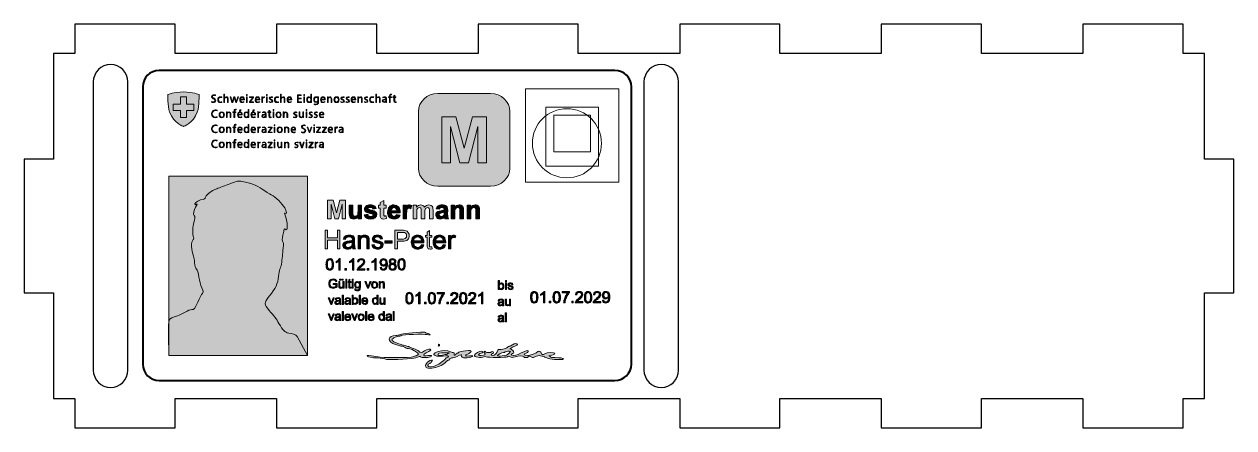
# Model space of a CAD drawing. Header units: millimetres. Extents: x 234 to 444, y 156 to 226.
import ezdxf

# ---------------------------------------------------------------- set-up
doc = ezdxf.new("R2010")
doc.units = ezdxf.units.MM
doc.header["$MEASUREMENT"] = 0
doc.header["$XCLIPFRAME"] = 2
doc.layers.get('0').update_dxf_attribs({"lineweight": 0})
picture_1 = doc.add_image_def('image1.png', size_in_pixel=(46, 46))
picture_2 = doc.add_image_def('image2.png', size_in_pixel=(26, 29))
picture_3 = doc.add_image_def('image3.png', size_in_pixel=(18, 18))

# ---------------------------------------------------------------- blocks, each defined once
blk = doc.blocks.new('Block_1')
at = {"transparency": 33554687}
h = blk.add_hatch(color=1, dxfattribs=at)
h.dxf.hatch_style = 2
edge = h.paths.add_edge_path()
edge.add_spline(control_points=[(264.0161407170242, 213.4877694890196), (264.0161407170242, 213.4877694890196), (263.0081473364681, 213.9275946028636), (261.3205683707128, 213.9275946028636), (261.3205683707128, 213.9275946028636), (261.3200003674227, 213.9275946028636), (261.3200003674227, 213.9275946028636), (259.63241056191, 213.9275946028636), (258.624172202836, 213.4877694890196), (258.624172202836, 213.4877694890196), (258.624172202836, 213.4877694890196), (258.5338987028481, 211.5404304284713), (258.9165985073355, 210.4393687603734), (259.5924812313919, 208.5033901135805), (261.3197683966136, 207.9595416217672), (261.3197683966136, 207.9595416217672), (261.3197683966136, 207.9595416217672), (261.3203363999036, 207.9595416217672), (261.3203363999036, 207.9595416217672), (261.3203363999036, 207.9595416217672), (261.3209044031937, 207.9595416217672), (261.3209044031937, 207.9595416217672), (261.3209044031937, 207.9595416217672), (263.0479270783334, 208.5033814744826), (263.7240526129569, 210.4393687603734), (264.1067437456384, 211.5404304284713), (264.0162274350838, 213.4877694890196), (264.0162274350838, 213.4877694890196)], knot_values=[0, 0, 0, 0, 1, 1, 1, 2, 2, 2, 3, 3, 3, 4, 4, 4, 5, 5, 5, 6, 6, 6, 7, 7, 7, 8, 8, 8, 9, 9, 9, 9], degree=3, periodic=0)
edge.add_line((264.0162274350837, 213.4877694890196), (264.0161407170242, 213.4877694890196))
h = blk.add_hatch(color=7, dxfattribs=at)
h.dxf.hatch_style = 2
edge = h.paths.add_edge_path()
edge.add_spline(control_points=[(266.212670142209, 212.2734319690877), (266.2907901061515, 212.2240163290259), (266.3822039486224, 212.1955936968924), (266.5060980402964, 212.1955936968924), (266.670034195966, 212.1955936968924), (266.8053360483733, 212.2791251346123), (266.8053360483733, 212.467025514218), (266.8053360483733, 212.727217865159), (266.1954262560683, 212.7594676176678), (266.1954262560683, 213.1068716620395), (266.1954262560683, 213.319497139872), (266.3822039486224, 213.4524355785558), (266.6167025893449, 213.4524355785558), (266.6814462926023, 213.4524355785558), (266.7862363957582, 213.4429239317537), (266.8777803153184, 213.4088254122914), (266.8777803153184, 213.4088254122914), (266.8567815371993, 213.2891220716102), (266.8567815371993, 213.2891220716102), (266.7977655617749, 213.321484132392), (266.7042704858749, 213.3385290725741), (266.6147254175873, 213.3385290725741), (266.4775721346086, 213.3385290725741), (266.327012239624, 213.2815715000343), (266.327012239624, 213.1107074215129), (266.327012239624, 212.8448391832431), (266.9367962907428, 212.8429904162898), (266.9367962907428, 212.4556651004625), (266.9367962907428, 212.1879480952395), (266.7062606653415, 212.0816958300086), (266.5003746483663, 212.0816958300086), (266.3707918519861, 212.0816958300086), (266.2698390229651, 212.1082524169929), (266.1992852097181, 212.1386534025484), (266.1992852097181, 212.1386534025484), (266.212670142209, 212.2734406081856), (266.212670142209, 212.2734406081856)], knot_values=[0, 0, 0, 0, 1, 1, 1, 2, 2, 2, 3, 3, 3, 4, 4, 4, 5, 5, 5, 6, 6, 6, 7, 7, 7, 8, 8, 8, 9, 9, 9, 10, 10, 10, 11, 11, 11, 12, 12, 12, 12], degree=3, periodic=0)
edge.add_line((266.212670142209, 212.2734406081856), (266.212670142209, 212.2734319690877))
h = blk.add_hatch(color=7, dxfattribs=at)
h.dxf.hatch_style = 2
edge = h.paths.add_edge_path()
edge.add_spline(control_points=[(267.9697081057095, 212.9436704633668), (267.9049730742581, 212.9720844564024), (267.8268444385097, 212.9929737951558), (267.761979329969, 212.9929737951558), (267.5276020945298, 212.9929737951558), (267.396020446877, 212.8239671226856), (267.396020446877, 212.5886035391463), (267.396020446877, 212.368323820563), (267.529462196907, 212.1841123357661), (267.748594397478, 212.1841123357661), (267.8248629308491, 212.1841123357661), (267.8954167440961, 212.2012955015149), (267.9678610110412, 212.2278520884992), (267.9678610110412, 212.2278520884992), (267.9792557640656, 212.1157943494709), (267.9792557640656, 212.1157943494709), (267.8972768464733, 212.0873803564353), (267.8209953053933, 212.0816958300086), (267.7296161501462, 212.0816958300086), (267.4169671941605, 212.0816958300086), (267.2645471967986, 212.319029127872), (267.2645471967986, 212.5886035391463), (267.2645471967986, 212.8867215299249), (267.4570266017679, 213.095511248284), (267.7448568491116, 213.095511248284), (267.8610590489038, 213.095511248284), (267.9449024047762, 213.0689546612998), (267.9792600999685, 213.0575856084464), (267.9792600999685, 213.0575856084464), (267.9697124416125, 212.9436704633668), (267.9697124416125, 212.9436704633668)], knot_values=[0, 0, 0, 0, 1, 1, 1, 2, 2, 2, 3, 3, 3, 4, 4, 4, 5, 5, 5, 6, 6, 6, 7, 7, 7, 8, 8, 8, 9, 9, 9, 10, 10, 10, 10], degree=3, periodic=0)
edge.add_line((267.9697124416125, 212.9436704633668), (267.9697081057095, 212.9436704633668))
h = blk.add_hatch(color=7, dxfattribs=at)
h.dxf.hatch_style = 2
edge = h.paths.add_edge_path()
edge.add_spline(control_points=[(268.3318383864726, 213.5284164446998), (268.3318383864726, 213.5284164446998), (268.4518691885938, 213.5284164446998), (268.4518691885938, 213.5284164446998), (268.4518691885938, 213.5284164446998), (268.4518691885938, 212.9094509965338), (268.4518691885938, 212.9094509965338), (268.4518691885938, 212.9094509965338), (268.4557324781466, 212.9094509965338), (268.4557324781466, 212.9094509965338), (268.5071823028755, 213.0156946226667), (268.6158140160693, 213.095511248284), (268.7586776832691, 213.095511248284), (269.0198421273022, 213.095511248284), (269.0903048865866, 212.9226688163405), (269.0903048865866, 212.6834867515238), (269.0903048865866, 212.6834867515238), (269.0903048865866, 212.1044252966175), (269.0903048865866, 212.1044252966175), (269.0903048865866, 212.1044252966175), (268.9702437331446, 212.1044252966175), (268.9702437331446, 212.1044252966175), (268.9702437331446, 212.1044252966175), (268.9702437331446, 212.6816379845704), (268.9702437331446, 212.6816379845704), (268.9702437331446, 212.8486663036186), (268.9378935610307, 212.9929737951558), (268.7396994359374, 212.9929737951558), (268.5262862913936, 212.9929737951558), (268.4518691885938, 212.7917173701767), (268.4518691885938, 212.6227020586086), (268.4518691885938, 212.6227020586086), (268.4518691885938, 212.1044166575196), (268.4518691885938, 212.1044166575196), (268.4518691885938, 212.1044166575196), (268.3318383864726, 212.1044166575196), (268.3318383864726, 212.1044166575196), (268.3318383864726, 212.1044166575196), (268.3318383864726, 213.5284164446998), (268.3318383864726, 213.5284164446998)], knot_values=[0, 0, 0, 0, 1, 1, 1, 2, 2, 2, 3, 3, 3, 4, 4, 4, 5, 5, 5, 6, 6, 6, 7, 7, 7, 8, 8, 8, 9, 9, 9, 10, 10, 10, 11, 11, 11, 12, 12, 12, 13, 13, 13, 13], degree=3, periodic=0)
edge.add_line((268.3318383864726, 213.5284164446998), (268.3318383864726, 213.5284164446998))
h = blk.add_hatch(color=7, dxfattribs=at)
h.dxf.hatch_style = 2
edge = h.paths.add_edge_path()
edge.add_spline(control_points=[(270.538778314706, 212.1044252966175), (270.538778314706, 212.1044252966175), (270.3939374757485, 212.1044252966175), (270.3939374757485, 212.1044252966175), (270.3939374757485, 212.1044252966175), (270.129026811543, 212.9417007490427), (270.129026811543, 212.9417007490427), (270.129026811543, 212.9417007490427), (270.1251895374081, 212.9417007490427), (270.1251895374081, 212.9417007490427), (270.1251895374081, 212.9417007490427), (269.8602875450085, 212.1044252966175), (269.8602875450085, 212.1044252966175), (269.8602875450085, 212.1044252966175), (269.7154510419541, 212.1044252966175), (269.7154510419541, 212.1044252966175), (269.7154510419541, 212.1044252966175), (269.4029278271546, 213.0727817816752), (269.4029278271546, 213.0727817816752), (269.4029278271546, 213.0727817816752), (269.534383733621, 213.0727817816752), (269.534383733621, 213.0727817816752), (269.534383733621, 213.0727817816752), (269.7897424035675, 212.2353940209771), (269.7897424035675, 212.2353940209771), (269.7897424035675, 212.2353940209771), (269.7935796777024, 212.2353940209771), (269.7935796777024, 212.2353940209771), (269.7935796777024, 212.2353940209771), (270.0641963902261, 213.0727817816752), (270.0641963902261, 213.0727817816752), (270.0641963902261, 213.0727817816752), (270.2090459009895, 213.0727817816752), (270.2090459009895, 213.0727817816752), (270.2090459009895, 213.0727817816752), (270.4663730708877, 212.2353940209771), (270.4663730708877, 212.2353940209771), (270.4663730708877, 212.2353940209771), (270.4700976115451, 212.2353940209771), (270.4700976115451, 212.2353940209771), (270.4700976115451, 212.2353940209771), (270.7388325421766, 213.0727817816752), (270.7388325421766, 213.0727817816752), (270.7388325421766, 213.0727817816752), (270.8588850238127, 213.0727817816752), (270.8588850238127, 213.0727817816752), (270.8588850238127, 213.0727817816752), (270.5387999942208, 212.1044252966175), (270.5387999942208, 212.1044252966175)], knot_values=[0, 0, 0, 0, 1, 1, 1, 2, 2, 2, 3, 3, 3, 4, 4, 4, 5, 5, 5, 6, 6, 6, 7, 7, 7, 8, 8, 8, 9, 9, 9, 10, 10, 10, 11, 11, 11, 12, 12, 12, 13, 13, 13, 14, 14, 14, 15, 15, 15, 16, 16, 16, 16], degree=3, periodic=0)
edge.add_line((270.5387999942208, 212.1044252966175), (270.538778314706, 212.1044252966175))
h = blk.add_hatch(color=7, dxfattribs=at)
h.dxf.hatch_style = 2
edge = h.paths.add_edge_path()
edge.add_spline(control_points=[(271.764156526933, 212.6569215254416), (271.764156526933, 212.8259281979118), (271.6955885572497, 212.9929737951558), (271.5165070924803, 212.9929737951558), (271.3391686607078, 212.9929737951558), (271.2305456193199, 212.8164165511097), (271.2305456193199, 212.6569215254416), (271.2305456193199, 212.6569215254416), (271.764156526933, 212.6569215254416), (271.764156526933, 212.6569215254416)], knot_values=[0, 0, 0, 0, 1, 1, 1, 2, 2, 2, 3, 3, 3, 3], degree=3, periodic=0)
edge = h.paths.add_edge_path()
edge.add_spline(control_points=[(271.8233112512527, 212.1348176430751), (271.7394895748951, 212.1005895371442), (271.6308448539923, 212.0816958300086), (271.5411870522272, 212.0816958300086), (271.2191205149746, 212.0816958300086), (271.0990810410475, 212.2981484282165), (271.0990810410475, 212.5886035391463), (271.0990810410475, 212.8847431765028), (271.263030204426, 213.095511248284), (271.5088065287925, 213.095511248284), (271.7832605154512, 213.095511248284), (271.8957425104889, 212.8752315297008), (271.8957425104889, 212.6151601261306), (271.8957425104889, 212.6151601261306), (271.8957425104889, 212.5543754332154), (271.8957425104889, 212.5543754332154), (271.8957425104889, 212.5543754332154), (271.2305456193199, 212.5543754332154), (271.2305456193199, 212.5543754332154), (271.2305456193199, 212.349283248763), (271.3411545042714, 212.1841036966682), (271.5507390464862, 212.1841036966682), (271.6384110046877, 212.1841036966682), (271.7661380345937, 212.2201892086504), (271.8233112512527, 212.2562574424368), (271.8233112512527, 212.2562574424368), (271.8233112512527, 212.1348090039772), (271.8233112512527, 212.1348090039772)], knot_values=[0, 0, 0, 0, 1, 1, 1, 2, 2, 2, 3, 3, 3, 4, 4, 4, 5, 5, 5, 6, 6, 6, 7, 7, 7, 8, 8, 8, 9, 9, 9, 9], degree=3, periodic=0)
edge.add_line((271.8233112512527, 212.1348090039772), (271.8233112512527, 212.1348176430751))
h = blk.add_hatch(color=7, dxfattribs=at)
h.dxf.hatch_style = 2
edge = h.paths.add_edge_path()
edge.add_spline(control_points=[(272.2729920849338, 213.0727817816752), (272.2729920849338, 213.0727817816752), (272.3930402306669, 213.0727817816752), (272.3930402306669, 213.0727817816752), (272.3930402306669, 213.0727817816752), (272.3930402306669, 212.1044252966175), (272.3930402306669, 212.1044252966175), (272.3930402306669, 212.1044252966175), (272.2729920849338, 212.1044252966175), (272.2729920849338, 212.1044252966175), (272.2729920849338, 212.1044252966175), (272.2729920849338, 213.0727817816752), (272.2729920849338, 213.0727817816752)], knot_values=[0, 0, 0, 0, 1, 1, 1, 2, 2, 2, 3, 3, 3, 4, 4, 4, 4], degree=3, periodic=0)
edge = h.paths.add_edge_path()
edge.add_spline(control_points=[(272.3930402306669, 213.330995779194), (272.3930402306669, 213.330995779194), (272.2729920849338, 213.330995779194), (272.2729920849338, 213.330995779194), (272.2729920849338, 213.330995779194), (272.2729920849338, 213.4903784965893), (272.2729920849338, 213.4903784965893), (272.2729920849338, 213.4903784965893), (272.3930402306669, 213.4903784965893), (272.3930402306669, 213.4903784965893), (272.3930402306669, 213.4903784965893), (272.3930402306669, 213.330995779194), (272.3930402306669, 213.330995779194)], knot_values=[0, 0, 0, 0, 1, 1, 1, 2, 2, 2, 3, 3, 3, 4, 4, 4, 4], degree=3, periodic=0)
edge.add_line((272.3930402306669, 213.330995779194), (272.3930402306669, 213.330995779194))
h = blk.add_hatch(color=7, dxfattribs=at)
h.dxf.hatch_style = 2
edge = h.paths.add_edge_path()
edge.add_spline(control_points=[(272.7552962526162, 212.2049930354216), (272.7552962526162, 212.2049930354216), (273.3403916721822, 212.9702270503511), (273.3403916721822, 212.9702270503511), (273.3403916721822, 212.9702270503511), (272.778103102277, 212.9702270503511), (272.778103102277, 212.9702270503511), (272.778103102277, 212.9702270503511), (272.778103102277, 213.0727731425773), (272.778103102277, 213.0727731425773), (272.778103102277, 213.0727731425773), (273.4793963857321, 213.0727731425773), (273.4793963857321, 213.0727731425773), (273.4793963857321, 213.0727731425773), (273.4793963857321, 212.9702270503511), (273.4793963857321, 212.9702270503511), (273.4793963857321, 212.9702270503511), (272.8944267073526, 212.2069627497458), (272.8944267073526, 212.2069627497458), (272.8944267073526, 212.2069627497458), (273.4793963857321, 212.2069627497458), (273.4793963857321, 212.2069627497458), (273.4793963857321, 212.2069627497458), (273.4793963857321, 212.1044166575196), (273.4793963857321, 212.1044166575196), (273.4793963857321, 212.1044166575196), (272.7552962526162, 212.1044166575196), (272.7552962526162, 212.1044166575196), (272.7552962526162, 212.1044166575196), (272.7552962526162, 212.2049930354216), (272.7552962526162, 212.2049930354216)], knot_values=[0, 0, 0, 0, 1, 1, 1, 2, 2, 2, 3, 3, 3, 4, 4, 4, 5, 5, 5, 6, 6, 6, 7, 7, 7, 8, 8, 8, 9, 9, 9, 10, 10, 10, 10], degree=3, periodic=0)
edge.add_line((272.7552962526162, 212.2049930354216), (272.7552962526162, 212.2049930354216))
h = blk.add_hatch(color=7, dxfattribs=at)
h.dxf.hatch_style = 2
edge = h.paths.add_edge_path()
edge.add_spline(control_points=[(274.4322023931928, 212.6569215254416), (274.4322023931928, 212.8259281979118), (274.3636257517035, 212.9929737951558), (274.1845442869341, 212.9929737951558), (274.0072145269676, 212.9929737951558), (273.8985654701618, 212.8164165511097), (273.8985654701618, 212.6569215254416), (273.8985654701618, 212.6569215254416), (274.4322023931928, 212.6569215254416), (274.4322023931928, 212.6569215254416)], knot_values=[0, 0, 0, 0, 1, 1, 1, 2, 2, 2, 3, 3, 3, 3], degree=3, periodic=0)
edge = h.paths.add_edge_path()
edge.add_spline(control_points=[(274.4913571175124, 212.1348176430751), (274.407509425737, 212.1005895371442), (274.2988863843491, 212.0816958300086), (274.209232918487, 212.0816958300086), (273.8871620453314, 212.0816958300086), (273.7671052277923, 212.2981484282165), (273.7671052277923, 212.5886035391463), (273.7671052277923, 212.8847431765028), (273.9310760706858, 213.095511248284), (274.1768480591493, 213.095511248284), (274.4513063817109, 213.095511248284), (274.5637883767486, 212.8752315297008), (274.5637883767486, 212.6151601261306), (274.5637883767486, 212.6151601261306), (274.5637883767486, 212.5543754332154), (274.5637883767486, 212.5543754332154), (274.5637883767486, 212.5543754332154), (273.8985654701618, 212.5543754332154), (273.8985654701618, 212.5543754332154), (273.8985654701618, 212.349283248763), (274.0091960346282, 212.1841036966682), (274.218780576843, 212.1841036966682), (274.3064612068504, 212.1841036966682), (274.4341795649504, 212.2201892086504), (274.4913571175124, 212.2562574424368), (274.4913571175124, 212.2562574424368), (274.4913571175124, 212.1348090039772), (274.4913571175124, 212.1348090039772)], knot_values=[0, 0, 0, 0, 1, 1, 1, 2, 2, 2, 3, 3, 3, 4, 4, 4, 5, 5, 5, 6, 6, 6, 7, 7, 7, 8, 8, 8, 9, 9, 9, 9], degree=3, periodic=0)
edge.add_line((274.4913571175124, 212.1348090039772), (274.4913571175124, 212.1348176430751))
h = blk.add_hatch(color=7, dxfattribs=at)
h.dxf.hatch_style = 2
edge = h.paths.add_edge_path()
edge.add_spline(control_points=[(274.9411550205739, 212.8563205443694), (274.9411550205739, 212.9625728096002), (274.9411550205739, 213.00247680286), (274.9335975416844, 213.0727731425773), (274.9335975416844, 213.0727731425773), (275.0536543592235, 213.0727731425773), (275.0536543592235, 213.0727731425773), (275.0536543592235, 213.0727731425773), (275.0536543592235, 212.886712890827), (275.0536543592235, 212.886712890827), (275.0536543592235, 212.886712890827), (275.057378899881, 212.886712890827), (275.057378899881, 212.886712890827), (275.1012885893324, 212.9948139230112), (275.1832501633127, 213.0955026091862), (275.3071442549867, 213.0955026091862), (275.3356701606746, 213.0955026091862), (275.3700278558668, 213.0898094436616), (275.3909832749563, 213.0841508345286), (275.3909832749563, 213.0841508345286), (275.3909832749563, 212.9587456892248), (275.3909832749563, 212.9587456892248), (275.3662035894408, 212.9664172081715), (275.3338100582973, 212.970235689449), (275.3033069808518, 212.970235689449), (275.1126920141627, 212.970235689449), (275.0612378535309, 212.7574892642457), (275.0612378535309, 212.5829190127197), (275.0612378535309, 212.5829190127197), (275.0612378535309, 212.1044252966175), (275.0612378535309, 212.1044252966175), (275.0612378535309, 212.1044252966175), (274.9411810359918, 212.1044252966175), (274.9411810359918, 212.1044252966175), (274.9411810359918, 212.1044252966175), (274.9411810359918, 212.8563291834673), (274.9411810359918, 212.8563291834673)], knot_values=[0, 0, 0, 0, 1, 1, 1, 2, 2, 2, 3, 3, 3, 4, 4, 4, 5, 5, 5, 6, 6, 6, 7, 7, 7, 8, 8, 8, 9, 9, 9, 10, 10, 10, 11, 11, 11, 12, 12, 12, 12], degree=3, periodic=0)
edge.add_line((274.9411810359918, 212.8563291834673), (274.9411550205739, 212.8563205443694))
h = blk.add_hatch(color=7, dxfattribs=at)
h.dxf.hatch_style = 2
edge = h.paths.add_edge_path()
edge.add_spline(control_points=[(275.7244315575243, 213.0727817816752), (275.7244315575243, 213.0727817816752), (275.8444623596455, 213.0727817816752), (275.8444623596455, 213.0727817816752), (275.8444623596455, 213.0727817816752), (275.8444623596455, 212.1044252966175), (275.8444623596455, 212.1044252966175), (275.8444623596455, 212.1044252966175), (275.7244315575243, 212.1044252966175), (275.7244315575243, 212.1044252966175), (275.7244315575243, 212.1044252966175), (275.7244315575243, 213.0727817816752), (275.7244315575243, 213.0727817816752)], knot_values=[0, 0, 0, 0, 1, 1, 1, 2, 2, 2, 3, 3, 3, 4, 4, 4, 4], degree=3, periodic=0)
edge = h.paths.add_edge_path()
edge.add_spline(control_points=[(275.8444623596455, 213.330995779194), (275.8444623596455, 213.330995779194), (275.7244315575243, 213.330995779194), (275.7244315575243, 213.330995779194), (275.7244315575243, 213.330995779194), (275.7244315575243, 213.4903784965893), (275.7244315575243, 213.4903784965893), (275.7244315575243, 213.4903784965893), (275.8444623596455, 213.4903784965893), (275.8444623596455, 213.4903784965893), (275.8444623596455, 213.4903784965893), (275.8444623596455, 213.330995779194), (275.8444623596455, 213.330995779194)], knot_values=[0, 0, 0, 0, 1, 1, 1, 2, 2, 2, 3, 3, 3, 4, 4, 4, 4], degree=3, periodic=0)
edge.add_line((275.8444623596455, 213.330995779194), (275.8444623596455, 213.330995779194))
h = blk.add_hatch(color=7, dxfattribs=at)
h.dxf.hatch_style = 2
edge = h.paths.add_edge_path()
edge.add_spline(control_points=[(276.2218550188887, 212.2448970286813), (276.29426459861, 212.208820155797), (276.3819625722293, 212.1841036966682), (276.475323235137, 212.1841036966682), (276.589669668455, 212.1841036966682), (276.6906268333789, 212.2468753821034), (276.6906268333789, 212.3569547677096), (276.6906268333789, 212.5866251857243), (276.22370644946, 212.5505396737421), (276.22370644946, 212.8316127243385), (276.22370644946, 213.0233575025155), (276.3799550491508, 213.095511248284), (276.5400669383944, 213.095511248284), (276.5915514503471, 213.095511248284), (276.6944597716109, 213.0841594736265), (276.7801502221518, 213.051771495551), (276.7801502221518, 213.051771495551), (276.7687554691273, 212.9473679972735), (276.7687554691273, 212.9473679972735), (276.7058978836651, 212.9759115767778), (276.6201770818034, 212.9929651560579), (276.5534778863032, 212.9929651560579), (276.4295881305322, 212.9929651560579), (276.343767602902, 212.9550308771223), (276.343767602902, 212.8316040852406), (276.343767602902, 212.651228359917), (276.8220870757484, 212.6739578265259), (276.8220870757484, 212.3569461286118), (276.8220870757484, 212.1518539441594), (276.629625014391, 212.0816785518128), (276.4828937217354, 212.0816785518128), (276.3895070434098, 212.0816785518128), (276.2961463805021, 212.0930562437641), (276.2104515940583, 212.1271461241284), (276.2104515940583, 212.1271461241284), (276.2218463470827, 212.2448883895834), (276.2218463470827, 212.2448883895834)], knot_values=[0, 0, 0, 0, 1, 1, 1, 2, 2, 2, 3, 3, 3, 4, 4, 4, 5, 5, 5, 6, 6, 6, 7, 7, 7, 8, 8, 8, 9, 9, 9, 10, 10, 10, 11, 11, 11, 12, 12, 12, 12], degree=3, periodic=0)
edge.add_line((276.2218463470827, 212.2448883895834), (276.2218550188887, 212.2448970286813))
h = blk.add_hatch(color=7, dxfattribs=at)
h.dxf.hatch_style = 2
edge = h.paths.add_edge_path()
edge.add_spline(control_points=[(277.8187854290485, 212.9436704633668), (277.7540417257911, 212.9720844564024), (277.6759174259457, 212.9929737951558), (277.611052317405, 212.9929737951558), (277.3766794178688, 212.9929737951558), (277.245093434313, 212.8239671226856), (277.245093434313, 212.5886035391463), (277.245093434313, 212.368323820563), (277.3785351843431, 212.1841123357661), (277.597671720817, 212.1841123357661), (277.6739445900911, 212.1841123357661), (277.7444940674351, 212.2012955015149), (277.8169296625742, 212.2278520884992), (277.8169296625742, 212.2278520884992), (277.8283244155986, 212.1157943494709), (277.8283244155986, 212.1157943494709), (277.7463411621034, 212.0873803564353), (277.6700726287323, 212.0816958300086), (277.5786934734853, 212.0816958300086), (277.2660401815965, 212.0816958300086), (277.1136288560406, 212.319029127872), (277.1136288560406, 212.5886035391463), (277.1136288560406, 212.8867215299249), (277.3060952533009, 213.095511248284), (277.5939341724505, 213.095511248284), (277.7101537158547, 213.095511248284), (277.7939623845033, 213.0689546612998), (277.8283287515016, 213.0575856084464), (277.8283287515016, 213.0575856084464), (277.8187810931456, 212.9436704633668), (277.8187810931456, 212.9436704633668)], knot_values=[0, 0, 0, 0, 1, 1, 1, 2, 2, 2, 3, 3, 3, 4, 4, 4, 5, 5, 5, 6, 6, 6, 7, 7, 7, 8, 8, 8, 9, 9, 9, 10, 10, 10, 10], degree=3, periodic=0)
edge.add_line((277.8187810931456, 212.9436704633668), (277.8187854290485, 212.9436704633668))
h = blk.add_hatch(color=7, dxfattribs=at)
h.dxf.hatch_style = 2
edge = h.paths.add_edge_path()
edge.add_spline(control_points=[(278.1809070380055, 213.5284164446998), (278.1809070380055, 213.5284164446998), (278.3009421760298, 213.5284164446998), (278.3009421760298, 213.5284164446998), (278.3009421760298, 213.5284164446998), (278.3009421760298, 212.9094509965338), (278.3009421760298, 212.9094509965338), (278.3009421760298, 212.9094509965338), (278.3048054655826, 212.9094509965338), (278.3048054655826, 212.9094509965338), (278.3562682980204, 213.0156946226667), (278.4648956753112, 213.095511248284), (278.6077593425111, 213.095511248284), (278.868949801962, 213.095511248284), (278.9393778740227, 212.9226688163405), (278.9393778740227, 212.6834867515238), (278.9393778740227, 212.6834867515238), (278.9393778740227, 212.1044252966175), (278.9393778740227, 212.1044252966175), (278.9393778740227, 212.1044252966175), (278.8193210564836, 212.1044252966175), (278.8193210564836, 212.1044252966175), (278.8193210564836, 212.1044252966175), (278.8193210564836, 212.6816379845704), (278.8193210564836, 212.6816379845704), (278.8193210564836, 212.8486663036186), (278.7869622125638, 212.9929737951558), (278.5887854310823, 212.9929737951558), (278.3753636147325, 212.9929737951558), (278.3009465119327, 212.7917173701767), (278.3009465119327, 212.6227020586086), (278.3009465119327, 212.6227020586086), (278.3009465119327, 212.1044166575196), (278.3009465119327, 212.1044166575196), (278.3009465119327, 212.1044166575196), (278.1809113739086, 212.1044166575196), (278.1809113739086, 212.1044166575196), (278.1809113739086, 212.1044166575196), (278.1809113739086, 213.5284164446998), (278.1809113739086, 213.5284164446998)], knot_values=[0, 0, 0, 0, 1, 1, 1, 2, 2, 2, 3, 3, 3, 4, 4, 4, 5, 5, 5, 6, 6, 6, 7, 7, 7, 8, 8, 8, 9, 9, 9, 10, 10, 10, 11, 11, 11, 12, 12, 12, 13, 13, 13, 13], degree=3, periodic=0)
edge.add_line((278.1809113739086, 213.5284164446998), (278.1809070380055, 213.5284164446998))
h = blk.add_hatch(color=7, dxfattribs=at)
h.dxf.hatch_style = 2
edge = h.paths.add_edge_path()
edge.add_spline(control_points=[(279.9818373473454, 212.6569215254416), (279.9818373473454, 212.8259281979118), (279.9132693776621, 212.9929737951558), (279.7341835769897, 212.9929737951558), (279.5568494811202, 212.9929737951558), (279.4482004243144, 212.8164165511097), (279.4482004243144, 212.6569215254416), (279.4482004243144, 212.6569215254416), (279.9818373473454, 212.6569215254416), (279.9818373473454, 212.6569215254416)], knot_values=[0, 0, 0, 0, 1, 1, 1, 2, 2, 2, 3, 3, 3, 3], degree=3, periodic=0)
edge = h.paths.add_edge_path()
edge.add_spline(control_points=[(280.0409877357621, 212.1348176430751), (279.9571530516956, 212.1005895371442), (279.8485213385017, 212.0816958300086), (279.7588678726397, 212.0816958300086), (279.4367969994841, 212.0816958300086), (279.316740181945, 212.2981484282165), (279.316740181945, 212.5886035391463), (279.316740181945, 212.8847431765028), (279.4807110248385, 213.095511248284), (279.726487349205, 213.095511248284), (280.0009456717666, 213.095511248284), (280.1134233309012, 212.8752315297008), (280.1134233309012, 212.6151601261306), (280.1134233309012, 212.6151601261306), (280.1134233309012, 212.5543754332154), (280.1134233309012, 212.5543754332154), (280.1134233309012, 212.5543754332154), (279.4482004243144, 212.5543754332154), (279.4482004243144, 212.5543754332154), (279.4482004243144, 212.349283248763), (279.5588353246838, 212.1841036966682), (279.7684242028017, 212.1841036966682), (279.8560961610031, 212.1841036966682), (279.9838188550061, 212.2201892086504), (280.0409920716651, 212.2562574424368), (280.0409920716651, 212.2562574424368), (280.0409920716651, 212.1348090039772), (280.0409920716651, 212.1348090039772)], knot_values=[0, 0, 0, 0, 1, 1, 1, 2, 2, 2, 3, 3, 3, 4, 4, 4, 5, 5, 5, 6, 6, 6, 7, 7, 7, 8, 8, 8, 9, 9, 9, 9], degree=3, periodic=0)
edge.add_line((280.0409920716651, 212.1348090039772), (280.0409877357621, 212.1348176430751))
h = blk.add_hatch(color=7, dxfattribs=at)
h.dxf.hatch_style = 2
edge = h.paths.add_edge_path()
edge.add_spline(control_points=[(281.1253667190696, 213.429706111947), (281.1253667190696, 213.429706111947), (281.7770529365613, 213.429706111947), (281.7770529365613, 213.429706111947), (281.7770529365613, 213.429706111947), (281.7770529365613, 213.3158082450632), (281.7770529365613, 213.3158082450632), (281.7770529365613, 213.3158082450632), (281.2568182896331, 213.3158082450632), (281.2568182896331, 213.3158082450632), (281.2568182896331, 213.3158082450632), (281.2568182896331, 212.8429904162898), (281.2568182896331, 212.8429904162898), (281.2568182896331, 212.8429904162898), (281.7504131486686, 212.8429904162898), (281.7504131486686, 212.8429904162898), (281.7504131486686, 212.8429904162898), (281.7504131486686, 212.7290839103082), (281.7504131486686, 212.7290839103082), (281.7504131486686, 212.7290839103082), (281.2568182896331, 212.7290839103082), (281.2568182896331, 212.7290839103082), (281.2568182896331, 212.7290839103082), (281.2568182896331, 212.2183318025991), (281.2568182896331, 212.2183318025991), (281.2568182896331, 212.2183318025991), (281.8000072069231, 212.2183318025991), (281.8000072069231, 212.2183318025991), (281.8000072069231, 212.2183318025991), (281.8000072069231, 212.1044252966175), (281.8000072069231, 212.1044252966175), (281.8000072069231, 212.1044252966175), (281.1253623831667, 212.1044252966175), (281.1253623831667, 212.1044252966175), (281.1253623831667, 212.1044252966175), (281.1253623831667, 213.429706111947), (281.1253623831667, 213.429706111947)], knot_values=[0, 0, 0, 0, 1, 1, 1, 2, 2, 2, 3, 3, 3, 4, 4, 4, 5, 5, 5, 6, 6, 6, 7, 7, 7, 8, 8, 8, 9, 9, 9, 10, 10, 10, 11, 11, 11, 12, 12, 12, 12], degree=3, periodic=0)
edge.add_line((281.1253623831667, 213.429706111947), (281.1253667190696, 213.429706111947))
h = blk.add_hatch(color=7, dxfattribs=at)
h.dxf.hatch_style = 2
edge = h.paths.add_edge_path()
edge.add_spline(control_points=[(282.213600320124, 213.0727817816752), (282.213600320124, 213.0727817816752), (282.3336571376631, 213.0727817816752), (282.3336571376631, 213.0727817816752), (282.3336571376631, 213.0727817816752), (282.3336571376631, 212.1044252966175), (282.3336571376631, 212.1044252966175), (282.3336571376631, 212.1044252966175), (282.213600320124, 212.1044252966175), (282.213600320124, 212.1044252966175), (282.213600320124, 212.1044252966175), (282.213600320124, 213.0727817816752), (282.213600320124, 213.0727817816752)], knot_values=[0, 0, 0, 0, 1, 1, 1, 2, 2, 2, 3, 3, 3, 4, 4, 4, 4], degree=3, periodic=0)
edge = h.paths.add_edge_path()
edge.add_spline(control_points=[(282.3336571376631, 213.330995779194), (282.3336571376631, 213.330995779194), (282.213600320124, 213.330995779194), (282.213600320124, 213.330995779194), (282.213600320124, 213.330995779194), (282.213600320124, 213.4903784965893), (282.213600320124, 213.4903784965893), (282.213600320124, 213.4903784965893), (282.3336571376631, 213.4903784965893), (282.3336571376631, 213.4903784965893), (282.3336571376631, 213.4903784965893), (282.3336571376631, 213.330995779194), (282.3336571376631, 213.330995779194)], knot_values=[0, 0, 0, 0, 1, 1, 1, 2, 2, 2, 3, 3, 3, 4, 4, 4, 4], degree=3, periodic=0)
edge.add_line((282.3336571376631, 213.330995779194), (282.3336571376631, 213.330995779194))
h = blk.add_hatch(color=7, dxfattribs=at)
h.dxf.hatch_style = 2
edge = h.paths.add_edge_path()
edge.add_spline(control_points=[(283.147428080253, 212.1841036966682), (283.3608498966027, 212.1841036966682), (283.4351369223132, 212.4120462951003), (283.4351369223132, 212.5885949000484), (283.4351369223132, 212.7651435049966), (283.3608498966027, 212.9929651560579), (283.147428080253, 212.9929651560579), (282.918748221326, 212.9929651560579), (282.8595934970064, 212.77651255785), (282.8595934970064, 212.5885949000484), (282.8595934970064, 212.4005562948761), (282.918748221326, 212.1841036966682), (283.147428080253, 212.1841036966682)], knot_values=[0, 0, 0, 0, 1, 1, 1, 2, 2, 2, 3, 3, 3, 4, 4, 4, 4], degree=3, periodic=0)
edge = h.paths.add_edge_path()
edge.add_spline(control_points=[(283.5552978015238, 212.1044166575196), (283.5552978015238, 212.1044166575196), (283.4351369223132, 212.1044166575196), (283.4351369223132, 212.1044166575196), (283.4351369223132, 212.1044166575196), (283.4351369223132, 212.258227156761), (283.4351369223132, 212.258227156761), (283.4351369223132, 212.258227156761), (283.4314123816557, 212.258227156761), (283.4314123816557, 212.258227156761), (283.3665689526299, 212.1348003648793), (283.2674718900831, 212.0816785518128), (283.1283370994439, 212.0816785518128), (282.86157934057, 212.0816785518128), (282.7281419264429, 212.3018373230253), (282.7281419264429, 212.5885862609505), (282.7281419264429, 212.8828771313537), (282.8424840238579, 213.0954939700882), (283.1283370994439, 213.0954939700882), (283.318926050715, 213.0954939700882), (283.4141684955149, 212.9568710049777), (283.4314123816557, 212.909433718338), (283.4314123816557, 212.909433718338), (283.4351369223132, 212.909433718338), (283.4351369223132, 212.909433718338), (283.4351369223132, 212.909433718338), (283.4351369223132, 213.528399166504), (283.4351369223132, 213.528399166504), (283.4351369223132, 213.528399166504), (283.5552978015238, 213.528399166504), (283.5552978015238, 213.528399166504), (283.5552978015238, 213.528399166504), (283.5552978015238, 212.1043993793238), (283.5552978015238, 212.1043993793238)], knot_values=[0, 0, 0, 0, 1, 1, 1, 2, 2, 2, 3, 3, 3, 4, 4, 4, 5, 5, 5, 6, 6, 6, 7, 7, 7, 8, 8, 8, 9, 9, 9, 10, 10, 10, 11, 11, 11, 11], degree=3, periodic=0)
edge.add_line((283.5552978015238, 212.1043993793238), (283.5552978015238, 212.1044166575196))
h = blk.add_hatch(color=7, dxfattribs=at)
h.dxf.hatch_style = 2
edge = h.paths.add_edge_path()
edge.add_spline(control_points=[(284.3481480122481, 212.2069627497458), (284.5653030410613, 212.2069627497458), (284.6435270666752, 212.4120462951003), (284.6435270666752, 212.5886035391463), (284.6435270666752, 212.8221097166343), (284.5749590969918, 212.9929737951558), (284.3557705296822, 212.9929737951558), (284.1271903965237, 212.9929737951558), (284.0680139926892, 212.7765211969479), (284.0680139926892, 212.5886035391463), (284.0680139926892, 212.3987161670207), (284.1442088157097, 212.2069627497458), (284.3481523481511, 212.2069627497458), (284.3481523481511, 212.2069627497458), (284.3481480122481, 212.2069627497458), (284.3481480122481, 212.2069627497458)], knot_values=[0, 0, 0, 0, 1, 1, 1, 2, 2, 2, 3, 3, 3, 4, 4, 4, 5, 5, 5, 5], degree=3, periodic=0)
edge = h.paths.add_edge_path()
edge.add_spline(control_points=[(284.7636619304679, 212.184120974864), (284.7636619304679, 211.9145465635897), (284.6417493464545, 211.6943877923772), (284.3082750484686, 211.6943877923772), (284.1805220031448, 211.6943877923772), (284.0642027339722, 211.7304646652615), (284.0146737142622, 211.7456608384903), (284.0146737142622, 211.7456608384903), (284.02407828782, 211.8652518708986), (284.02407828782, 211.8652518708986), (284.0984953906198, 211.8271966445923), (284.2051672756678, 211.7968042981347), (284.3100614404952, 211.7968042981347), (284.618899137764, 211.7968042981347), (284.6455649410746, 212.0209111370934), (284.6455649410746, 212.294329946939), (284.6455649410746, 212.294329946939), (284.6417580182605, 212.294329946939), (284.6417580182605, 212.294329946939), (284.5769969713911, 212.1538495757772), (284.4700649321644, 212.1044339357154), (284.3463789638333, 212.1044339357154), (284.0355120639712, 212.1044339357154), (283.9364019937156, 212.3740169860877), (283.9364019937156, 212.5886121782443), (283.9364019937156, 212.8829030486474), (284.0507484270335, 213.095519887382), (284.3367272438058, 213.095519887382), (284.4662536734473, 213.095519887382), (284.550071013902, 213.0784749471998), (284.6397244797641, 212.9625814486982), (284.6397244797641, 212.9625814486982), (284.6435314025782, 212.9625814486982), (284.6435314025782, 212.9625814486982), (284.6435314025782, 212.9625814486982), (284.6435314025782, 213.0727904207731), (284.6435314025782, 213.0727904207731), (284.6435314025782, 213.0727904207731), (284.7636662663709, 213.0727904207731), (284.7636662663709, 213.0727904207731), (284.7636662663709, 213.0727904207731), (284.7636662663709, 212.184120974864), (284.7636662663709, 212.184120974864)], knot_values=[0, 0, 0, 0, 1, 1, 1, 2, 2, 2, 3, 3, 3, 4, 4, 4, 5, 5, 5, 6, 6, 6, 7, 7, 7, 8, 8, 8, 9, 9, 9, 10, 10, 10, 11, 11, 11, 12, 12, 12, 13, 13, 13, 14, 14, 14, 14], degree=3, periodic=0)
edge.add_line((284.7636662663709, 212.184120974864), (284.7636619304679, 212.184120974864))
h = blk.add_hatch(color=7, dxfattribs=at)
h.dxf.hatch_style = 2
edge = h.paths.add_edge_path()
edge.add_spline(control_points=[(285.794570558259, 212.6569215254416), (285.794570558259, 212.8259281979118), (285.7259982526727, 212.9929737951558), (285.5469384674182, 212.9929737951558), (285.3696607382874, 212.9929737951558), (285.2609553147429, 212.8164165511097), (285.2609553147429, 212.6569215254416), (285.2609553147429, 212.6569215254416), (285.794570558259, 212.6569215254416), (285.794570558259, 212.6569215254416)], knot_values=[0, 0, 0, 0, 1, 1, 1, 2, 2, 2, 3, 3, 3, 3], degree=3, periodic=0)
edge = h.paths.add_edge_path()
edge.add_spline(control_points=[(285.8537512979966, 212.1348176430751), (285.7699382934449, 212.1005895371442), (285.6612328699005, 212.0816958300086), (285.5715750681353, 212.0816958300086), (285.2495258744948, 212.0816958300086), (285.1296555007837, 212.2981484282165), (285.1296555007837, 212.5886035391463), (285.1296555007837, 212.8847431765028), (285.2934659152669, 213.095511248284), (285.5393202858871, 213.095511248284), (285.8136138441355, 213.095511248284), (285.9261348623, 212.8752315297008), (285.9261348623, 212.6151601261306), (285.9261348623, 212.6151601261306), (285.9261348623, 212.5543754332154), (285.9261348623, 212.5543754332154), (285.9261348623, 212.5543754332154), (285.2609553147429, 212.5543754332154), (285.2609553147429, 212.5543754332154), (285.2609553147429, 212.349283248763), (285.3716899408808, 212.1841036966682), (285.5812354599688, 212.1841036966682), (285.6688510514316, 212.1841036966682), (285.7966040967554, 212.2201892086504), (285.8537512979966, 212.2562574424368), (285.8537512979966, 212.2562574424368), (285.8537512979966, 212.1348090039772), (285.8537512979966, 212.1348090039772)], knot_values=[0, 0, 0, 0, 1, 1, 1, 2, 2, 2, 3, 3, 3, 4, 4, 4, 5, 5, 5, 6, 6, 6, 7, 7, 7, 8, 8, 8, 9, 9, 9, 9], degree=3, periodic=0)
edge.add_line((285.8537512979966, 212.1348090039772), (285.8537512979966, 212.1348176430751))
h = blk.add_hatch(color=7, dxfattribs=at)
h.dxf.hatch_style = 2
edge = h.paths.add_edge_path()
edge.add_spline(control_points=[(286.3035492010581, 212.8448391832431), (286.3035492010581, 212.9189626433359), (286.3035492010581, 212.9948225621091), (286.2959353554299, 213.0727817816752), (286.2959353554299, 213.0727817816752), (286.4122632964085, 213.0727817816752), (286.4122632964085, 213.0727817816752), (286.4122632964085, 213.0727817816752), (286.4122632964085, 212.8999393497317), (286.4122632964085, 212.8999393497317), (286.4122632964085, 212.8999393497317), (286.4160702192226, 212.8999393497317), (286.4160702192226, 212.8999393497317), (286.455947518905, 212.9872892687291), (286.5283310832084, 213.095511248284), (286.730501231332, 213.095511248284), (286.9707709589174, 213.095511248284), (287.0619549985305, 212.936016222616), (287.0619549985305, 212.7233821056856), (287.0619549985305, 212.7233821056856), (287.0619549985305, 212.1044166575196), (287.0619549985305, 212.1044166575196), (287.0619549985305, 212.1044166575196), (286.9420759530135, 212.1044166575196), (286.9420759530135, 212.1044166575196), (286.9420759530135, 212.1044166575196), (286.9420759530135, 212.692989759228), (286.9420759530135, 212.692989759228), (286.9420759530135, 212.8752228906029), (286.8773062343382, 212.9929737951558), (286.7114579454557, 212.9929737951558), (286.492273714049, 212.9929737951558), (286.4236927366567, 212.8012203778809), (286.4236927366567, 212.6398679461615), (286.4236927366567, 212.6398679461615), (286.4236927366567, 212.1044166575196), (286.4236927366567, 212.1044166575196), (286.4236927366567, 212.1044166575196), (286.303562208767, 212.1044166575196), (286.303562208767, 212.1044166575196), (286.303562208767, 212.1044166575196), (286.303562208767, 212.8448305441453), (286.303562208767, 212.8448305441453)], knot_values=[0, 0, 0, 0, 1, 1, 1, 2, 2, 2, 3, 3, 3, 4, 4, 4, 5, 5, 5, 6, 6, 6, 7, 7, 7, 8, 8, 8, 9, 9, 9, 10, 10, 10, 11, 11, 11, 12, 12, 12, 13, 13, 13, 14, 14, 14, 14], degree=3, periodic=0)
edge.add_line((286.303562208767, 212.8448305441453), (286.3035492010581, 212.8448391832431))
h = blk.add_hatch(color=7, dxfattribs=at)
h.dxf.hatch_style = 2
edge = h.paths.add_edge_path()
edge.add_spline(control_points=[(287.8911834352345, 212.1841036966682), (288.1007202825166, 212.1841036966682), (288.2132326288752, 212.3644794219918), (288.2132326288752, 212.5885949000484), (288.2132326288752, 212.8125807916364), (288.1007159466136, 212.9929651560579), (287.8911834352345, 212.9929651560579), (287.6813951055797, 212.9929651560579), (287.5688870951242, 212.8125807916364), (287.5688870951242, 212.5885949000484), (287.5688870951242, 212.3644794219918), (287.6813951055797, 212.1841036966682), (287.8911834352345, 212.1841036966682)], knot_values=[0, 0, 0, 0, 1, 1, 1, 2, 2, 2, 3, 3, 3, 4, 4, 4, 4], degree=3, periodic=0)
edge = h.paths.add_edge_path()
edge.add_spline(control_points=[(287.8911834352345, 213.095511248284), (288.205614447344, 213.095511248284), (288.3447925970131, 212.852493423994), (288.3447925970131, 212.5886035391463), (288.3447925970131, 212.3247050152008), (288.205614447344, 212.0816958300086), (287.8911834352345, 212.0816958300086), (287.576752423125, 212.0816958300086), (287.4375786093589, 212.3247136542987), (287.4375786093589, 212.5886035391463), (287.4375786093589, 212.852493423994), (287.576756759028, 213.095511248284), (287.8911834352345, 213.095511248284)], knot_values=[0, 0, 0, 0, 1, 1, 1, 2, 2, 2, 3, 3, 3, 4, 4, 4, 4], degree=3, periodic=0)
edge.add_line((287.8911834352345, 213.095511248284), (287.8911834352345, 213.095511248284))
h = blk.add_hatch(color=7, dxfattribs=at)
h.dxf.hatch_style = 2
edge = h.paths.add_edge_path()
edge.add_spline(control_points=[(288.645760630378, 212.2448970286813), (288.7181441946814, 212.208820155797), (288.8060242762258, 212.1841036966682), (288.8992331825292, 212.1841036966682), (289.0135275850115, 212.1841036966682), (289.1146061552188, 212.2468753821034), (289.1146061552188, 212.3569547677096), (289.1146061552188, 212.5866251857243), (288.6477898329713, 212.5505396737421), (288.6477898329713, 212.8316127243385), (288.6477898329713, 213.0233575025155), (288.8039864018264, 213.095511248284), (288.9639942293986, 213.095511248284), (289.0155524517019, 213.095511248284), (289.118413078033, 213.0841594736265), (289.2040081387083, 213.051771495551), (289.2040081387083, 213.051771495551), (289.1928388526387, 212.9473679972735), (289.1928388526387, 212.9473679972735), (289.1298555259901, 212.9759115767778), (289.0442604653148, 212.9929651560579), (288.9774572081432, 212.9929651560579), (288.8535197574394, 212.9929651560579), (288.7676732143914, 212.9550308771223), (288.7676732143914, 212.8316040852406), (288.7676732143914, 212.651228359917), (289.2461704592598, 212.6739578265259), (289.2461704592598, 212.3569461286118), (289.2461704592598, 212.1518539441594), (289.0536520311637, 212.0816785518128), (288.9068513640605, 212.0816785518128), (288.8133866394813, 212.0816785518128), (288.7201733972748, 212.0930562437641), (288.6343311901298, 212.1271461241284), (288.6343311901298, 212.1271461241284), (288.645756294475, 212.2448883895834), (288.645756294475, 212.2448883895834)], knot_values=[0, 0, 0, 0, 1, 1, 1, 2, 2, 2, 3, 3, 3, 4, 4, 4, 5, 5, 5, 6, 6, 6, 7, 7, 7, 8, 8, 8, 9, 9, 9, 10, 10, 10, 11, 11, 11, 12, 12, 12, 12], degree=3, periodic=0)
edge.add_line((288.645756294475, 212.2448883895834), (288.645760630378, 212.2448970286813))
h = blk.add_hatch(color=7, dxfattribs=at)
h.dxf.hatch_style = 2
edge = h.paths.add_edge_path()
edge.add_spline(control_points=[(289.5357133882794, 212.2448970286813), (289.6080969525828, 212.208820155797), (289.6959726982242, 212.1841036966682), (289.7891816045278, 212.1841036966682), (289.9034760070099, 212.1841036966682), (290.0045589131202, 212.2468753821034), (290.0045589131202, 212.3569547677096), (290.0045589131202, 212.5866251857243), (289.5374867725971, 212.5505396737421), (289.5374867725971, 212.8316127243385), (289.5374867725971, 213.0233575025155), (289.6939304879219, 213.095511248284), (289.8539469873, 213.095511248284), (289.9055008737004, 213.095511248284), (290.0083658359344, 213.0841594736265), (290.0939608966097, 213.051771495551), (290.0939608966097, 213.051771495551), (290.0825357922645, 212.9473679972735), (290.0825357922645, 212.9473679972735), (290.0198039479885, 212.9759115767778), (289.9342132232162, 212.9929651560579), (289.8674186378506, 212.9929651560579), (289.7434725153408, 212.9929651560579), (289.6576259722928, 212.9550308771223), (289.6576259722928, 212.8316040852406), (289.6576259722928, 212.651228359917), (290.1361275530642, 212.6739578265259), (290.1361275530642, 212.3569461286118), (290.1361275530642, 212.1518539441594), (289.9436091249681, 212.0816785518128), (289.7968084578648, 212.0816785518128), (289.7033437332857, 212.0816785518128), (289.6101348269822, 212.0930562437641), (289.5242839480312, 212.1271461241284), (289.5242839480312, 212.1271461241284), (289.5357090523764, 212.2448883895834), (289.5357090523764, 212.2448883895834)], knot_values=[0, 0, 0, 0, 1, 1, 1, 2, 2, 2, 3, 3, 3, 4, 4, 4, 5, 5, 5, 6, 6, 6, 7, 7, 7, 8, 8, 8, 9, 9, 9, 10, 10, 10, 11, 11, 11, 12, 12, 12, 12], degree=3, periodic=0)
edge.add_line((289.5357090523764, 212.2448883895834), (289.5357133882794, 212.2448970286813))
h = blk.add_hatch(color=7, dxfattribs=at)
h.dxf.hatch_style = 2
edge = h.paths.add_edge_path()
edge.add_spline(control_points=[(291.0928748963312, 212.6569215254416), (291.0928748963312, 212.8259281979118), (291.0240381006633, 212.9929737951558), (290.8449869872147, 212.9929737951558), (290.667700586278, 212.9929737951558), (290.5589951627335, 212.8164165511097), (290.5589951627335, 212.6569215254416), (290.5589951627335, 212.6569215254416), (291.0928748963312, 212.6569215254416), (291.0928748963312, 212.6569215254416)], knot_values=[0, 0, 0, 0, 1, 1, 1, 2, 2, 2, 3, 3, 3, 3], degree=3, periodic=0)
edge = h.paths.add_edge_path()
edge.add_spline(control_points=[(291.1517868100841, 212.1348176430751), (291.0679781414355, 212.1005895371442), (290.9595242002637, 212.0816958300086), (290.8698707344015, 212.0816958300086), (290.547821540761, 212.0816958300086), (290.4276910128713, 212.2981484282165), (290.4276910128713, 212.5886035391463), (290.4276910128713, 212.8847431765028), (290.5915100991605, 213.095511248284), (290.8373644697806, 213.095511248284), (291.1119138463046, 213.095511248284), (291.2244305285662, 212.8752315297008), (291.2244305285662, 212.6151601261306), (291.2244305285662, 212.6151601261306), (291.2244305285662, 212.5543754332154), (291.2244305285662, 212.5543754332154), (291.2244305285662, 212.5543754332154), (290.5589994986365, 212.5543754332154), (290.5589994986365, 212.5543754332154), (290.5589994986365, 212.349283248763), (290.6697341247743, 212.1841036966682), (290.8792709720564, 212.1841036966682), (290.9668952353251, 212.1841036966682), (291.094648280649, 212.2201892086504), (291.1517911459871, 212.2562574424368), (291.1517911459871, 212.2562574424368), (291.1517911459871, 212.1348090039772), (291.1517911459871, 212.1348090039772)], knot_values=[0, 0, 0, 0, 1, 1, 1, 2, 2, 2, 3, 3, 3, 4, 4, 4, 5, 5, 5, 6, 6, 6, 7, 7, 7, 8, 8, 8, 9, 9, 9, 9], degree=3, periodic=0)
edge.add_line((291.1517911459871, 212.1348090039772), (291.1517868100841, 212.1348176430751))
h = blk.add_hatch(color=7, dxfattribs=at)
h.dxf.hatch_style = 2
edge = h.paths.add_edge_path()
edge.add_spline(control_points=[(291.6015933849516, 212.8448391832431), (291.6015933849516, 212.9189626433359), (291.6015933849516, 212.9948225621091), (291.5939795393234, 213.0727817816752), (291.5939795393234, 213.0727817816752), (291.710298808496, 213.0727817816752), (291.710298808496, 213.0727817816752), (291.710298808496, 213.0727817816752), (291.710298808496, 212.8999393497317), (291.710298808496, 212.8999393497317), (291.710298808496, 212.8999393497317), (291.7141057313101, 212.8999393497317), (291.7141057313101, 212.8999393497317), (291.7539873668955, 212.9872892687291), (291.826366595296, 213.095511248284), (292.0285367434196, 213.095511248284), (292.2685463168263, 213.095511248284), (292.3599775029091, 212.936016222616), (292.3599775029091, 212.7233821056856), (292.3599775029091, 212.7233821056856), (292.3599775029091, 212.1044166575196), (292.3599775029091, 212.1044166575196), (292.3599775029091, 212.1044166575196), (292.2400984573921, 212.1044166575196), (292.2400984573921, 212.1044166575196), (292.2400984573921, 212.1044166575196), (292.2400984573921, 212.692989759228), (292.2400984573921, 212.692989759228), (292.2400984573921, 212.8752228906029), (292.1753330746199, 212.9929737951558), (292.0094891216402, 212.9929737951558), (291.7903005543306, 212.9929737951558), (291.7217239128413, 212.8012203778809), (291.7217239128413, 212.6398679461615), (291.7217239128413, 212.6398679461615), (291.7217239128413, 212.1044166575196), (291.7217239128413, 212.1044166575196), (291.7217239128413, 212.1044166575196), (291.6015977208545, 212.1044166575196), (291.6015977208545, 212.1044166575196), (291.6015977208545, 212.1044166575196), (291.6015977208545, 212.8448305441453), (291.6015977208545, 212.8448305441453)], knot_values=[0, 0, 0, 0, 1, 1, 1, 2, 2, 2, 3, 3, 3, 4, 4, 4, 5, 5, 5, 6, 6, 6, 7, 7, 7, 8, 8, 8, 9, 9, 9, 10, 10, 10, 11, 11, 11, 12, 12, 12, 13, 13, 13, 14, 14, 14, 14], degree=3, periodic=0)
edge.add_line((291.6015977208545, 212.8448305441453), (291.6015933849516, 212.8448391832431))
h = blk.add_hatch(color=7, dxfattribs=at)
h.dxf.hatch_style = 2
edge = h.paths.add_edge_path()
edge.add_spline(control_points=[(292.7356184573495, 212.2448970286813), (292.8080020216529, 212.208820155797), (292.8956262849216, 212.1841036966682), (292.9890910095008, 212.1841036966682), (293.103385411983, 212.1841036966682), (293.2042168357206, 212.2468753821034), (293.2042168357206, 212.3569547677096), (293.2042168357206, 212.5866251857243), (292.7373961775702, 212.5505396737421), (292.7373961775702, 212.8316127243385), (292.7373961775702, 213.0233575025155), (292.8935927464253, 213.095511248284), (293.0538520563701, 213.095511248284), (293.1051587963007, 213.095511248284), (293.2082709050044, 213.0841594736265), (293.2938703015827, 213.051771495551), (293.2938703015827, 213.051771495551), (293.2824451972375, 212.9473679972735), (293.2824451972375, 212.9473679972735), (293.2197133529616, 212.9759115767778), (293.1338668099136, 212.9929651560579), (293.0670678886449, 212.9929651560579), (292.9433775844109, 212.9929651560579), (292.8575353772658, 212.9550308771223), (292.8575353772658, 212.8316040852406), (292.8575353772658, 212.651228359917), (293.3360369580372, 212.6739578265259), (293.3360369580372, 212.3569461286118), (293.3360369580372, 212.1518539441594), (293.1432627116654, 212.0816785518128), (292.9967178628379, 212.0816785518128), (292.9032488023557, 212.0816785518128), (292.8097840777766, 212.0930562437641), (292.7239375347286, 212.1271461241284), (292.7239375347286, 212.1271461241284), (292.7356184573495, 212.2448883895834), (292.7356184573495, 212.2448883895834)], knot_values=[0, 0, 0, 0, 1, 1, 1, 2, 2, 2, 3, 3, 3, 4, 4, 4, 5, 5, 5, 6, 6, 6, 7, 7, 7, 8, 8, 8, 9, 9, 9, 10, 10, 10, 11, 11, 11, 12, 12, 12, 12], degree=3, periodic=0)
edge.add_line((292.7356184573495, 212.2448883895834), (292.7356184573495, 212.2448970286813))
h = blk.add_hatch(color=7, dxfattribs=at)
h.dxf.hatch_style = 2
edge = h.paths.add_edge_path()
edge.add_spline(control_points=[(294.3326485932778, 212.9436704633668), (294.2678875464085, 212.9720844564024), (294.1896591848916, 212.9929737951558), (294.1248938021194, 212.9929737951558), (293.8904601999415, 212.9929737951558), (293.7589045677066, 212.8239671226856), (293.7589045677066, 212.5886035391463), (293.7589045677066, 212.368323820563), (293.8922465919682, 212.1841123357661), (294.1114264874718, 212.1841123357661), (294.187881464671, 212.1841123357661), (294.258227154575, 212.2012955015149), (294.3308665371541, 212.2278520884992), (294.3308665371541, 212.2278520884992), (294.3420358232237, 212.1157943494709), (294.3420358232237, 212.1157943494709), (294.2602563571684, 212.0873803564353), (294.1838100517752, 212.0816958300086), (294.0926346839681, 212.0816958300086), (293.7799770561763, 212.0816958300086), (293.6273359277627, 212.319029127872), (293.6273359277627, 212.5886035391463), (293.6273359277627, 212.8867215299249), (293.8198456840528, 213.095511248284), (294.1078667111274, 213.095511248284), (294.2239344979274, 213.095511248284), (294.307747502479, 213.0689546612998), (294.3420314873207, 213.0575856084464), (294.3420314873207, 213.0575856084464), (294.3326269137629, 212.9436704633668), (294.3326269137629, 212.9436704633668)], knot_values=[0, 0, 0, 0, 1, 1, 1, 2, 2, 2, 3, 3, 3, 4, 4, 4, 5, 5, 5, 6, 6, 6, 7, 7, 7, 8, 8, 8, 9, 9, 9, 10, 10, 10, 10], degree=3, periodic=0)
edge.add_line((294.3326269137629, 212.9436704633668), (294.3326485932778, 212.9436704633668))
h = blk.add_hatch(color=7, dxfattribs=at)
h.dxf.hatch_style = 2
edge = h.paths.add_edge_path()
edge.add_spline(control_points=[(294.6948265689735, 213.5284164446998), (294.6948265689735, 213.5284164446998), (294.8147056144906, 213.5284164446998), (294.8147056144906, 213.5284164446998), (294.8147056144906, 213.5284164446998), (294.8147056144906, 212.9094509965338), (294.8147056144906, 212.9094509965338), (294.8147056144906, 212.9094509965338), (294.8185125373046, 212.9094509965338), (294.8185125373046, 212.9094509965338), (294.870066423705, 213.0156946226667), (294.9787761831524, 213.095511248284), (295.12150543736, 213.095511248284), (295.3826048428484, 213.095511248284), (295.4532063510281, 212.9226688163405), (295.4532063510281, 212.6834867515238), (295.4532063510281, 212.6834867515238), (295.4532063510281, 212.1044252966175), (295.4532063510281, 212.1044252966175), (295.4532063510281, 212.1044252966175), (295.3333229696081, 212.1044252966175), (295.3333229696081, 212.1044252966175), (295.3333229696081, 212.1044252966175), (295.3333229696081, 212.6816379845704), (295.3333229696081, 212.6816379845704), (295.3333229696081, 212.8486663036186), (295.3008167049871, 212.9929737951558), (295.1027092979533, 212.9929737951558), (294.8891140454844, 212.9929737951558), (294.8146969426846, 212.7917173701767), (294.8146969426846, 212.6227020586086), (294.8146969426846, 212.6227020586086), (294.8146969426846, 212.1044166575196), (294.8146969426846, 212.1044166575196), (294.8146969426846, 212.1044166575196), (294.6948309048766, 212.1044166575196), (294.6948309048766, 212.1044166575196), (294.6948309048766, 212.1044166575196), (294.6948309048766, 213.5284164446998), (294.6948309048766, 213.5284164446998)], knot_values=[0, 0, 0, 0, 1, 1, 1, 2, 2, 2, 3, 3, 3, 4, 4, 4, 5, 5, 5, 6, 6, 6, 7, 7, 7, 8, 8, 8, 9, 9, 9, 10, 10, 10, 11, 11, 11, 12, 12, 12, 13, 13, 13, 13], degree=3, periodic=0)
edge.add_line((294.6948309048766, 213.5284164446998), (294.6948265689735, 213.5284164446998))
h = blk.add_hatch(color=7, dxfattribs=at)
h.dxf.hatch_style = 2
edge = h.paths.add_edge_path()
edge.add_spline(control_points=[(296.4498309939776, 212.5924306595218), (296.4498309939776, 212.5924306595218), (296.4157984915086, 212.5924306595218), (296.4157984915086, 212.5924306595218), (296.2077922179775, 212.5924306595218), (295.9604116095094, 212.5714290124955), (295.9604116095094, 212.3588121737609), (295.9604116095094, 212.2316878479725), (296.0515913132195, 212.1841123357661), (296.1620701210817, 212.1841123357661), (296.4442463509428, 212.1841123357661), (296.4498309939776, 212.4291085134783), (296.4498309939776, 212.5335033726578), (296.4498309939776, 212.5335033726578), (296.4498309939776, 212.5924306595218), (296.4498309939776, 212.5924306595218)], knot_values=[0, 0, 0, 0, 1, 1, 1, 2, 2, 2, 3, 3, 3, 4, 4, 4, 5, 5, 5, 5], degree=3, periodic=0)
edge = h.paths.add_edge_path()
edge.add_spline(control_points=[(296.4612560983229, 212.2600845628122), (296.4612560983229, 212.2600845628122), (296.4577049937844, 212.2600845628122), (296.4577049937844, 212.2600845628122), (296.4043647153574, 212.1443206507793), (296.2687420061298, 212.0816871909107), (296.1488629606127, 212.0816871909107), (295.872527192062, 212.0816871909107), (295.8286001589988, 212.267747442661), (295.8286001589988, 212.3550887225605), (295.8286001589988, 212.6796509920505), (296.1755330998263, 212.6948471652793), (296.4269721134812, 212.6948471652793), (296.4269721134812, 212.6948471652793), (296.4498179862687, 212.6948471652793), (296.4498179862687, 212.6948471652793), (296.4498179862687, 212.6948471652793), (296.4498179862687, 212.744271444439), (296.4498179862687, 212.744271444439), (296.4498179862687, 212.9094423574359), (296.3908974007099, 212.9929737951558), (296.2288560346414, 212.9929737951558), (296.1280289468067, 212.9929737951558), (296.0327865020068, 212.9702443285469), (295.9428728819661, 212.9132867560071), (295.9428728819661, 212.9132867560071), (295.9428728819661, 213.0290420289422), (295.9428728819661, 213.0290420289422), (296.0172986565718, 213.0651189018264), (296.1430138274963, 213.095511248284), (296.2288560346414, 213.095511248284), (296.468878615757, 213.095511248284), (296.5699571859644, 212.9872806296312), (296.5699571859644, 212.734751158539), (296.5699571859644, 212.734751158539), (296.5699571859644, 212.3075304885499), (296.5699571859644, 212.3075304885499), (296.5699571859644, 212.2297008554525), (296.5699571859644, 212.1708945159594), (296.5796175777978, 212.1044252966175), (296.5796175777978, 212.1044252966175), (296.4612647701288, 212.1044252966175), (296.4612647701288, 212.1044252966175), (296.4612647701288, 212.1044252966175), (296.4612647701288, 212.2600932019102), (296.4612647701288, 212.2600932019102)], knot_values=[0, 0, 0, 0, 1, 1, 1, 2, 2, 2, 3, 3, 3, 4, 4, 4, 5, 5, 5, 6, 6, 6, 7, 7, 7, 8, 8, 8, 9, 9, 9, 10, 10, 10, 11, 11, 11, 12, 12, 12, 13, 13, 13, 14, 14, 14, 15, 15, 15, 15], degree=3, periodic=0)
edge.add_line((296.4612647701288, 212.2600932019102), (296.4612560983229, 212.2600845628122))
h = blk.add_hatch(color=7, dxfattribs=at)
h.dxf.hatch_style = 2
edge = h.paths.add_edge_path()
edge.add_spline(control_points=[(297.0863111997275, 212.970235689449), (297.0863111997275, 212.970235689449), (296.8902373311902, 212.970235689449), (296.8902373311902, 212.970235689449), (296.8902373311902, 212.970235689449), (296.8902373311902, 213.0727817816752), (296.8902373311902, 213.0727817816752), (296.8902373311902, 213.0727817816752), (297.0863111997275, 213.0727817816752), (297.0863111997275, 213.0727817816752), (297.0863111997275, 213.0727817816752), (297.0863111997275, 213.1429571740218), (297.0863111997275, 213.1429571740218), (297.0863111997275, 213.3460710050521), (297.0939250453556, 213.5511545504066), (297.3438421570659, 213.5511545504066), (297.3816902541546, 213.5511545504066), (297.4332484764582, 213.545461384882), (297.4561073569547, 213.5321312568024), (297.4561073569547, 213.5321312568024), (297.4484935113265, 213.4277450367207), (297.4484935113265, 213.4277450367207), (297.423601092334, 213.4410751648003), (297.387535051368, 213.4486084581804), (297.3532510665267, 213.4486084581804), (297.1891804978648, 213.4486084581804), (297.2064460635205, 213.2720598532322), (297.2064460635205, 213.1562959411993), (297.2064460635205, 213.1562959411993), (297.2064460635205, 213.0727817816752), (297.2064460635205, 213.0727817816752), (297.2064460635205, 213.0727817816752), (297.4256389667327, 213.0727817816752), (297.4256389667327, 213.0727817816752), (297.4256389667327, 213.0727817816752), (297.4256389667327, 212.970235689449), (297.4256389667327, 212.970235689449), (297.4256389667327, 212.970235689449), (297.2064460635205, 212.970235689449), (297.2064460635205, 212.970235689449), (297.2064460635205, 212.970235689449), (297.2064460635205, 212.1044252966175), (297.2064460635205, 212.1044252966175), (297.2064460635205, 212.1044252966175), (297.0863198715341, 212.1044252966175), (297.0863198715341, 212.1044252966175), (297.0863198715341, 212.1044252966175), (297.0863198715341, 212.970235689449), (297.0863198715341, 212.970235689449)], knot_values=[0, 0, 0, 0, 1, 1, 1, 2, 2, 2, 3, 3, 3, 4, 4, 4, 5, 5, 5, 6, 6, 6, 7, 7, 7, 8, 8, 8, 9, 9, 9, 10, 10, 10, 11, 11, 11, 12, 12, 12, 13, 13, 13, 14, 14, 14, 15, 15, 15, 16, 16, 16, 16], degree=3, periodic=0)
edge.add_line((297.0863198715341, 212.970235689449), (297.0863111997275, 212.970235689449))
h = blk.add_hatch(color=7, dxfattribs=at)
h.dxf.hatch_style = 2
edge = h.paths.add_edge_path()
edge.add_spline(control_points=[(298.2068689574781, 212.970235689449), (298.2068689574781, 212.970235689449), (297.9859026699478, 212.970235689449), (297.9859026699478, 212.970235689449), (297.9859026699478, 212.970235689449), (297.9859026699478, 212.3436073614342), (297.9859026699478, 212.3436073614342), (297.9859026699478, 212.2562574424368), (298.0184176063751, 212.1841123357661), (298.115693589671, 212.1841123357661), (298.1614070147605, 212.1841123357661), (298.1918884126918, 212.1936239825683), (298.2259252510631, 212.2069541106479), (298.2259252510631, 212.2069541106479), (298.2337949149673, 212.108243777895), (298.2337949149673, 212.108243777895), (298.2050999090633, 212.0968660859437), (298.1461706516989, 212.0816871909107), (298.0869942478644, 212.0816871909107), (297.8736504777682, 212.0816871909107), (297.8657764779614, 212.2278434494013), (297.8657764779614, 212.4044006934473), (297.8657764779614, 212.4044006934473), (297.8657764779614, 212.970235689449), (297.8657764779614, 212.970235689449), (297.8657764779614, 212.970235689449), (297.6752959242643, 212.970235689449), (297.6752959242643, 212.970235689449), (297.6752959242643, 212.970235689449), (297.6752959242643, 213.0727817816752), (297.6752959242643, 213.0727817816752), (297.6752959242643, 213.0727817816752), (297.8657764779614, 213.0727817816752), (297.8657764779614, 213.0727817816752), (297.8657764779614, 213.0727817816752), (297.8657764779614, 213.3062793200652), (297.8657764779614, 213.3062793200652), (297.8657764779614, 213.3062793200652), (297.9859026699478, 213.3480493584742), (297.9859026699478, 213.3480493584742), (297.9859026699478, 213.3480493584742), (297.9859026699478, 213.0727817816752), (297.9859026699478, 213.0727817816752), (297.9859026699478, 213.0727817816752), (298.2068689574781, 213.0727817816752), (298.2068689574781, 213.0727817816752), (298.2068689574781, 213.0727817816752), (298.2068689574781, 212.970235689449), (298.2068689574781, 212.970235689449)], knot_values=[0, 0, 0, 0, 1, 1, 1, 2, 2, 2, 3, 3, 3, 4, 4, 4, 5, 5, 5, 6, 6, 6, 7, 7, 7, 8, 8, 8, 9, 9, 9, 10, 10, 10, 11, 11, 11, 12, 12, 12, 13, 13, 13, 14, 14, 14, 15, 15, 15, 16, 16, 16, 16], degree=3, periodic=0)
edge.add_line((298.2068689574781, 212.970235689449), (298.2068689574781, 212.970235689449))
h = blk.add_hatch(color=7, dxfattribs=at)
h.dxf.hatch_style = 2
edge = h.paths.add_edge_path()
edge.add_spline(control_points=[(267.146502238241, 210.6627412760095), (267.0626718900775, 210.7063600813718), (266.9424849954491, 210.7196988485493), (266.8491156607354, 210.7196988485493), (266.5042379379191, 210.7196988485493), (266.3097640175803, 210.476698302455), (266.3097640175803, 210.148170687023), (266.3097640175803, 209.8140967707309), (266.4985188818921, 209.5767634728676), (266.8491156607354, 209.5767634728676), (266.9367962907428, 209.5767634728676), (267.0702337048699, 209.5881411648189), (267.146502238241, 209.6337210454073), (267.146502238241, 209.6337210454073), (267.1540597171305, 209.5198059003278), (267.1540597171305, 209.5198059003278), (267.0816327937973, 209.4760834257905), (266.9330500705704, 209.4628569668859), (266.8491069889294, 209.4628569668859), (266.4298164992164, 209.4628569668859), (266.1783211188228, 209.7381159045869), (266.1783211188228, 210.148170687023), (266.1783211188228, 210.550700815177), (266.4375040551952, 210.833605354531), (266.8491069889294, 210.833605354531), (266.9272356246778, 210.833605354531), (267.0854657320292, 210.8202752264514), (267.1540597171305, 210.7841897144691), (267.1540597171305, 210.7841897144691), (267.146502238241, 210.6627412760095), (267.146502238241, 210.6627412760095)], knot_values=[0, 0, 0, 0, 1, 1, 1, 2, 2, 2, 3, 3, 3, 4, 4, 4, 5, 5, 5, 6, 6, 6, 7, 7, 7, 8, 8, 8, 9, 9, 9, 10, 10, 10, 10], degree=3, periodic=0)
edge.add_line((267.146502238241, 210.6627412760095), (267.146502238241, 210.6627412760095))
h = blk.add_hatch(color=7, dxfattribs=at)
h.dxf.hatch_style = 2
edge = h.paths.add_edge_path()
edge.add_spline(control_points=[(267.9716939492731, 209.5652821117413), (268.1814042326743, 209.5652821117413), (268.2937648224287, 209.7456578370649), (268.2937648224287, 209.9697905933173), (268.2937648224287, 210.1937678458074), (268.1814042326743, 210.3741435711309), (267.9716939492731, 210.3741435711309), (267.7621137429613, 210.3741435711309), (267.6496187402146, 210.1937678458074), (267.6496187402146, 209.9697905933173), (267.6496187402146, 209.7456578370649), (267.7621137429613, 209.5652821117413), (267.9716939492731, 209.5652821117413)], knot_values=[0, 0, 0, 0, 1, 1, 1, 2, 2, 2, 3, 3, 3, 4, 4, 4, 4], degree=3, periodic=0)
edge = h.paths.add_edge_path()
edge.add_spline(control_points=[(267.9716939492731, 210.476698302455), (268.2861986717333, 210.476698302455), (268.4253247905666, 210.2336631999691), (268.4253247905666, 209.9697905933173), (268.4253247905666, 209.7058834302738), (268.2861943358302, 209.4628656059838), (267.9716939492731, 209.4628656059838), (267.6573149679994, 209.4628656059838), (267.5181628337482, 209.7058920693718), (267.5181628337482, 209.9697905933173), (267.5181628337482, 210.2336631999691), (267.6573149679994, 210.476698302455), (267.9716939492731, 210.476698302455)], knot_values=[0, 0, 0, 0, 1, 1, 1, 2, 2, 2, 3, 3, 3, 4, 4, 4, 4], degree=3, periodic=0)
edge.add_line((267.9716939492731, 210.476698302455), (267.9716939492731, 210.476698302455))
h = blk.add_hatch(color=7, dxfattribs=at)
h.dxf.hatch_style = 2
edge = h.paths.add_edge_path()
edge.add_spline(control_points=[(268.8007272703432, 210.2260262374141), (268.8007272703432, 210.3001324193111), (268.8007272703432, 210.3759923380843), (268.7931697914537, 210.4539515576504), (268.7931697914537, 210.4539515576504), (268.90936331944, 210.4539515576504), (268.90936331944, 210.4539515576504), (268.90936331944, 210.4539515576504), (268.90936331944, 210.2811091257068), (268.90936331944, 210.2811091257068), (268.90936331944, 210.2811091257068), (268.9132005935749, 210.2811091257068), (268.9132005935749, 210.2811091257068), (268.953147267705, 210.3684504056063), (269.0255568474263, 210.476698302455), (269.2275752389457, 210.476698302455), (269.4677842638894, 210.476698302455), (269.5591937704573, 210.3171859985911), (269.5591937704573, 210.1045777989545), (269.5591937704573, 210.1045777989545), (269.5591937704573, 209.4856037116906), (269.5591937704573, 209.4856037116906), (269.5591937704573, 209.4856037116906), (269.4391326170152, 209.4856037116906), (269.4391326170152, 209.4856037116906), (269.4391326170152, 209.4856037116906), (269.4391326170152, 210.0741854524969), (269.4391326170152, 210.0741854524969), (269.4391326170152, 210.2564099447739), (269.3743975855638, 210.3741435711309), (269.2085969916139, 210.3741435711309), (268.9893303780507, 210.3741435711309), (268.9207580724644, 210.1824074320519), (268.9207580724644, 210.0210463612346), (268.9207580724644, 210.0210463612346), (268.9207580724644, 209.4856037116906), (268.9207580724644, 209.4856037116906), (268.9207580724644, 209.4856037116906), (268.8007185985372, 209.4856037116906), (268.8007185985372, 209.4856037116906), (268.8007185985372, 209.4856037116906), (268.8007185985372, 210.2260262374141), (268.8007185985372, 210.2260262374141)], knot_values=[0, 0, 0, 0, 1, 1, 1, 2, 2, 2, 3, 3, 3, 4, 4, 4, 5, 5, 5, 6, 6, 6, 7, 7, 7, 8, 8, 8, 9, 9, 9, 10, 10, 10, 11, 11, 11, 12, 12, 12, 13, 13, 13, 14, 14, 14, 14], degree=3, periodic=0)
edge.add_line((268.8007185985372, 210.2260262374141), (268.8007272703432, 210.2260262374141))
h = blk.add_hatch(color=7, dxfattribs=at)
h.dxf.hatch_style = 2
edge = h.paths.add_edge_path()
edge.add_spline(control_points=[(270.0909532474991, 210.35142274362), (270.0909532474991, 210.35142274362), (269.8946539120068, 210.35142274362), (269.8946539120068, 210.35142274362), (269.8946539120068, 210.35142274362), (269.8946539120068, 210.4539515576504), (269.8946539120068, 210.4539515576504), (269.8946539120068, 210.4539515576504), (270.0909532474991, 210.4539515576504), (270.0909532474991, 210.4539515576504), (270.0909532474991, 210.4539515576504), (270.0909532474991, 210.5241355890949), (270.0909532474991, 210.5241355890949), (270.0909532474991, 210.7272407810273), (270.0985410777095, 210.9323329654797), (270.3481676839199, 210.9323329654797), (270.3863583173441, 210.9323329654797), (270.4378471651998, 210.926639799955), (270.4606496789576, 210.9134219801483), (270.4606496789576, 210.9134219801483), (270.4530922000681, 210.8088975345001), (270.4530922000681, 210.8088975345001), (270.4283125145527, 210.8222276625797), (270.3920860451772, 210.8297609559597), (270.3577153422759, 210.8297609559597), (270.1939005918897, 210.8297609559597), (270.2110230727472, 210.6532123510116), (270.2110230727472, 210.5374484389786), (270.2110230727472, 210.5374484389786), (270.2110230727472, 210.4539256403566), (270.2110230727472, 210.4539256403566), (270.2110230727472, 210.4539256403566), (270.4301552733181, 210.4539256403566), (270.4301552733181, 210.4539256403566), (270.4301552733181, 210.4539256403566), (270.4301552733181, 210.3513968263263), (270.4301552733181, 210.3513968263263), (270.4301552733181, 210.3513968263263), (270.2110230727472, 210.3513968263263), (270.2110230727472, 210.3513968263263), (270.2110230727472, 210.3513968263263), (270.2110230727472, 209.4855691552989), (270.2110230727472, 209.4855691552989), (270.2110230727472, 209.4855691552989), (270.0909619193051, 209.4855691552989), (270.0909619193051, 209.4855691552989), (270.0909619193051, 209.4855691552989), (270.0909619193051, 210.3513968263263), (270.0909619193051, 210.3513968263263)], knot_values=[0, 0, 0, 0, 1, 1, 1, 2, 2, 2, 3, 3, 3, 4, 4, 4, 5, 5, 5, 6, 6, 6, 7, 7, 7, 8, 8, 8, 9, 9, 9, 10, 10, 10, 11, 11, 11, 12, 12, 12, 13, 13, 13, 14, 14, 14, 15, 15, 15, 16, 16, 16, 16], degree=3, periodic=0)
edge.add_line((270.0909619193051, 210.3513968263263), (270.0909532474991, 210.35142274362))
h = blk.add_hatch(color=7, dxfattribs=at)
h.dxf.hatch_style = 2
edge = h.paths.add_edge_path()
edge.add_spline(control_points=[(271.3849341166334, 210.0380999405147), (271.3849341166334, 210.207097973887), (271.3163401315322, 210.3741435711309), (271.1372846821807, 210.3741435711309), (270.9599289067963, 210.3741435711309), (270.8513015295054, 210.1975863270849), (270.8513015295054, 210.0380999405147), (270.8513015295054, 210.0380999405147), (271.3849341166334, 210.0380999405147), (271.3849341166334, 210.0380999405147)], knot_values=[0, 0, 0, 0, 1, 1, 1, 2, 2, 2, 3, 3, 3, 3], degree=3, periodic=0)
edge = h.paths.add_edge_path()
edge.add_spline(control_points=[(271.1849059045806, 210.8279381063001), (271.1849059045806, 210.8279381063001), (271.3354397841473, 210.8279381063001), (271.3354397841473, 210.8279381063001), (271.3354397841473, 210.8279381063001), (271.095352164487, 210.5545192964545), (271.095352164487, 210.5545192964545), (271.095352164487, 210.5545192964545), (271.0076758703826, 210.5545192964545), (271.0076758703826, 210.5545192964545), (271.0076758703826, 210.5545192964545), (271.1849059045806, 210.8279381063001), (271.1849059045806, 210.8279381063001)], knot_values=[0, 0, 0, 0, 1, 1, 1, 2, 2, 2, 3, 3, 3, 4, 4, 4, 4], degree=3, periodic=0)
edge = h.paths.add_edge_path()
edge.add_spline(control_points=[(271.4440888409531, 209.5159960581482), (271.3602541568865, 209.4817852304131), (271.2516267795956, 209.4628656059838), (271.1619386265097, 209.4628656059838), (270.8398894328691, 209.4628656059838), (270.719836951233, 209.6793182041917), (270.719836951233, 209.9697905933173), (270.719836951233, 210.2659302306739), (270.8837731069026, 210.476698302455), (271.1295884543959, 210.476698302455), (271.4040337692485, 210.476698302455), (271.5165070924803, 210.2564099447739), (271.5165070924803, 209.9963385412037), (271.5165070924803, 209.9963385412037), (271.5165070924803, 209.9355538482885), (271.5165070924803, 209.9355538482885), (271.5165070924803, 209.9355538482885), (270.8513015295054, 209.9355538482885), (270.8513015295054, 209.9355538482885), (270.8513015295054, 209.7304789420319), (270.9619060785539, 209.5652734726434), (271.1714949566717, 209.5652734726434), (271.2591669148732, 209.5652734726434), (271.386919960197, 209.6013503455277), (271.4440888409531, 209.6374358575099), (271.4440888409531, 209.6374358575099), (271.4440888409531, 209.5159874190502), (271.4440888409531, 209.5159874190502)], knot_values=[0, 0, 0, 0, 1, 1, 1, 2, 2, 2, 3, 3, 3, 4, 4, 4, 5, 5, 5, 6, 6, 6, 7, 7, 7, 8, 8, 8, 9, 9, 9, 9], degree=3, periodic=0)
edge.add_line((271.4440888409531, 209.5159874190502), (271.4440888409531, 209.5159960581482))
h = blk.add_hatch(color=7, dxfattribs=at)
h.dxf.hatch_style = 2
edge = h.paths.add_edge_path()
edge.add_spline(control_points=[(272.2558869476882, 209.5652821117413), (272.469313099941, 209.5652821117413), (272.5436044615544, 209.7932333492713), (272.5436044615544, 209.9697905933173), (272.5436044615544, 210.1463219200697), (272.4693174358439, 210.3741435711309), (272.2558869476882, 210.3741435711309), (272.0272070887613, 210.3741435711309), (271.9680523644417, 210.1576823338251), (271.9680523644417, 209.9697905933173), (271.9680523644417, 209.7817433490471), (272.0272070887613, 209.5652821117413), (272.2558869476882, 209.5652821117413)], knot_values=[0, 0, 0, 0, 1, 1, 1, 2, 2, 2, 3, 3, 3, 4, 4, 4, 4], degree=3, periodic=0)
edge = h.paths.add_edge_path()
edge.add_spline(control_points=[(272.663756668959, 209.4856037116906), (272.663756668959, 209.4856037116906), (272.5436044615544, 209.4856037116906), (272.5436044615544, 209.4856037116906), (272.5436044615544, 209.4856037116906), (272.5436044615544, 209.6394228500299), (272.5436044615544, 209.6394228500299), (272.5436044615544, 209.6394228500299), (272.5398799208969, 209.6394228500299), (272.5398799208969, 209.6394228500299), (272.4750104764532, 209.5159960581482), (272.3759350934214, 209.4628656059838), (272.2368046386851, 209.4628656059838), (271.9700468798112, 209.4628656059838), (271.8366051297811, 209.6830416553921), (271.8366051297811, 209.9697905933173), (271.8366051297811, 210.2640555464267), (271.9509428912932, 210.476698302455), (272.2368046386851, 210.476698302455), (272.4274152694711, 210.476698302455), (272.522657714271, 210.3380666982467), (272.5398799208969, 210.2906207725089), (272.5398799208969, 210.2906207725089), (272.5436044615544, 210.2906207725089), (272.5436044615544, 210.2906207725089), (272.5436044615544, 210.2906207725089), (272.5436044615544, 210.909586220675), (272.5436044615544, 210.909586220675), (272.5436044615544, 210.909586220675), (272.663756668959, 210.909586220675), (272.663756668959, 210.909586220675), (272.663756668959, 210.909586220675), (272.663756668959, 209.4855950725926), (272.663756668959, 209.4855950725926)], knot_values=[0, 0, 0, 0, 1, 1, 1, 2, 2, 2, 3, 3, 3, 4, 4, 4, 5, 5, 5, 6, 6, 6, 7, 7, 7, 8, 8, 8, 9, 9, 9, 10, 10, 10, 11, 11, 11, 11], degree=3, periodic=0)
edge.add_line((272.663756668959, 209.4855950725926), (272.663756668959, 209.4856037116906))
h = blk.add_hatch(color=7, dxfattribs=at)
h.dxf.hatch_style = 2
edge = h.paths.add_edge_path()
edge.add_spline(control_points=[(273.6946913121681, 210.0380999405147), (273.6946913121681, 210.207097973887), (273.6261146706787, 210.3741435711309), (273.4470288700064, 210.3741435711309), (273.2696991100399, 210.3741435711309), (273.1610500532341, 210.1975863270849), (273.1610500532341, 210.0380999405147), (273.1610500532341, 210.0380999405147), (273.6946913121681, 210.0380999405147), (273.6946913121681, 210.0380999405147)], knot_values=[0, 0, 0, 0, 1, 1, 1, 2, 2, 2, 3, 3, 3, 3], degree=3, periodic=0)
edge = h.paths.add_edge_path()
edge.add_spline(control_points=[(273.4946544283094, 210.8279381063001), (273.4946544283094, 210.8279381063001), (273.6452143232939, 210.8279381063001), (273.6452143232939, 210.8279381063001), (273.6452143232939, 210.8279381063001), (273.4050009624472, 210.5545192964545), (273.4050009624472, 210.5545192964545), (273.4050009624472, 210.5545192964545), (273.3174243941113, 210.5545192964545), (273.3174243941113, 210.5545192964545), (273.3174243941113, 210.5545192964545), (273.4946544283094, 210.8279381063001), (273.4946544283094, 210.8279381063001)], knot_values=[0, 0, 0, 0, 1, 1, 1, 2, 2, 2, 3, 3, 3, 4, 4, 4, 4], degree=3, periodic=0)
edge = h.paths.add_edge_path()
edge.add_spline(control_points=[(273.7538373646818, 209.5159960581482), (273.6700026806152, 209.4817852304131), (273.5613753033243, 209.4628656059838), (273.4717175015593, 209.4628656059838), (273.1496509643067, 209.4628656059838), (273.0295898108646, 209.6793182041917), (273.0295898108646, 209.9697905933173), (273.0295898108646, 210.2659302306739), (273.1935563178551, 210.476698302455), (273.4393369781246, 210.476698302455), (273.7137822929773, 210.476698302455), (273.8262729598209, 210.2564099447739), (273.8262729598209, 209.9963385412037), (273.8262729598209, 209.9963385412037), (273.8262729598209, 209.9355538482885), (273.8262729598209, 209.9355538482885), (273.8262729598209, 209.9355538482885), (273.1610500532341, 209.9355538482885), (273.1610500532341, 209.9355538482885), (273.1610500532341, 209.7304789420319), (273.2716849536035, 209.5652734726434), (273.4812738317213, 209.5652734726434), (273.5689414540198, 209.5652734726434), (273.6966728198287, 209.6013503455277), (273.7538373646818, 209.6374358575099), (273.7538373646818, 209.6374358575099), (273.7538373646818, 209.5159874190502), (273.7538373646818, 209.5159874190502)], knot_values=[0, 0, 0, 0, 1, 1, 1, 2, 2, 2, 3, 3, 3, 4, 4, 4, 5, 5, 5, 6, 6, 6, 7, 7, 7, 8, 8, 8, 9, 9, 9, 9], degree=3, periodic=0)
edge.add_line((273.7538373646818, 209.5159874190502), (273.7538373646818, 209.5159960581482))
h = blk.add_hatch(color=7, dxfattribs=at)
h.dxf.hatch_style = 2
edge = h.paths.add_edge_path()
edge.add_spline(control_points=[(274.2036439395492, 210.2375075985404), (274.2036439395492, 210.3437598637713), (274.2036439395492, 210.383663857031), (274.1960864606597, 210.4539515576504), (274.1960864606597, 210.4539515576504), (274.3161476141018, 210.4539515576504), (274.3161476141018, 210.4539515576504), (274.3161476141018, 210.4539515576504), (274.3161476141018, 210.2677703585293), (274.3161476141018, 210.2677703585293), (274.3161476141018, 210.2677703585293), (274.3198721547593, 210.2677703585293), (274.3198721547593, 210.2677703585293), (274.3637861801137, 210.3759923380843), (274.445743418191, 210.4766896633571), (274.569637509865, 210.4766896633571), (274.5981590796499, 210.4766896633571), (274.6325254466481, 210.4709964978325), (274.6534765298345, 210.4653378886996), (274.6534765298345, 210.4653378886996), (274.6534765298345, 210.3399500215917), (274.6534765298345, 210.3399500215917), (274.6286708289012, 210.3475956232446), (274.5963033131756, 210.3514400218158), (274.5658089075361, 210.3514400218158), (274.375193940847, 210.3514400218158), (274.3237354443121, 210.1387972657875), (274.3237354443121, 209.9641147059886), (274.3237354443121, 209.9641147059886), (274.3237354443121, 209.4856209898864), (274.3237354443121, 209.4856209898864), (274.3237354443121, 209.4856209898864), (274.203678626773, 209.4856209898864), (274.203678626773, 209.4856209898864), (274.203678626773, 209.4856209898864), (274.203678626773, 210.2375248767363), (274.203678626773, 210.2375248767363)], knot_values=[0, 0, 0, 0, 1, 1, 1, 2, 2, 2, 3, 3, 3, 4, 4, 4, 5, 5, 5, 6, 6, 6, 7, 7, 7, 8, 8, 8, 9, 9, 9, 10, 10, 10, 11, 11, 11, 12, 12, 12, 12], degree=3, periodic=0)
edge.add_line((274.203678626773, 210.2375248767363), (274.2036439395492, 210.2375075985404))
h = blk.add_hatch(color=7, dxfattribs=at)
h.dxf.hatch_style = 2
edge = h.paths.add_edge_path()
edge.add_spline(control_points=[(275.5339466679245, 209.9734794881261), (275.5339466679245, 209.9734794881261), (275.4995846368292, 209.9734794881261), (275.4995846368292, 209.9734794881261), (275.2918732047006, 209.9734794881261), (275.0440893572556, 209.9526160666665), (275.0440893572556, 209.739990588834), (275.0440893572556, 209.6128489848497), (275.1356029254949, 209.5652821117413), (275.246107748775, 209.5652821117413), (275.5281018707111, 209.5652821117413), (275.5339466679245, 209.8102869285513), (275.5339466679245, 209.9146817877309), (275.5339466679245, 209.9146817877309), (275.5339466679245, 209.9734794881261), (275.5339466679245, 209.9734794881261)], knot_values=[0, 0, 0, 0, 1, 1, 1, 2, 2, 2, 3, 3, 3, 4, 4, 4, 5, 5, 5, 5], degree=3, periodic=0)
edge = h.paths.add_edge_path()
edge.add_spline(control_points=[(275.5453414209489, 209.6412629778853), (275.5453414209489, 209.6412629778853), (275.541504146814, 209.6412629778853), (275.541504146814, 209.6412629778853), (275.4881725401929, 209.5254990658524), (275.3528750236886, 209.4628569668859), (275.232718480381, 209.4628569668859), (274.9564087272481, 209.4628569668859), (274.9126247789831, 209.6489258577341), (274.9126247789831, 209.7362671376335), (274.9126247789831, 210.0608294071236), (275.25948400946, 210.0760342194503), (275.5110010693686, 210.0760342194503), (275.5110010693686, 210.0760342194503), (275.5339336602156, 210.0760342194503), (275.5339336602156, 210.0760342194503), (275.5339336602156, 210.0760342194503), (275.5339336602156, 210.1254412204142), (275.5339336602156, 210.1254412204142), (275.5339336602156, 210.2906121334111), (275.474778935896, 210.374134932033), (275.3128199519841, 210.374134932033), (275.2117327099707, 210.374134932033), (275.1164902651709, 210.3514054654242), (275.0269582045922, 210.2944565319823), (275.0269582045922, 210.2944565319823), (275.0269582045922, 210.4102118049173), (275.0269582045922, 210.4102118049173), (275.1012495662056, 210.4462973168995), (275.226995088451, 210.4766896633571), (275.3128199519841, 210.4766896633571), (275.5529075716444, 210.4766896633571), (275.6539644623368, 210.3684417665084), (275.6539644623368, 210.1159209345142), (275.6539644623368, 210.1159209345142), (275.6539644623368, 209.6887002645251), (275.6539644623368, 209.6887002645251), (275.6539644623368, 209.6108706314277), (275.6539644623368, 209.5520642919346), (275.6635121206929, 209.4855950725926), (275.6635121206929, 209.4855950725926), (275.545337085046, 209.4855950725926), (275.545337085046, 209.4855950725926), (275.545337085046, 209.4855950725926), (275.545337085046, 209.6412629778853), (275.545337085046, 209.6412629778853)], knot_values=[0, 0, 0, 0, 1, 1, 1, 2, 2, 2, 3, 3, 3, 4, 4, 4, 5, 5, 5, 6, 6, 6, 7, 7, 7, 8, 8, 8, 9, 9, 9, 10, 10, 10, 11, 11, 11, 12, 12, 12, 13, 13, 13, 14, 14, 14, 15, 15, 15, 15], degree=3, periodic=0)
edge.add_line((275.545337085046, 209.6412629778853), (275.5453414209489, 209.6412629778853))
h = blk.add_hatch(color=7, dxfattribs=at)
h.dxf.hatch_style = 2
edge = h.paths.add_edge_path()
edge.add_spline(control_points=[(276.5077080944747, 210.35142274362), (276.5077080944747, 210.35142274362), (276.2865943862431, 210.35142274362), (276.2865943862431, 210.35142274362), (276.2865943862431, 210.35142274362), (276.2865943862431, 209.7247857765073), (276.2865943862431, 209.7247857765073), (276.2865943862431, 209.6374358575099), (276.3190746354462, 209.5652821117413), (276.4161728467204, 209.5652821117413), (276.461938302646, 209.5652821117413), (276.4924457159945, 209.5747937585434), (276.5268077470897, 209.5881584430147), (276.5268077470897, 209.5881584430147), (276.5343652259792, 209.489430832066), (276.5343652259792, 209.489430832066), (276.5058393202914, 209.4780790574084), (276.4466629164569, 209.4628742450817), (276.3876339333236, 209.4628742450817), (276.1742164528769, 209.4628742450817), (276.1665202250921, 209.6090477817681), (276.1665202250921, 209.7855791085204), (276.1665202250921, 209.7855791085204), (276.1665202250921, 210.3514400218158), (276.1665202250921, 210.3514400218158), (276.1665202250921, 210.3514400218158), (275.975913930209, 210.3514400218158), (275.975913930209, 210.3514400218158), (275.975913930209, 210.3514400218158), (275.975913930209, 210.4539688358462), (275.975913930209, 210.4539688358462), (275.975913930209, 210.4539688358462), (276.1665202250921, 210.4539688358462), (276.1665202250921, 210.4539688358462), (276.1665202250921, 210.4539688358462), (276.1665202250921, 210.6874750133342), (276.1665202250921, 210.6874750133342), (276.1665202250921, 210.6874750133342), (276.2865813785341, 210.7292277735473), (276.2865813785341, 210.7292277735473), (276.2865813785341, 210.7292277735473), (276.2865813785341, 210.4539688358462), (276.2865813785341, 210.4539688358462), (276.2865813785341, 210.4539688358462), (276.5076950867657, 210.4539688358462), (276.5076950867657, 210.4539688358462), (276.5076950867657, 210.4539688358462), (276.5076950867657, 210.3514400218158), (276.5076950867657, 210.3514400218158)], knot_values=[0, 0, 0, 0, 1, 1, 1, 2, 2, 2, 3, 3, 3, 4, 4, 4, 5, 5, 5, 6, 6, 6, 7, 7, 7, 8, 8, 8, 9, 9, 9, 10, 10, 10, 11, 11, 11, 12, 12, 12, 13, 13, 13, 14, 14, 14, 15, 15, 15, 16, 16, 16, 16], degree=3, periodic=0)
edge.add_line((276.5076950867657, 210.3514400218158), (276.5077080944747, 210.35142274362))
h = blk.add_hatch(color=7, dxfattribs=at)
h.dxf.hatch_style = 2
edge = h.paths.add_edge_path()
edge.add_spline(control_points=[(276.871689805809, 210.4539515576504), (276.871689805809, 210.4539515576504), (276.9917162720272, 210.4539515576504), (276.9917162720272, 210.4539515576504), (276.9917162720272, 210.4539515576504), (276.9917162720272, 209.4855950725926), (276.9917162720272, 209.4855950725926), (276.9917162720272, 209.4855950725926), (276.871689805809, 209.4855950725926), (276.871689805809, 209.4855950725926), (276.871689805809, 209.4855950725926), (276.871689805809, 210.4539515576504), (276.871689805809, 210.4539515576504)], knot_values=[0, 0, 0, 0, 1, 1, 1, 2, 2, 2, 3, 3, 3, 4, 4, 4, 4], degree=3, periodic=0)
edge = h.paths.add_edge_path()
edge.add_spline(control_points=[(276.9917162720272, 210.7121569160713), (276.9917162720272, 210.7121569160713), (276.871689805809, 210.7121569160713), (276.871689805809, 210.7121569160713), (276.871689805809, 210.7121569160713), (276.871689805809, 210.8715309943686), (276.871689805809, 210.8715309943686), (276.871689805809, 210.8715309943686), (276.9917162720272, 210.8715309943686), (276.9917162720272, 210.8715309943686), (276.9917162720272, 210.8715309943686), (276.9917162720272, 210.7121569160713), (276.9917162720272, 210.7121569160713)], knot_values=[0, 0, 0, 0, 1, 1, 1, 2, 2, 2, 3, 3, 3, 4, 4, 4, 4], degree=3, periodic=0)
edge.add_line((276.9917162720272, 210.7121569160713), (276.9917162720272, 210.7121569160713))
h = blk.add_hatch(color=7, dxfattribs=at)
h.dxf.hatch_style = 2
edge = h.paths.add_edge_path()
edge.add_spline(control_points=[(277.8226183672805, 209.5652821117413), (278.0323286506817, 209.5652821117413), (278.144693576339, 209.7456578370649), (278.144693576339, 209.9697905933173), (278.144693576339, 210.1937678458074), (278.0323286506817, 210.3741435711309), (277.8226183672805, 210.3741435711309), (277.6130338250657, 210.3741435711309), (277.5005735095428, 210.1937678458074), (277.5005735095428, 209.9697905933173), (277.5005735095428, 209.7456578370649), (277.6130338250657, 209.5652821117413), (277.8226183672805, 209.5652821117413)], knot_values=[0, 0, 0, 0, 1, 1, 1, 2, 2, 2, 3, 3, 3, 4, 4, 4, 4], degree=3, periodic=0)
edge = h.paths.add_edge_path()
edge.add_spline(control_points=[(277.8226183672805, 210.476698302455), (278.1371317615465, 210.476698302455), (278.2762838957978, 210.2336631999691), (278.2762838957978, 209.9697905933173), (278.2762838957978, 209.7058834302738), (278.1371317615465, 209.4628656059838), (277.8226183672805, 209.4628656059838), (277.5082437219097, 209.4628656059838), (277.3691132671733, 209.7058920693718), (277.3691132671733, 209.9697905933173), (277.3691132671733, 210.2336631999691), (277.5082437219097, 210.476698302455), (277.8226183672805, 210.476698302455)], knot_values=[0, 0, 0, 0, 1, 1, 1, 2, 2, 2, 3, 3, 3, 4, 4, 4, 4], degree=3, periodic=0)
edge.add_line((277.8226183672805, 210.476698302455), (277.8226183672805, 210.476698302455))
h = blk.add_hatch(color=7, dxfattribs=at)
h.dxf.hatch_style = 2
edge = h.paths.add_edge_path()
edge.add_spline(control_points=[(278.6516603601565, 210.2260262374141), (278.6516603601565, 210.3001324193111), (278.6516603601565, 210.3759923380843), (278.644102881267, 210.4539515576504), (278.644102881267, 210.4539515576504), (278.7603007451563, 210.4539515576504), (278.7603007451563, 210.4539515576504), (278.7603007451563, 210.4539515576504), (278.7603007451563, 210.2811091257068), (278.7603007451563, 210.2811091257068), (278.7603007451563, 210.2811091257068), (278.764164034709, 210.2811091257068), (278.764164034709, 210.2811091257068), (278.8040977011302, 210.3684504056063), (278.8764986090455, 210.476698302455), (279.0785213364679, 210.476698302455), (279.3187390332176, 210.476698302455), (279.4101485397855, 210.3171859985911), (279.4101485397855, 210.1045777989545), (279.4101485397855, 210.1045777989545), (279.4101485397855, 209.4856037116906), (279.4101485397855, 209.4856037116906), (279.4101485397855, 209.4856037116906), (279.2901134017613, 209.4856037116906), (279.2901134017613, 209.4856037116906), (279.2901134017613, 209.4856037116906), (279.2901134017613, 210.0741854524969), (279.2901134017613, 210.0741854524969), (279.2901134017613, 210.2564099447739), (279.2253783703098, 210.3741435711309), (279.0595474250392, 210.3741435711309), (278.8403154986998, 210.3741435711309), (278.7717171776955, 210.1824074320519), (278.7717171776955, 210.0210463612346), (278.7717171776955, 210.0210463612346), (278.7717171776955, 209.4856037116906), (278.7717171776955, 209.4856037116906), (278.7717171776955, 209.4856037116906), (278.6516820396713, 209.4856037116906), (278.6516820396713, 209.4856037116906), (278.6516820396713, 209.4856037116906), (278.6516820396713, 210.2260262374141), (278.6516820396713, 210.2260262374141)], knot_values=[0, 0, 0, 0, 1, 1, 1, 2, 2, 2, 3, 3, 3, 4, 4, 4, 5, 5, 5, 6, 6, 6, 7, 7, 7, 8, 8, 8, 9, 9, 9, 10, 10, 10, 11, 11, 11, 12, 12, 12, 13, 13, 13, 14, 14, 14, 14], degree=3, periodic=0)
edge.add_line((278.6516820396713, 210.2260262374141), (278.6516603601565, 210.2260262374141))
h = blk.add_hatch(color=7, dxfattribs=at)
h.dxf.hatch_style = 2
edge = h.paths.add_edge_path()
edge.add_spline(control_points=[(280.4451502599873, 209.6260840828523), (280.5175858551264, 209.5899985708701), (280.6052578133279, 209.5652821117413), (280.6986444916534, 209.5652821117413), (280.8129865890684, 209.5652821117413), (280.9139220744776, 209.6280624362744), (280.9139220744776, 209.7381245436848), (280.9139220744776, 209.9677863226015), (280.4470016905586, 209.931726727913), (280.4470016905586, 210.2127997785095), (280.4470016905586, 210.4045359175886), (280.6032806415702, 210.476698302455), (280.763362179493, 210.476698302455), (280.8148466914457, 210.476698302455), (280.9177810281274, 210.4653465277975), (281.0034758145712, 210.4330708579949), (281.0034758145712, 210.4330708579949), (280.9920507102259, 210.3285464123466), (280.9920507102259, 210.3285464123466), (280.9291931247637, 210.3570899918508), (280.8435026742229, 210.374134932033), (280.7767861351108, 210.374134932033), (280.6528920434367, 210.374134932033), (280.5670671799036, 210.3362092921954), (280.5670671799036, 210.2127911394116), (280.5670671799036, 210.0324067749901), (281.0455167298393, 210.0551535197948), (281.0455167298393, 209.7381159045869), (281.0455167298393, 209.5330409983303), (280.8529245913926, 209.4628569668859), (280.70619763464, 209.4628569668859), (280.6128369717322, 209.4628569668859), (280.5194502934067, 209.4742346588372), (280.4336297657765, 209.5083245392015), (280.4336297657765, 209.5083245392015), (280.4451676035992, 209.6260754437544), (280.4451676035992, 209.6260754437544)], knot_values=[0, 0, 0, 0, 1, 1, 1, 2, 2, 2, 3, 3, 3, 4, 4, 4, 5, 5, 5, 6, 6, 6, 7, 7, 7, 8, 8, 8, 9, 9, 9, 10, 10, 10, 11, 11, 11, 12, 12, 12, 12], degree=3, periodic=0)
edge.add_line((280.4451676035992, 209.6260754437544), (280.4451502599873, 209.6260840828523))
h = blk.add_hatch(color=7, dxfattribs=at)
h.dxf.hatch_style = 2
edge = h.paths.add_edge_path()
edge.add_spline(control_points=[(282.1678261923925, 209.7134167236539), (282.1678261923925, 209.6394142109319), (282.1678261923925, 209.5634333447879), (282.1755267560801, 209.4855950725926), (282.1755267560801, 209.4855950725926), (282.0592031510046, 209.4855950725926), (282.0592031510046, 209.4855950725926), (282.0592031510046, 209.4855950725926), (282.0592031510046, 209.6583165571654), (282.0592031510046, 209.6583165571654), (282.0592031510046, 209.6583165571654), (282.0554525949292, 209.6583165571654), (282.0554525949292, 209.6583165571654), (282.0154018591277, 209.5710962246367), (281.9429879435034, 209.4628569668859), (281.7409782237899, 209.4628569668859), (281.5008602528088, 209.4628569668859), (281.4093510204724, 209.6223606316519), (281.4093510204724, 209.8349774703864), (281.4093510204724, 209.8349774703864), (281.4093510204724, 210.4539429185524), (281.4093510204724, 210.4539429185524), (281.4093510204724, 210.4539429185524), (281.5294078380115, 210.4539429185524), (281.5294078380115, 210.4539429185524), (281.5294078380115, 210.4539429185524), (281.5294078380115, 209.8653870950399), (281.5294078380115, 209.8653870950399), (281.5294078380115, 209.6830330162942), (281.5942512670373, 209.5652734726434), (281.7600692045991, 209.5652734726434), (281.979205741073, 209.5652734726434), (282.0477867184653, 209.7571391981911), (282.0477867184653, 209.9185002690084), (282.0477867184653, 209.9185002690084), (282.0477867184653, 210.4539515576504), (282.0477867184653, 210.4539515576504), (282.0477867184653, 210.4539515576504), (282.1678131846835, 210.4539515576504), (282.1678131846835, 210.4539515576504), (282.1678131846835, 210.4539515576504), (282.1678131846835, 209.7134167236539), (282.1678131846835, 209.7134167236539)], knot_values=[0, 0, 0, 0, 1, 1, 1, 2, 2, 2, 3, 3, 3, 4, 4, 4, 5, 5, 5, 6, 6, 6, 7, 7, 7, 8, 8, 8, 9, 9, 9, 10, 10, 10, 11, 11, 11, 12, 12, 12, 13, 13, 13, 14, 14, 14, 14], degree=3, periodic=0)
edge.add_line((282.1678131846835, 209.7134167236539), (282.1678261923925, 209.7134167236539))
h = blk.add_hatch(color=7, dxfattribs=at)
h.dxf.hatch_style = 2
edge = h.paths.add_edge_path()
edge.add_spline(control_points=[(282.6176284313569, 210.4539515576504), (282.6176284313569, 210.4539515576504), (282.737685248896, 210.4539515576504), (282.737685248896, 210.4539515576504), (282.737685248896, 210.4539515576504), (282.737685248896, 209.4855950725926), (282.737685248896, 209.4855950725926), (282.737685248896, 209.4855950725926), (282.6176284313569, 209.4855950725926), (282.6176284313569, 209.4855950725926), (282.6176284313569, 209.4855950725926), (282.6176284313569, 210.4539515576504), (282.6176284313569, 210.4539515576504)], knot_values=[0, 0, 0, 0, 1, 1, 1, 2, 2, 2, 3, 3, 3, 4, 4, 4, 4], degree=3, periodic=0)
edge = h.paths.add_edge_path()
edge.add_spline(control_points=[(282.737685248896, 210.7121569160713), (282.737685248896, 210.7121569160713), (282.6176284313569, 210.7121569160713), (282.6176284313569, 210.7121569160713), (282.6176284313569, 210.7121569160713), (282.6176284313569, 210.8715309943686), (282.6176284313569, 210.8715309943686), (282.6176284313569, 210.8715309943686), (282.737685248896, 210.8715309943686), (282.737685248896, 210.8715309943686), (282.737685248896, 210.8715309943686), (282.737685248896, 210.7121569160713), (282.737685248896, 210.7121569160713)], knot_values=[0, 0, 0, 0, 1, 1, 1, 2, 2, 2, 3, 3, 3, 4, 4, 4, 4], degree=3, periodic=0)
edge.add_line((282.737685248896, 210.7121569160713), (282.737685248896, 210.7121569160713))
h = blk.add_hatch(color=7, dxfattribs=at)
h.dxf.hatch_style = 2
edge = h.paths.add_edge_path()
edge.add_spline(control_points=[(283.1150475568183, 209.6260840828523), (283.1874831519575, 209.5899985708701), (283.275155110159, 209.5652821117413), (283.3685461243875, 209.5652821117413), (283.4828925577055, 209.5652821117413), (283.5838193713086, 209.6280624362744), (283.5838193713086, 209.7381245436848), (283.5838193713086, 209.9677863226015), (283.1168989873897, 209.931726727913), (283.1168989873897, 210.2127997785095), (283.1168989873897, 210.4045359175886), (283.2731779384013, 210.476698302455), (283.4332594763241, 210.476698302455), (283.4847439882768, 210.476698302455), (283.5876783249585, 210.4653465277975), (283.6733774473052, 210.4330708579949), (283.6733774473052, 210.4330708579949), (283.66195234296, 210.3285464123466), (283.66195234296, 210.3285464123466), (283.5990904215947, 210.3570899918508), (283.513395635151, 210.374134932033), (283.4466747601359, 210.374134932033), (283.3227806684618, 210.374134932033), (283.2369644767347, 210.3362092921954), (283.2369644767347, 210.2127911394116), (283.2369644767347, 210.0324067749901), (283.715288285484, 210.0551535197948), (283.715288285484, 209.7381159045869), (283.715288285484, 209.5330409983303), (283.5228218882236, 209.4628569668859), (283.3761252827919, 209.4628569668859), (283.2827342685633, 209.4628569668859), (283.1893475902377, 209.4742346588372), (283.103652803794, 209.5083245392015), (283.103652803794, 209.5083245392015), (283.1150475568183, 209.6260754437544), (283.1150475568183, 209.6260754437544)], knot_values=[0, 0, 0, 0, 1, 1, 1, 2, 2, 2, 3, 3, 3, 4, 4, 4, 5, 5, 5, 6, 6, 6, 7, 7, 7, 8, 8, 8, 9, 9, 9, 10, 10, 10, 11, 11, 11, 12, 12, 12, 12], degree=3, periodic=0)
edge.add_line((283.1150475568183, 209.6260754437544), (283.1150475568183, 209.6260840828523))
h = blk.add_hatch(color=7, dxfattribs=at)
h.dxf.hatch_style = 2
edge = h.paths.add_edge_path()
edge.add_spline(control_points=[(284.0050957045853, 209.6260840828523), (284.0776570409108, 209.5899985708701), (284.1652813041795, 209.5652821117413), (284.2587460287587, 209.5652821117413), (284.3730360953379, 209.5652821117413), (284.4738675190756, 209.6280624362744), (284.4738675190756, 209.7381245436848), (284.4738675190756, 209.9677863226015), (284.0069558069625, 209.931726727913), (284.0069558069625, 210.2127997785095), (284.0069558069625, 210.4045359175886), (284.1632521015861, 210.476698302455), (284.323511411531, 210.476698302455), (284.3748181514616, 210.476698302455), (284.4779345960683, 210.4653465277975), (284.5635253208406, 210.4330708579949), (284.5635253208406, 210.4330708579949), (284.5521002164954, 210.3285464123466), (284.5521002164954, 210.3285464123466), (284.4893683722195, 210.3570899918508), (284.4035218291714, 210.374134932033), (284.3367272438058, 210.374134932033), (284.2130369395718, 210.374134932033), (284.1271903965237, 210.3362092921954), (284.1271903965237, 210.2127911394116), (284.1271903965237, 210.0324067749901), (284.6056876413921, 210.0551535197948), (284.6056876413921, 209.7381159045869), (284.6056876413921, 209.5330409983303), (284.4129177309233, 209.4628569668859), (284.2663685461928, 209.4628569668859), (284.1729038216136, 209.4628569668859), (284.0794390970345, 209.4742346588372), (283.9935665385686, 209.5083245392015), (283.9935665385686, 209.5083245392015), (284.0051043763912, 209.6260754437544), (284.0051043763912, 209.6260754437544)], knot_values=[0, 0, 0, 0, 1, 1, 1, 2, 2, 2, 3, 3, 3, 4, 4, 4, 5, 5, 5, 6, 6, 6, 7, 7, 7, 8, 8, 8, 9, 9, 9, 10, 10, 10, 11, 11, 11, 12, 12, 12, 12], degree=3, periodic=0)
edge.add_line((284.0051043763912, 209.6260754437544), (284.0050957045853, 209.6260840828523))
h = blk.add_hatch(color=7, dxfattribs=at)
h.dxf.hatch_style = 2
edge = h.paths.add_edge_path()
edge.add_spline(control_points=[(285.5621791663836, 210.0380999405147), (285.5621791663836, 210.207097973887), (285.4936068607972, 210.3741435711309), (285.3145514114457, 210.3741435711309), (285.1370178640392, 210.3741435711309), (285.0285682587704, 210.1975863270849), (285.0285682587704, 210.0380999405147), (285.0285682587704, 210.0380999405147), (285.5621791663836, 210.0380999405147), (285.5621791663836, 210.0380999405147)], knot_values=[0, 0, 0, 0, 1, 1, 1, 2, 2, 2, 3, 3, 3, 3], degree=3, periodic=0)
edge = h.paths.add_edge_path()
edge.add_spline(control_points=[(285.621359906121, 209.5159960581482), (285.5372910832937, 209.4817852304131), (285.4288371421219, 209.4628656059838), (285.3391836762598, 209.4628656059838), (285.0171388185221, 209.4628656059838), (284.8970039547295, 209.6793182041917), (284.8970039547295, 209.9697905933173), (284.8970039547295, 210.2659302306739), (285.0610745233914, 210.476698302455), (285.3066774116388, 210.476698302455), (285.5812354599688, 210.476698302455), (285.6937391345215, 210.2564099447739), (285.6937391345215, 209.9963385412037), (285.6937391345215, 209.9963385412037), (285.6937391345215, 209.9355538482885), (285.6937391345215, 209.9355538482885), (285.6937391345215, 209.9355538482885), (285.0285682587704, 209.9355538482885), (285.0285682587704, 209.9355538482885), (285.0285682587704, 209.7304789420319), (285.1390470666325, 209.5652734726434), (285.3485795780117, 209.5652734726434), (285.4364553236531, 209.5652734726434), (285.5639612225072, 209.6013503455277), (285.621359906121, 209.6374358575099), (285.621359906121, 209.6374358575099), (285.621359906121, 209.5159874190502), (285.621359906121, 209.5159874190502)], knot_values=[0, 0, 0, 0, 1, 1, 1, 2, 2, 2, 3, 3, 3, 4, 4, 4, 5, 5, 5, 6, 6, 6, 7, 7, 7, 8, 8, 8, 9, 9, 9, 9], degree=3, periodic=0)
edge.add_line((285.621359906121, 209.5159874190502), (285.621359906121, 209.5159960581482))
h = blk.add_hatch(color=7, dxfattribs=at)
h.dxf.hatch_style = 2
edge = h.paths.add_edge_path()
edge.add_spline(control_points=[(267.146502238241, 208.0439369692784), (267.0626718900775, 208.0875557746407), (266.9424849954491, 208.1008945418182), (266.8491156607354, 208.1008945418182), (266.5042379379191, 208.1008945418182), (266.3097640175803, 207.8578853566261), (266.3097640175803, 207.529366380292), (266.3097640175803, 207.1952838249019), (266.4985188818921, 206.9579505270386), (266.8491156607354, 206.9579505270386), (266.9367962907428, 206.9579505270386), (267.0702337048699, 206.9693282189899), (267.146502238241, 207.0149167386762), (267.146502238241, 207.0149167386762), (267.1540597171305, 206.9010015935967), (267.1540597171305, 206.9010015935967), (267.0816327937973, 206.8572877581574), (266.9330500705704, 206.8440440210569), (266.8491069889294, 206.8440440210569), (266.4298164992164, 206.8440440210569), (266.1783211188228, 207.1193029587579), (266.1783211188228, 207.529366380292), (266.1783211188228, 207.9318965084459), (266.4375040551952, 208.2148010477999), (266.8491069889294, 208.2148010477999), (266.9272356246778, 208.2148010477999), (267.0854657320292, 208.2015832279931), (267.1540597171305, 208.1655149942068), (267.1540597171305, 208.1655149942068), (267.146502238241, 208.0439369692784), (267.146502238241, 208.0439369692784)], knot_values=[0, 0, 0, 0, 1, 1, 1, 2, 2, 2, 3, 3, 3, 4, 4, 4, 5, 5, 5, 6, 6, 6, 7, 7, 7, 8, 8, 8, 9, 9, 9, 10, 10, 10, 10], degree=3, periodic=0)
edge.add_line((267.146502238241, 208.0439369692784), (267.146502238241, 208.0439369692784))
h = blk.add_hatch(color=7, dxfattribs=at)
h.dxf.hatch_style = 2
edge = h.paths.add_edge_path()
edge.add_spline(control_points=[(270.0909532474991, 207.732609797791), (270.0909532474991, 207.732609797791), (269.8946539120068, 207.732609797791), (269.8946539120068, 207.732609797791), (269.8946539120068, 207.732609797791), (269.8946539120068, 207.8351386118214), (269.8946539120068, 207.8351386118214), (269.8946539120068, 207.8351386118214), (270.0909532474991, 207.8351386118214), (270.0909532474991, 207.8351386118214), (270.0909532474991, 207.8351386118214), (270.0909532474991, 207.9053226432658), (270.0909532474991, 207.9053226432658), (270.0909532474991, 208.1084278351982), (270.0985410777095, 208.3135286587486), (270.3481676839199, 208.3135286587486), (270.3863583173441, 208.3135286587486), (270.4378471651998, 208.307835493224), (270.4606496789576, 208.2945053651444), (270.4606496789576, 208.2945053651444), (270.4530922000681, 208.1901018668669), (270.4530922000681, 208.1901018668669), (270.4283125145527, 208.2034319949465), (270.3920860451772, 208.2109912056203), (270.3577153422759, 208.2109912056203), (270.1939005918897, 208.2109912056203), (270.2110230727472, 208.0344339615742), (270.2110230727472, 207.9186700495413), (270.2110230727472, 207.9186700495413), (270.2110230727472, 207.8351558900172), (270.2110230727472, 207.8351558900172), (270.2110230727472, 207.8351558900172), (270.4301552733181, 207.8351558900172), (270.4301552733181, 207.8351558900172), (270.4301552733181, 207.8351558900172), (270.4301552733181, 207.7326270759868), (270.4301552733181, 207.7326270759868), (270.4301552733181, 207.7326270759868), (270.2110230727472, 207.7326270759868), (270.2110230727472, 207.7326270759868), (270.2110230727472, 207.7326270759868), (270.2110230727472, 206.8668080440574), (270.2110230727472, 206.8668080440574), (270.2110230727472, 206.8668080440574), (270.0909619193051, 206.8668080440574), (270.0909619193051, 206.8668080440574), (270.0909619193051, 206.8668080440574), (270.0909619193051, 207.7326270759868), (270.0909619193051, 207.7326270759868)], knot_values=[0, 0, 0, 0, 1, 1, 1, 2, 2, 2, 3, 3, 3, 4, 4, 4, 5, 5, 5, 6, 6, 6, 7, 7, 7, 8, 8, 8, 9, 9, 9, 10, 10, 10, 11, 11, 11, 12, 12, 12, 13, 13, 13, 14, 14, 14, 15, 15, 15, 16, 16, 16, 16], degree=3, periodic=0)
edge.add_line((270.0909619193051, 207.7326270759868), (270.0909532474991, 207.732609797791))
h = blk.add_hatch(color=7, dxfattribs=at)
h.dxf.hatch_style = 2
edge = h.paths.add_edge_path()
edge.add_spline(control_points=[(272.2558869476882, 206.9464691659123), (272.469313099941, 206.9464691659123), (272.5436044615544, 207.1744117643443), (272.5436044615544, 207.3509776474883), (272.5436044615544, 207.5275089742407), (272.4693174358439, 207.7553306253019), (272.2558869476882, 207.7553306253019), (272.0272070887613, 207.7553306253019), (271.9680523644417, 207.538878027094), (271.9680523644417, 207.3509776474883), (271.9680523644417, 207.1629304032181), (272.0272070887613, 206.9464691659123), (272.2558869476882, 206.9464691659123)], knot_values=[0, 0, 0, 0, 1, 1, 1, 2, 2, 2, 3, 3, 3, 4, 4, 4, 4], degree=3, periodic=0)
edge = h.paths.add_edge_path()
edge.add_spline(control_points=[(272.663756668959, 206.8667821267637), (272.663756668959, 206.8667821267637), (272.5436044615544, 206.8667821267637), (272.5436044615544, 206.8667821267637), (272.5436044615544, 206.8667821267637), (272.5436044615544, 207.020592626005), (272.5436044615544, 207.020592626005), (272.5436044615544, 207.020592626005), (272.5398799208969, 207.020592626005), (272.5398799208969, 207.020592626005), (272.4750104764532, 206.8971658341233), (272.3759350934214, 206.844035381959), (272.2368046386851, 206.844035381959), (271.9700468798112, 206.844035381959), (271.8366051297811, 207.0642200704652), (271.8366051297811, 207.3509690083904), (271.8366051297811, 207.6452426005978), (271.9509428912932, 207.8578680784302), (272.2368046386851, 207.8578680784302), (272.4274152694711, 207.8578680784302), (272.522657714271, 207.7192451133197), (272.5398799208969, 207.671799187582), (272.5398799208969, 207.671799187582), (272.5436044615544, 207.671799187582), (272.5436044615544, 207.671799187582), (272.5436044615544, 207.671799187582), (272.5436044615544, 208.2907646357481), (272.5436044615544, 208.2907646357481), (272.5436044615544, 208.2907646357481), (272.663756668959, 208.2907646357481), (272.663756668959, 208.2907646357481), (272.663756668959, 208.2907646357481), (272.663756668959, 206.8667734876657), (272.663756668959, 206.8667734876657)], knot_values=[0, 0, 0, 0, 1, 1, 1, 2, 2, 2, 3, 3, 3, 4, 4, 4, 5, 5, 5, 6, 6, 6, 7, 7, 7, 8, 8, 8, 9, 9, 9, 10, 10, 10, 11, 11, 11, 11], degree=3, periodic=0)
edge.add_line((272.663756668959, 206.8667734876657), (272.663756668959, 206.8667821267637))
h = blk.add_hatch(color=7, dxfattribs=at)
h.dxf.hatch_style = 2
edge = h.paths.add_edge_path()
edge.add_spline(control_points=[(277.0832558556845, 207.8351386118214), (277.0832558556845, 207.8351386118214), (277.2033083373206, 207.8351386118214), (277.2033083373206, 207.8351386118214), (277.2033083373206, 207.8351386118214), (277.2033083373206, 206.8667907658616), (277.2033083373206, 206.8667907658616), (277.2033083373206, 206.8667907658616), (277.0832558556845, 206.8667907658616), (277.0832558556845, 206.8667907658616), (277.0832558556845, 206.8667907658616), (277.0832558556845, 207.8351386118214), (277.0832558556845, 207.8351386118214)], knot_values=[0, 0, 0, 0, 1, 1, 1, 2, 2, 2, 3, 3, 3, 4, 4, 4, 4], degree=3, periodic=0)
edge = h.paths.add_edge_path()
edge.add_spline(control_points=[(277.2033083373206, 208.0933526093402), (277.2033083373206, 208.0933526093402), (277.0832558556845, 208.0933526093402), (277.0832558556845, 208.0933526093402), (277.0832558556845, 208.0933526093402), (277.0832558556845, 208.2527266876375), (277.0832558556845, 208.2527266876375), (277.0832558556845, 208.2527266876375), (277.2033083373206, 208.2527266876375), (277.2033083373206, 208.2527266876375), (277.2033083373206, 208.2527266876375), (277.2033083373206, 208.0933526093402), (277.2033083373206, 208.0933526093402)], knot_values=[0, 0, 0, 0, 1, 1, 1, 2, 2, 2, 3, 3, 3, 4, 4, 4, 4], degree=3, periodic=0)
edge.add_line((277.2033083373206, 208.0933526093402), (277.2033083373206, 208.0933526093402))
h = blk.add_hatch(color=7, dxfattribs=at)
h.dxf.hatch_style = 2
edge = h.paths.add_edge_path()
edge.add_spline(control_points=[(281.8096892782715, 207.0358060774297), (281.8878092422139, 206.9863645200741), (281.9792187487819, 206.9579505270386), (282.1030868250381, 206.9579505270386), (282.2670273166106, 206.9579505270386), (282.4023551844359, 207.0414733256606), (282.4023551844359, 207.22939962256), (282.4023551844359, 207.4895746953051), (281.7924453921307, 207.5218417260098), (281.7924453921307, 207.8692457703815), (281.7924453921307, 208.0818539700182), (281.9792230846849, 208.214792408702), (282.2137217254074, 208.214792408702), (282.2784610927618, 208.214792408702), (282.3832598677237, 208.2052807618999), (282.4747647641571, 208.1711995206334), (282.4747647641571, 208.1711995206334), (282.4538223527767, 208.0514616235606), (282.4538223527767, 208.0514616235606), (282.3947977055464, 208.0838236843423), (282.3012852860344, 208.1008859027203), (282.2117575613587, 208.1008859027203), (282.0745782629622, 208.1008859027203), (281.9240443833955, 208.0439283301805), (281.9240443833955, 207.8730556125611), (281.9240443833955, 207.6072046524872), (282.5338024190963, 207.605338607338), (282.5338024190963, 207.2180305697066), (282.5338024190963, 206.9502962862877), (282.3032667936951, 206.844035381959), (282.0974111280407, 206.844035381959), (281.9678023162426, 206.844035381959), (281.8668755026394, 206.8705919689433), (281.7962913380716, 206.9009929544987), (281.7962913380716, 206.9009929544987), (281.8097022859805, 207.0358060774297), (281.8097022859805, 207.0358060774297)], knot_values=[0, 0, 0, 0, 1, 1, 1, 2, 2, 2, 3, 3, 3, 4, 4, 4, 5, 5, 5, 6, 6, 6, 7, 7, 7, 8, 8, 8, 9, 9, 9, 10, 10, 10, 11, 11, 11, 12, 12, 12, 12], degree=3, periodic=0)
edge.add_line((281.8097022859805, 207.0358060774297), (281.8096892782715, 207.0358060774297))
h = blk.add_hatch(color=7, dxfattribs=at)
h.dxf.hatch_style = 2
edge = h.paths.add_edge_path()
edge.add_spline(control_points=[(283.9288271712142, 207.8351386118214), (283.9288271712142, 207.8351386118214), (284.0489620350069, 207.8351386118214), (284.0489620350069, 207.8351386118214), (284.0489620350069, 207.8351386118214), (284.0489620350069, 206.8667907658616), (284.0489620350069, 206.8667907658616), (284.0489620350069, 206.8667907658616), (283.9288271712142, 206.8667907658616), (283.9288271712142, 206.8667907658616), (283.9288271712142, 206.8667907658616), (283.9288271712142, 207.8351386118214), (283.9288271712142, 207.8351386118214)], knot_values=[0, 0, 0, 0, 1, 1, 1, 2, 2, 2, 3, 3, 3, 4, 4, 4, 4], degree=3, periodic=0)
edge = h.paths.add_edge_path()
edge.add_spline(control_points=[(284.0489620350069, 208.0933526093402), (284.0489620350069, 208.0933526093402), (283.9288271712142, 208.0933526093402), (283.9288271712142, 208.0933526093402), (283.9288271712142, 208.0933526093402), (283.9288271712142, 208.2527266876375), (283.9288271712142, 208.2527266876375), (283.9288271712142, 208.2527266876375), (284.0489620350069, 208.2527266876375), (284.0489620350069, 208.2527266876375), (284.0489620350069, 208.2527266876375), (284.0489620350069, 208.0933526093402), (284.0489620350069, 208.0933526093402)], knot_values=[0, 0, 0, 0, 1, 1, 1, 2, 2, 2, 3, 3, 3, 4, 4, 4, 4], degree=3, periodic=0)
edge.add_line((284.0489620350069, 208.0933526093402), (284.0489620350069, 208.0933526093402))
h = blk.add_hatch(color=7, dxfattribs=at)
h.dxf.hatch_style = 2
edge = h.paths.add_edge_path()
edge.add_spline(control_points=[(267.9716939492731, 206.9464691659123), (268.1814042326743, 206.9464691659123), (268.2937648224287, 207.1268448912359), (268.2937648224287, 207.3509776474883), (268.2937648224287, 207.5749462608804), (268.1814042326743, 207.7553306253019), (267.9716939492731, 207.7553306253019), (267.7621137429613, 207.7553306253019), (267.6496187402146, 207.5749548999783), (267.6496187402146, 207.3509776474883), (267.6496187402146, 207.1268535303338), (267.7621137429613, 206.9464691659123), (267.9716939492731, 206.9464691659123)], knot_values=[0, 0, 0, 0, 1, 1, 1, 2, 2, 2, 3, 3, 3, 4, 4, 4, 4], degree=3, periodic=0)
edge = h.paths.add_edge_path()
edge.add_spline(control_points=[(267.9716939492731, 207.8578767175281), (268.2861986717333, 207.8578767175281), (268.4253247905666, 207.6148588932381), (268.4253247905666, 207.3509776474883), (268.4253247905666, 207.0870791235428), (268.2861943358302, 206.8440440210569), (267.9716939492731, 206.8440440210569), (267.6573149679994, 206.8440440210569), (267.5181628337482, 207.0870791235428), (267.5181628337482, 207.3509776474883), (267.5181628337482, 207.6148588932381), (267.6573149679994, 207.8578767175281), (267.9716939492731, 207.8578767175281)], knot_values=[0, 0, 0, 0, 1, 1, 1, 2, 2, 2, 3, 3, 3, 4, 4, 4, 4], degree=3, periodic=0)
edge.add_line((267.9716939492731, 207.8578767175281), (267.9716939492731, 207.8578767175281))
h = blk.add_hatch(color=7, dxfattribs=at)
h.dxf.hatch_style = 2
edge = h.paths.add_edge_path()
edge.add_spline(control_points=[(268.8007272703432, 207.6072046524872), (268.8007272703432, 207.6813194734821), (268.8007272703432, 207.7571793922553), (268.7931697914537, 207.8351386118214), (268.7931697914537, 207.8351386118214), (268.90936331944, 207.8351386118214), (268.90936331944, 207.8351386118214), (268.90936331944, 207.8351386118214), (268.90936331944, 207.6622961798778), (268.90936331944, 207.6622961798778), (268.90936331944, 207.6622961798778), (268.9132005935749, 207.6622961798778), (268.9132005935749, 207.6622961798778), (268.953147267705, 207.7496374597773), (269.0255568474263, 207.8578767175281), (269.2275752389457, 207.8578767175281), (269.4677842638894, 207.8578767175281), (269.5591937704573, 207.6983816918601), (269.5591937704573, 207.4857562140276), (269.5591937704573, 207.4857562140276), (269.5591937704573, 206.8667907658616), (269.5591937704573, 206.8667907658616), (269.5591937704573, 206.8667907658616), (269.4391326170152, 206.8667907658616), (269.4391326170152, 206.8667907658616), (269.4391326170152, 206.8667907658616), (269.4391326170152, 207.4553725066679), (269.4391326170152, 207.4553725066679), (269.4391326170152, 207.6375969989448), (269.3743975855638, 207.7553306253019), (269.2085969916139, 207.7553306253019), (268.9893303780507, 207.7553306253019), (268.9207580724644, 207.5635944862229), (268.9207580724644, 207.4022420545035), (268.9207580724644, 207.4022420545035), (268.9207580724644, 206.8667907658616), (268.9207580724644, 206.8667907658616), (268.9207580724644, 206.8667907658616), (268.8007185985372, 206.8667907658616), (268.8007185985372, 206.8667907658616), (268.8007185985372, 206.8667907658616), (268.8007185985372, 207.6072132915852), (268.8007185985372, 207.6072132915852)], knot_values=[0, 0, 0, 0, 1, 1, 1, 2, 2, 2, 3, 3, 3, 4, 4, 4, 5, 5, 5, 6, 6, 6, 7, 7, 7, 8, 8, 8, 9, 9, 9, 10, 10, 10, 11, 11, 11, 12, 12, 12, 13, 13, 13, 14, 14, 14, 14], degree=3, periodic=0)
edge.add_line((268.8007185985372, 207.6072132915852), (268.8007272703432, 207.6072046524872))
h = blk.add_hatch(color=7, dxfattribs=at)
h.dxf.hatch_style = 2
edge = h.paths.add_edge_path()
edge.add_spline(control_points=[(271.3849341166334, 207.4192956337836), (271.3849341166334, 207.5883109453517), (271.3163401315322, 207.755321986204), (271.1372846821807, 207.755321986204), (270.9599289067963, 207.755321986204), (270.8513015295054, 207.5787906594517), (270.8513015295054, 207.4192956337836), (270.8513015295054, 207.4192956337836), (271.3849341166334, 207.4192956337836), (271.3849341166334, 207.4192956337836)], knot_values=[0, 0, 0, 0, 1, 1, 1, 2, 2, 2, 3, 3, 3, 3], degree=3, periodic=0)
edge = h.paths.add_edge_path()
edge.add_spline(control_points=[(271.4440888409531, 206.8971744732212), (271.3602541568865, 206.8629463672903), (271.2516267795956, 206.8440440210569), (271.1619386265097, 206.8440440210569), (270.8398894328691, 206.8440440210569), (270.719836951233, 207.0605138974606), (270.719836951233, 207.3509776474883), (270.719836951233, 207.6471086457469), (270.8837731069026, 207.8578767175281), (271.1295884543959, 207.8578767175281), (271.4040337692485, 207.8578767175281), (271.5165070924803, 207.6375969989448), (271.5165070924803, 207.3775169562768), (271.5165070924803, 207.3775169562768), (271.5165070924803, 207.3167409024595), (271.5165070924803, 207.3167409024595), (271.5165070924803, 207.3167409024595), (270.8513015295054, 207.3167409024595), (270.8513015295054, 207.3167409024595), (270.8513015295054, 207.1116746353008), (270.9619060785539, 206.9464778050102), (271.1714949566717, 206.9464778050102), (271.2591669148732, 206.9464778050102), (271.386919960197, 206.9825546778945), (271.4440888409531, 207.0186315507788), (271.4440888409531, 207.0186315507788), (271.4440888409531, 206.8971831123192), (271.4440888409531, 206.8971831123192)], knot_values=[0, 0, 0, 0, 1, 1, 1, 2, 2, 2, 3, 3, 3, 4, 4, 4, 5, 5, 5, 6, 6, 6, 7, 7, 7, 8, 8, 8, 9, 9, 9, 9], degree=3, periodic=0)
edge.add_line((271.4440888409531, 206.8971831123192), (271.4440888409531, 206.8971744732212))
h = blk.add_hatch(color=7, dxfattribs=at)
h.dxf.hatch_style = 2
edge = h.paths.add_edge_path()
edge.add_spline(control_points=[(273.6946956480711, 207.4192956337836), (273.6946956480711, 207.5883109453517), (273.6261190065818, 207.755321986204), (273.4470332059093, 207.755321986204), (273.2697034459428, 207.755321986204), (273.161054389137, 207.5787906594517), (273.161054389137, 207.4192956337836), (273.161054389137, 207.4192956337836), (273.6946956480711, 207.4192956337836), (273.6946956480711, 207.4192956337836)], knot_values=[0, 0, 0, 0, 1, 1, 1, 2, 2, 2, 3, 3, 3, 3], degree=3, periodic=0)
edge = h.paths.add_edge_path()
edge.add_spline(control_points=[(273.7538417005847, 206.8971744732212), (273.6700070165182, 206.8629463672903), (273.5613796392273, 206.8440440210569), (273.4717218374623, 206.8440440210569), (273.1496553002097, 206.8440440210569), (273.0295941467677, 207.0605138974606), (273.0295941467677, 207.3509776474883), (273.0295941467677, 207.6471086457469), (273.1935606537581, 207.8578767175281), (273.4393413140276, 207.8578767175281), (273.7137866288802, 207.8578767175281), (273.8262772957238, 207.6375969989448), (273.8262772957238, 207.3775169562768), (273.8262772957238, 207.3775169562768), (273.8262772957238, 207.3167409024595), (273.8262772957238, 207.3167409024595), (273.8262772957238, 207.3167409024595), (273.161054389137, 207.3167409024595), (273.161054389137, 207.3167409024595), (273.161054389137, 207.1116746353008), (273.2716892895065, 206.9464778050102), (273.4812781676243, 206.9464778050102), (273.5689457899227, 206.9464778050102), (273.6966771557317, 206.9825546778945), (273.7538417005847, 207.0186315507788), (273.7538417005847, 207.0186315507788), (273.7538417005847, 206.8971831123192), (273.7538417005847, 206.8971831123192)], knot_values=[0, 0, 0, 0, 1, 1, 1, 2, 2, 2, 3, 3, 3, 4, 4, 4, 5, 5, 5, 6, 6, 6, 7, 7, 7, 8, 8, 8, 9, 9, 9, 9], degree=3, periodic=0)
edge.add_line((273.7538417005847, 206.8971831123192), (273.7538417005847, 206.8971744732212))
h = blk.add_hatch(color=7, dxfattribs=at)
h.dxf.hatch_style = 2
edge = h.paths.add_edge_path()
edge.add_spline(control_points=[(274.2036439395492, 207.6186946527114), (274.2036439395492, 207.7249382788443), (274.2036439395492, 207.7648336330061), (274.1960864606597, 207.8351386118214), (274.1960864606597, 207.8351386118214), (274.3161476141018, 207.8351386118214), (274.3161476141018, 207.8351386118214), (274.3161476141018, 207.8351386118214), (274.3161476141018, 207.649086999169), (274.3161476141018, 207.649086999169), (274.3161476141018, 207.649086999169), (274.3198721547593, 207.649086999169), (274.3198721547593, 207.649086999169), (274.3637861801137, 207.7571793922553), (274.445743418191, 207.8578767175281), (274.569637509865, 207.8578767175281), (274.5981590796499, 207.8578767175281), (274.6325254466481, 207.8521835520035), (274.6534765298345, 207.8465249428706), (274.6534765298345, 207.8465249428706), (274.6534765298345, 207.7211284366647), (274.6534765298345, 207.7211284366647), (274.6286708289012, 207.7287740383177), (274.5963033131756, 207.7326184368889), (274.5658089075361, 207.7326184368889), (274.375193940847, 207.7326184368889), (274.3237354443121, 207.5198460943919), (274.3237354443121, 207.3452931210617), (274.3237354443121, 207.3452931210617), (274.3237354443121, 206.8667994049595), (274.3237354443121, 206.8667994049595), (274.3237354443121, 206.8667994049595), (274.203678626773, 206.8667994049595), (274.203678626773, 206.8667994049595), (274.203678626773, 206.8667994049595), (274.203678626773, 207.6187119309072), (274.203678626773, 207.6187119309072)], knot_values=[0, 0, 0, 0, 1, 1, 1, 2, 2, 2, 3, 3, 3, 4, 4, 4, 5, 5, 5, 6, 6, 6, 7, 7, 7, 8, 8, 8, 9, 9, 9, 10, 10, 10, 11, 11, 11, 12, 12, 12, 12], degree=3, periodic=0)
edge.add_line((274.203678626773, 207.6187119309072), (274.2036439395492, 207.6186946527114))
h = blk.add_hatch(color=7, dxfattribs=at)
h.dxf.hatch_style = 2
edge = h.paths.add_edge_path()
edge.add_spline(control_points=[(275.5339466679245, 207.3547961287658), (275.5339466679245, 207.3547961287658), (275.4995846368292, 207.3547961287658), (275.4995846368292, 207.3547961287658), (275.2918732047006, 207.3547961287658), (275.0440893572556, 207.3337944817396), (275.0440893572556, 207.121177643005), (275.0440893572556, 206.9940360390208), (275.1356029254949, 206.9464691659123), (275.246107748775, 206.9464691659123), (275.5281018707111, 206.9464691659123), (275.5339466679245, 207.1914653436244), (275.5339466679245, 207.295860202804), (275.5339466679245, 207.295860202804), (275.5339466679245, 207.3547961287658), (275.5339466679245, 207.3547961287658)], knot_values=[0, 0, 0, 0, 1, 1, 1, 2, 2, 2, 3, 3, 3, 4, 4, 4, 5, 5, 5, 5], degree=3, periodic=0)
edge = h.paths.add_edge_path()
edge.add_spline(control_points=[(275.5453414209489, 207.0224500320563), (275.5453414209489, 207.0224500320563), (275.541504146814, 207.0224500320563), (275.541504146814, 207.0224500320563), (275.4881725401929, 206.9066947591213), (275.3528750236886, 206.8440440210569), (275.232718480381, 206.8440440210569), (274.9564087272481, 206.8440440210569), (274.9126247789831, 207.0301215510029), (274.9126247789831, 207.1174628309025), (274.9126247789831, 207.4420251003925), (275.25948400946, 207.4572212736212), (275.5110010693686, 207.4572212736212), (275.5110010693686, 207.4572212736212), (275.5339336602156, 207.4572212736212), (275.5339336602156, 207.4572212736212), (275.5339336602156, 207.4572212736212), (275.5339336602156, 207.5066282745852), (275.5339336602156, 207.5066282745852), (275.5339336602156, 207.67180782668), (275.474778935896, 207.7553306253019), (275.3128199519841, 207.7553306253019), (275.2117327099707, 207.7553306253019), (275.1164902651709, 207.7326011586931), (275.0269582045922, 207.6756522252512), (275.0269582045922, 207.6756522252512), (275.0269582045922, 207.7914161372842), (275.0269582045922, 207.7914161372842), (275.1012495662056, 207.8275016492664), (275.226995088451, 207.8578853566261), (275.3128199519841, 207.8578853566261), (275.5529075716444, 207.8578853566261), (275.6539644623368, 207.7496374597773), (275.6539644623368, 207.4971339059789), (275.6539644623368, 207.4971339059789), (275.6539644623368, 207.0699045968919), (275.6539644623368, 207.0699045968919), (275.6539644623368, 206.9920749637945), (275.6539644623368, 206.9332686243014), (275.6635121206929, 206.8667994049595), (275.6635121206929, 206.8667994049595), (275.545337085046, 206.8667994049595), (275.545337085046, 206.8667994049595), (275.545337085046, 206.8667994049595), (275.545337085046, 207.0224586711542), (275.545337085046, 207.0224586711542)], knot_values=[0, 0, 0, 0, 1, 1, 1, 2, 2, 2, 3, 3, 3, 4, 4, 4, 5, 5, 5, 6, 6, 6, 7, 7, 7, 8, 8, 8, 9, 9, 9, 10, 10, 10, 11, 11, 11, 12, 12, 12, 13, 13, 13, 14, 14, 14, 15, 15, 15, 15], degree=3, periodic=0)
edge.add_line((275.545337085046, 207.0224586711542), (275.5453414209489, 207.0224500320563))
h = blk.add_hatch(color=7, dxfattribs=at)
h.dxf.hatch_style = 2
edge = h.paths.add_edge_path()
edge.add_spline(control_points=[(275.9988855441828, 206.9673412264699), (275.9988855441828, 206.9673412264699), (276.5839809637487, 207.732609797791), (276.5839809637487, 207.732609797791), (276.5839809637487, 207.732609797791), (276.0216967297466, 207.732609797791), (276.0216967297466, 207.732609797791), (276.0216967297466, 207.732609797791), (276.0216967297466, 207.8351386118214), (276.0216967297466, 207.8351386118214), (276.0216967297466, 207.8351386118214), (276.7229900132017, 207.8351386118214), (276.7229900132017, 207.8351386118214), (276.7229900132017, 207.8351386118214), (276.7229900132017, 207.732609797791), (276.7229900132017, 207.732609797791), (276.7229900132017, 207.732609797791), (276.1380203348222, 206.9693454971857), (276.1380203348222, 206.9693454971857), (276.1380203348222, 206.9693454971857), (276.7229900132017, 206.9693454971857), (276.7229900132017, 206.9693454971857), (276.7229900132017, 206.9693454971857), (276.7229900132017, 206.8667907658616), (276.7229900132017, 206.8667907658616), (276.7229900132017, 206.8667907658616), (275.9988898800858, 206.8667907658616), (275.9988898800858, 206.8667907658616), (275.9988898800858, 206.8667907658616), (275.9988898800858, 206.9673412264699), (275.9988898800858, 206.9673412264699)], knot_values=[0, 0, 0, 0, 1, 1, 1, 2, 2, 2, 3, 3, 3, 4, 4, 4, 5, 5, 5, 6, 6, 6, 7, 7, 7, 8, 8, 8, 9, 9, 9, 10, 10, 10, 10], degree=3, periodic=0)
edge.add_line((275.9988898800858, 206.9673412264699), (275.9988855441828, 206.9673412264699))
h = blk.add_hatch(color=7, dxfattribs=at)
h.dxf.hatch_style = 2
edge = h.paths.add_edge_path()
edge.add_spline(control_points=[(278.034184417156, 206.9464691659123), (278.2438947005571, 206.9464691659123), (278.3562639621175, 207.1268448912359), (278.3562639621175, 207.3509776474883), (278.3562639621175, 207.5749462608804), (278.2438947005571, 207.7553306253019), (278.034184417156, 207.7553306253019), (277.8245998749411, 207.7553306253019), (277.7121395594183, 207.5749548999783), (277.7121395594183, 207.3509776474883), (277.7121395594183, 207.1268535303338), (277.8245998749411, 206.9464691659123), (278.034184417156, 206.9464691659123)], knot_values=[0, 0, 0, 0, 1, 1, 1, 2, 2, 2, 3, 3, 3, 4, 4, 4, 4], degree=3, periodic=0)
edge = h.paths.add_edge_path()
edge.add_spline(control_points=[(278.034184417156, 207.8578767175281), (278.348693475519, 207.8578767175281), (278.4878499456732, 207.6148588932381), (278.4878499456732, 207.3509776474883), (278.4878499456732, 207.0870791235428), (278.348693475519, 206.8440440210569), (278.034184417156, 206.8440440210569), (277.7198054358822, 206.8440440210569), (277.5806793170489, 207.0870791235428), (277.5806793170489, 207.3509776474883), (277.5806793170489, 207.6148588932381), (277.7198097717851, 207.8578767175281), (278.034184417156, 207.8578767175281)], knot_values=[0, 0, 0, 0, 1, 1, 1, 2, 2, 2, 3, 3, 3, 4, 4, 4, 4], degree=3, periodic=0)
edge.add_line((278.034184417156, 207.8578767175281), (278.034184417156, 207.8578767175281))
h = blk.add_hatch(color=7, dxfattribs=at)
h.dxf.hatch_style = 2
edge = h.paths.add_edge_path()
edge.add_spline(control_points=[(278.8632307459349, 207.6072046524872), (278.8632307459349, 207.6813194734821), (278.8632307459349, 207.7571793922553), (278.8556429157246, 207.8351386118214), (278.8556429157246, 207.8351386118214), (278.9718451155169, 207.8351386118214), (278.9718451155169, 207.8351386118214), (278.9718451155169, 207.8351386118214), (278.9718451155169, 207.6622961798778), (278.9718451155169, 207.6622961798778), (278.9718451155169, 207.6622961798778), (278.9757084050697, 207.6622961798778), (278.9757084050697, 207.6622961798778), (279.0156333996849, 207.7496374597773), (279.0880429794061, 207.8578767175281), (279.2900830504404, 207.8578767175281), (279.530305083093, 207.8578767175281), (279.6216842383401, 207.6983816918601), (279.6216842383401, 207.4857562140276), (279.6216842383401, 207.4857562140276), (279.6216842383401, 206.8667907658616), (279.6216842383401, 206.8667907658616), (279.6216842383401, 206.8667907658616), (279.5016534362189, 206.8667907658616), (279.5016534362189, 206.8667907658616), (279.5016534362189, 206.8667907658616), (279.5016534362189, 207.4553725066679), (279.5016534362189, 207.4553725066679), (279.5016534362189, 207.6375969989448), (279.4369140688645, 207.7553306253019), (279.2711091390117, 207.7553306253019), (279.0518468613515, 207.7553306253019), (278.9832528762502, 207.5635944862229), (278.9832528762502, 207.4022420545035), (278.9832528762502, 207.4022420545035), (278.9832528762502, 206.8667907658616), (278.9832528762502, 206.8667907658616), (278.9832528762502, 206.8667907658616), (278.863222074129, 206.8667907658616), (278.863222074129, 206.8667907658616), (278.863222074129, 206.8667907658616), (278.863222074129, 207.6072132915852), (278.863222074129, 207.6072132915852)], knot_values=[0, 0, 0, 0, 1, 1, 1, 2, 2, 2, 3, 3, 3, 4, 4, 4, 5, 5, 5, 6, 6, 6, 7, 7, 7, 8, 8, 8, 9, 9, 9, 10, 10, 10, 11, 11, 11, 12, 12, 12, 13, 13, 13, 14, 14, 14, 14], degree=3, periodic=0)
edge.add_line((278.863222074129, 207.6072132915852), (278.8632307459349, 207.6072046524872))
h = blk.add_hatch(color=7, dxfattribs=at)
h.dxf.hatch_style = 2
edge = h.paths.add_edge_path()
edge.add_spline(control_points=[(280.6641567193718, 207.4192956337836), (280.6641567193718, 207.5883109453517), (280.5955844137855, 207.755321986204), (280.4164986131131, 207.755321986204), (280.2391731890495, 207.755321986204), (280.1305154604379, 207.5787906594517), (280.1305154604379, 207.4192956337836), (280.1305154604379, 207.4192956337836), (280.6641567193718, 207.4192956337836), (280.6641567193718, 207.4192956337836)], knot_values=[0, 0, 0, 0, 1, 1, 1, 2, 2, 2, 3, 3, 3, 3], degree=3, periodic=0)
edge = h.paths.add_edge_path()
edge.add_spline(control_points=[(280.7233114436915, 206.8971744732212), (280.639472423722, 206.8629463672903), (280.5308450464311, 206.8440440210569), (280.441187244666, 206.8440440210569), (280.1191163715105, 206.8440440210569), (279.9990812334863, 207.0605138974606), (279.9990812334863, 207.3509776474883), (279.9990812334863, 207.6471086457469), (280.1630217250588, 207.8578767175281), (280.4088067212314, 207.8578767175281), (280.6832563719869, 207.8578767175281), (280.7957427029276, 207.6375969989448), (280.7957427029276, 207.3775169562768), (280.7957427029276, 207.3775169562768), (280.7957427029276, 207.3167409024595), (280.7957427029276, 207.3167409024595), (280.7957427029276, 207.3167409024595), (280.1305154604379, 207.3167409024595), (280.1305154604379, 207.3167409024595), (280.1305154604379, 207.1116746353008), (280.2411503608072, 206.9464778050102), (280.4507349030221, 206.9464778050102), (280.5384068612235, 206.9464778050102), (280.6661338911295, 206.9825546778945), (280.7233071077885, 207.0186315507788), (280.7233071077885, 207.0186315507788), (280.7233071077885, 206.8971831123192), (280.7233071077885, 206.8971831123192)], knot_values=[0, 0, 0, 0, 1, 1, 1, 2, 2, 2, 3, 3, 3, 4, 4, 4, 5, 5, 5, 6, 6, 6, 7, 7, 7, 8, 8, 8, 9, 9, 9, 9], degree=3, periodic=0)
edge.add_line((280.7233071077885, 206.8971831123192), (280.7233114436915, 206.8971744732212))
h = blk.add_hatch(color=7, dxfattribs=at)
h.dxf.hatch_style = 2
edge = h.paths.add_edge_path()
edge.add_spline(control_points=[(283.271322171927, 206.8667907658616), (283.271322171927, 206.8667907658616), (283.1303099352986, 206.8667907658616), (283.1303099352986, 206.8667907658616), (283.1303099352986, 206.8667907658616), (282.8005384984553, 207.8351472509193), (282.8005384984553, 207.8351472509193), (282.8005384984553, 207.8351472509193), (282.9321244820111, 207.8351472509193), (282.9321244820111, 207.8351472509193), (282.9321244820111, 207.8351472509193), (283.2008637485456, 206.9977594902212), (283.2008637485456, 206.9977594902212), (283.2008637485456, 206.9977594902212), (283.2046143046209, 206.9977594902212), (283.2046143046209, 206.9977594902212), (283.2046143046209, 206.9977594902212), (283.4867298318404, 207.8351472509193), (283.4867298318404, 207.8351472509193), (283.4867298318404, 207.8351472509193), (283.6124753540858, 207.8351472509193), (283.6124753540858, 207.8351472509193), (283.6124753540858, 207.8351472509193), (283.271330843733, 206.8667907658616), (283.271330843733, 206.8667907658616)], knot_values=[0, 0, 0, 0, 1, 1, 1, 2, 2, 2, 3, 3, 3, 4, 4, 4, 5, 5, 5, 6, 6, 6, 7, 7, 7, 8, 8, 8, 8], degree=3, periodic=0)
edge.add_line((283.271330843733, 206.8667907658616), (283.271322171927, 206.8667907658616))
h = blk.add_hatch(color=7, dxfattribs=at)
h.dxf.hatch_style = 2
edge = h.paths.add_edge_path()
edge.add_spline(control_points=[(284.4111400107026, 206.9673412264699), (284.4111400107026, 206.9673412264699), (284.9963134765221, 207.732609797791), (284.9963134765221, 207.732609797791), (284.9963134765221, 207.732609797791), (284.4339988911991, 207.732609797791), (284.4339988911991, 207.732609797791), (284.4339988911991, 207.732609797791), (284.4339988911991, 207.8351386118214), (284.4339988911991, 207.8351386118214), (284.4339988911991, 207.8351386118214), (285.1352401438185, 207.8351386118214), (285.1352401438185, 207.8351386118214), (285.1352401438185, 207.8351386118214), (285.1352401438185, 207.732609797791), (285.1352401438185, 207.732609797791), (285.1352401438185, 207.732609797791), (284.5503181603717, 206.9693454971857), (284.5503181603717, 206.9693454971857), (284.5503181603717, 206.9693454971857), (285.1352401438185, 206.9693454971857), (285.1352401438185, 206.9693454971857), (285.1352401438185, 206.9693454971857), (285.1352401438185, 206.8667907658616), (285.1352401438185, 206.8667907658616), (285.1352401438185, 206.8667907658616), (284.4111400107026, 206.8667907658616), (284.4111400107026, 206.8667907658616), (284.4111400107026, 206.8667907658616), (284.4111400107026, 206.9673412264699), (284.4111400107026, 206.9673412264699)], knot_values=[0, 0, 0, 0, 1, 1, 1, 2, 2, 2, 3, 3, 3, 4, 4, 4, 5, 5, 5, 6, 6, 6, 7, 7, 7, 8, 8, 8, 9, 9, 9, 10, 10, 10, 10], degree=3, periodic=0)
edge.add_line((284.4111400107026, 206.9673412264699), (284.4111400107026, 206.9673412264699))
h = blk.add_hatch(color=7, dxfattribs=at)
h.dxf.hatch_style = 2
edge = h.paths.add_edge_path()
edge.add_spline(control_points=[(285.4059825975284, 206.9673412264699), (285.4059825975284, 206.9673412264699), (285.9911560633479, 207.732609797791), (285.9911560633479, 207.732609797791), (285.9911560633479, 207.732609797791), (285.4288371421219, 207.732609797791), (285.4288371421219, 207.732609797791), (285.4288371421219, 207.732609797791), (285.4288371421219, 207.8351386118214), (285.4288371421219, 207.8351386118214), (285.4288371421219, 207.8351386118214), (286.1300827306443, 207.8351386118214), (286.1300827306443, 207.8351386118214), (286.1300827306443, 207.8351386118214), (286.1300827306443, 207.732609797791), (286.1300827306443, 207.732609797791), (286.1300827306443, 207.732609797791), (285.5451607471975, 206.9693454971857), (285.5451607471975, 206.9693454971857), (285.5451607471975, 206.9693454971857), (286.1300827306443, 206.9693454971857), (286.1300827306443, 206.9693454971857), (286.1300827306443, 206.9693454971857), (286.1300827306443, 206.8667907658616), (286.1300827306443, 206.8667907658616), (286.1300827306443, 206.8667907658616), (285.4059825975284, 206.8667907658616), (285.4059825975284, 206.8667907658616), (285.4059825975284, 206.8667907658616), (285.4059825975284, 206.9673412264699), (285.4059825975284, 206.9673412264699)], knot_values=[0, 0, 0, 0, 1, 1, 1, 2, 2, 2, 3, 3, 3, 4, 4, 4, 5, 5, 5, 6, 6, 6, 7, 7, 7, 8, 8, 8, 9, 9, 9, 10, 10, 10, 10], degree=3, periodic=0)
edge.add_line((285.4059825975284, 206.9673412264699), (285.4059825975284, 206.9673412264699))
h = blk.add_hatch(color=7, dxfattribs=at)
h.dxf.hatch_style = 2
edge = h.paths.add_edge_path()
edge.add_spline(control_points=[(287.0827586610157, 207.4192956337836), (287.0827586610157, 207.5883109453517), (287.0141863554293, 207.755321986204), (286.8351309060778, 207.755321986204), (286.657853176947, 207.755321986204), (286.5491477534026, 207.5787906594517), (286.5491477534026, 207.4192956337836), (286.5491477534026, 207.4192956337836), (287.0827586610157, 207.4192956337836), (287.0827586610157, 207.4192956337836)], knot_values=[0, 0, 0, 0, 1, 1, 1, 2, 2, 2, 3, 3, 3, 3], degree=3, periodic=0)
edge = h.paths.add_edge_path()
edge.add_spline(control_points=[(287.1419437366562, 206.8971744732212), (287.0581307321045, 206.8629463672903), (286.9496811268357, 206.8440440210569), (286.8600233250706, 206.8440440210569), (286.5377183131543, 206.8440440210569), (286.4178392676373, 207.0605138974606), (286.4178392676373, 207.3509776474883), (286.4178392676373, 207.6471086457469), (286.5816583539265, 207.8578767175281), (286.8275083886437, 207.8578767175281), (287.1020621010707, 207.8578767175281), (287.2143229650566, 207.6375969989448), (287.2143229650566, 207.3775169562768), (287.2143229650566, 207.3775169562768), (287.2143229650566, 207.3167409024595), (287.2143229650566, 207.3167409024595), (287.2143229650566, 207.3167409024595), (286.5491434174996, 207.3167409024595), (286.5491434174996, 207.3167409024595), (286.5491434174996, 207.1116746353008), (286.6598780436374, 206.9464778050102), (286.8694148909195, 206.9464778050102), (286.9570391541882, 206.9464778050102), (287.0847878636091, 206.9825546778945), (287.1419437366562, 207.0186315507788), (287.1419437366562, 207.0186315507788), (287.1419437366562, 206.8971831123192), (287.1419437366562, 206.8971831123192)], knot_values=[0, 0, 0, 0, 1, 1, 1, 2, 2, 2, 3, 3, 3, 4, 4, 4, 5, 5, 5, 6, 6, 6, 7, 7, 7, 8, 8, 8, 9, 9, 9, 9], degree=3, periodic=0)
edge.add_line((287.1419437366562, 206.8971831123192), (287.1419437366562, 206.8971744732212))
h = blk.add_hatch(color=7, dxfattribs=at)
h.dxf.hatch_style = 2
edge = h.paths.add_edge_path()
edge.add_spline(control_points=[(287.5917459756206, 207.6186946527114), (287.5917459756206, 207.7249382788443), (287.5917459756206, 207.7648336330061), (287.5843879482681, 207.8351386118214), (287.5843879482681, 207.8351386118214), (287.7042669937851, 207.8351386118214), (287.7042669937851, 207.8351386118214), (287.7042669937851, 207.8351386118214), (287.7042669937851, 207.649086999169), (287.7042669937851, 207.649086999169), (287.7042669937851, 207.649086999169), (287.7080739165992, 207.649086999169), (287.7080739165992, 207.649086999169), (287.7520139573714, 207.7571793922553), (287.8337890875237, 207.8578767175281), (287.9577395459364, 207.8578767175281), (287.9864345518403, 207.8578767175281), (288.020727208488, 207.8521835520035), (288.0415525504881, 207.8465249428706), (288.0415525504881, 207.8465249428706), (288.0415525504881, 207.7211284366647), (288.0415525504881, 207.7211284366647), (288.0169159497709, 207.7287740383177), (287.984405349247, 207.7326184368889), (287.9539282872194, 207.7326184368889), (287.7634433976196, 207.7326184368889), (287.7118851753163, 207.5198460943919), (287.7118851753163, 207.3452931210617), (287.7118851753163, 207.3452931210617), (287.7118851753163, 206.8667994049595), (287.7118851753163, 206.8667994049595), (287.7118851753163, 206.8667994049595), (287.5917546474266, 206.8667994049595), (287.5917546474266, 206.8667994049595), (287.5917546474266, 206.8667994049595), (287.5917546474266, 207.6187119309072), (287.5917546474266, 207.6187119309072)], knot_values=[0, 0, 0, 0, 1, 1, 1, 2, 2, 2, 3, 3, 3, 4, 4, 4, 5, 5, 5, 6, 6, 6, 7, 7, 7, 8, 8, 8, 9, 9, 9, 10, 10, 10, 11, 11, 11, 12, 12, 12, 12], degree=3, periodic=0)
edge.add_line((287.5917546474266, 207.6187119309072), (287.5917459756206, 207.6186946527114))
h = blk.add_hatch(color=7, dxfattribs=at)
h.dxf.hatch_style = 2
edge = h.paths.add_edge_path()
edge.add_spline(control_points=[(288.9220920630257, 207.3547961287658), (288.9220920630257, 207.3547961287658), (288.8878037422811, 207.3547961287658), (288.8878037422811, 207.3547961287658), (288.6800489511227, 207.3547961287658), (288.4321653779091, 207.3337944817396), (288.4321653779091, 207.121177643005), (288.4321653779091, 206.9940360390208), (288.5238480463646, 206.9464691659123), (288.6343311901298, 206.9464691659123), (288.9162516017153, 206.9464691659123), (288.9220963989287, 207.1914653436244), (288.9220963989287, 207.295860202804), (288.9220963989287, 207.295860202804), (288.9220920630257, 207.3547961287658), (288.9220920630257, 207.3547961287658)], knot_values=[0, 0, 0, 0, 1, 1, 1, 2, 2, 2, 3, 3, 3, 4, 4, 4, 5, 5, 5, 5], degree=3, periodic=0)
edge = h.paths.add_edge_path()
edge.add_spline(control_points=[(288.9335171673709, 207.0224500320563), (288.9335171673709, 207.0224500320563), (288.9297102445569, 207.0224500320563), (288.9297102445569, 207.0224500320563), (288.8763699661299, 206.9066947591213), (288.7410030751778, 206.8440440210569), (288.6208682113852, 206.8440440210569), (288.3445411146404, 206.8440440210569), (288.3008568921439, 207.0301215510029), (288.3008568921439, 207.1174628309025), (288.3008568921439, 207.4420251003925), (288.6477941688743, 207.4572212736212), (288.8992331825292, 207.4572212736212), (288.8992331825292, 207.4572212736212), (288.9220790553168, 207.4572212736212), (288.9220790553168, 207.4572212736212), (288.9220790553168, 207.4572212736212), (288.9220790553168, 207.5066282745852), (288.9220790553168, 207.5066282745852), (288.9220790553168, 207.67180782668), (288.8628983155793, 207.7553306253019), (288.7011127677865, 207.7553306253019), (288.6000255257732, 207.7553306253019), (288.5047874168763, 207.7326011586931), (288.4151339510142, 207.6756522252512), (288.4151339510142, 207.6756522252512), (288.4151339510142, 207.7914161372842), (288.4151339510142, 207.7914161372842), (288.489546717911, 207.8275016492664), (288.6152705606414, 207.8578853566261), (288.7011127677865, 207.8578853566261), (288.9411223411932, 207.8578853566261), (289.0422095832065, 207.7496374597773), (289.0422095832065, 207.4971339059789), (289.0422095832065, 207.4971339059789), (289.0422095832065, 207.0699045968919), (289.0422095832065, 207.0699045968919), (289.0422095832065, 206.9920749637945), (289.0422095832065, 206.9332686243014), (289.0516141567643, 206.8667994049595), (289.0516141567643, 206.8667994049595), (288.9335171673709, 206.8667994049595), (288.9335171673709, 206.8667994049595), (288.9335171673709, 206.8667994049595), (288.9335171673709, 207.0224586711542), (288.9335171673709, 207.0224586711542)], knot_values=[0, 0, 0, 0, 1, 1, 1, 2, 2, 2, 3, 3, 3, 4, 4, 4, 5, 5, 5, 6, 6, 6, 7, 7, 7, 8, 8, 8, 9, 9, 9, 10, 10, 10, 11, 11, 11, 12, 12, 12, 13, 13, 13, 14, 14, 14, 15, 15, 15, 15], degree=3, periodic=0)
edge.add_line((288.9335171673709, 207.0224586711542), (288.9335171673709, 207.0224500320563))
h = blk.add_hatch(color=7, dxfattribs=at)
h.dxf.hatch_style = 2
edge = h.paths.add_edge_path()
edge.add_spline(control_points=[(267.146502238241, 205.4252449708202), (267.0626718900775, 205.4688637761824), (266.9424849954491, 205.48220254336), (266.8491156607354, 205.48220254336), (266.5042379379191, 205.48220254336), (266.3097640175803, 205.2392019972657), (266.3097640175803, 204.9106657427358), (266.3097640175803, 204.5766004655416), (266.4985188818921, 204.3392758067762), (266.8491156607354, 204.3392758067762), (266.9367962907428, 204.3392758067762), (267.0702337048699, 204.3506534987274), (267.146502238241, 204.396224740218), (267.146502238241, 204.396224740218), (267.1540597171305, 204.2823182342364), (267.1540597171305, 204.2823182342364), (267.0816327937973, 204.2385871206012), (266.9330500705704, 204.2253520225986), (266.8491069889294, 204.2253520225986), (266.4298164992164, 204.2253520225986), (266.1783211188228, 204.5006195993976), (266.1783211188228, 204.9106657427358), (266.1783211188228, 205.313178592694), (266.4375040551952, 205.5961176884395), (266.8491069889294, 205.5961176884395), (266.9272356246778, 205.5961176884395), (267.0854657320292, 205.5828998686328), (267.1540597171305, 205.5468229957485), (267.1540597171305, 205.5468229957485), (267.146502238241, 205.4252449708202), (267.146502238241, 205.4252449708202)], knot_values=[0, 0, 0, 0, 1, 1, 1, 2, 2, 2, 3, 3, 3, 4, 4, 4, 5, 5, 5, 6, 6, 6, 7, 7, 7, 8, 8, 8, 9, 9, 9, 10, 10, 10, 10], degree=3, periodic=0)
edge.add_line((267.146502238241, 205.4252449708202), (267.146502238241, 205.4252449708202))
h = blk.add_hatch(color=7, dxfattribs=at)
h.dxf.hatch_style = 2
edge = h.paths.add_edge_path()
edge.add_spline(control_points=[(267.9716939492731, 204.327785806552), (268.1814042326743, 204.327785806552), (268.2937648224287, 204.5081615318756), (268.2937648224287, 204.732294288128), (268.2937648224287, 204.956271540618), (268.1814042326743, 205.1366472659416), (267.9716939492731, 205.1366472659416), (267.7621137429613, 205.1366472659416), (267.6496187402146, 204.9562629015201), (267.6496187402146, 204.732294288128), (267.6496187402146, 204.5081701709735), (267.7621137429613, 204.327785806552), (267.9716939492731, 204.327785806552)], knot_values=[0, 0, 0, 0, 1, 1, 1, 2, 2, 2, 3, 3, 3, 4, 4, 4, 4], degree=3, periodic=0)
edge = h.paths.add_edge_path()
edge.add_spline(control_points=[(267.9716939492731, 205.2392019972657), (268.2861986717333, 205.2392019972657), (268.4253247905666, 204.9961755338777), (268.4253247905666, 204.732294288128), (268.4253247905666, 204.4683957641824), (268.2861943358302, 204.2253606616966), (267.9716939492731, 204.2253606616966), (267.6573149679994, 204.2253606616966), (267.5181628337482, 204.4683957641824), (267.5181628337482, 204.732294288128), (267.5181628337482, 204.9961755338777), (267.6573149679994, 205.2392019972657), (267.9716939492731, 205.2392019972657)], knot_values=[0, 0, 0, 0, 1, 1, 1, 2, 2, 2, 3, 3, 3, 4, 4, 4, 4], degree=3, periodic=0)
edge.add_line((267.9716939492731, 205.2392019972657), (267.9716939492731, 205.2392019972657))
h = blk.add_hatch(color=7, dxfattribs=at)
h.dxf.hatch_style = 2
edge = h.paths.add_edge_path()
edge.add_spline(control_points=[(268.8007272703432, 204.9884953758332), (268.8007272703432, 205.0626274750238), (268.8007272703432, 205.1384873937971), (268.7931697914537, 205.2164379742652), (268.7931697914537, 205.2164379742652), (268.90936331944, 205.2164379742652), (268.90936331944, 205.2164379742652), (268.90936331944, 205.2164379742652), (268.90936331944, 205.0436041814196), (268.90936331944, 205.0436041814196), (268.90936331944, 205.0436041814196), (268.9132005935749, 205.0436041814196), (268.9132005935749, 205.0436041814196), (268.953147267705, 205.130954100417), (269.0255568474263, 205.2391933581678), (269.2275752389457, 205.2391933581678), (269.4677842638894, 205.2391933581678), (269.5591937704573, 205.0796810543039), (269.5591937704573, 204.8670728546673), (269.5591937704573, 204.8670728546673), (269.5591937704573, 204.2481074065012), (269.5591937704573, 204.2481074065012), (269.5591937704573, 204.2481074065012), (269.4391326170152, 204.2481074065012), (269.4391326170152, 204.2481074065012), (269.4391326170152, 204.2481074065012), (269.4391326170152, 204.8366891473076), (269.4391326170152, 204.8366891473076), (269.4391326170152, 205.0189050004866), (269.3743975855638, 205.1366386268437), (269.2085969916139, 205.1366386268437), (268.9893303780507, 205.1366386268437), (268.9207580724644, 204.9449024877647), (268.9207580724644, 204.7835500560453), (268.9207580724644, 204.7835500560453), (268.9207580724644, 204.2481074065012), (268.9207580724644, 204.2481074065012), (268.9207580724644, 204.2481074065012), (268.8007185985372, 204.2481074065012), (268.8007185985372, 204.2481074065012), (268.8007185985372, 204.2481074065012), (268.8007185985372, 204.9884953758332), (268.8007185985372, 204.9884953758332)], knot_values=[0, 0, 0, 0, 1, 1, 1, 2, 2, 2, 3, 3, 3, 4, 4, 4, 5, 5, 5, 6, 6, 6, 7, 7, 7, 8, 8, 8, 9, 9, 9, 10, 10, 10, 11, 11, 11, 12, 12, 12, 13, 13, 13, 14, 14, 14, 14], degree=3, periodic=0)
edge.add_line((268.8007185985372, 204.9884953758332), (268.8007272703432, 204.9884953758332))
h = blk.add_hatch(color=7, dxfattribs=at)
h.dxf.hatch_style = 2
edge = h.paths.add_edge_path()
edge.add_spline(control_points=[(270.0909532474991, 205.1139350775286), (270.0909532474991, 205.1139350775286), (269.8946539120068, 205.1139350775286), (269.8946539120068, 205.1139350775286), (269.8946539120068, 205.1139350775286), (269.8946539120068, 205.2164466133632), (269.8946539120068, 205.2164466133632), (269.8946539120068, 205.2164466133632), (270.0909532474991, 205.2164466133632), (270.0909532474991, 205.2164466133632), (270.0909532474991, 205.2164466133632), (270.0909532474991, 205.2866479230034), (270.0909532474991, 205.2866479230034), (270.0909532474991, 205.4897531149359), (270.0985410777095, 205.6948452993883), (270.3481676839199, 205.6948452993883), (270.3863583173441, 205.6948452993883), (270.4378471651998, 205.6891521338637), (270.4606496789576, 205.6758220057841), (270.4606496789576, 205.6758220057841), (270.4530922000681, 205.5714185075065), (270.4530922000681, 205.5714185075065), (270.4283125145527, 205.5847486355862), (270.3920860451772, 205.5922819289662), (270.3577153422759, 205.5922819289662), (270.1939005918897, 205.5922819289662), (270.2110230727472, 205.4157246849202), (270.2110230727472, 205.2999694119851), (270.2110230727472, 205.2999694119851), (270.2110230727472, 205.2164379742652), (270.2110230727472, 205.2164379742652), (270.2110230727472, 205.2164379742652), (270.4301552733181, 205.2164379742652), (270.4301552733181, 205.2164379742652), (270.4301552733181, 205.2164379742652), (270.4301552733181, 205.1139264384306), (270.4301552733181, 205.1139264384306), (270.4301552733181, 205.1139264384306), (270.2110230727472, 205.1139264384306), (270.2110230727472, 205.1139264384306), (270.2110230727472, 205.1139264384306), (270.2110230727472, 204.2481074065012), (270.2110230727472, 204.2481074065012), (270.2110230727472, 204.2481074065012), (270.0909619193051, 204.2481074065012), (270.0909619193051, 204.2481074065012), (270.0909619193051, 204.2481074065012), (270.0909619193051, 205.1139264384306), (270.0909619193051, 205.1139264384306)], knot_values=[0, 0, 0, 0, 1, 1, 1, 2, 2, 2, 3, 3, 3, 4, 4, 4, 5, 5, 5, 6, 6, 6, 7, 7, 7, 8, 8, 8, 9, 9, 9, 10, 10, 10, 11, 11, 11, 12, 12, 12, 13, 13, 13, 14, 14, 14, 15, 15, 15, 16, 16, 16, 16], degree=3, periodic=0)
edge.add_line((270.0909619193051, 205.1139264384306), (270.0909532474991, 205.1139350775286))
h = blk.add_hatch(color=7, dxfattribs=at)
h.dxf.hatch_style = 2
edge = h.paths.add_edge_path()
edge.add_spline(control_points=[(271.3849341166334, 204.8006036353254), (271.3849341166334, 204.9695930295997), (271.3163401315322, 205.1366472659416), (271.1372846821807, 205.1366472659416), (270.9599289067963, 205.1366472659416), (270.8513015295054, 204.9600900218956), (270.8513015295054, 204.8006036353254), (270.8513015295054, 204.8006036353254), (271.3849341166334, 204.8006036353254), (271.3849341166334, 204.8006036353254)], knot_values=[0, 0, 0, 0, 1, 1, 1, 2, 2, 2, 3, 3, 3, 3], degree=3, periodic=0)
edge = h.paths.add_edge_path()
edge.add_spline(control_points=[(271.4440888409531, 204.278491113861), (271.3602541568865, 204.2442543688321), (271.2516267795956, 204.2253520225986), (271.1619386265097, 204.2253520225986), (270.8398894328691, 204.2253520225986), (270.719836951233, 204.4418132599044), (270.719836951233, 204.7322856490301), (270.719836951233, 205.0284252863866), (270.8837731069026, 205.2391933581678), (271.1295884543959, 205.2391933581678), (271.4040337692485, 205.2391933581678), (271.5165070924803, 205.0189050004866), (271.5165070924803, 204.7588335969165), (271.5165070924803, 204.7588335969165), (271.5165070924803, 204.6980575430992), (271.5165070924803, 204.6980575430992), (271.5165070924803, 204.6980575430992), (270.8513015295054, 204.6980575430992), (270.8513015295054, 204.6980575430992), (270.8513015295054, 204.4929826368426), (270.9619060785539, 204.327777167454), (271.1714949566717, 204.327777167454), (271.2591669148732, 204.327777167454), (271.386919960197, 204.3638626794363), (271.4440888409531, 204.3999309132227), (271.4440888409531, 204.3999309132227), (271.4440888409531, 204.278491113861), (271.4440888409531, 204.278491113861)], knot_values=[0, 0, 0, 0, 1, 1, 1, 2, 2, 2, 3, 3, 3, 4, 4, 4, 5, 5, 5, 6, 6, 6, 7, 7, 7, 8, 8, 8, 9, 9, 9, 9], degree=3, periodic=0)
edge.add_line((271.4440888409531, 204.278491113861), (271.4440888409531, 204.278491113861))
h = blk.add_hatch(color=7, dxfattribs=at)
h.dxf.hatch_style = 2
edge = h.paths.add_edge_path()
edge.add_spline(control_points=[(272.2558869476882, 204.327785806552), (272.469313099941, 204.327785806552), (272.5436044615544, 204.5557370440819), (272.5436044615544, 204.732294288128), (272.5436044615544, 204.9088256148804), (272.4693174358439, 205.1366472659416), (272.2558869476882, 205.1366472659416), (272.0272070887613, 205.1366472659416), (271.9680523644417, 204.9201860286359), (271.9680523644417, 204.732294288128), (271.9680523644417, 204.5442470438578), (272.0272070887613, 204.327785806552), (272.2558869476882, 204.327785806552)], knot_values=[0, 0, 0, 0, 1, 1, 1, 2, 2, 2, 3, 3, 3, 4, 4, 4, 4], degree=3, periodic=0)
edge = h.paths.add_edge_path()
edge.add_spline(control_points=[(272.663756668959, 204.2481160455992), (272.663756668959, 204.2481160455992), (272.5436044615544, 204.2481160455992), (272.5436044615544, 204.2481160455992), (272.5436044615544, 204.2481160455992), (272.5436044615544, 204.4019179057426), (272.5436044615544, 204.4019179057426), (272.5436044615544, 204.4019179057426), (272.5398799208969, 204.4019179057426), (272.5398799208969, 204.4019179057426), (272.4750104764532, 204.2784997529588), (272.3759350934214, 204.2253606616966), (272.2368046386851, 204.2253606616966), (271.9700468798112, 204.2253606616966), (271.8366051297811, 204.4455453502028), (271.8366051297811, 204.732294288128), (271.8366051297811, 205.0265592412375), (271.9509428912932, 205.2392019972657), (272.2368046386851, 205.2392019972657), (272.4274152694711, 205.2392019972657), (272.522657714271, 205.1005703930573), (272.5398799208969, 205.0531244673196), (272.5398799208969, 205.0531244673196), (272.5436044615544, 205.0531244673196), (272.5436044615544, 205.0531244673196), (272.5436044615544, 205.0531244673196), (272.5436044615544, 205.6720985545836), (272.5436044615544, 205.6720985545836), (272.5436044615544, 205.6720985545836), (272.663756668959, 205.6720985545836), (272.663756668959, 205.6720985545836), (272.663756668959, 205.6720985545836), (272.663756668959, 204.2481074065012), (272.663756668959, 204.2481074065012)], knot_values=[0, 0, 0, 0, 1, 1, 1, 2, 2, 2, 3, 3, 3, 4, 4, 4, 5, 5, 5, 6, 6, 6, 7, 7, 7, 8, 8, 8, 9, 9, 9, 10, 10, 10, 11, 11, 11, 11], degree=3, periodic=0)
edge.add_line((272.663756668959, 204.2481074065012), (272.663756668959, 204.2481160455992))
h = blk.add_hatch(color=7, dxfattribs=at)
h.dxf.hatch_style = 2
edge = h.paths.add_edge_path()
edge.add_spline(control_points=[(273.6946956480711, 204.8006036353254), (273.6946956480711, 204.9695930295997), (273.6261190065818, 205.1366472659416), (273.4470332059093, 205.1366472659416), (273.2697034459428, 205.1366472659416), (273.161054389137, 204.9600900218956), (273.161054389137, 204.8006036353254), (273.161054389137, 204.8006036353254), (273.6946956480711, 204.8006036353254), (273.6946956480711, 204.8006036353254)], knot_values=[0, 0, 0, 0, 1, 1, 1, 2, 2, 2, 3, 3, 3, 3], degree=3, periodic=0)
edge = h.paths.add_edge_path()
edge.add_spline(control_points=[(273.7538417005847, 204.278491113861), (273.6700070165182, 204.2442543688321), (273.5613796392273, 204.2253520225986), (273.4717218374623, 204.2253520225986), (273.1496553002097, 204.2253520225986), (273.0295941467677, 204.4418132599044), (273.0295941467677, 204.7322856490301), (273.0295941467677, 205.0284252863866), (273.1935606537581, 205.2391933581678), (273.4393413140276, 205.2391933581678), (273.7137866288802, 205.2391933581678), (273.8262772957238, 205.0189050004866), (273.8262772957238, 204.7588335969165), (273.8262772957238, 204.7588335969165), (273.8262772957238, 204.6980575430992), (273.8262772957238, 204.6980575430992), (273.8262772957238, 204.6980575430992), (273.161054389137, 204.6980575430992), (273.161054389137, 204.6980575430992), (273.161054389137, 204.4929826368426), (273.2716892895065, 204.327777167454), (273.4812781676243, 204.327777167454), (273.5689457899227, 204.327777167454), (273.6966771557317, 204.3638626794363), (273.7538417005847, 204.3999309132227), (273.7538417005847, 204.3999309132227), (273.7538417005847, 204.278491113861), (273.7538417005847, 204.278491113861)], knot_values=[0, 0, 0, 0, 1, 1, 1, 2, 2, 2, 3, 3, 3, 4, 4, 4, 5, 5, 5, 6, 6, 6, 7, 7, 7, 8, 8, 8, 9, 9, 9, 9], degree=3, periodic=0)
edge.add_line((273.7538417005847, 204.278491113861), (273.7538417005847, 204.278491113861))
h = blk.add_hatch(color=7, dxfattribs=at)
h.dxf.hatch_style = 2
edge = h.paths.add_edge_path()
edge.add_spline(control_points=[(274.2036439395492, 205.0000112933511), (274.2036439395492, 205.106254919484), (274.2036439395492, 205.1461589127437), (274.1960864606597, 205.2164379742652), (274.1960864606597, 205.2164379742652), (274.3161476141018, 205.2164379742652), (274.3161476141018, 205.2164379742652), (274.3161476141018, 205.2164379742652), (274.3161476141018, 205.0303950007108), (274.3161476141018, 205.0303950007108), (274.3161476141018, 205.0303950007108), (274.3198721547593, 205.0303950007108), (274.3198721547593, 205.0303950007108), (274.3637861801137, 205.1384873937971), (274.445743418191, 205.2391933581678), (274.569637509865, 205.2391933581678), (274.5981590796499, 205.2391933581678), (274.6325254466481, 205.2335001926432), (274.6534765298345, 205.2278156662165), (274.6534765298345, 205.2278156662165), (274.6534765298345, 205.1024105209128), (274.6534765298345, 205.1024105209128), (274.6286708289012, 205.1100820398594), (274.5963033131756, 205.1139350775286), (274.5658089075361, 205.1139350775286), (274.375193940847, 205.1139350775286), (274.3237354443121, 204.9011627350316), (274.3237354443121, 204.7266011226034), (274.3237354443121, 204.7266011226034), (274.3237354443121, 204.2481160455992), (274.3237354443121, 204.2481160455992), (274.3237354443121, 204.2481160455992), (274.203678626773, 204.2481160455992), (274.203678626773, 204.2481160455992), (274.203678626773, 204.2481160455992), (274.203678626773, 205.000019932449), (274.203678626773, 205.000019932449)], knot_values=[0, 0, 0, 0, 1, 1, 1, 2, 2, 2, 3, 3, 3, 4, 4, 4, 5, 5, 5, 6, 6, 6, 7, 7, 7, 8, 8, 8, 9, 9, 9, 10, 10, 10, 11, 11, 11, 12, 12, 12, 12], degree=3, periodic=0)
edge.add_line((274.203678626773, 205.000019932449), (274.2036439395492, 205.0000112933511))
h = blk.add_hatch(color=7, dxfattribs=at)
h.dxf.hatch_style = 2
edge = h.paths.add_edge_path()
edge.add_spline(control_points=[(275.5339466679245, 204.7361127694055), (275.5339466679245, 204.7361127694055), (275.4995846368292, 204.7361127694055), (275.4995846368292, 204.7361127694055), (275.2918732047006, 204.7361127694055), (275.0440893572556, 204.7151111223793), (275.0440893572556, 204.5024942836447), (275.0440893572556, 204.3753440405625), (275.1356029254949, 204.327785806552), (275.246107748775, 204.327785806552), (275.5281018707111, 204.327785806552), (275.5339466679245, 204.572790623362), (275.5339466679245, 204.6771854825416), (275.5339466679245, 204.6771854825416), (275.5339466679245, 204.7361127694055), (275.5339466679245, 204.7361127694055)], knot_values=[0, 0, 0, 0, 1, 1, 1, 2, 2, 2, 3, 3, 3, 4, 4, 4, 5, 5, 5, 5], degree=3, periodic=0)
edge = h.paths.add_edge_path()
edge.add_spline(control_points=[(275.5453414209489, 204.403766672696), (275.5453414209489, 204.403766672696), (275.541504146814, 204.403766672696), (275.541504146814, 204.403766672696), (275.4881725401929, 204.2880027606631), (275.3528750236886, 204.2253520225986), (275.232718480381, 204.2253520225986), (274.9564087272481, 204.2253520225986), (274.9126247789831, 204.4114295525448), (274.9126247789831, 204.4987708324442), (274.9126247789831, 204.8233331019342), (275.25948400946, 204.8385379142609), (275.5110010693686, 204.8385379142609), (275.5110010693686, 204.8385379142609), (275.5339336602156, 204.8385379142609), (275.5339336602156, 204.8385379142609), (275.5339336602156, 204.8385379142609), (275.5339336602156, 204.8879449152249), (275.5339336602156, 204.8879449152249), (275.5339336602156, 205.0531158282217), (275.474778935896, 205.1366386268437), (275.3128199519841, 205.1366386268437), (275.2117327099707, 205.1366386268437), (275.1164902651709, 205.1139350775286), (275.0269582045922, 205.056960226793), (275.0269582045922, 205.056960226793), (275.0269582045922, 205.172715499728), (275.0269582045922, 205.172715499728), (275.1012495662056, 205.2088096508081), (275.226995088451, 205.2391933581678), (275.3128199519841, 205.2391933581678), (275.5529075716444, 205.2391933581678), (275.6539644623368, 205.130954100417), (275.6539644623368, 204.8784332684228), (275.6539644623368, 204.8784332684228), (275.6539644623368, 204.4512125984337), (275.6539644623368, 204.4512125984337), (275.6539644623368, 204.3733743262384), (275.6539644623368, 204.3145766258432), (275.6635121206929, 204.2481160455992), (275.6635121206929, 204.2481160455992), (275.545337085046, 204.2481160455992), (275.545337085046, 204.2481160455992), (275.545337085046, 204.2481160455992), (275.545337085046, 204.4037753117939), (275.545337085046, 204.4037753117939)], knot_values=[0, 0, 0, 0, 1, 1, 1, 2, 2, 2, 3, 3, 3, 4, 4, 4, 5, 5, 5, 6, 6, 6, 7, 7, 7, 8, 8, 8, 9, 9, 9, 10, 10, 10, 11, 11, 11, 12, 12, 12, 13, 13, 13, 14, 14, 14, 15, 15, 15, 15], degree=3, periodic=0)
edge.add_line((275.545337085046, 204.4037753117939), (275.5453414209489, 204.403766672696))
h = blk.add_hatch(color=7, dxfattribs=at)
h.dxf.hatch_style = 2
edge = h.paths.add_edge_path()
edge.add_spline(control_points=[(275.9988855441828, 204.3486492280116), (275.9988855441828, 204.3486492280116), (276.5839809637487, 205.1139264384306), (276.5839809637487, 205.1139264384306), (276.5839809637487, 205.1139264384306), (276.0216967297466, 205.1139264384306), (276.0216967297466, 205.1139264384306), (276.0216967297466, 205.1139264384306), (276.0216967297466, 205.2164379742652), (276.0216967297466, 205.2164379742652), (276.0216967297466, 205.2164379742652), (276.7229900132017, 205.2164379742652), (276.7229900132017, 205.2164379742652), (276.7229900132017, 205.2164379742652), (276.7229900132017, 205.1139264384306), (276.7229900132017, 205.1139264384306), (276.7229900132017, 205.1139264384306), (276.1380203348222, 204.3506448596295), (276.1380203348222, 204.3506448596295), (276.1380203348222, 204.3506448596295), (276.7229900132017, 204.3506448596295), (276.7229900132017, 204.3506448596295), (276.7229900132017, 204.3506448596295), (276.7229900132017, 204.2480987674033), (276.7229900132017, 204.2480987674033), (276.7229900132017, 204.2480987674033), (275.9988898800858, 204.2480987674033), (275.9988898800858, 204.2480987674033), (275.9988898800858, 204.2480987674033), (275.9988898800858, 204.3486405889137), (275.9988898800858, 204.3486405889137)], knot_values=[0, 0, 0, 0, 1, 1, 1, 2, 2, 2, 3, 3, 3, 4, 4, 4, 5, 5, 5, 6, 6, 6, 7, 7, 7, 8, 8, 8, 9, 9, 9, 10, 10, 10, 10], degree=3, periodic=0)
edge.add_line((275.9988898800858, 204.3486405889137), (275.9988855441828, 204.3486492280116))
h = blk.add_hatch(color=7, dxfattribs=at)
h.dxf.hatch_style = 2
edge = h.paths.add_edge_path()
edge.add_spline(control_points=[(277.0832558556845, 205.2164379742652), (277.0832558556845, 205.2164379742652), (277.2033083373206, 205.2164379742652), (277.2033083373206, 205.2164379742652), (277.2033083373206, 205.2164379742652), (277.2033083373206, 204.2481074065012), (277.2033083373206, 204.2481074065012), (277.2033083373206, 204.2481074065012), (277.0832558556845, 204.2481074065012), (277.0832558556845, 204.2481074065012), (277.0832558556845, 204.2481074065012), (277.0832558556845, 205.2164379742652), (277.0832558556845, 205.2164379742652)], knot_values=[0, 0, 0, 0, 1, 1, 1, 2, 2, 2, 3, 3, 3, 4, 4, 4, 4], degree=3, periodic=0)
edge = h.paths.add_edge_path()
edge.add_spline(control_points=[(277.2033083373206, 205.474660610882), (277.2033083373206, 205.474660610882), (277.0832558556845, 205.474660610882), (277.0832558556845, 205.474660610882), (277.0832558556845, 205.474660610882), (277.0832558556845, 205.6340346891793), (277.0832558556845, 205.6340346891793), (277.0832558556845, 205.6340346891793), (277.2033083373206, 205.6340346891793), (277.2033083373206, 205.6340346891793), (277.2033083373206, 205.6340346891793), (277.2033083373206, 205.474660610882), (277.2033083373206, 205.474660610882)], knot_values=[0, 0, 0, 0, 1, 1, 1, 2, 2, 2, 3, 3, 3, 4, 4, 4, 4], degree=3, periodic=0)
edge.add_line((277.2033083373206, 205.474660610882), (277.2033083373206, 205.474660610882))
h = blk.add_hatch(color=7, dxfattribs=at)
h.dxf.hatch_style = 2
edge = h.paths.add_edge_path()
edge.add_spline(control_points=[(278.4134285069704, 204.4759204184646), (278.4134285069704, 204.4019092666447), (278.4134285069704, 204.3259370395986), (278.4211290706582, 204.2481074065012), (278.4211290706582, 204.2481074065012), (278.3048054655826, 204.2481074065012), (278.3048054655826, 204.2481074065012), (278.3048054655826, 204.2481074065012), (278.3048054655826, 204.4208116128781), (278.3048054655826, 204.4208116128781), (278.3048054655826, 204.4208116128781), (278.301080924925, 204.4208116128781), (278.301080924925, 204.4208116128781), (278.2610301891235, 204.3335912803494), (278.1885902580814, 204.2253433835007), (277.986571866562, 204.2253433835007), (277.7464885828047, 204.2253433835007), (277.6549793504683, 204.384726100896), (277.6549793504683, 204.5974638870013), (277.6549793504683, 204.5974638870013), (277.6549793504683, 205.2164293351673), (277.6549793504683, 205.2164293351673), (277.6549793504683, 205.2164293351673), (277.7750058166865, 205.2164293351673), (277.7750058166865, 205.2164293351673), (277.7750058166865, 205.2164293351673), (277.7750058166865, 204.6278821507526), (277.7750058166865, 204.6278821507526), (277.7750058166865, 204.445528072007), (277.8398752611302, 204.327777167454), (278.0056715191771, 204.327777167454), (278.2248080556509, 204.327777167454), (278.2933846971403, 204.5196428930018), (278.2933846971403, 204.6810039638191), (278.2933846971403, 204.6810039638191), (278.2933846971403, 205.2164379742652), (278.2933846971403, 205.2164379742652), (278.2933846971403, 205.2164379742652), (278.4134415146794, 205.2164379742652), (278.4134415146794, 205.2164379742652), (278.4134415146794, 205.2164379742652), (278.4134415146794, 204.4759204184646), (278.4134415146794, 204.4759204184646)], knot_values=[0, 0, 0, 0, 1, 1, 1, 2, 2, 2, 3, 3, 3, 4, 4, 4, 5, 5, 5, 6, 6, 6, 7, 7, 7, 8, 8, 8, 9, 9, 9, 10, 10, 10, 11, 11, 11, 12, 12, 12, 13, 13, 13, 14, 14, 14, 14], degree=3, periodic=0)
edge.add_line((278.4134415146794, 204.4759204184646), (278.4134285069704, 204.4759204184646))
h = blk.add_hatch(color=7, dxfattribs=at)
h.dxf.hatch_style = 2
edge = h.paths.add_edge_path()
edge.add_spline(control_points=[(278.8632307459349, 204.9884953758332), (278.8632307459349, 205.0626274750238), (278.8632307459349, 205.1384873937971), (278.8556429157246, 205.2164379742652), (278.8556429157246, 205.2164379742652), (278.9718451155169, 205.2164379742652), (278.9718451155169, 205.2164379742652), (278.9718451155169, 205.2164379742652), (278.9718451155169, 205.0436041814196), (278.9718451155169, 205.0436041814196), (278.9718451155169, 205.0436041814196), (278.9757084050697, 205.0436041814196), (278.9757084050697, 205.0436041814196), (279.0156333996849, 205.130954100417), (279.0880429794061, 205.2391933581678), (279.2900830504404, 205.2391933581678), (279.530305083093, 205.2391933581678), (279.6216842383401, 205.0796810543039), (279.6216842383401, 204.8670728546673), (279.6216842383401, 204.8670728546673), (279.6216842383401, 204.2481074065012), (279.6216842383401, 204.2481074065012), (279.6216842383401, 204.2481074065012), (279.5016534362189, 204.2481074065012), (279.5016534362189, 204.2481074065012), (279.5016534362189, 204.2481074065012), (279.5016534362189, 204.8366891473076), (279.5016534362189, 204.8366891473076), (279.5016534362189, 205.0189050004866), (279.4369140688645, 205.1366386268437), (279.2711091390117, 205.1366386268437), (279.0518468613515, 205.1366386268437), (278.9832528762502, 204.9449024877647), (278.9832528762502, 204.7835500560453), (278.9832528762502, 204.7835500560453), (278.9832528762502, 204.2481074065012), (278.9832528762502, 204.2481074065012), (278.9832528762502, 204.2481074065012), (278.863222074129, 204.2481074065012), (278.863222074129, 204.2481074065012), (278.863222074129, 204.2481074065012), (278.863222074129, 204.9884953758332), (278.863222074129, 204.9884953758332)], knot_values=[0, 0, 0, 0, 1, 1, 1, 2, 2, 2, 3, 3, 3, 4, 4, 4, 5, 5, 5, 6, 6, 6, 7, 7, 7, 8, 8, 8, 9, 9, 9, 10, 10, 10, 11, 11, 11, 12, 12, 12, 13, 13, 13, 14, 14, 14, 14], degree=3, periodic=0)
edge.add_line((278.863222074129, 204.9884953758332), (278.8632307459349, 204.9884953758332))
h = blk.add_hatch(color=7, dxfattribs=at)
h.dxf.hatch_style = 2
edge = h.paths.add_edge_path()
edge.add_spline(control_points=[(280.6565905686764, 204.388587777663), (280.7290261638156, 204.3524936265829), (280.816698122017, 204.327777167454), (280.9100891362456, 204.327777167454), (281.0244268977576, 204.327777167454), (281.1253667190696, 204.3905488528892), (281.1253667190696, 204.5006195993976), (281.1253667190696, 204.7302900174122), (280.6584723505686, 204.6942304227238), (280.6584723505686, 204.9752948342223), (280.6584723505686, 205.1670309733013), (280.8147166143564, 205.2391933581678), (280.9748285036, 205.2391933581678), (281.0262826642319, 205.2391933581678), (281.1292256727195, 205.2278156662165), (281.2149161232603, 205.1954449663369), (281.2149161232603, 205.1954449663369), (281.2035213702359, 205.0910501071573), (281.2035213702359, 205.0910501071573), (281.1406377693558, 205.1195850475636), (281.054947318815, 205.1366386268437), (280.9882221078969, 205.1366386268437), (280.8643280162229, 205.1366386268437), (280.7785074885928, 205.0987129870061), (280.7785074885928, 204.9752948342223), (280.7785074885928, 204.7949104698008), (281.2568269614391, 204.8176572146054), (281.2568269614391, 204.5006195993976), (281.2568269614391, 204.295544693141), (281.0643649000817, 204.2253520225986), (280.91766829465, 204.2253520225986), (280.8242816163243, 204.2253520225986), (280.7308906020958, 204.2367297145499), (280.645195815652, 204.2708282340122), (280.645195815652, 204.2708282340122), (280.6565905686764, 204.388587777663), (280.6565905686764, 204.388587777663)], knot_values=[0, 0, 0, 0, 1, 1, 1, 2, 2, 2, 3, 3, 3, 4, 4, 4, 5, 5, 5, 6, 6, 6, 7, 7, 7, 8, 8, 8, 9, 9, 9, 10, 10, 10, 11, 11, 11, 12, 12, 12, 12], degree=3, periodic=0)
edge.add_line((280.6565905686764, 204.388587777663), (280.6565905686764, 204.388587777663))
h = blk.add_hatch(color=7, dxfattribs=at)
h.dxf.hatch_style = 2
edge = h.paths.add_edge_path()
edge.add_spline(control_points=[(281.9582416501776, 204.2481074065012), (281.9582416501776, 204.2481074065012), (281.817264100773, 204.2481074065012), (281.817264100773, 204.2481074065012), (281.817264100773, 204.2481074065012), (281.4874883280267, 205.2164379742652), (281.4874883280267, 205.2164379742652), (281.4874883280267, 205.2164379742652), (281.6190786474855, 205.2164379742652), (281.6190786474855, 205.2164379742652), (281.6190786474855, 205.2164379742652), (281.887813578117, 204.379067491763), (281.887813578117, 204.379067491763), (281.887813578117, 204.379067491763), (281.8915077674536, 204.379067491763), (281.8915077674536, 204.379067491763), (281.8915077674536, 204.379067491763), (282.173657981897, 205.2164379742652), (282.173657981897, 205.2164379742652), (282.173657981897, 205.2164379742652), (282.2994078400453, 205.2164379742652), (282.2994078400453, 205.2164379742652), (282.2994078400453, 205.2164379742652), (281.9582329783717, 204.2481074065012), (281.9582329783717, 204.2481074065012)], knot_values=[0, 0, 0, 0, 1, 1, 1, 2, 2, 2, 3, 3, 3, 4, 4, 4, 5, 5, 5, 6, 6, 6, 7, 7, 7, 8, 8, 8, 8], degree=3, periodic=0)
edge.add_line((281.9582329783717, 204.2481074065012), (281.9582416501776, 204.2481074065012))
h = blk.add_hatch(color=7, dxfattribs=at)
h.dxf.hatch_style = 2
edge = h.paths.add_edge_path()
edge.add_spline(control_points=[(282.6157726648826, 205.2164379742652), (282.6157726648826, 205.2164379742652), (282.7358294824217, 205.2164379742652), (282.7358294824217, 205.2164379742652), (282.7358294824217, 205.2164379742652), (282.7358294824217, 204.2481074065012), (282.7358294824217, 204.2481074065012), (282.7358294824217, 204.2481074065012), (282.6157726648826, 204.2481074065012), (282.6157726648826, 204.2481074065012), (282.6157726648826, 204.2481074065012), (282.6157726648826, 205.2164379742652), (282.6157726648826, 205.2164379742652)], knot_values=[0, 0, 0, 0, 1, 1, 1, 2, 2, 2, 3, 3, 3, 4, 4, 4, 4], degree=3, periodic=0)
edge = h.paths.add_edge_path()
edge.add_spline(control_points=[(282.7358294824217, 205.474660610882), (282.7358294824217, 205.474660610882), (282.6157726648826, 205.474660610882), (282.6157726648826, 205.474660610882), (282.6157726648826, 205.474660610882), (282.6157726648826, 205.6340346891793), (282.6157726648826, 205.6340346891793), (282.6157726648826, 205.6340346891793), (282.7358294824217, 205.6340346891793), (282.7358294824217, 205.6340346891793), (282.7358294824217, 205.6340346891793), (282.7358294824217, 205.474660610882), (282.7358294824217, 205.474660610882)], knot_values=[0, 0, 0, 0, 1, 1, 1, 2, 2, 2, 3, 3, 3, 4, 4, 4, 4], degree=3, periodic=0)
edge.add_line((282.7358294824217, 205.474660610882), (282.7358294824217, 205.474660610882))
h = blk.add_hatch(color=7, dxfattribs=at)
h.dxf.hatch_style = 2
edge = h.paths.add_edge_path()
edge.add_spline(control_points=[(283.0979337477669, 204.3486492280116), (283.0979337477669, 204.3486492280116), (283.6830291673327, 205.1139264384306), (283.6830291673327, 205.1139264384306), (283.6830291673327, 205.1139264384306), (283.1207579410395, 205.1139264384306), (283.1207579410395, 205.1139264384306), (283.1207579410395, 205.1139264384306), (283.1207579410395, 205.2164379742652), (283.1207579410395, 205.2164379742652), (283.1207579410395, 205.2164379742652), (283.8220512244947, 205.2164379742652), (283.8220512244947, 205.2164379742652), (283.8220512244947, 205.2164379742652), (283.8220512244947, 205.1139264384306), (283.8220512244947, 205.1139264384306), (283.8220512244947, 205.1139264384306), (283.2370858820181, 204.3506448596295), (283.2370858820181, 204.3506448596295), (283.2370858820181, 204.3506448596295), (283.8220512244947, 204.3506448596295), (283.8220512244947, 204.3506448596295), (283.8220512244947, 204.3506448596295), (283.8220512244947, 204.2480987674033), (283.8220512244947, 204.2480987674033), (283.8220512244947, 204.2480987674033), (283.0979337477669, 204.2480987674033), (283.0979337477669, 204.2480987674033), (283.0979337477669, 204.2480987674033), (283.0979337477669, 204.3486405889137), (283.0979337477669, 204.3486405889137)], knot_values=[0, 0, 0, 0, 1, 1, 1, 2, 2, 2, 3, 3, 3, 4, 4, 4, 5, 5, 5, 6, 6, 6, 7, 7, 7, 8, 8, 8, 9, 9, 9, 10, 10, 10, 10], degree=3, periodic=0)
edge.add_line((283.0979337477669, 204.3486405889137), (283.0979337477669, 204.3486492280116))
h = blk.add_hatch(color=7, dxfattribs=at)
h.dxf.hatch_style = 2
edge = h.paths.add_edge_path()
edge.add_spline(control_points=[(284.1823040592684, 205.0000112933511), (284.1823040592684, 205.106254919484), (284.1823040592684, 205.1461589127437), (284.1746902136403, 205.2164379742652), (284.1746902136403, 205.2164379742652), (284.2948250774329, 205.2164379742652), (284.2948250774329, 205.2164379742652), (284.2948250774329, 205.2164379742652), (284.2948250774329, 205.0303950007108), (284.2948250774329, 205.0303950007108), (284.2948250774329, 205.0303950007108), (284.298632000247, 205.0303950007108), (284.298632000247, 205.0303950007108), (284.3423205586466, 205.1384873937971), (284.4243515070745, 205.2391933581678), (284.5482932936813, 205.2391933581678), (284.5767411531155, 205.2391933581678), (284.6110294738602, 205.2335001926432), (284.632106298233, 205.2278156662165), (284.632106298233, 205.2278156662165), (284.632106298233, 205.1024105209128), (284.632106298233, 205.1024105209128), (284.6072138792401, 205.1100820398594), (284.5749634328948, 205.1139350775286), (284.5444820349642, 205.1139350775286), (284.3537456629918, 205.1139350775286), (284.3024432589641, 204.9011627350316), (284.3024432589641, 204.7266011226034), (284.3024432589641, 204.7266011226034), (284.3024432589641, 204.2481160455992), (284.3024432589641, 204.2481160455992), (284.3024432589641, 204.2481160455992), (284.1823083951715, 204.2481160455992), (284.1823083951715, 204.2481160455992), (284.1823083951715, 204.2481160455992), (284.1823083951715, 205.000019932449), (284.1823083951715, 205.000019932449)], knot_values=[0, 0, 0, 0, 1, 1, 1, 2, 2, 2, 3, 3, 3, 4, 4, 4, 5, 5, 5, 6, 6, 6, 7, 7, 7, 8, 8, 8, 9, 9, 9, 10, 10, 10, 11, 11, 11, 12, 12, 12, 12], degree=3, periodic=0)
edge.add_line((284.1823083951715, 205.000019932449), (284.1823040592684, 205.0000112933511))
h = blk.add_hatch(color=7, dxfattribs=at)
h.dxf.hatch_style = 2
edge = h.paths.add_edge_path()
edge.add_spline(control_points=[(285.5126544825765, 204.7361127694055), (285.5126544825765, 204.7361127694055), (285.4783661618319, 204.7361127694055), (285.4783661618319, 204.7361127694055), (285.2706070347705, 204.7361127694055), (285.0227234615569, 204.7151111223793), (285.0227234615569, 204.5024942836447), (285.0227234615569, 204.3753526796604), (285.1141589835427, 204.327785806552), (285.2249022814866, 204.327785806552), (285.5068140212661, 204.327785806552), (285.5126544825765, 204.572790623362), (285.5126544825765, 204.6771854825416), (285.5126544825765, 204.6771854825416), (285.5126544825765, 204.7361127694055), (285.5126544825765, 204.7361127694055)], knot_values=[0, 0, 0, 0, 1, 1, 1, 2, 2, 2, 3, 3, 3, 4, 4, 4, 5, 5, 5, 5], degree=3, periodic=0)
edge = h.paths.add_edge_path()
edge.add_spline(control_points=[(285.5240795869218, 204.4037753117939), (285.5240795869218, 204.4037753117939), (285.5202726641077, 204.4037753117939), (285.5202726641077, 204.4037753117939), (285.4669367215836, 204.288011399761), (285.3315654947287, 204.2253606616966), (285.211434966839, 204.2253606616966), (284.9351035341912, 204.2253606616966), (284.8914149757917, 204.4114381916427), (284.8914149757917, 204.4987794715421), (284.8914149757917, 204.8233417410322), (285.2381007701495, 204.8385465533589), (285.4895441197074, 204.8385465533589), (285.4895441197074, 204.8385465533589), (285.5126458107706, 204.8385465533589), (285.5126458107706, 204.8385465533589), (285.5126458107706, 204.8385465533589), (285.5126458107706, 204.8879535543228), (285.5126458107706, 204.8879535543228), (285.5126458107706, 205.0531244673196), (285.4534650710331, 205.1366559050395), (285.2914280408676, 205.1366559050395), (285.1903494706602, 205.1366559050395), (285.0951026899574, 205.1139523557244), (285.005700706468, 205.0569775049888), (285.005700706468, 205.0569775049888), (285.005700706468, 205.1727327779238), (285.005700706468, 205.1727327779238), (285.0798619909921, 205.2088269290039), (285.2055858337226, 205.2392106363636), (285.2914280408676, 205.2392106363636), (285.53169343255, 205.2392106363636), (285.6325291921906, 205.1309713786129), (285.6325291921906, 204.8784505466186), (285.6325291921906, 204.8784505466186), (285.6325291921906, 204.4512298766295), (285.6325291921906, 204.4512298766295), (285.6325291921906, 204.3733916044342), (285.6325291921906, 204.314593904039), (285.642189584024, 204.248133323795), (285.642189584024, 204.248133323795), (285.5240839228248, 204.248133323795), (285.5240839228248, 204.248133323795), (285.5240839228248, 204.248133323795), (285.5240839228248, 204.4037925899897), (285.5240839228248, 204.4037925899897)], knot_values=[0, 0, 0, 0, 1, 1, 1, 2, 2, 2, 3, 3, 3, 4, 4, 4, 5, 5, 5, 6, 6, 6, 7, 7, 7, 8, 8, 8, 9, 9, 9, 10, 10, 10, 11, 11, 11, 12, 12, 12, 13, 13, 13, 14, 14, 14, 15, 15, 15, 15], degree=3, periodic=0)
edge.add_line((285.5240839228248, 204.4037925899897), (285.5240795869218, 204.4037753117939))
for points, knots in [([(264.0161407170242, 213.4877694890196), (264.0161407170242, 213.4877694890196), (263.0081473364681, 213.9275946028636), (261.3205683707128, 213.9275946028636), (261.3205683707128, 213.9275946028636), (261.3200003674227, 213.9275946028636), (261.3200003674227, 213.9275946028636), (259.63241056191, 213.9275946028636), (258.624172202836, 213.4877694890196), (258.624172202836, 213.4877694890196), (258.624172202836, 213.4877694890196), (258.5338987028481, 211.5404304284713), (258.9165985073355, 210.4393687603734), (259.5924812313919, 208.5033901135805), (261.3197683966136, 207.9595416217672), (261.3197683966136, 207.9595416217672), (261.3197683966136, 207.9595416217672), (261.3203363999036, 207.9595416217672), (261.3203363999036, 207.9595416217672), (261.3203363999036, 207.9595416217672), (261.3209044031937, 207.9595416217672), (261.3209044031937, 207.9595416217672), (261.3209044031937, 207.9595416217672), (263.0479270783334, 208.5033814744826), (263.7240526129569, 210.4393687603734), (264.1067437456384, 211.5404304284713), (264.0162274350838, 213.4877694890196), (264.0162274350838, 213.4877694890196)], [0, 0, 0, 0, 1, 1, 1, 2, 2, 2, 3, 3, 3, 4, 4, 4, 5, 5, 5, 6, 6, 6, 7, 7, 7, 8, 8, 8, 9, 9, 9, 9]), ([(263.1118122728013, 211.8090199825835), (263.1118122728013, 211.8090199825835), (263.1118122728013, 210.7361476909755), (263.1118122728013, 210.7361476909755), (263.1118122728013, 210.7361476909755), (261.8553239567119, 210.7361476909755), (261.8553239567119, 210.7361476909755), (261.8553239567119, 210.7361476909755), (261.8553239567119, 209.4843596815911), (261.8553239567119, 209.4843596815911), (261.8553239567119, 209.4843596815911), (260.7783571995442, 209.4843596815911), (260.7783571995442, 209.4843596815911), (260.7783571995442, 209.4843596815911), (260.7783571995442, 210.7361476909755), (260.7783571995442, 210.7361476909755), (260.7783571995442, 210.7361476909755), (259.5218515398429, 210.7361476909755), (259.5218515398429, 210.7361476909755), (259.5218515398429, 210.7361476909755), (259.5218515398429, 211.8090199825835), (259.5218515398429, 211.8090199825835), (259.5218515398429, 211.8090199825835), (260.7783571995442, 211.8090199825835), (260.7783571995442, 211.8090199825835), (260.7783571995442, 211.8090199825835), (260.7783571995442, 213.0605488190306), (260.7783571995442, 213.0605488190306), (260.7783571995442, 213.0605488190306), (261.8550703063879, 213.0605488190306), (261.8550703063879, 213.0605488190306), (261.8550703063879, 213.0605488190306), (261.8553326285179, 211.8090199825835), (261.8553326285179, 211.8090199825835), (261.8553326285179, 211.8090199825835), (263.1118209446072, 211.8090199825835), (263.1118209446072, 211.8090199825835)], [0, 0, 0, 0, 1, 1, 1, 2, 2, 2, 3, 3, 3, 4, 4, 4, 5, 5, 5, 6, 6, 6, 7, 7, 7, 8, 8, 8, 9, 9, 9, 10, 10, 10, 11, 11, 11, 12, 12, 12, 12]), ([(266.212670142209, 212.2734319690877), (266.2907901061515, 212.2240163290259), (266.3822039486224, 212.1955936968924), (266.5060980402964, 212.1955936968924), (266.670034195966, 212.1955936968924), (266.8053360483733, 212.2791251346123), (266.8053360483733, 212.467025514218), (266.8053360483733, 212.727217865159), (266.1954262560683, 212.7594676176678), (266.1954262560683, 213.1068716620395), (266.1954262560683, 213.319497139872), (266.3822039486224, 213.4524355785558), (266.6167025893449, 213.4524355785558), (266.6814462926023, 213.4524355785558), (266.7862363957582, 213.4429239317537), (266.8777803153184, 213.4088254122914), (266.8777803153184, 213.4088254122914), (266.8567815371993, 213.2891220716102), (266.8567815371993, 213.2891220716102), (266.7977655617749, 213.321484132392), (266.7042704858749, 213.3385290725741), (266.6147254175873, 213.3385290725741), (266.4775721346086, 213.3385290725741), (266.327012239624, 213.2815715000343), (266.327012239624, 213.1107074215129), (266.327012239624, 212.8448391832431), (266.9367962907428, 212.8429904162898), (266.9367962907428, 212.4556651004625), (266.9367962907428, 212.1879480952395), (266.7062606653415, 212.0816958300086), (266.5003746483663, 212.0816958300086), (266.3707918519861, 212.0816958300086), (266.2698390229651, 212.1082524169929), (266.1992852097181, 212.1386534025484), (266.1992852097181, 212.1386534025484), (266.212670142209, 212.2734406081856), (266.212670142209, 212.2734406081856)], [0, 0, 0, 0, 1, 1, 1, 2, 2, 2, 3, 3, 3, 4, 4, 4, 5, 5, 5, 6, 6, 6, 7, 7, 7, 8, 8, 8, 9, 9, 9, 10, 10, 10, 11, 11, 11, 12, 12, 12, 12]), ([(267.9697081057095, 212.9436704633668), (267.9049730742581, 212.9720844564024), (267.8268444385097, 212.9929737951558), (267.761979329969, 212.9929737951558), (267.5276020945298, 212.9929737951558), (267.396020446877, 212.8239671226856), (267.396020446877, 212.5886035391463), (267.396020446877, 212.368323820563), (267.529462196907, 212.1841123357661), (267.748594397478, 212.1841123357661), (267.8248629308491, 212.1841123357661), (267.8954167440961, 212.2012955015149), (267.9678610110412, 212.2278520884992), (267.9678610110412, 212.2278520884992), (267.9792557640656, 212.1157943494709), (267.9792557640656, 212.1157943494709), (267.8972768464733, 212.0873803564353), (267.8209953053933, 212.0816958300086), (267.7296161501462, 212.0816958300086), (267.4169671941605, 212.0816958300086), (267.2645471967986, 212.319029127872), (267.2645471967986, 212.5886035391463), (267.2645471967986, 212.8867215299249), (267.4570266017679, 213.095511248284), (267.7448568491116, 213.095511248284), (267.8610590489038, 213.095511248284), (267.9449024047762, 213.0689546612998), (267.9792600999685, 213.0575856084464), (267.9792600999685, 213.0575856084464), (267.9697124416125, 212.9436704633668), (267.9697124416125, 212.9436704633668)], [0, 0, 0, 0, 1, 1, 1, 2, 2, 2, 3, 3, 3, 4, 4, 4, 5, 5, 5, 6, 6, 6, 7, 7, 7, 8, 8, 8, 9, 9, 9, 10, 10, 10, 10]), ([(268.3318383864726, 213.5284164446998), (268.3318383864726, 213.5284164446998), (268.4518691885938, 213.5284164446998), (268.4518691885938, 213.5284164446998), (268.4518691885938, 213.5284164446998), (268.4518691885938, 212.9094509965338), (268.4518691885938, 212.9094509965338), (268.4518691885938, 212.9094509965338), (268.4557324781466, 212.9094509965338), (268.4557324781466, 212.9094509965338), (268.5071823028755, 213.0156946226667), (268.6158140160693, 213.095511248284), (268.7586776832691, 213.095511248284), (269.0198421273022, 213.095511248284), (269.0903048865866, 212.9226688163405), (269.0903048865866, 212.6834867515238), (269.0903048865866, 212.6834867515238), (269.0903048865866, 212.1044252966175), (269.0903048865866, 212.1044252966175), (269.0903048865866, 212.1044252966175), (268.9702437331446, 212.1044252966175), (268.9702437331446, 212.1044252966175), (268.9702437331446, 212.1044252966175), (268.9702437331446, 212.6816379845704), (268.9702437331446, 212.6816379845704), (268.9702437331446, 212.8486663036186), (268.9378935610307, 212.9929737951558), (268.7396994359374, 212.9929737951558), (268.5262862913936, 212.9929737951558), (268.4518691885938, 212.7917173701767), (268.4518691885938, 212.6227020586086), (268.4518691885938, 212.6227020586086), (268.4518691885938, 212.1044166575196), (268.4518691885938, 212.1044166575196), (268.4518691885938, 212.1044166575196), (268.3318383864726, 212.1044166575196), (268.3318383864726, 212.1044166575196), (268.3318383864726, 212.1044166575196), (268.3318383864726, 213.5284164446998), (268.3318383864726, 213.5284164446998)], [0, 0, 0, 0, 1, 1, 1, 2, 2, 2, 3, 3, 3, 4, 4, 4, 5, 5, 5, 6, 6, 6, 7, 7, 7, 8, 8, 8, 9, 9, 9, 10, 10, 10, 11, 11, 11, 12, 12, 12, 13, 13, 13, 13]), ([(270.538778314706, 212.1044252966175), (270.538778314706, 212.1044252966175), (270.3939374757485, 212.1044252966175), (270.3939374757485, 212.1044252966175), (270.3939374757485, 212.1044252966175), (270.129026811543, 212.9417007490427), (270.129026811543, 212.9417007490427), (270.129026811543, 212.9417007490427), (270.1251895374081, 212.9417007490427), (270.1251895374081, 212.9417007490427), (270.1251895374081, 212.9417007490427), (269.8602875450085, 212.1044252966175), (269.8602875450085, 212.1044252966175), (269.8602875450085, 212.1044252966175), (269.7154510419541, 212.1044252966175), (269.7154510419541, 212.1044252966175), (269.7154510419541, 212.1044252966175), (269.4029278271546, 213.0727817816752), (269.4029278271546, 213.0727817816752), (269.4029278271546, 213.0727817816752), (269.534383733621, 213.0727817816752), (269.534383733621, 213.0727817816752), (269.534383733621, 213.0727817816752), (269.7897424035675, 212.2353940209771), (269.7897424035675, 212.2353940209771), (269.7897424035675, 212.2353940209771), (269.7935796777024, 212.2353940209771), (269.7935796777024, 212.2353940209771), (269.7935796777024, 212.2353940209771), (270.0641963902261, 213.0727817816752), (270.0641963902261, 213.0727817816752), (270.0641963902261, 213.0727817816752), (270.2090459009895, 213.0727817816752), (270.2090459009895, 213.0727817816752), (270.2090459009895, 213.0727817816752), (270.4663730708877, 212.2353940209771), (270.4663730708877, 212.2353940209771), (270.4663730708877, 212.2353940209771), (270.4700976115451, 212.2353940209771), (270.4700976115451, 212.2353940209771), (270.4700976115451, 212.2353940209771), (270.7388325421766, 213.0727817816752), (270.7388325421766, 213.0727817816752), (270.7388325421766, 213.0727817816752), (270.8588850238127, 213.0727817816752), (270.8588850238127, 213.0727817816752), (270.8588850238127, 213.0727817816752), (270.5387999942208, 212.1044252966175), (270.5387999942208, 212.1044252966175)], [0, 0, 0, 0, 1, 1, 1, 2, 2, 2, 3, 3, 3, 4, 4, 4, 5, 5, 5, 6, 6, 6, 7, 7, 7, 8, 8, 8, 9, 9, 9, 10, 10, 10, 11, 11, 11, 12, 12, 12, 13, 13, 13, 14, 14, 14, 15, 15, 15, 16, 16, 16, 16]), ([(271.8233112512527, 212.1348176430751), (271.7394895748951, 212.1005895371442), (271.6308448539923, 212.0816958300086), (271.5411870522272, 212.0816958300086), (271.2191205149746, 212.0816958300086), (271.0990810410475, 212.2981484282165), (271.0990810410475, 212.5886035391463), (271.0990810410475, 212.8847431765028), (271.263030204426, 213.095511248284), (271.5088065287925, 213.095511248284), (271.7832605154512, 213.095511248284), (271.8957425104889, 212.8752315297008), (271.8957425104889, 212.6151601261306), (271.8957425104889, 212.6151601261306), (271.8957425104889, 212.5543754332154), (271.8957425104889, 212.5543754332154), (271.8957425104889, 212.5543754332154), (271.2305456193199, 212.5543754332154), (271.2305456193199, 212.5543754332154), (271.2305456193199, 212.349283248763), (271.3411545042714, 212.1841036966682), (271.5507390464862, 212.1841036966682), (271.6384110046877, 212.1841036966682), (271.7661380345937, 212.2201892086504), (271.8233112512527, 212.2562574424368), (271.8233112512527, 212.2562574424368), (271.8233112512527, 212.1348090039772), (271.8233112512527, 212.1348090039772)], [0, 0, 0, 0, 1, 1, 1, 2, 2, 2, 3, 3, 3, 4, 4, 4, 5, 5, 5, 6, 6, 6, 7, 7, 7, 8, 8, 8, 9, 9, 9, 9]), ([(271.764156526933, 212.6569215254416), (271.764156526933, 212.8259281979118), (271.6955885572497, 212.9929737951558), (271.5165070924803, 212.9929737951558), (271.3391686607078, 212.9929737951558), (271.2305456193199, 212.8164165511097), (271.2305456193199, 212.6569215254416), (271.2305456193199, 212.6569215254416), (271.764156526933, 212.6569215254416), (271.764156526933, 212.6569215254416)], [0, 0, 0, 0, 1, 1, 1, 2, 2, 2, 3, 3, 3, 3]), ([(272.3930402306669, 213.330995779194), (272.3930402306669, 213.330995779194), (272.2729920849338, 213.330995779194), (272.2729920849338, 213.330995779194), (272.2729920849338, 213.330995779194), (272.2729920849338, 213.4903784965893), (272.2729920849338, 213.4903784965893), (272.2729920849338, 213.4903784965893), (272.3930402306669, 213.4903784965893), (272.3930402306669, 213.4903784965893), (272.3930402306669, 213.4903784965893), (272.3930402306669, 213.330995779194), (272.3930402306669, 213.330995779194)], [0, 0, 0, 0, 1, 1, 1, 2, 2, 2, 3, 3, 3, 4, 4, 4, 4]), ([(272.2729920849338, 213.0727817816752), (272.2729920849338, 213.0727817816752), (272.3930402306669, 213.0727817816752), (272.3930402306669, 213.0727817816752), (272.3930402306669, 213.0727817816752), (272.3930402306669, 212.1044252966175), (272.3930402306669, 212.1044252966175), (272.3930402306669, 212.1044252966175), (272.2729920849338, 212.1044252966175), (272.2729920849338, 212.1044252966175), (272.2729920849338, 212.1044252966175), (272.2729920849338, 213.0727817816752), (272.2729920849338, 213.0727817816752)], [0, 0, 0, 0, 1, 1, 1, 2, 2, 2, 3, 3, 3, 4, 4, 4, 4]), ([(272.7552962526162, 212.2049930354216), (272.7552962526162, 212.2049930354216), (273.3403916721822, 212.9702270503511), (273.3403916721822, 212.9702270503511), (273.3403916721822, 212.9702270503511), (272.778103102277, 212.9702270503511), (272.778103102277, 212.9702270503511), (272.778103102277, 212.9702270503511), (272.778103102277, 213.0727731425773), (272.778103102277, 213.0727731425773), (272.778103102277, 213.0727731425773), (273.4793963857321, 213.0727731425773), (273.4793963857321, 213.0727731425773), (273.4793963857321, 213.0727731425773), (273.4793963857321, 212.9702270503511), (273.4793963857321, 212.9702270503511), (273.4793963857321, 212.9702270503511), (272.8944267073526, 212.2069627497458), (272.8944267073526, 212.2069627497458), (272.8944267073526, 212.2069627497458), (273.4793963857321, 212.2069627497458), (273.4793963857321, 212.2069627497458), (273.4793963857321, 212.2069627497458), (273.4793963857321, 212.1044166575196), (273.4793963857321, 212.1044166575196), (273.4793963857321, 212.1044166575196), (272.7552962526162, 212.1044166575196), (272.7552962526162, 212.1044166575196), (272.7552962526162, 212.1044166575196), (272.7552962526162, 212.2049930354216), (272.7552962526162, 212.2049930354216)], [0, 0, 0, 0, 1, 1, 1, 2, 2, 2, 3, 3, 3, 4, 4, 4, 5, 5, 5, 6, 6, 6, 7, 7, 7, 8, 8, 8, 9, 9, 9, 10, 10, 10, 10]), ([(274.4913571175124, 212.1348176430751), (274.407509425737, 212.1005895371442), (274.2988863843491, 212.0816958300086), (274.209232918487, 212.0816958300086), (273.8871620453314, 212.0816958300086), (273.7671052277923, 212.2981484282165), (273.7671052277923, 212.5886035391463), (273.7671052277923, 212.8847431765028), (273.9310760706858, 213.095511248284), (274.1768480591493, 213.095511248284), (274.4513063817109, 213.095511248284), (274.5637883767486, 212.8752315297008), (274.5637883767486, 212.6151601261306), (274.5637883767486, 212.6151601261306), (274.5637883767486, 212.5543754332154), (274.5637883767486, 212.5543754332154), (274.5637883767486, 212.5543754332154), (273.8985654701618, 212.5543754332154), (273.8985654701618, 212.5543754332154), (273.8985654701618, 212.349283248763), (274.0091960346282, 212.1841036966682), (274.218780576843, 212.1841036966682), (274.3064612068504, 212.1841036966682), (274.4341795649504, 212.2201892086504), (274.4913571175124, 212.2562574424368), (274.4913571175124, 212.2562574424368), (274.4913571175124, 212.1348090039772), (274.4913571175124, 212.1348090039772)], [0, 0, 0, 0, 1, 1, 1, 2, 2, 2, 3, 3, 3, 4, 4, 4, 5, 5, 5, 6, 6, 6, 7, 7, 7, 8, 8, 8, 9, 9, 9, 9]), ([(274.4322023931928, 212.6569215254416), (274.4322023931928, 212.8259281979118), (274.3636257517035, 212.9929737951558), (274.1845442869341, 212.9929737951558), (274.0072145269676, 212.9929737951558), (273.8985654701618, 212.8164165511097), (273.8985654701618, 212.6569215254416), (273.8985654701618, 212.6569215254416), (274.4322023931928, 212.6569215254416), (274.4322023931928, 212.6569215254416)], [0, 0, 0, 0, 1, 1, 1, 2, 2, 2, 3, 3, 3, 3]), ([(274.9411550205739, 212.8563205443694), (274.9411550205739, 212.9625728096002), (274.9411550205739, 213.00247680286), (274.9335975416844, 213.0727731425773), (274.9335975416844, 213.0727731425773), (275.0536543592235, 213.0727731425773), (275.0536543592235, 213.0727731425773), (275.0536543592235, 213.0727731425773), (275.0536543592235, 212.886712890827), (275.0536543592235, 212.886712890827), (275.0536543592235, 212.886712890827), (275.057378899881, 212.886712890827), (275.057378899881, 212.886712890827), (275.1012885893324, 212.9948139230112), (275.1832501633127, 213.0955026091862), (275.3071442549867, 213.0955026091862), (275.3356701606746, 213.0955026091862), (275.3700278558668, 213.0898094436616), (275.3909832749563, 213.0841508345286), (275.3909832749563, 213.0841508345286), (275.3909832749563, 212.9587456892248), (275.3909832749563, 212.9587456892248), (275.3662035894408, 212.9664172081715), (275.3338100582973, 212.970235689449), (275.3033069808518, 212.970235689449), (275.1126920141627, 212.970235689449), (275.0612378535309, 212.7574892642457), (275.0612378535309, 212.5829190127197), (275.0612378535309, 212.5829190127197), (275.0612378535309, 212.1044252966175), (275.0612378535309, 212.1044252966175), (275.0612378535309, 212.1044252966175), (274.9411810359918, 212.1044252966175), (274.9411810359918, 212.1044252966175), (274.9411810359918, 212.1044252966175), (274.9411810359918, 212.8563291834673), (274.9411810359918, 212.8563291834673)], [0, 0, 0, 0, 1, 1, 1, 2, 2, 2, 3, 3, 3, 4, 4, 4, 5, 5, 5, 6, 6, 6, 7, 7, 7, 8, 8, 8, 9, 9, 9, 10, 10, 10, 11, 11, 11, 12, 12, 12, 12]), ([(275.8444623596455, 213.330995779194), (275.8444623596455, 213.330995779194), (275.7244315575243, 213.330995779194), (275.7244315575243, 213.330995779194), (275.7244315575243, 213.330995779194), (275.7244315575243, 213.4903784965893), (275.7244315575243, 213.4903784965893), (275.7244315575243, 213.4903784965893), (275.8444623596455, 213.4903784965893), (275.8444623596455, 213.4903784965893), (275.8444623596455, 213.4903784965893), (275.8444623596455, 213.330995779194), (275.8444623596455, 213.330995779194)], [0, 0, 0, 0, 1, 1, 1, 2, 2, 2, 3, 3, 3, 4, 4, 4, 4]), ([(275.7244315575243, 213.0727817816752), (275.7244315575243, 213.0727817816752), (275.8444623596455, 213.0727817816752), (275.8444623596455, 213.0727817816752), (275.8444623596455, 213.0727817816752), (275.8444623596455, 212.1044252966175), (275.8444623596455, 212.1044252966175), (275.8444623596455, 212.1044252966175), (275.7244315575243, 212.1044252966175), (275.7244315575243, 212.1044252966175), (275.7244315575243, 212.1044252966175), (275.7244315575243, 213.0727817816752), (275.7244315575243, 213.0727817816752)], [0, 0, 0, 0, 1, 1, 1, 2, 2, 2, 3, 3, 3, 4, 4, 4, 4]), ([(276.2218550188887, 212.2448970286813), (276.29426459861, 212.208820155797), (276.3819625722293, 212.1841036966682), (276.475323235137, 212.1841036966682), (276.589669668455, 212.1841036966682), (276.6906268333789, 212.2468753821034), (276.6906268333789, 212.3569547677096), (276.6906268333789, 212.5866251857243), (276.22370644946, 212.5505396737421), (276.22370644946, 212.8316127243385), (276.22370644946, 213.0233575025155), (276.3799550491508, 213.095511248284), (276.5400669383944, 213.095511248284), (276.5915514503471, 213.095511248284), (276.6944597716109, 213.0841594736265), (276.7801502221518, 213.051771495551), (276.7801502221518, 213.051771495551), (276.7687554691273, 212.9473679972735), (276.7687554691273, 212.9473679972735), (276.7058978836651, 212.9759115767778), (276.6201770818034, 212.9929651560579), (276.5534778863032, 212.9929651560579), (276.4295881305322, 212.9929651560579), (276.343767602902, 212.9550308771223), (276.343767602902, 212.8316040852406), (276.343767602902, 212.651228359917), (276.8220870757484, 212.6739578265259), (276.8220870757484, 212.3569461286118), (276.8220870757484, 212.1518539441594), (276.629625014391, 212.0816785518128), (276.4828937217354, 212.0816785518128), (276.3895070434098, 212.0816785518128), (276.2961463805021, 212.0930562437641), (276.2104515940583, 212.1271461241284), (276.2104515940583, 212.1271461241284), (276.2218463470827, 212.2448883895834), (276.2218463470827, 212.2448883895834)], [0, 0, 0, 0, 1, 1, 1, 2, 2, 2, 3, 3, 3, 4, 4, 4, 5, 5, 5, 6, 6, 6, 7, 7, 7, 8, 8, 8, 9, 9, 9, 10, 10, 10, 11, 11, 11, 12, 12, 12, 12]), ([(277.8187854290485, 212.9436704633668), (277.7540417257911, 212.9720844564024), (277.6759174259457, 212.9929737951558), (277.611052317405, 212.9929737951558), (277.3766794178688, 212.9929737951558), (277.245093434313, 212.8239671226856), (277.245093434313, 212.5886035391463), (277.245093434313, 212.368323820563), (277.3785351843431, 212.1841123357661), (277.597671720817, 212.1841123357661), (277.6739445900911, 212.1841123357661), (277.7444940674351, 212.2012955015149), (277.8169296625742, 212.2278520884992), (277.8169296625742, 212.2278520884992), (277.8283244155986, 212.1157943494709), (277.8283244155986, 212.1157943494709), (277.7463411621034, 212.0873803564353), (277.6700726287323, 212.0816958300086), (277.5786934734853, 212.0816958300086), (277.2660401815965, 212.0816958300086), (277.1136288560406, 212.319029127872), (277.1136288560406, 212.5886035391463), (277.1136288560406, 212.8867215299249), (277.3060952533009, 213.095511248284), (277.5939341724505, 213.095511248284), (277.7101537158547, 213.095511248284), (277.7939623845033, 213.0689546612998), (277.8283287515016, 213.0575856084464), (277.8283287515016, 213.0575856084464), (277.8187810931456, 212.9436704633668), (277.8187810931456, 212.9436704633668)], [0, 0, 0, 0, 1, 1, 1, 2, 2, 2, 3, 3, 3, 4, 4, 4, 5, 5, 5, 6, 6, 6, 7, 7, 7, 8, 8, 8, 9, 9, 9, 10, 10, 10, 10]), ([(278.1809070380055, 213.5284164446998), (278.1809070380055, 213.5284164446998), (278.3009421760298, 213.5284164446998), (278.3009421760298, 213.5284164446998), (278.3009421760298, 213.5284164446998), (278.3009421760298, 212.9094509965338), (278.3009421760298, 212.9094509965338), (278.3009421760298, 212.9094509965338), (278.3048054655826, 212.9094509965338), (278.3048054655826, 212.9094509965338), (278.3562682980204, 213.0156946226667), (278.4648956753112, 213.095511248284), (278.6077593425111, 213.095511248284), (278.868949801962, 213.095511248284), (278.9393778740227, 212.9226688163405), (278.9393778740227, 212.6834867515238), (278.9393778740227, 212.6834867515238), (278.9393778740227, 212.1044252966175), (278.9393778740227, 212.1044252966175), (278.9393778740227, 212.1044252966175), (278.8193210564836, 212.1044252966175), (278.8193210564836, 212.1044252966175), (278.8193210564836, 212.1044252966175), (278.8193210564836, 212.6816379845704), (278.8193210564836, 212.6816379845704), (278.8193210564836, 212.8486663036186), (278.7869622125638, 212.9929737951558), (278.5887854310823, 212.9929737951558), (278.3753636147325, 212.9929737951558), (278.3009465119327, 212.7917173701767), (278.3009465119327, 212.6227020586086), (278.3009465119327, 212.6227020586086), (278.3009465119327, 212.1044166575196), (278.3009465119327, 212.1044166575196), (278.3009465119327, 212.1044166575196), (278.1809113739086, 212.1044166575196), (278.1809113739086, 212.1044166575196), (278.1809113739086, 212.1044166575196), (278.1809113739086, 213.5284164446998), (278.1809113739086, 213.5284164446998)], [0, 0, 0, 0, 1, 1, 1, 2, 2, 2, 3, 3, 3, 4, 4, 4, 5, 5, 5, 6, 6, 6, 7, 7, 7, 8, 8, 8, 9, 9, 9, 10, 10, 10, 11, 11, 11, 12, 12, 12, 13, 13, 13, 13]), ([(280.0409877357621, 212.1348176430751), (279.9571530516956, 212.1005895371442), (279.8485213385017, 212.0816958300086), (279.7588678726397, 212.0816958300086), (279.4367969994841, 212.0816958300086), (279.316740181945, 212.2981484282165), (279.316740181945, 212.5886035391463), (279.316740181945, 212.8847431765028), (279.4807110248385, 213.095511248284), (279.726487349205, 213.095511248284), (280.0009456717666, 213.095511248284), (280.1134233309012, 212.8752315297008), (280.1134233309012, 212.6151601261306), (280.1134233309012, 212.6151601261306), (280.1134233309012, 212.5543754332154), (280.1134233309012, 212.5543754332154), (280.1134233309012, 212.5543754332154), (279.4482004243144, 212.5543754332154), (279.4482004243144, 212.5543754332154), (279.4482004243144, 212.349283248763), (279.5588353246838, 212.1841036966682), (279.7684242028017, 212.1841036966682), (279.8560961610031, 212.1841036966682), (279.9838188550061, 212.2201892086504), (280.0409920716651, 212.2562574424368), (280.0409920716651, 212.2562574424368), (280.0409920716651, 212.1348090039772), (280.0409920716651, 212.1348090039772)], [0, 0, 0, 0, 1, 1, 1, 2, 2, 2, 3, 3, 3, 4, 4, 4, 5, 5, 5, 6, 6, 6, 7, 7, 7, 8, 8, 8, 9, 9, 9, 9]), ([(279.9818373473454, 212.6569215254416), (279.9818373473454, 212.8259281979118), (279.9132693776621, 212.9929737951558), (279.7341835769897, 212.9929737951558), (279.5568494811202, 212.9929737951558), (279.4482004243144, 212.8164165511097), (279.4482004243144, 212.6569215254416), (279.4482004243144, 212.6569215254416), (279.9818373473454, 212.6569215254416), (279.9818373473454, 212.6569215254416)], [0, 0, 0, 0, 1, 1, 1, 2, 2, 2, 3, 3, 3, 3]), ([(281.1253667190696, 213.429706111947), (281.1253667190696, 213.429706111947), (281.7770529365613, 213.429706111947), (281.7770529365613, 213.429706111947), (281.7770529365613, 213.429706111947), (281.7770529365613, 213.3158082450632), (281.7770529365613, 213.3158082450632), (281.7770529365613, 213.3158082450632), (281.2568182896331, 213.3158082450632), (281.2568182896331, 213.3158082450632), (281.2568182896331, 213.3158082450632), (281.2568182896331, 212.8429904162898), (281.2568182896331, 212.8429904162898), (281.2568182896331, 212.8429904162898), (281.7504131486686, 212.8429904162898), (281.7504131486686, 212.8429904162898), (281.7504131486686, 212.8429904162898), (281.7504131486686, 212.7290839103082), (281.7504131486686, 212.7290839103082), (281.7504131486686, 212.7290839103082), (281.2568182896331, 212.7290839103082), (281.2568182896331, 212.7290839103082), (281.2568182896331, 212.7290839103082), (281.2568182896331, 212.2183318025991), (281.2568182896331, 212.2183318025991), (281.2568182896331, 212.2183318025991), (281.8000072069231, 212.2183318025991), (281.8000072069231, 212.2183318025991), (281.8000072069231, 212.2183318025991), (281.8000072069231, 212.1044252966175), (281.8000072069231, 212.1044252966175), (281.8000072069231, 212.1044252966175), (281.1253623831667, 212.1044252966175), (281.1253623831667, 212.1044252966175), (281.1253623831667, 212.1044252966175), (281.1253623831667, 213.429706111947), (281.1253623831667, 213.429706111947)], [0, 0, 0, 0, 1, 1, 1, 2, 2, 2, 3, 3, 3, 4, 4, 4, 5, 5, 5, 6, 6, 6, 7, 7, 7, 8, 8, 8, 9, 9, 9, 10, 10, 10, 11, 11, 11, 12, 12, 12, 12]), ([(282.3336571376631, 213.330995779194), (282.3336571376631, 213.330995779194), (282.213600320124, 213.330995779194), (282.213600320124, 213.330995779194), (282.213600320124, 213.330995779194), (282.213600320124, 213.4903784965893), (282.213600320124, 213.4903784965893), (282.213600320124, 213.4903784965893), (282.3336571376631, 213.4903784965893), (282.3336571376631, 213.4903784965893), (282.3336571376631, 213.4903784965893), (282.3336571376631, 213.330995779194), (282.3336571376631, 213.330995779194)], [0, 0, 0, 0, 1, 1, 1, 2, 2, 2, 3, 3, 3, 4, 4, 4, 4]), ([(282.213600320124, 213.0727817816752), (282.213600320124, 213.0727817816752), (282.3336571376631, 213.0727817816752), (282.3336571376631, 213.0727817816752), (282.3336571376631, 213.0727817816752), (282.3336571376631, 212.1044252966175), (282.3336571376631, 212.1044252966175), (282.3336571376631, 212.1044252966175), (282.213600320124, 212.1044252966175), (282.213600320124, 212.1044252966175), (282.213600320124, 212.1044252966175), (282.213600320124, 213.0727817816752), (282.213600320124, 213.0727817816752)], [0, 0, 0, 0, 1, 1, 1, 2, 2, 2, 3, 3, 3, 4, 4, 4, 4]), ([(283.5552978015238, 212.1044166575196), (283.5552978015238, 212.1044166575196), (283.4351369223132, 212.1044166575196), (283.4351369223132, 212.1044166575196), (283.4351369223132, 212.1044166575196), (283.4351369223132, 212.258227156761), (283.4351369223132, 212.258227156761), (283.4351369223132, 212.258227156761), (283.4314123816557, 212.258227156761), (283.4314123816557, 212.258227156761), (283.3665689526299, 212.1348003648793), (283.2674718900831, 212.0816785518128), (283.1283370994439, 212.0816785518128), (282.86157934057, 212.0816785518128), (282.7281419264429, 212.3018373230253), (282.7281419264429, 212.5885862609505), (282.7281419264429, 212.8828771313537), (282.8424840238579, 213.0954939700882), (283.1283370994439, 213.0954939700882), (283.318926050715, 213.0954939700882), (283.4141684955149, 212.9568710049777), (283.4314123816557, 212.909433718338), (283.4314123816557, 212.909433718338), (283.4351369223132, 212.909433718338), (283.4351369223132, 212.909433718338), (283.4351369223132, 212.909433718338), (283.4351369223132, 213.528399166504), (283.4351369223132, 213.528399166504), (283.4351369223132, 213.528399166504), (283.5552978015238, 213.528399166504), (283.5552978015238, 213.528399166504), (283.5552978015238, 213.528399166504), (283.5552978015238, 212.1043993793238), (283.5552978015238, 212.1043993793238)], [0, 0, 0, 0, 1, 1, 1, 2, 2, 2, 3, 3, 3, 4, 4, 4, 5, 5, 5, 6, 6, 6, 7, 7, 7, 8, 8, 8, 9, 9, 9, 10, 10, 10, 11, 11, 11, 11]), ([(283.147428080253, 212.1841036966682), (283.3608498966027, 212.1841036966682), (283.4351369223132, 212.4120462951003), (283.4351369223132, 212.5885949000484), (283.4351369223132, 212.7651435049966), (283.3608498966027, 212.9929651560579), (283.147428080253, 212.9929651560579), (282.918748221326, 212.9929651560579), (282.8595934970064, 212.77651255785), (282.8595934970064, 212.5885949000484), (282.8595934970064, 212.4005562948761), (282.918748221326, 212.1841036966682), (283.147428080253, 212.1841036966682)], [0, 0, 0, 0, 1, 1, 1, 2, 2, 2, 3, 3, 3, 4, 4, 4, 4]), ([(284.7636619304679, 212.184120974864), (284.7636619304679, 211.9145465635897), (284.6417493464545, 211.6943877923772), (284.3082750484686, 211.6943877923772), (284.1805220031448, 211.6943877923772), (284.0642027339722, 211.7304646652615), (284.0146737142622, 211.7456608384903), (284.0146737142622, 211.7456608384903), (284.02407828782, 211.8652518708986), (284.02407828782, 211.8652518708986), (284.0984953906198, 211.8271966445923), (284.2051672756678, 211.7968042981347), (284.3100614404952, 211.7968042981347), (284.618899137764, 211.7968042981347), (284.6455649410746, 212.0209111370934), (284.6455649410746, 212.294329946939), (284.6455649410746, 212.294329946939), (284.6417580182605, 212.294329946939), (284.6417580182605, 212.294329946939), (284.5769969713911, 212.1538495757772), (284.4700649321644, 212.1044339357154), (284.3463789638333, 212.1044339357154), (284.0355120639712, 212.1044339357154), (283.9364019937156, 212.3740169860877), (283.9364019937156, 212.5886121782443), (283.9364019937156, 212.8829030486474), (284.0507484270335, 213.095519887382), (284.3367272438058, 213.095519887382), (284.4662536734473, 213.095519887382), (284.550071013902, 213.0784749471998), (284.6397244797641, 212.9625814486982), (284.6397244797641, 212.9625814486982), (284.6435314025782, 212.9625814486982), (284.6435314025782, 212.9625814486982), (284.6435314025782, 212.9625814486982), (284.6435314025782, 213.0727904207731), (284.6435314025782, 213.0727904207731), (284.6435314025782, 213.0727904207731), (284.7636662663709, 213.0727904207731), (284.7636662663709, 213.0727904207731), (284.7636662663709, 213.0727904207731), (284.7636662663709, 212.184120974864), (284.7636662663709, 212.184120974864)], [0, 0, 0, 0, 1, 1, 1, 2, 2, 2, 3, 3, 3, 4, 4, 4, 5, 5, 5, 6, 6, 6, 7, 7, 7, 8, 8, 8, 9, 9, 9, 10, 10, 10, 11, 11, 11, 12, 12, 12, 13, 13, 13, 14, 14, 14, 14]), ([(284.3481480122481, 212.2069627497458), (284.5653030410613, 212.2069627497458), (284.6435270666752, 212.4120462951003), (284.6435270666752, 212.5886035391463), (284.6435270666752, 212.8221097166343), (284.5749590969918, 212.9929737951558), (284.3557705296822, 212.9929737951558), (284.1271903965237, 212.9929737951558), (284.0680139926892, 212.7765211969479), (284.0680139926892, 212.5886035391463), (284.0680139926892, 212.3987161670207), (284.1442088157097, 212.2069627497458), (284.3481523481511, 212.2069627497458), (284.3481523481511, 212.2069627497458), (284.3481480122481, 212.2069627497458), (284.3481480122481, 212.2069627497458)], [0, 0, 0, 0, 1, 1, 1, 2, 2, 2, 3, 3, 3, 4, 4, 4, 5, 5, 5, 5]), ([(285.8537512979966, 212.1348176430751), (285.7699382934449, 212.1005895371442), (285.6612328699005, 212.0816958300086), (285.5715750681353, 212.0816958300086), (285.2495258744948, 212.0816958300086), (285.1296555007837, 212.2981484282165), (285.1296555007837, 212.5886035391463), (285.1296555007837, 212.8847431765028), (285.2934659152669, 213.095511248284), (285.5393202858871, 213.095511248284), (285.8136138441355, 213.095511248284), (285.9261348623, 212.8752315297008), (285.9261348623, 212.6151601261306), (285.9261348623, 212.6151601261306), (285.9261348623, 212.5543754332154), (285.9261348623, 212.5543754332154), (285.9261348623, 212.5543754332154), (285.2609553147429, 212.5543754332154), (285.2609553147429, 212.5543754332154), (285.2609553147429, 212.349283248763), (285.3716899408808, 212.1841036966682), (285.5812354599688, 212.1841036966682), (285.6688510514316, 212.1841036966682), (285.7966040967554, 212.2201892086504), (285.8537512979966, 212.2562574424368), (285.8537512979966, 212.2562574424368), (285.8537512979966, 212.1348090039772), (285.8537512979966, 212.1348090039772)], [0, 0, 0, 0, 1, 1, 1, 2, 2, 2, 3, 3, 3, 4, 4, 4, 5, 5, 5, 6, 6, 6, 7, 7, 7, 8, 8, 8, 9, 9, 9, 9]), ([(285.794570558259, 212.6569215254416), (285.794570558259, 212.8259281979118), (285.7259982526727, 212.9929737951558), (285.5469384674182, 212.9929737951558), (285.3696607382874, 212.9929737951558), (285.2609553147429, 212.8164165511097), (285.2609553147429, 212.6569215254416), (285.2609553147429, 212.6569215254416), (285.794570558259, 212.6569215254416), (285.794570558259, 212.6569215254416)], [0, 0, 0, 0, 1, 1, 1, 2, 2, 2, 3, 3, 3, 3]), ([(286.3035492010581, 212.8448391832431), (286.3035492010581, 212.9189626433359), (286.3035492010581, 212.9948225621091), (286.2959353554299, 213.0727817816752), (286.2959353554299, 213.0727817816752), (286.4122632964085, 213.0727817816752), (286.4122632964085, 213.0727817816752), (286.4122632964085, 213.0727817816752), (286.4122632964085, 212.8999393497317), (286.4122632964085, 212.8999393497317), (286.4122632964085, 212.8999393497317), (286.4160702192226, 212.8999393497317), (286.4160702192226, 212.8999393497317), (286.455947518905, 212.9872892687291), (286.5283310832084, 213.095511248284), (286.730501231332, 213.095511248284), (286.9707709589174, 213.095511248284), (287.0619549985305, 212.936016222616), (287.0619549985305, 212.7233821056856), (287.0619549985305, 212.7233821056856), (287.0619549985305, 212.1044166575196), (287.0619549985305, 212.1044166575196), (287.0619549985305, 212.1044166575196), (286.9420759530135, 212.1044166575196), (286.9420759530135, 212.1044166575196), (286.9420759530135, 212.1044166575196), (286.9420759530135, 212.692989759228), (286.9420759530135, 212.692989759228), (286.9420759530135, 212.8752228906029), (286.8773062343382, 212.9929737951558), (286.7114579454557, 212.9929737951558), (286.492273714049, 212.9929737951558), (286.4236927366567, 212.8012203778809), (286.4236927366567, 212.6398679461615), (286.4236927366567, 212.6398679461615), (286.4236927366567, 212.1044166575196), (286.4236927366567, 212.1044166575196), (286.4236927366567, 212.1044166575196), (286.303562208767, 212.1044166575196), (286.303562208767, 212.1044166575196), (286.303562208767, 212.1044166575196), (286.303562208767, 212.8448305441453), (286.303562208767, 212.8448305441453)], [0, 0, 0, 0, 1, 1, 1, 2, 2, 2, 3, 3, 3, 4, 4, 4, 5, 5, 5, 6, 6, 6, 7, 7, 7, 8, 8, 8, 9, 9, 9, 10, 10, 10, 11, 11, 11, 12, 12, 12, 13, 13, 13, 14, 14, 14, 14]), ([(287.8911834352345, 213.095511248284), (288.205614447344, 213.095511248284), (288.3447925970131, 212.852493423994), (288.3447925970131, 212.5886035391463), (288.3447925970131, 212.3247050152008), (288.205614447344, 212.0816958300086), (287.8911834352345, 212.0816958300086), (287.576752423125, 212.0816958300086), (287.4375786093589, 212.3247136542987), (287.4375786093589, 212.5886035391463), (287.4375786093589, 212.852493423994), (287.576756759028, 213.095511248284), (287.8911834352345, 213.095511248284)], [0, 0, 0, 0, 1, 1, 1, 2, 2, 2, 3, 3, 3, 4, 4, 4, 4]), ([(287.8911834352345, 212.1841036966682), (288.1007202825166, 212.1841036966682), (288.2132326288752, 212.3644794219918), (288.2132326288752, 212.5885949000484), (288.2132326288752, 212.8125807916364), (288.1007159466136, 212.9929651560579), (287.8911834352345, 212.9929651560579), (287.6813951055797, 212.9929651560579), (287.5688870951242, 212.8125807916364), (287.5688870951242, 212.5885949000484), (287.5688870951242, 212.3644794219918), (287.6813951055797, 212.1841036966682), (287.8911834352345, 212.1841036966682)], [0, 0, 0, 0, 1, 1, 1, 2, 2, 2, 3, 3, 3, 4, 4, 4, 4]), ([(288.645760630378, 212.2448970286813), (288.7181441946814, 212.208820155797), (288.8060242762258, 212.1841036966682), (288.8992331825292, 212.1841036966682), (289.0135275850115, 212.1841036966682), (289.1146061552188, 212.2468753821034), (289.1146061552188, 212.3569547677096), (289.1146061552188, 212.5866251857243), (288.6477898329713, 212.5505396737421), (288.6477898329713, 212.8316127243385), (288.6477898329713, 213.0233575025155), (288.8039864018264, 213.095511248284), (288.9639942293986, 213.095511248284), (289.0155524517019, 213.095511248284), (289.118413078033, 213.0841594736265), (289.2040081387083, 213.051771495551), (289.2040081387083, 213.051771495551), (289.1928388526387, 212.9473679972735), (289.1928388526387, 212.9473679972735), (289.1298555259901, 212.9759115767778), (289.0442604653148, 212.9929651560579), (288.9774572081432, 212.9929651560579), (288.8535197574394, 212.9929651560579), (288.7676732143914, 212.9550308771223), (288.7676732143914, 212.8316040852406), (288.7676732143914, 212.651228359917), (289.2461704592598, 212.6739578265259), (289.2461704592598, 212.3569461286118), (289.2461704592598, 212.1518539441594), (289.0536520311637, 212.0816785518128), (288.9068513640605, 212.0816785518128), (288.8133866394813, 212.0816785518128), (288.7201733972748, 212.0930562437641), (288.6343311901298, 212.1271461241284), (288.6343311901298, 212.1271461241284), (288.645756294475, 212.2448883895834), (288.645756294475, 212.2448883895834)], [0, 0, 0, 0, 1, 1, 1, 2, 2, 2, 3, 3, 3, 4, 4, 4, 5, 5, 5, 6, 6, 6, 7, 7, 7, 8, 8, 8, 9, 9, 9, 10, 10, 10, 11, 11, 11, 12, 12, 12, 12]), ([(289.5357133882794, 212.2448970286813), (289.6080969525828, 212.208820155797), (289.6959726982242, 212.1841036966682), (289.7891816045278, 212.1841036966682), (289.9034760070099, 212.1841036966682), (290.0045589131202, 212.2468753821034), (290.0045589131202, 212.3569547677096), (290.0045589131202, 212.5866251857243), (289.5374867725971, 212.5505396737421), (289.5374867725971, 212.8316127243385), (289.5374867725971, 213.0233575025155), (289.6939304879219, 213.095511248284), (289.8539469873, 213.095511248284), (289.9055008737004, 213.095511248284), (290.0083658359344, 213.0841594736265), (290.0939608966097, 213.051771495551), (290.0939608966097, 213.051771495551), (290.0825357922645, 212.9473679972735), (290.0825357922645, 212.9473679972735), (290.0198039479885, 212.9759115767778), (289.9342132232162, 212.9929651560579), (289.8674186378506, 212.9929651560579), (289.7434725153408, 212.9929651560579), (289.6576259722928, 212.9550308771223), (289.6576259722928, 212.8316040852406), (289.6576259722928, 212.651228359917), (290.1361275530642, 212.6739578265259), (290.1361275530642, 212.3569461286118), (290.1361275530642, 212.1518539441594), (289.9436091249681, 212.0816785518128), (289.7968084578648, 212.0816785518128), (289.7033437332857, 212.0816785518128), (289.6101348269822, 212.0930562437641), (289.5242839480312, 212.1271461241284), (289.5242839480312, 212.1271461241284), (289.5357090523764, 212.2448883895834), (289.5357090523764, 212.2448883895834)], [0, 0, 0, 0, 1, 1, 1, 2, 2, 2, 3, 3, 3, 4, 4, 4, 5, 5, 5, 6, 6, 6, 7, 7, 7, 8, 8, 8, 9, 9, 9, 10, 10, 10, 11, 11, 11, 12, 12, 12, 12]), ([(291.1517868100841, 212.1348176430751), (291.0679781414355, 212.1005895371442), (290.9595242002637, 212.0816958300086), (290.8698707344015, 212.0816958300086), (290.547821540761, 212.0816958300086), (290.4276910128713, 212.2981484282165), (290.4276910128713, 212.5886035391463), (290.4276910128713, 212.8847431765028), (290.5915100991605, 213.095511248284), (290.8373644697806, 213.095511248284), (291.1119138463046, 213.095511248284), (291.2244305285662, 212.8752315297008), (291.2244305285662, 212.6151601261306), (291.2244305285662, 212.6151601261306), (291.2244305285662, 212.5543754332154), (291.2244305285662, 212.5543754332154), (291.2244305285662, 212.5543754332154), (290.5589994986365, 212.5543754332154), (290.5589994986365, 212.5543754332154), (290.5589994986365, 212.349283248763), (290.6697341247743, 212.1841036966682), (290.8792709720564, 212.1841036966682), (290.9668952353251, 212.1841036966682), (291.094648280649, 212.2201892086504), (291.1517911459871, 212.2562574424368), (291.1517911459871, 212.2562574424368), (291.1517911459871, 212.1348090039772), (291.1517911459871, 212.1348090039772)], [0, 0, 0, 0, 1, 1, 1, 2, 2, 2, 3, 3, 3, 4, 4, 4, 5, 5, 5, 6, 6, 6, 7, 7, 7, 8, 8, 8, 9, 9, 9, 9]), ([(291.0928748963312, 212.6569215254416), (291.0928748963312, 212.8259281979118), (291.0240381006633, 212.9929737951558), (290.8449869872147, 212.9929737951558), (290.667700586278, 212.9929737951558), (290.5589951627335, 212.8164165511097), (290.5589951627335, 212.6569215254416), (290.5589951627335, 212.6569215254416), (291.0928748963312, 212.6569215254416), (291.0928748963312, 212.6569215254416)], [0, 0, 0, 0, 1, 1, 1, 2, 2, 2, 3, 3, 3, 3]), ([(291.6015933849516, 212.8448391832431), (291.6015933849516, 212.9189626433359), (291.6015933849516, 212.9948225621091), (291.5939795393234, 213.0727817816752), (291.5939795393234, 213.0727817816752), (291.710298808496, 213.0727817816752), (291.710298808496, 213.0727817816752), (291.710298808496, 213.0727817816752), (291.710298808496, 212.8999393497317), (291.710298808496, 212.8999393497317), (291.710298808496, 212.8999393497317), (291.7141057313101, 212.8999393497317), (291.7141057313101, 212.8999393497317), (291.7539873668955, 212.9872892687291), (291.826366595296, 213.095511248284), (292.0285367434196, 213.095511248284), (292.2685463168263, 213.095511248284), (292.3599775029091, 212.936016222616), (292.3599775029091, 212.7233821056856), (292.3599775029091, 212.7233821056856), (292.3599775029091, 212.1044166575196), (292.3599775029091, 212.1044166575196), (292.3599775029091, 212.1044166575196), (292.2400984573921, 212.1044166575196), (292.2400984573921, 212.1044166575196), (292.2400984573921, 212.1044166575196), (292.2400984573921, 212.692989759228), (292.2400984573921, 212.692989759228), (292.2400984573921, 212.8752228906029), (292.1753330746199, 212.9929737951558), (292.0094891216402, 212.9929737951558), (291.7903005543306, 212.9929737951558), (291.7217239128413, 212.8012203778809), (291.7217239128413, 212.6398679461615), (291.7217239128413, 212.6398679461615), (291.7217239128413, 212.1044166575196), (291.7217239128413, 212.1044166575196), (291.7217239128413, 212.1044166575196), (291.6015977208545, 212.1044166575196), (291.6015977208545, 212.1044166575196), (291.6015977208545, 212.1044166575196), (291.6015977208545, 212.8448305441453), (291.6015977208545, 212.8448305441453)], [0, 0, 0, 0, 1, 1, 1, 2, 2, 2, 3, 3, 3, 4, 4, 4, 5, 5, 5, 6, 6, 6, 7, 7, 7, 8, 8, 8, 9, 9, 9, 10, 10, 10, 11, 11, 11, 12, 12, 12, 13, 13, 13, 14, 14, 14, 14]), ([(292.7356184573495, 212.2448970286813), (292.8080020216529, 212.208820155797), (292.8956262849216, 212.1841036966682), (292.9890910095008, 212.1841036966682), (293.103385411983, 212.1841036966682), (293.2042168357206, 212.2468753821034), (293.2042168357206, 212.3569547677096), (293.2042168357206, 212.5866251857243), (292.7373961775702, 212.5505396737421), (292.7373961775702, 212.8316127243385), (292.7373961775702, 213.0233575025155), (292.8935927464253, 213.095511248284), (293.0538520563701, 213.095511248284), (293.1051587963007, 213.095511248284), (293.2082709050044, 213.0841594736265), (293.2938703015827, 213.051771495551), (293.2938703015827, 213.051771495551), (293.2824451972375, 212.9473679972735), (293.2824451972375, 212.9473679972735), (293.2197133529616, 212.9759115767778), (293.1338668099136, 212.9929651560579), (293.0670678886449, 212.9929651560579), (292.9433775844109, 212.9929651560579), (292.8575353772658, 212.9550308771223), (292.8575353772658, 212.8316040852406), (292.8575353772658, 212.651228359917), (293.3360369580372, 212.6739578265259), (293.3360369580372, 212.3569461286118), (293.3360369580372, 212.1518539441594), (293.1432627116654, 212.0816785518128), (292.9967178628379, 212.0816785518128), (292.9032488023557, 212.0816785518128), (292.8097840777766, 212.0930562437641), (292.7239375347286, 212.1271461241284), (292.7239375347286, 212.1271461241284), (292.7356184573495, 212.2448883895834), (292.7356184573495, 212.2448883895834)], [0, 0, 0, 0, 1, 1, 1, 2, 2, 2, 3, 3, 3, 4, 4, 4, 5, 5, 5, 6, 6, 6, 7, 7, 7, 8, 8, 8, 9, 9, 9, 10, 10, 10, 11, 11, 11, 12, 12, 12, 12]), ([(294.3326485932778, 212.9436704633668), (294.2678875464085, 212.9720844564024), (294.1896591848916, 212.9929737951558), (294.1248938021194, 212.9929737951558), (293.8904601999415, 212.9929737951558), (293.7589045677066, 212.8239671226856), (293.7589045677066, 212.5886035391463), (293.7589045677066, 212.368323820563), (293.8922465919682, 212.1841123357661), (294.1114264874718, 212.1841123357661), (294.187881464671, 212.1841123357661), (294.258227154575, 212.2012955015149), (294.3308665371541, 212.2278520884992), (294.3308665371541, 212.2278520884992), (294.3420358232237, 212.1157943494709), (294.3420358232237, 212.1157943494709), (294.2602563571684, 212.0873803564353), (294.1838100517752, 212.0816958300086), (294.0926346839681, 212.0816958300086), (293.7799770561763, 212.0816958300086), (293.6273359277627, 212.319029127872), (293.6273359277627, 212.5886035391463), (293.6273359277627, 212.8867215299249), (293.8198456840528, 213.095511248284), (294.1078667111274, 213.095511248284), (294.2239344979274, 213.095511248284), (294.307747502479, 213.0689546612998), (294.3420314873207, 213.0575856084464), (294.3420314873207, 213.0575856084464), (294.3326269137629, 212.9436704633668), (294.3326269137629, 212.9436704633668)], [0, 0, 0, 0, 1, 1, 1, 2, 2, 2, 3, 3, 3, 4, 4, 4, 5, 5, 5, 6, 6, 6, 7, 7, 7, 8, 8, 8, 9, 9, 9, 10, 10, 10, 10]), ([(294.6948265689735, 213.5284164446998), (294.6948265689735, 213.5284164446998), (294.8147056144906, 213.5284164446998), (294.8147056144906, 213.5284164446998), (294.8147056144906, 213.5284164446998), (294.8147056144906, 212.9094509965338), (294.8147056144906, 212.9094509965338), (294.8147056144906, 212.9094509965338), (294.8185125373046, 212.9094509965338), (294.8185125373046, 212.9094509965338), (294.870066423705, 213.0156946226667), (294.9787761831524, 213.095511248284), (295.12150543736, 213.095511248284), (295.3826048428484, 213.095511248284), (295.4532063510281, 212.9226688163405), (295.4532063510281, 212.6834867515238), (295.4532063510281, 212.6834867515238), (295.4532063510281, 212.1044252966175), (295.4532063510281, 212.1044252966175), (295.4532063510281, 212.1044252966175), (295.3333229696081, 212.1044252966175), (295.3333229696081, 212.1044252966175), (295.3333229696081, 212.1044252966175), (295.3333229696081, 212.6816379845704), (295.3333229696081, 212.6816379845704), (295.3333229696081, 212.8486663036186), (295.3008167049871, 212.9929737951558), (295.1027092979533, 212.9929737951558), (294.8891140454844, 212.9929737951558), (294.8146969426846, 212.7917173701767), (294.8146969426846, 212.6227020586086), (294.8146969426846, 212.6227020586086), (294.8146969426846, 212.1044166575196), (294.8146969426846, 212.1044166575196), (294.8146969426846, 212.1044166575196), (294.6948309048766, 212.1044166575196), (294.6948309048766, 212.1044166575196), (294.6948309048766, 212.1044166575196), (294.6948309048766, 213.5284164446998), (294.6948309048766, 213.5284164446998)], [0, 0, 0, 0, 1, 1, 1, 2, 2, 2, 3, 3, 3, 4, 4, 4, 5, 5, 5, 6, 6, 6, 7, 7, 7, 8, 8, 8, 9, 9, 9, 10, 10, 10, 11, 11, 11, 12, 12, 12, 13, 13, 13, 13]), ([(296.4612560983229, 212.2600845628122), (296.4612560983229, 212.2600845628122), (296.4577049937844, 212.2600845628122), (296.4577049937844, 212.2600845628122), (296.4043647153574, 212.1443206507793), (296.2687420061298, 212.0816871909107), (296.1488629606127, 212.0816871909107), (295.872527192062, 212.0816871909107), (295.8286001589988, 212.267747442661), (295.8286001589988, 212.3550887225605), (295.8286001589988, 212.6796509920505), (296.1755330998263, 212.6948471652793), (296.4269721134812, 212.6948471652793), (296.4269721134812, 212.6948471652793), (296.4498179862687, 212.6948471652793), (296.4498179862687, 212.6948471652793), (296.4498179862687, 212.6948471652793), (296.4498179862687, 212.744271444439), (296.4498179862687, 212.744271444439), (296.4498179862687, 212.9094423574359), (296.3908974007099, 212.9929737951558), (296.2288560346414, 212.9929737951558), (296.1280289468067, 212.9929737951558), (296.0327865020068, 212.9702443285469), (295.9428728819661, 212.9132867560071), (295.9428728819661, 212.9132867560071), (295.9428728819661, 213.0290420289422), (295.9428728819661, 213.0290420289422), (296.0172986565718, 213.0651189018264), (296.1430138274963, 213.095511248284), (296.2288560346414, 213.095511248284), (296.468878615757, 213.095511248284), (296.5699571859644, 212.9872806296312), (296.5699571859644, 212.734751158539), (296.5699571859644, 212.734751158539), (296.5699571859644, 212.3075304885499), (296.5699571859644, 212.3075304885499), (296.5699571859644, 212.2297008554525), (296.5699571859644, 212.1708945159594), (296.5796175777978, 212.1044252966175), (296.5796175777978, 212.1044252966175), (296.4612647701288, 212.1044252966175), (296.4612647701288, 212.1044252966175), (296.4612647701288, 212.1044252966175), (296.4612647701288, 212.2600932019102), (296.4612647701288, 212.2600932019102)], [0, 0, 0, 0, 1, 1, 1, 2, 2, 2, 3, 3, 3, 4, 4, 4, 5, 5, 5, 6, 6, 6, 7, 7, 7, 8, 8, 8, 9, 9, 9, 10, 10, 10, 11, 11, 11, 12, 12, 12, 13, 13, 13, 14, 14, 14, 15, 15, 15, 15]), ([(296.4498309939776, 212.5924306595218), (296.4498309939776, 212.5924306595218), (296.4157984915086, 212.5924306595218), (296.4157984915086, 212.5924306595218), (296.2077922179775, 212.5924306595218), (295.9604116095094, 212.5714290124955), (295.9604116095094, 212.3588121737609), (295.9604116095094, 212.2316878479725), (296.0515913132195, 212.1841123357661), (296.1620701210817, 212.1841123357661), (296.4442463509428, 212.1841123357661), (296.4498309939776, 212.4291085134783), (296.4498309939776, 212.5335033726578), (296.4498309939776, 212.5335033726578), (296.4498309939776, 212.5924306595218), (296.4498309939776, 212.5924306595218)], [0, 0, 0, 0, 1, 1, 1, 2, 2, 2, 3, 3, 3, 4, 4, 4, 5, 5, 5, 5]), ([(297.0863111997275, 212.970235689449), (297.0863111997275, 212.970235689449), (296.8902373311902, 212.970235689449), (296.8902373311902, 212.970235689449), (296.8902373311902, 212.970235689449), (296.8902373311902, 213.0727817816752), (296.8902373311902, 213.0727817816752), (296.8902373311902, 213.0727817816752), (297.0863111997275, 213.0727817816752), (297.0863111997275, 213.0727817816752), (297.0863111997275, 213.0727817816752), (297.0863111997275, 213.1429571740218), (297.0863111997275, 213.1429571740218), (297.0863111997275, 213.3460710050521), (297.0939250453556, 213.5511545504066), (297.3438421570659, 213.5511545504066), (297.3816902541546, 213.5511545504066), (297.4332484764582, 213.545461384882), (297.4561073569547, 213.5321312568024), (297.4561073569547, 213.5321312568024), (297.4484935113265, 213.4277450367207), (297.4484935113265, 213.4277450367207), (297.423601092334, 213.4410751648003), (297.387535051368, 213.4486084581804), (297.3532510665267, 213.4486084581804), (297.1891804978648, 213.4486084581804), (297.2064460635205, 213.2720598532322), (297.2064460635205, 213.1562959411993), (297.2064460635205, 213.1562959411993), (297.2064460635205, 213.0727817816752), (297.2064460635205, 213.0727817816752), (297.2064460635205, 213.0727817816752), (297.4256389667327, 213.0727817816752), (297.4256389667327, 213.0727817816752), (297.4256389667327, 213.0727817816752), (297.4256389667327, 212.970235689449), (297.4256389667327, 212.970235689449), (297.4256389667327, 212.970235689449), (297.2064460635205, 212.970235689449), (297.2064460635205, 212.970235689449), (297.2064460635205, 212.970235689449), (297.2064460635205, 212.1044252966175), (297.2064460635205, 212.1044252966175), (297.2064460635205, 212.1044252966175), (297.0863198715341, 212.1044252966175), (297.0863198715341, 212.1044252966175), (297.0863198715341, 212.1044252966175), (297.0863198715341, 212.970235689449), (297.0863198715341, 212.970235689449)], [0, 0, 0, 0, 1, 1, 1, 2, 2, 2, 3, 3, 3, 4, 4, 4, 5, 5, 5, 6, 6, 6, 7, 7, 7, 8, 8, 8, 9, 9, 9, 10, 10, 10, 11, 11, 11, 12, 12, 12, 13, 13, 13, 14, 14, 14, 15, 15, 15, 16, 16, 16, 16]), ([(298.2068689574781, 212.970235689449), (298.2068689574781, 212.970235689449), (297.9859026699478, 212.970235689449), (297.9859026699478, 212.970235689449), (297.9859026699478, 212.970235689449), (297.9859026699478, 212.3436073614342), (297.9859026699478, 212.3436073614342), (297.9859026699478, 212.2562574424368), (298.0184176063751, 212.1841123357661), (298.115693589671, 212.1841123357661), (298.1614070147605, 212.1841123357661), (298.1918884126918, 212.1936239825683), (298.2259252510631, 212.2069541106479), (298.2259252510631, 212.2069541106479), (298.2337949149673, 212.108243777895), (298.2337949149673, 212.108243777895), (298.2050999090633, 212.0968660859437), (298.1461706516989, 212.0816871909107), (298.0869942478644, 212.0816871909107), (297.8736504777682, 212.0816871909107), (297.8657764779614, 212.2278434494013), (297.8657764779614, 212.4044006934473), (297.8657764779614, 212.4044006934473), (297.8657764779614, 212.970235689449), (297.8657764779614, 212.970235689449), (297.8657764779614, 212.970235689449), (297.6752959242643, 212.970235689449), (297.6752959242643, 212.970235689449), (297.6752959242643, 212.970235689449), (297.6752959242643, 213.0727817816752), (297.6752959242643, 213.0727817816752), (297.6752959242643, 213.0727817816752), (297.8657764779614, 213.0727817816752), (297.8657764779614, 213.0727817816752), (297.8657764779614, 213.0727817816752), (297.8657764779614, 213.3062793200652), (297.8657764779614, 213.3062793200652), (297.8657764779614, 213.3062793200652), (297.9859026699478, 213.3480493584742), (297.9859026699478, 213.3480493584742), (297.9859026699478, 213.3480493584742), (297.9859026699478, 213.0727817816752), (297.9859026699478, 213.0727817816752), (297.9859026699478, 213.0727817816752), (298.2068689574781, 213.0727817816752), (298.2068689574781, 213.0727817816752), (298.2068689574781, 213.0727817816752), (298.2068689574781, 212.970235689449), (298.2068689574781, 212.970235689449)], [0, 0, 0, 0, 1, 1, 1, 2, 2, 2, 3, 3, 3, 4, 4, 4, 5, 5, 5, 6, 6, 6, 7, 7, 7, 8, 8, 8, 9, 9, 9, 10, 10, 10, 11, 11, 11, 12, 12, 12, 13, 13, 13, 14, 14, 14, 15, 15, 15, 16, 16, 16, 16]), ([(267.146502238241, 210.6627412760095), (267.0626718900775, 210.7063600813718), (266.9424849954491, 210.7196988485493), (266.8491156607354, 210.7196988485493), (266.5042379379191, 210.7196988485493), (266.3097640175803, 210.476698302455), (266.3097640175803, 210.148170687023), (266.3097640175803, 209.8140967707309), (266.4985188818921, 209.5767634728676), (266.8491156607354, 209.5767634728676), (266.9367962907428, 209.5767634728676), (267.0702337048699, 209.5881411648189), (267.146502238241, 209.6337210454073), (267.146502238241, 209.6337210454073), (267.1540597171305, 209.5198059003278), (267.1540597171305, 209.5198059003278), (267.0816327937973, 209.4760834257905), (266.9330500705704, 209.4628569668859), (266.8491069889294, 209.4628569668859), (266.4298164992164, 209.4628569668859), (266.1783211188228, 209.7381159045869), (266.1783211188228, 210.148170687023), (266.1783211188228, 210.550700815177), (266.4375040551952, 210.833605354531), (266.8491069889294, 210.833605354531), (266.9272356246778, 210.833605354531), (267.0854657320292, 210.8202752264514), (267.1540597171305, 210.7841897144691), (267.1540597171305, 210.7841897144691), (267.146502238241, 210.6627412760095), (267.146502238241, 210.6627412760095)], [0, 0, 0, 0, 1, 1, 1, 2, 2, 2, 3, 3, 3, 4, 4, 4, 5, 5, 5, 6, 6, 6, 7, 7, 7, 8, 8, 8, 9, 9, 9, 10, 10, 10, 10]), ([(267.9716939492731, 210.476698302455), (268.2861986717333, 210.476698302455), (268.4253247905666, 210.2336631999691), (268.4253247905666, 209.9697905933173), (268.4253247905666, 209.7058834302738), (268.2861943358302, 209.4628656059838), (267.9716939492731, 209.4628656059838), (267.6573149679994, 209.4628656059838), (267.5181628337482, 209.7058920693718), (267.5181628337482, 209.9697905933173), (267.5181628337482, 210.2336631999691), (267.6573149679994, 210.476698302455), (267.9716939492731, 210.476698302455)], [0, 0, 0, 0, 1, 1, 1, 2, 2, 2, 3, 3, 3, 4, 4, 4, 4]), ([(267.9716939492731, 209.5652821117413), (268.1814042326743, 209.5652821117413), (268.2937648224287, 209.7456578370649), (268.2937648224287, 209.9697905933173), (268.2937648224287, 210.1937678458074), (268.1814042326743, 210.3741435711309), (267.9716939492731, 210.3741435711309), (267.7621137429613, 210.3741435711309), (267.6496187402146, 210.1937678458074), (267.6496187402146, 209.9697905933173), (267.6496187402146, 209.7456578370649), (267.7621137429613, 209.5652821117413), (267.9716939492731, 209.5652821117413)], [0, 0, 0, 0, 1, 1, 1, 2, 2, 2, 3, 3, 3, 4, 4, 4, 4]), ([(268.8007272703432, 210.2260262374141), (268.8007272703432, 210.3001324193111), (268.8007272703432, 210.3759923380843), (268.7931697914537, 210.4539515576504), (268.7931697914537, 210.4539515576504), (268.90936331944, 210.4539515576504), (268.90936331944, 210.4539515576504), (268.90936331944, 210.4539515576504), (268.90936331944, 210.2811091257068), (268.90936331944, 210.2811091257068), (268.90936331944, 210.2811091257068), (268.9132005935749, 210.2811091257068), (268.9132005935749, 210.2811091257068), (268.953147267705, 210.3684504056063), (269.0255568474263, 210.476698302455), (269.2275752389457, 210.476698302455), (269.4677842638894, 210.476698302455), (269.5591937704573, 210.3171859985911), (269.5591937704573, 210.1045777989545), (269.5591937704573, 210.1045777989545), (269.5591937704573, 209.4856037116906), (269.5591937704573, 209.4856037116906), (269.5591937704573, 209.4856037116906), (269.4391326170152, 209.4856037116906), (269.4391326170152, 209.4856037116906), (269.4391326170152, 209.4856037116906), (269.4391326170152, 210.0741854524969), (269.4391326170152, 210.0741854524969), (269.4391326170152, 210.2564099447739), (269.3743975855638, 210.3741435711309), (269.2085969916139, 210.3741435711309), (268.9893303780507, 210.3741435711309), (268.9207580724644, 210.1824074320519), (268.9207580724644, 210.0210463612346), (268.9207580724644, 210.0210463612346), (268.9207580724644, 209.4856037116906), (268.9207580724644, 209.4856037116906), (268.9207580724644, 209.4856037116906), (268.8007185985372, 209.4856037116906), (268.8007185985372, 209.4856037116906), (268.8007185985372, 209.4856037116906), (268.8007185985372, 210.2260262374141), (268.8007185985372, 210.2260262374141)], [0, 0, 0, 0, 1, 1, 1, 2, 2, 2, 3, 3, 3, 4, 4, 4, 5, 5, 5, 6, 6, 6, 7, 7, 7, 8, 8, 8, 9, 9, 9, 10, 10, 10, 11, 11, 11, 12, 12, 12, 13, 13, 13, 14, 14, 14, 14]), ([(270.0909532474991, 210.35142274362), (270.0909532474991, 210.35142274362), (269.8946539120068, 210.35142274362), (269.8946539120068, 210.35142274362), (269.8946539120068, 210.35142274362), (269.8946539120068, 210.4539515576504), (269.8946539120068, 210.4539515576504), (269.8946539120068, 210.4539515576504), (270.0909532474991, 210.4539515576504), (270.0909532474991, 210.4539515576504), (270.0909532474991, 210.4539515576504), (270.0909532474991, 210.5241355890949), (270.0909532474991, 210.5241355890949), (270.0909532474991, 210.7272407810273), (270.0985410777095, 210.9323329654797), (270.3481676839199, 210.9323329654797), (270.3863583173441, 210.9323329654797), (270.4378471651998, 210.926639799955), (270.4606496789576, 210.9134219801483), (270.4606496789576, 210.9134219801483), (270.4530922000681, 210.8088975345001), (270.4530922000681, 210.8088975345001), (270.4283125145527, 210.8222276625797), (270.3920860451772, 210.8297609559597), (270.3577153422759, 210.8297609559597), (270.1939005918897, 210.8297609559597), (270.2110230727472, 210.6532123510116), (270.2110230727472, 210.5374484389786), (270.2110230727472, 210.5374484389786), (270.2110230727472, 210.4539256403566), (270.2110230727472, 210.4539256403566), (270.2110230727472, 210.4539256403566), (270.4301552733181, 210.4539256403566), (270.4301552733181, 210.4539256403566), (270.4301552733181, 210.4539256403566), (270.4301552733181, 210.3513968263263), (270.4301552733181, 210.3513968263263), (270.4301552733181, 210.3513968263263), (270.2110230727472, 210.3513968263263), (270.2110230727472, 210.3513968263263), (270.2110230727472, 210.3513968263263), (270.2110230727472, 209.4855691552989), (270.2110230727472, 209.4855691552989), (270.2110230727472, 209.4855691552989), (270.0909619193051, 209.4855691552989), (270.0909619193051, 209.4855691552989), (270.0909619193051, 209.4855691552989), (270.0909619193051, 210.3513968263263), (270.0909619193051, 210.3513968263263)], [0, 0, 0, 0, 1, 1, 1, 2, 2, 2, 3, 3, 3, 4, 4, 4, 5, 5, 5, 6, 6, 6, 7, 7, 7, 8, 8, 8, 9, 9, 9, 10, 10, 10, 11, 11, 11, 12, 12, 12, 13, 13, 13, 14, 14, 14, 15, 15, 15, 16, 16, 16, 16]), ([(271.4440888409531, 209.5159960581482), (271.3602541568865, 209.4817852304131), (271.2516267795956, 209.4628656059838), (271.1619386265097, 209.4628656059838), (270.8398894328691, 209.4628656059838), (270.719836951233, 209.6793182041917), (270.719836951233, 209.9697905933173), (270.719836951233, 210.2659302306739), (270.8837731069026, 210.476698302455), (271.1295884543959, 210.476698302455), (271.4040337692485, 210.476698302455), (271.5165070924803, 210.2564099447739), (271.5165070924803, 209.9963385412037), (271.5165070924803, 209.9963385412037), (271.5165070924803, 209.9355538482885), (271.5165070924803, 209.9355538482885), (271.5165070924803, 209.9355538482885), (270.8513015295054, 209.9355538482885), (270.8513015295054, 209.9355538482885), (270.8513015295054, 209.7304789420319), (270.9619060785539, 209.5652734726434), (271.1714949566717, 209.5652734726434), (271.2591669148732, 209.5652734726434), (271.386919960197, 209.6013503455277), (271.4440888409531, 209.6374358575099), (271.4440888409531, 209.6374358575099), (271.4440888409531, 209.5159874190502), (271.4440888409531, 209.5159874190502)], [0, 0, 0, 0, 1, 1, 1, 2, 2, 2, 3, 3, 3, 4, 4, 4, 5, 5, 5, 6, 6, 6, 7, 7, 7, 8, 8, 8, 9, 9, 9, 9]), ([(271.3849341166334, 210.0380999405147), (271.3849341166334, 210.207097973887), (271.3163401315322, 210.3741435711309), (271.1372846821807, 210.3741435711309), (270.9599289067963, 210.3741435711309), (270.8513015295054, 210.1975863270849), (270.8513015295054, 210.0380999405147), (270.8513015295054, 210.0380999405147), (271.3849341166334, 210.0380999405147), (271.3849341166334, 210.0380999405147)], [0, 0, 0, 0, 1, 1, 1, 2, 2, 2, 3, 3, 3, 3]), ([(271.1849059045806, 210.8279381063001), (271.1849059045806, 210.8279381063001), (271.3354397841473, 210.8279381063001), (271.3354397841473, 210.8279381063001), (271.3354397841473, 210.8279381063001), (271.095352164487, 210.5545192964545), (271.095352164487, 210.5545192964545), (271.095352164487, 210.5545192964545), (271.0076758703826, 210.5545192964545), (271.0076758703826, 210.5545192964545), (271.0076758703826, 210.5545192964545), (271.1849059045806, 210.8279381063001), (271.1849059045806, 210.8279381063001)], [0, 0, 0, 0, 1, 1, 1, 2, 2, 2, 3, 3, 3, 4, 4, 4, 4]), ([(272.663756668959, 209.4856037116906), (272.663756668959, 209.4856037116906), (272.5436044615544, 209.4856037116906), (272.5436044615544, 209.4856037116906), (272.5436044615544, 209.4856037116906), (272.5436044615544, 209.6394228500299), (272.5436044615544, 209.6394228500299), (272.5436044615544, 209.6394228500299), (272.5398799208969, 209.6394228500299), (272.5398799208969, 209.6394228500299), (272.4750104764532, 209.5159960581482), (272.3759350934214, 209.4628656059838), (272.2368046386851, 209.4628656059838), (271.9700468798112, 209.4628656059838), (271.8366051297811, 209.6830416553921), (271.8366051297811, 209.9697905933173), (271.8366051297811, 210.2640555464267), (271.9509428912932, 210.476698302455), (272.2368046386851, 210.476698302455), (272.4274152694711, 210.476698302455), (272.522657714271, 210.3380666982467), (272.5398799208969, 210.2906207725089), (272.5398799208969, 210.2906207725089), (272.5436044615544, 210.2906207725089), (272.5436044615544, 210.2906207725089), (272.5436044615544, 210.2906207725089), (272.5436044615544, 210.909586220675), (272.5436044615544, 210.909586220675), (272.5436044615544, 210.909586220675), (272.663756668959, 210.909586220675), (272.663756668959, 210.909586220675), (272.663756668959, 210.909586220675), (272.663756668959, 209.4855950725926), (272.663756668959, 209.4855950725926)], [0, 0, 0, 0, 1, 1, 1, 2, 2, 2, 3, 3, 3, 4, 4, 4, 5, 5, 5, 6, 6, 6, 7, 7, 7, 8, 8, 8, 9, 9, 9, 10, 10, 10, 11, 11, 11, 11]), ([(272.2558869476882, 209.5652821117413), (272.469313099941, 209.5652821117413), (272.5436044615544, 209.7932333492713), (272.5436044615544, 209.9697905933173), (272.5436044615544, 210.1463219200697), (272.4693174358439, 210.3741435711309), (272.2558869476882, 210.3741435711309), (272.0272070887613, 210.3741435711309), (271.9680523644417, 210.1576823338251), (271.9680523644417, 209.9697905933173), (271.9680523644417, 209.7817433490471), (272.0272070887613, 209.5652821117413), (272.2558869476882, 209.5652821117413)], [0, 0, 0, 0, 1, 1, 1, 2, 2, 2, 3, 3, 3, 4, 4, 4, 4]), ([(273.7538373646818, 209.5159960581482), (273.6700026806152, 209.4817852304131), (273.5613753033243, 209.4628656059838), (273.4717175015593, 209.4628656059838), (273.1496509643067, 209.4628656059838), (273.0295898108646, 209.6793182041917), (273.0295898108646, 209.9697905933173), (273.0295898108646, 210.2659302306739), (273.1935563178551, 210.476698302455), (273.4393369781246, 210.476698302455), (273.7137822929773, 210.476698302455), (273.8262729598209, 210.2564099447739), (273.8262729598209, 209.9963385412037), (273.8262729598209, 209.9963385412037), (273.8262729598209, 209.9355538482885), (273.8262729598209, 209.9355538482885), (273.8262729598209, 209.9355538482885), (273.1610500532341, 209.9355538482885), (273.1610500532341, 209.9355538482885), (273.1610500532341, 209.7304789420319), (273.2716849536035, 209.5652734726434), (273.4812738317213, 209.5652734726434), (273.5689414540198, 209.5652734726434), (273.6966728198287, 209.6013503455277), (273.7538373646818, 209.6374358575099), (273.7538373646818, 209.6374358575099), (273.7538373646818, 209.5159874190502), (273.7538373646818, 209.5159874190502)], [0, 0, 0, 0, 1, 1, 1, 2, 2, 2, 3, 3, 3, 4, 4, 4, 5, 5, 5, 6, 6, 6, 7, 7, 7, 8, 8, 8, 9, 9, 9, 9]), ([(273.6946913121681, 210.0380999405147), (273.6946913121681, 210.207097973887), (273.6261146706787, 210.3741435711309), (273.4470288700064, 210.3741435711309), (273.2696991100399, 210.3741435711309), (273.1610500532341, 210.1975863270849), (273.1610500532341, 210.0380999405147), (273.1610500532341, 210.0380999405147), (273.6946913121681, 210.0380999405147), (273.6946913121681, 210.0380999405147)], [0, 0, 0, 0, 1, 1, 1, 2, 2, 2, 3, 3, 3, 3]), ([(273.4946544283094, 210.8279381063001), (273.4946544283094, 210.8279381063001), (273.6452143232939, 210.8279381063001), (273.6452143232939, 210.8279381063001), (273.6452143232939, 210.8279381063001), (273.4050009624472, 210.5545192964545), (273.4050009624472, 210.5545192964545), (273.4050009624472, 210.5545192964545), (273.3174243941113, 210.5545192964545), (273.3174243941113, 210.5545192964545), (273.3174243941113, 210.5545192964545), (273.4946544283094, 210.8279381063001), (273.4946544283094, 210.8279381063001)], [0, 0, 0, 0, 1, 1, 1, 2, 2, 2, 3, 3, 3, 4, 4, 4, 4]), ([(274.2036439395492, 210.2375075985404), (274.2036439395492, 210.3437598637713), (274.2036439395492, 210.383663857031), (274.1960864606597, 210.4539515576504), (274.1960864606597, 210.4539515576504), (274.3161476141018, 210.4539515576504), (274.3161476141018, 210.4539515576504), (274.3161476141018, 210.4539515576504), (274.3161476141018, 210.2677703585293), (274.3161476141018, 210.2677703585293), (274.3161476141018, 210.2677703585293), (274.3198721547593, 210.2677703585293), (274.3198721547593, 210.2677703585293), (274.3637861801137, 210.3759923380843), (274.445743418191, 210.4766896633571), (274.569637509865, 210.4766896633571), (274.5981590796499, 210.4766896633571), (274.6325254466481, 210.4709964978325), (274.6534765298345, 210.4653378886996), (274.6534765298345, 210.4653378886996), (274.6534765298345, 210.3399500215917), (274.6534765298345, 210.3399500215917), (274.6286708289012, 210.3475956232446), (274.5963033131756, 210.3514400218158), (274.5658089075361, 210.3514400218158), (274.375193940847, 210.3514400218158), (274.3237354443121, 210.1387972657875), (274.3237354443121, 209.9641147059886), (274.3237354443121, 209.9641147059886), (274.3237354443121, 209.4856209898864), (274.3237354443121, 209.4856209898864), (274.3237354443121, 209.4856209898864), (274.203678626773, 209.4856209898864), (274.203678626773, 209.4856209898864), (274.203678626773, 209.4856209898864), (274.203678626773, 210.2375248767363), (274.203678626773, 210.2375248767363)], [0, 0, 0, 0, 1, 1, 1, 2, 2, 2, 3, 3, 3, 4, 4, 4, 5, 5, 5, 6, 6, 6, 7, 7, 7, 8, 8, 8, 9, 9, 9, 10, 10, 10, 11, 11, 11, 12, 12, 12, 12]), ([(275.5453414209489, 209.6412629778853), (275.5453414209489, 209.6412629778853), (275.541504146814, 209.6412629778853), (275.541504146814, 209.6412629778853), (275.4881725401929, 209.5254990658524), (275.3528750236886, 209.4628569668859), (275.232718480381, 209.4628569668859), (274.9564087272481, 209.4628569668859), (274.9126247789831, 209.6489258577341), (274.9126247789831, 209.7362671376335), (274.9126247789831, 210.0608294071236), (275.25948400946, 210.0760342194503), (275.5110010693686, 210.0760342194503), (275.5110010693686, 210.0760342194503), (275.5339336602156, 210.0760342194503), (275.5339336602156, 210.0760342194503), (275.5339336602156, 210.0760342194503), (275.5339336602156, 210.1254412204142), (275.5339336602156, 210.1254412204142), (275.5339336602156, 210.2906121334111), (275.474778935896, 210.374134932033), (275.3128199519841, 210.374134932033), (275.2117327099707, 210.374134932033), (275.1164902651709, 210.3514054654242), (275.0269582045922, 210.2944565319823), (275.0269582045922, 210.2944565319823), (275.0269582045922, 210.4102118049173), (275.0269582045922, 210.4102118049173), (275.1012495662056, 210.4462973168995), (275.226995088451, 210.4766896633571), (275.3128199519841, 210.4766896633571), (275.5529075716444, 210.4766896633571), (275.6539644623368, 210.3684417665084), (275.6539644623368, 210.1159209345142), (275.6539644623368, 210.1159209345142), (275.6539644623368, 209.6887002645251), (275.6539644623368, 209.6887002645251), (275.6539644623368, 209.6108706314277), (275.6539644623368, 209.5520642919346), (275.6635121206929, 209.4855950725926), (275.6635121206929, 209.4855950725926), (275.545337085046, 209.4855950725926), (275.545337085046, 209.4855950725926), (275.545337085046, 209.4855950725926), (275.545337085046, 209.6412629778853), (275.545337085046, 209.6412629778853)], [0, 0, 0, 0, 1, 1, 1, 2, 2, 2, 3, 3, 3, 4, 4, 4, 5, 5, 5, 6, 6, 6, 7, 7, 7, 8, 8, 8, 9, 9, 9, 10, 10, 10, 11, 11, 11, 12, 12, 12, 13, 13, 13, 14, 14, 14, 15, 15, 15, 15]), ([(276.5077080944747, 210.35142274362), (276.5077080944747, 210.35142274362), (276.2865943862431, 210.35142274362), (276.2865943862431, 210.35142274362), (276.2865943862431, 210.35142274362), (276.2865943862431, 209.7247857765073), (276.2865943862431, 209.7247857765073), (276.2865943862431, 209.6374358575099), (276.3190746354462, 209.5652821117413), (276.4161728467204, 209.5652821117413), (276.461938302646, 209.5652821117413), (276.4924457159945, 209.5747937585434), (276.5268077470897, 209.5881584430147), (276.5268077470897, 209.5881584430147), (276.5343652259792, 209.489430832066), (276.5343652259792, 209.489430832066), (276.5058393202914, 209.4780790574084), (276.4466629164569, 209.4628742450817), (276.3876339333236, 209.4628742450817), (276.1742164528769, 209.4628742450817), (276.1665202250921, 209.6090477817681), (276.1665202250921, 209.7855791085204), (276.1665202250921, 209.7855791085204), (276.1665202250921, 210.3514400218158), (276.1665202250921, 210.3514400218158), (276.1665202250921, 210.3514400218158), (275.975913930209, 210.3514400218158), (275.975913930209, 210.3514400218158), (275.975913930209, 210.3514400218158), (275.975913930209, 210.4539688358462), (275.975913930209, 210.4539688358462), (275.975913930209, 210.4539688358462), (276.1665202250921, 210.4539688358462), (276.1665202250921, 210.4539688358462), (276.1665202250921, 210.4539688358462), (276.1665202250921, 210.6874750133342), (276.1665202250921, 210.6874750133342), (276.1665202250921, 210.6874750133342), (276.2865813785341, 210.7292277735473), (276.2865813785341, 210.7292277735473), (276.2865813785341, 210.7292277735473), (276.2865813785341, 210.4539688358462), (276.2865813785341, 210.4539688358462), (276.2865813785341, 210.4539688358462), (276.5076950867657, 210.4539688358462), (276.5076950867657, 210.4539688358462), (276.5076950867657, 210.4539688358462), (276.5076950867657, 210.3514400218158), (276.5076950867657, 210.3514400218158)], [0, 0, 0, 0, 1, 1, 1, 2, 2, 2, 3, 3, 3, 4, 4, 4, 5, 5, 5, 6, 6, 6, 7, 7, 7, 8, 8, 8, 9, 9, 9, 10, 10, 10, 11, 11, 11, 12, 12, 12, 13, 13, 13, 14, 14, 14, 15, 15, 15, 16, 16, 16, 16]), ([(276.9917162720272, 210.7121569160713), (276.9917162720272, 210.7121569160713), (276.871689805809, 210.7121569160713), (276.871689805809, 210.7121569160713), (276.871689805809, 210.7121569160713), (276.871689805809, 210.8715309943686), (276.871689805809, 210.8715309943686), (276.871689805809, 210.8715309943686), (276.9917162720272, 210.8715309943686), (276.9917162720272, 210.8715309943686), (276.9917162720272, 210.8715309943686), (276.9917162720272, 210.7121569160713), (276.9917162720272, 210.7121569160713)], [0, 0, 0, 0, 1, 1, 1, 2, 2, 2, 3, 3, 3, 4, 4, 4, 4]), ([(276.871689805809, 210.4539515576504), (276.871689805809, 210.4539515576504), (276.9917162720272, 210.4539515576504), (276.9917162720272, 210.4539515576504), (276.9917162720272, 210.4539515576504), (276.9917162720272, 209.4855950725926), (276.9917162720272, 209.4855950725926), (276.9917162720272, 209.4855950725926), (276.871689805809, 209.4855950725926), (276.871689805809, 209.4855950725926), (276.871689805809, 209.4855950725926), (276.871689805809, 210.4539515576504), (276.871689805809, 210.4539515576504)], [0, 0, 0, 0, 1, 1, 1, 2, 2, 2, 3, 3, 3, 4, 4, 4, 4]), ([(277.8226183672805, 210.476698302455), (278.1371317615465, 210.476698302455), (278.2762838957978, 210.2336631999691), (278.2762838957978, 209.9697905933173), (278.2762838957978, 209.7058834302738), (278.1371317615465, 209.4628656059838), (277.8226183672805, 209.4628656059838), (277.5082437219097, 209.4628656059838), (277.3691132671733, 209.7058920693718), (277.3691132671733, 209.9697905933173), (277.3691132671733, 210.2336631999691), (277.5082437219097, 210.476698302455), (277.8226183672805, 210.476698302455)], [0, 0, 0, 0, 1, 1, 1, 2, 2, 2, 3, 3, 3, 4, 4, 4, 4]), ([(277.8226183672805, 209.5652821117413), (278.0323286506817, 209.5652821117413), (278.144693576339, 209.7456578370649), (278.144693576339, 209.9697905933173), (278.144693576339, 210.1937678458074), (278.0323286506817, 210.3741435711309), (277.8226183672805, 210.3741435711309), (277.6130338250657, 210.3741435711309), (277.5005735095428, 210.1937678458074), (277.5005735095428, 209.9697905933173), (277.5005735095428, 209.7456578370649), (277.6130338250657, 209.5652821117413), (277.8226183672805, 209.5652821117413)], [0, 0, 0, 0, 1, 1, 1, 2, 2, 2, 3, 3, 3, 4, 4, 4, 4]), ([(278.6516603601565, 210.2260262374141), (278.6516603601565, 210.3001324193111), (278.6516603601565, 210.3759923380843), (278.644102881267, 210.4539515576504), (278.644102881267, 210.4539515576504), (278.7603007451563, 210.4539515576504), (278.7603007451563, 210.4539515576504), (278.7603007451563, 210.4539515576504), (278.7603007451563, 210.2811091257068), (278.7603007451563, 210.2811091257068), (278.7603007451563, 210.2811091257068), (278.764164034709, 210.2811091257068), (278.764164034709, 210.2811091257068), (278.8040977011302, 210.3684504056063), (278.8764986090455, 210.476698302455), (279.0785213364679, 210.476698302455), (279.3187390332176, 210.476698302455), (279.4101485397855, 210.3171859985911), (279.4101485397855, 210.1045777989545), (279.4101485397855, 210.1045777989545), (279.4101485397855, 209.4856037116906), (279.4101485397855, 209.4856037116906), (279.4101485397855, 209.4856037116906), (279.2901134017613, 209.4856037116906), (279.2901134017613, 209.4856037116906), (279.2901134017613, 209.4856037116906), (279.2901134017613, 210.0741854524969), (279.2901134017613, 210.0741854524969), (279.2901134017613, 210.2564099447739), (279.2253783703098, 210.3741435711309), (279.0595474250392, 210.3741435711309), (278.8403154986998, 210.3741435711309), (278.7717171776955, 210.1824074320519), (278.7717171776955, 210.0210463612346), (278.7717171776955, 210.0210463612346), (278.7717171776955, 209.4856037116906), (278.7717171776955, 209.4856037116906), (278.7717171776955, 209.4856037116906), (278.6516820396713, 209.4856037116906), (278.6516820396713, 209.4856037116906), (278.6516820396713, 209.4856037116906), (278.6516820396713, 210.2260262374141), (278.6516820396713, 210.2260262374141)], [0, 0, 0, 0, 1, 1, 1, 2, 2, 2, 3, 3, 3, 4, 4, 4, 5, 5, 5, 6, 6, 6, 7, 7, 7, 8, 8, 8, 9, 9, 9, 10, 10, 10, 11, 11, 11, 12, 12, 12, 13, 13, 13, 14, 14, 14, 14]), ([(280.4451502599873, 209.6260840828523), (280.5175858551264, 209.5899985708701), (280.6052578133279, 209.5652821117413), (280.6986444916534, 209.5652821117413), (280.8129865890684, 209.5652821117413), (280.9139220744776, 209.6280624362744), (280.9139220744776, 209.7381245436848), (280.9139220744776, 209.9677863226015), (280.4470016905586, 209.931726727913), (280.4470016905586, 210.2127997785095), (280.4470016905586, 210.4045359175886), (280.6032806415702, 210.476698302455), (280.763362179493, 210.476698302455), (280.8148466914457, 210.476698302455), (280.9177810281274, 210.4653465277975), (281.0034758145712, 210.4330708579949), (281.0034758145712, 210.4330708579949), (280.9920507102259, 210.3285464123466), (280.9920507102259, 210.3285464123466), (280.9291931247637, 210.3570899918508), (280.8435026742229, 210.374134932033), (280.7767861351108, 210.374134932033), (280.6528920434367, 210.374134932033), (280.5670671799036, 210.3362092921954), (280.5670671799036, 210.2127911394116), (280.5670671799036, 210.0324067749901), (281.0455167298393, 210.0551535197948), (281.0455167298393, 209.7381159045869), (281.0455167298393, 209.5330409983303), (280.8529245913926, 209.4628569668859), (280.70619763464, 209.4628569668859), (280.6128369717322, 209.4628569668859), (280.5194502934067, 209.4742346588372), (280.4336297657765, 209.5083245392015), (280.4336297657765, 209.5083245392015), (280.4451676035992, 209.6260754437544), (280.4451676035992, 209.6260754437544)], [0, 0, 0, 0, 1, 1, 1, 2, 2, 2, 3, 3, 3, 4, 4, 4, 5, 5, 5, 6, 6, 6, 7, 7, 7, 8, 8, 8, 9, 9, 9, 10, 10, 10, 11, 11, 11, 12, 12, 12, 12]), ([(282.1678261923925, 209.7134167236539), (282.1678261923925, 209.6394142109319), (282.1678261923925, 209.5634333447879), (282.1755267560801, 209.4855950725926), (282.1755267560801, 209.4855950725926), (282.0592031510046, 209.4855950725926), (282.0592031510046, 209.4855950725926), (282.0592031510046, 209.4855950725926), (282.0592031510046, 209.6583165571654), (282.0592031510046, 209.6583165571654), (282.0592031510046, 209.6583165571654), (282.0554525949292, 209.6583165571654), (282.0554525949292, 209.6583165571654), (282.0154018591277, 209.5710962246367), (281.9429879435034, 209.4628569668859), (281.7409782237899, 209.4628569668859), (281.5008602528088, 209.4628569668859), (281.4093510204724, 209.6223606316519), (281.4093510204724, 209.8349774703864), (281.4093510204724, 209.8349774703864), (281.4093510204724, 210.4539429185524), (281.4093510204724, 210.4539429185524), (281.4093510204724, 210.4539429185524), (281.5294078380115, 210.4539429185524), (281.5294078380115, 210.4539429185524), (281.5294078380115, 210.4539429185524), (281.5294078380115, 209.8653870950399), (281.5294078380115, 209.8653870950399), (281.5294078380115, 209.6830330162942), (281.5942512670373, 209.5652734726434), (281.7600692045991, 209.5652734726434), (281.979205741073, 209.5652734726434), (282.0477867184653, 209.7571391981911), (282.0477867184653, 209.9185002690084), (282.0477867184653, 209.9185002690084), (282.0477867184653, 210.4539515576504), (282.0477867184653, 210.4539515576504), (282.0477867184653, 210.4539515576504), (282.1678131846835, 210.4539515576504), (282.1678131846835, 210.4539515576504), (282.1678131846835, 210.4539515576504), (282.1678131846835, 209.7134167236539), (282.1678131846835, 209.7134167236539)], [0, 0, 0, 0, 1, 1, 1, 2, 2, 2, 3, 3, 3, 4, 4, 4, 5, 5, 5, 6, 6, 6, 7, 7, 7, 8, 8, 8, 9, 9, 9, 10, 10, 10, 11, 11, 11, 12, 12, 12, 13, 13, 13, 14, 14, 14, 14]), ([(282.737685248896, 210.7121569160713), (282.737685248896, 210.7121569160713), (282.6176284313569, 210.7121569160713), (282.6176284313569, 210.7121569160713), (282.6176284313569, 210.7121569160713), (282.6176284313569, 210.8715309943686), (282.6176284313569, 210.8715309943686), (282.6176284313569, 210.8715309943686), (282.737685248896, 210.8715309943686), (282.737685248896, 210.8715309943686), (282.737685248896, 210.8715309943686), (282.737685248896, 210.7121569160713), (282.737685248896, 210.7121569160713)], [0, 0, 0, 0, 1, 1, 1, 2, 2, 2, 3, 3, 3, 4, 4, 4, 4]), ([(282.6176284313569, 210.4539515576504), (282.6176284313569, 210.4539515576504), (282.737685248896, 210.4539515576504), (282.737685248896, 210.4539515576504), (282.737685248896, 210.4539515576504), (282.737685248896, 209.4855950725926), (282.737685248896, 209.4855950725926), (282.737685248896, 209.4855950725926), (282.6176284313569, 209.4855950725926), (282.6176284313569, 209.4855950725926), (282.6176284313569, 209.4855950725926), (282.6176284313569, 210.4539515576504), (282.6176284313569, 210.4539515576504)], [0, 0, 0, 0, 1, 1, 1, 2, 2, 2, 3, 3, 3, 4, 4, 4, 4]), ([(283.1150475568183, 209.6260840828523), (283.1874831519575, 209.5899985708701), (283.275155110159, 209.5652821117413), (283.3685461243875, 209.5652821117413), (283.4828925577055, 209.5652821117413), (283.5838193713086, 209.6280624362744), (283.5838193713086, 209.7381245436848), (283.5838193713086, 209.9677863226015), (283.1168989873897, 209.931726727913), (283.1168989873897, 210.2127997785095), (283.1168989873897, 210.4045359175886), (283.2731779384013, 210.476698302455), (283.4332594763241, 210.476698302455), (283.4847439882768, 210.476698302455), (283.5876783249585, 210.4653465277975), (283.6733774473052, 210.4330708579949), (283.6733774473052, 210.4330708579949), (283.66195234296, 210.3285464123466), (283.66195234296, 210.3285464123466), (283.5990904215947, 210.3570899918508), (283.513395635151, 210.374134932033), (283.4466747601359, 210.374134932033), (283.3227806684618, 210.374134932033), (283.2369644767347, 210.3362092921954), (283.2369644767347, 210.2127911394116), (283.2369644767347, 210.0324067749901), (283.715288285484, 210.0551535197948), (283.715288285484, 209.7381159045869), (283.715288285484, 209.5330409983303), (283.5228218882236, 209.4628569668859), (283.3761252827919, 209.4628569668859), (283.2827342685633, 209.4628569668859), (283.1893475902377, 209.4742346588372), (283.103652803794, 209.5083245392015), (283.103652803794, 209.5083245392015), (283.1150475568183, 209.6260754437544), (283.1150475568183, 209.6260754437544)], [0, 0, 0, 0, 1, 1, 1, 2, 2, 2, 3, 3, 3, 4, 4, 4, 5, 5, 5, 6, 6, 6, 7, 7, 7, 8, 8, 8, 9, 9, 9, 10, 10, 10, 11, 11, 11, 12, 12, 12, 12]), ([(284.0050957045853, 209.6260840828523), (284.0776570409108, 209.5899985708701), (284.1652813041795, 209.5652821117413), (284.2587460287587, 209.5652821117413), (284.3730360953379, 209.5652821117413), (284.4738675190756, 209.6280624362744), (284.4738675190756, 209.7381245436848), (284.4738675190756, 209.9677863226015), (284.0069558069625, 209.931726727913), (284.0069558069625, 210.2127997785095), (284.0069558069625, 210.4045359175886), (284.1632521015861, 210.476698302455), (284.323511411531, 210.476698302455), (284.3748181514616, 210.476698302455), (284.4779345960683, 210.4653465277975), (284.5635253208406, 210.4330708579949), (284.5635253208406, 210.4330708579949), (284.5521002164954, 210.3285464123466), (284.5521002164954, 210.3285464123466), (284.4893683722195, 210.3570899918508), (284.4035218291714, 210.374134932033), (284.3367272438058, 210.374134932033), (284.2130369395718, 210.374134932033), (284.1271903965237, 210.3362092921954), (284.1271903965237, 210.2127911394116), (284.1271903965237, 210.0324067749901), (284.6056876413921, 210.0551535197948), (284.6056876413921, 209.7381159045869), (284.6056876413921, 209.5330409983303), (284.4129177309233, 209.4628569668859), (284.2663685461928, 209.4628569668859), (284.1729038216136, 209.4628569668859), (284.0794390970345, 209.4742346588372), (283.9935665385686, 209.5083245392015), (283.9935665385686, 209.5083245392015), (284.0051043763912, 209.6260754437544), (284.0051043763912, 209.6260754437544)], [0, 0, 0, 0, 1, 1, 1, 2, 2, 2, 3, 3, 3, 4, 4, 4, 5, 5, 5, 6, 6, 6, 7, 7, 7, 8, 8, 8, 9, 9, 9, 10, 10, 10, 11, 11, 11, 12, 12, 12, 12]), ([(285.621359906121, 209.5159960581482), (285.5372910832937, 209.4817852304131), (285.4288371421219, 209.4628656059838), (285.3391836762598, 209.4628656059838), (285.0171388185221, 209.4628656059838), (284.8970039547295, 209.6793182041917), (284.8970039547295, 209.9697905933173), (284.8970039547295, 210.2659302306739), (285.0610745233914, 210.476698302455), (285.3066774116388, 210.476698302455), (285.5812354599688, 210.476698302455), (285.6937391345215, 210.2564099447739), (285.6937391345215, 209.9963385412037), (285.6937391345215, 209.9963385412037), (285.6937391345215, 209.9355538482885), (285.6937391345215, 209.9355538482885), (285.6937391345215, 209.9355538482885), (285.0285682587704, 209.9355538482885), (285.0285682587704, 209.9355538482885), (285.0285682587704, 209.7304789420319), (285.1390470666325, 209.5652734726434), (285.3485795780117, 209.5652734726434), (285.4364553236531, 209.5652734726434), (285.5639612225072, 209.6013503455277), (285.621359906121, 209.6374358575099), (285.621359906121, 209.6374358575099), (285.621359906121, 209.5159874190502), (285.621359906121, 209.5159874190502)], [0, 0, 0, 0, 1, 1, 1, 2, 2, 2, 3, 3, 3, 4, 4, 4, 5, 5, 5, 6, 6, 6, 7, 7, 7, 8, 8, 8, 9, 9, 9, 9]), ([(285.5621791663836, 210.0380999405147), (285.5621791663836, 210.207097973887), (285.4936068607972, 210.3741435711309), (285.3145514114457, 210.3741435711309), (285.1370178640392, 210.3741435711309), (285.0285682587704, 210.1975863270849), (285.0285682587704, 210.0380999405147), (285.0285682587704, 210.0380999405147), (285.5621791663836, 210.0380999405147), (285.5621791663836, 210.0380999405147)], [0, 0, 0, 0, 1, 1, 1, 2, 2, 2, 3, 3, 3, 3]), ([(267.146502238241, 208.0439369692784), (267.0626718900775, 208.0875557746407), (266.9424849954491, 208.1008945418182), (266.8491156607354, 208.1008945418182), (266.5042379379191, 208.1008945418182), (266.3097640175803, 207.8578853566261), (266.3097640175803, 207.529366380292), (266.3097640175803, 207.1952838249019), (266.4985188818921, 206.9579505270386), (266.8491156607354, 206.9579505270386), (266.9367962907428, 206.9579505270386), (267.0702337048699, 206.9693282189899), (267.146502238241, 207.0149167386762), (267.146502238241, 207.0149167386762), (267.1540597171305, 206.9010015935967), (267.1540597171305, 206.9010015935967), (267.0816327937973, 206.8572877581574), (266.9330500705704, 206.8440440210569), (266.8491069889294, 206.8440440210569), (266.4298164992164, 206.8440440210569), (266.1783211188228, 207.1193029587579), (266.1783211188228, 207.529366380292), (266.1783211188228, 207.9318965084459), (266.4375040551952, 208.2148010477999), (266.8491069889294, 208.2148010477999), (266.9272356246778, 208.2148010477999), (267.0854657320292, 208.2015832279931), (267.1540597171305, 208.1655149942068), (267.1540597171305, 208.1655149942068), (267.146502238241, 208.0439369692784), (267.146502238241, 208.0439369692784)], [0, 0, 0, 0, 1, 1, 1, 2, 2, 2, 3, 3, 3, 4, 4, 4, 5, 5, 5, 6, 6, 6, 7, 7, 7, 8, 8, 8, 9, 9, 9, 10, 10, 10, 10]), ([(270.0909532474991, 207.732609797791), (270.0909532474991, 207.732609797791), (269.8946539120068, 207.732609797791), (269.8946539120068, 207.732609797791), (269.8946539120068, 207.732609797791), (269.8946539120068, 207.8351386118214), (269.8946539120068, 207.8351386118214), (269.8946539120068, 207.8351386118214), (270.0909532474991, 207.8351386118214), (270.0909532474991, 207.8351386118214), (270.0909532474991, 207.8351386118214), (270.0909532474991, 207.9053226432658), (270.0909532474991, 207.9053226432658), (270.0909532474991, 208.1084278351982), (270.0985410777095, 208.3135286587486), (270.3481676839199, 208.3135286587486), (270.3863583173441, 208.3135286587486), (270.4378471651998, 208.307835493224), (270.4606496789576, 208.2945053651444), (270.4606496789576, 208.2945053651444), (270.4530922000681, 208.1901018668669), (270.4530922000681, 208.1901018668669), (270.4283125145527, 208.2034319949465), (270.3920860451772, 208.2109912056203), (270.3577153422759, 208.2109912056203), (270.1939005918897, 208.2109912056203), (270.2110230727472, 208.0344339615742), (270.2110230727472, 207.9186700495413), (270.2110230727472, 207.9186700495413), (270.2110230727472, 207.8351558900172), (270.2110230727472, 207.8351558900172), (270.2110230727472, 207.8351558900172), (270.4301552733181, 207.8351558900172), (270.4301552733181, 207.8351558900172), (270.4301552733181, 207.8351558900172), (270.4301552733181, 207.7326270759868), (270.4301552733181, 207.7326270759868), (270.4301552733181, 207.7326270759868), (270.2110230727472, 207.7326270759868), (270.2110230727472, 207.7326270759868), (270.2110230727472, 207.7326270759868), (270.2110230727472, 206.8668080440574), (270.2110230727472, 206.8668080440574), (270.2110230727472, 206.8668080440574), (270.0909619193051, 206.8668080440574), (270.0909619193051, 206.8668080440574), (270.0909619193051, 206.8668080440574), (270.0909619193051, 207.7326270759868), (270.0909619193051, 207.7326270759868)], [0, 0, 0, 0, 1, 1, 1, 2, 2, 2, 3, 3, 3, 4, 4, 4, 5, 5, 5, 6, 6, 6, 7, 7, 7, 8, 8, 8, 9, 9, 9, 10, 10, 10, 11, 11, 11, 12, 12, 12, 13, 13, 13, 14, 14, 14, 15, 15, 15, 16, 16, 16, 16]), ([(272.663756668959, 206.8667821267637), (272.663756668959, 206.8667821267637), (272.5436044615544, 206.8667821267637), (272.5436044615544, 206.8667821267637), (272.5436044615544, 206.8667821267637), (272.5436044615544, 207.020592626005), (272.5436044615544, 207.020592626005), (272.5436044615544, 207.020592626005), (272.5398799208969, 207.020592626005), (272.5398799208969, 207.020592626005), (272.4750104764532, 206.8971658341233), (272.3759350934214, 206.844035381959), (272.2368046386851, 206.844035381959), (271.9700468798112, 206.844035381959), (271.8366051297811, 207.0642200704652), (271.8366051297811, 207.3509690083904), (271.8366051297811, 207.6452426005978), (271.9509428912932, 207.8578680784302), (272.2368046386851, 207.8578680784302), (272.4274152694711, 207.8578680784302), (272.522657714271, 207.7192451133197), (272.5398799208969, 207.671799187582), (272.5398799208969, 207.671799187582), (272.5436044615544, 207.671799187582), (272.5436044615544, 207.671799187582), (272.5436044615544, 207.671799187582), (272.5436044615544, 208.2907646357481), (272.5436044615544, 208.2907646357481), (272.5436044615544, 208.2907646357481), (272.663756668959, 208.2907646357481), (272.663756668959, 208.2907646357481), (272.663756668959, 208.2907646357481), (272.663756668959, 206.8667734876657), (272.663756668959, 206.8667734876657)], [0, 0, 0, 0, 1, 1, 1, 2, 2, 2, 3, 3, 3, 4, 4, 4, 5, 5, 5, 6, 6, 6, 7, 7, 7, 8, 8, 8, 9, 9, 9, 10, 10, 10, 11, 11, 11, 11]), ([(275.5339466679245, 209.9734794881261), (275.5339466679245, 209.9734794881261), (275.4995846368292, 209.9734794881261), (275.4995846368292, 209.9734794881261), (275.2918732047006, 209.9734794881261), (275.0440893572556, 209.9526160666665), (275.0440893572556, 209.739990588834), (275.0440893572556, 209.6128489848497), (275.1356029254949, 209.5652821117413), (275.246107748775, 209.5652821117413), (275.5281018707111, 209.5652821117413), (275.5339466679245, 209.8102869285513), (275.5339466679245, 209.9146817877309), (275.5339466679245, 209.9146817877309), (275.5339466679245, 209.9734794881261), (275.5339466679245, 209.9734794881261)], [0, 0, 0, 0, 1, 1, 1, 2, 2, 2, 3, 3, 3, 4, 4, 4, 5, 5, 5, 5]), ([(277.2033083373206, 208.0933526093402), (277.2033083373206, 208.0933526093402), (277.0832558556845, 208.0933526093402), (277.0832558556845, 208.0933526093402), (277.0832558556845, 208.0933526093402), (277.0832558556845, 208.2527266876375), (277.0832558556845, 208.2527266876375), (277.0832558556845, 208.2527266876375), (277.2033083373206, 208.2527266876375), (277.2033083373206, 208.2527266876375), (277.2033083373206, 208.2527266876375), (277.2033083373206, 208.0933526093402), (277.2033083373206, 208.0933526093402)], [0, 0, 0, 0, 1, 1, 1, 2, 2, 2, 3, 3, 3, 4, 4, 4, 4]), ([(281.8096892782715, 207.0358060774297), (281.8878092422139, 206.9863645200741), (281.9792187487819, 206.9579505270386), (282.1030868250381, 206.9579505270386), (282.2670273166106, 206.9579505270386), (282.4023551844359, 207.0414733256606), (282.4023551844359, 207.22939962256), (282.4023551844359, 207.4895746953051), (281.7924453921307, 207.5218417260098), (281.7924453921307, 207.8692457703815), (281.7924453921307, 208.0818539700182), (281.9792230846849, 208.214792408702), (282.2137217254074, 208.214792408702), (282.2784610927618, 208.214792408702), (282.3832598677237, 208.2052807618999), (282.4747647641571, 208.1711995206334), (282.4747647641571, 208.1711995206334), (282.4538223527767, 208.0514616235606), (282.4538223527767, 208.0514616235606), (282.3947977055464, 208.0838236843423), (282.3012852860344, 208.1008859027203), (282.2117575613587, 208.1008859027203), (282.0745782629622, 208.1008859027203), (281.9240443833955, 208.0439283301805), (281.9240443833955, 207.8730556125611), (281.9240443833955, 207.6072046524872), (282.5338024190963, 207.605338607338), (282.5338024190963, 207.2180305697066), (282.5338024190963, 206.9502962862877), (282.3032667936951, 206.844035381959), (282.0974111280407, 206.844035381959), (281.9678023162426, 206.844035381959), (281.8668755026394, 206.8705919689433), (281.7962913380716, 206.9009929544987), (281.7962913380716, 206.9009929544987), (281.8097022859805, 207.0358060774297), (281.8097022859805, 207.0358060774297)], [0, 0, 0, 0, 1, 1, 1, 2, 2, 2, 3, 3, 3, 4, 4, 4, 5, 5, 5, 6, 6, 6, 7, 7, 7, 8, 8, 8, 9, 9, 9, 10, 10, 10, 11, 11, 11, 12, 12, 12, 12]), ([(284.0489620350069, 208.0933526093402), (284.0489620350069, 208.0933526093402), (283.9288271712142, 208.0933526093402), (283.9288271712142, 208.0933526093402), (283.9288271712142, 208.0933526093402), (283.9288271712142, 208.2527266876375), (283.9288271712142, 208.2527266876375), (283.9288271712142, 208.2527266876375), (284.0489620350069, 208.2527266876375), (284.0489620350069, 208.2527266876375), (284.0489620350069, 208.2527266876375), (284.0489620350069, 208.0933526093402), (284.0489620350069, 208.0933526093402)], [0, 0, 0, 0, 1, 1, 1, 2, 2, 2, 3, 3, 3, 4, 4, 4, 4]), ([(267.9716939492731, 207.8578767175281), (268.2861986717333, 207.8578767175281), (268.4253247905666, 207.6148588932381), (268.4253247905666, 207.3509776474883), (268.4253247905666, 207.0870791235428), (268.2861943358302, 206.8440440210569), (267.9716939492731, 206.8440440210569), (267.6573149679994, 206.8440440210569), (267.5181628337482, 207.0870791235428), (267.5181628337482, 207.3509776474883), (267.5181628337482, 207.6148588932381), (267.6573149679994, 207.8578767175281), (267.9716939492731, 207.8578767175281)], [0, 0, 0, 0, 1, 1, 1, 2, 2, 2, 3, 3, 3, 4, 4, 4, 4]), ([(267.9716939492731, 206.9464691659123), (268.1814042326743, 206.9464691659123), (268.2937648224287, 207.1268448912359), (268.2937648224287, 207.3509776474883), (268.2937648224287, 207.5749462608804), (268.1814042326743, 207.7553306253019), (267.9716939492731, 207.7553306253019), (267.7621137429613, 207.7553306253019), (267.6496187402146, 207.5749548999783), (267.6496187402146, 207.3509776474883), (267.6496187402146, 207.1268535303338), (267.7621137429613, 206.9464691659123), (267.9716939492731, 206.9464691659123)], [0, 0, 0, 0, 1, 1, 1, 2, 2, 2, 3, 3, 3, 4, 4, 4, 4]), ([(268.8007272703432, 207.6072046524872), (268.8007272703432, 207.6813194734821), (268.8007272703432, 207.7571793922553), (268.7931697914537, 207.8351386118214), (268.7931697914537, 207.8351386118214), (268.90936331944, 207.8351386118214), (268.90936331944, 207.8351386118214), (268.90936331944, 207.8351386118214), (268.90936331944, 207.6622961798778), (268.90936331944, 207.6622961798778), (268.90936331944, 207.6622961798778), (268.9132005935749, 207.6622961798778), (268.9132005935749, 207.6622961798778), (268.953147267705, 207.7496374597773), (269.0255568474263, 207.8578767175281), (269.2275752389457, 207.8578767175281), (269.4677842638894, 207.8578767175281), (269.5591937704573, 207.6983816918601), (269.5591937704573, 207.4857562140276), (269.5591937704573, 207.4857562140276), (269.5591937704573, 206.8667907658616), (269.5591937704573, 206.8667907658616), (269.5591937704573, 206.8667907658616), (269.4391326170152, 206.8667907658616), (269.4391326170152, 206.8667907658616), (269.4391326170152, 206.8667907658616), (269.4391326170152, 207.4553725066679), (269.4391326170152, 207.4553725066679), (269.4391326170152, 207.6375969989448), (269.3743975855638, 207.7553306253019), (269.2085969916139, 207.7553306253019), (268.9893303780507, 207.7553306253019), (268.9207580724644, 207.5635944862229), (268.9207580724644, 207.4022420545035), (268.9207580724644, 207.4022420545035), (268.9207580724644, 206.8667907658616), (268.9207580724644, 206.8667907658616), (268.9207580724644, 206.8667907658616), (268.8007185985372, 206.8667907658616), (268.8007185985372, 206.8667907658616), (268.8007185985372, 206.8667907658616), (268.8007185985372, 207.6072132915852), (268.8007185985372, 207.6072132915852)], [0, 0, 0, 0, 1, 1, 1, 2, 2, 2, 3, 3, 3, 4, 4, 4, 5, 5, 5, 6, 6, 6, 7, 7, 7, 8, 8, 8, 9, 9, 9, 10, 10, 10, 11, 11, 11, 12, 12, 12, 13, 13, 13, 14, 14, 14, 14]), ([(271.4440888409531, 206.8971744732212), (271.3602541568865, 206.8629463672903), (271.2516267795956, 206.8440440210569), (271.1619386265097, 206.8440440210569), (270.8398894328691, 206.8440440210569), (270.719836951233, 207.0605138974606), (270.719836951233, 207.3509776474883), (270.719836951233, 207.6471086457469), (270.8837731069026, 207.8578767175281), (271.1295884543959, 207.8578767175281), (271.4040337692485, 207.8578767175281), (271.5165070924803, 207.6375969989448), (271.5165070924803, 207.3775169562768), (271.5165070924803, 207.3775169562768), (271.5165070924803, 207.3167409024595), (271.5165070924803, 207.3167409024595), (271.5165070924803, 207.3167409024595), (270.8513015295054, 207.3167409024595), (270.8513015295054, 207.3167409024595), (270.8513015295054, 207.1116746353008), (270.9619060785539, 206.9464778050102), (271.1714949566717, 206.9464778050102), (271.2591669148732, 206.9464778050102), (271.386919960197, 206.9825546778945), (271.4440888409531, 207.0186315507788), (271.4440888409531, 207.0186315507788), (271.4440888409531, 206.8971831123192), (271.4440888409531, 206.8971831123192)], [0, 0, 0, 0, 1, 1, 1, 2, 2, 2, 3, 3, 3, 4, 4, 4, 5, 5, 5, 6, 6, 6, 7, 7, 7, 8, 8, 8, 9, 9, 9, 9]), ([(271.3849341166334, 207.4192956337836), (271.3849341166334, 207.5883109453517), (271.3163401315322, 207.755321986204), (271.1372846821807, 207.755321986204), (270.9599289067963, 207.755321986204), (270.8513015295054, 207.5787906594517), (270.8513015295054, 207.4192956337836), (270.8513015295054, 207.4192956337836), (271.3849341166334, 207.4192956337836), (271.3849341166334, 207.4192956337836)], [0, 0, 0, 0, 1, 1, 1, 2, 2, 2, 3, 3, 3, 3]), ([(272.2558869476882, 206.9464691659123), (272.469313099941, 206.9464691659123), (272.5436044615544, 207.1744117643443), (272.5436044615544, 207.3509776474883), (272.5436044615544, 207.5275089742407), (272.4693174358439, 207.7553306253019), (272.2558869476882, 207.7553306253019), (272.0272070887613, 207.7553306253019), (271.9680523644417, 207.538878027094), (271.9680523644417, 207.3509776474883), (271.9680523644417, 207.1629304032181), (272.0272070887613, 206.9464691659123), (272.2558869476882, 206.9464691659123)], [0, 0, 0, 0, 1, 1, 1, 2, 2, 2, 3, 3, 3, 4, 4, 4, 4]), ([(273.7538417005847, 206.8971744732212), (273.6700070165182, 206.8629463672903), (273.5613796392273, 206.8440440210569), (273.4717218374623, 206.8440440210569), (273.1496553002097, 206.8440440210569), (273.0295941467677, 207.0605138974606), (273.0295941467677, 207.3509776474883), (273.0295941467677, 207.6471086457469), (273.1935606537581, 207.8578767175281), (273.4393413140276, 207.8578767175281), (273.7137866288802, 207.8578767175281), (273.8262772957238, 207.6375969989448), (273.8262772957238, 207.3775169562768), (273.8262772957238, 207.3775169562768), (273.8262772957238, 207.3167409024595), (273.8262772957238, 207.3167409024595), (273.8262772957238, 207.3167409024595), (273.161054389137, 207.3167409024595), (273.161054389137, 207.3167409024595), (273.161054389137, 207.1116746353008), (273.2716892895065, 206.9464778050102), (273.4812781676243, 206.9464778050102), (273.5689457899227, 206.9464778050102), (273.6966771557317, 206.9825546778945), (273.7538417005847, 207.0186315507788), (273.7538417005847, 207.0186315507788), (273.7538417005847, 206.8971831123192), (273.7538417005847, 206.8971831123192)], [0, 0, 0, 0, 1, 1, 1, 2, 2, 2, 3, 3, 3, 4, 4, 4, 5, 5, 5, 6, 6, 6, 7, 7, 7, 8, 8, 8, 9, 9, 9, 9]), ([(273.6946956480711, 207.4192956337836), (273.6946956480711, 207.5883109453517), (273.6261190065818, 207.755321986204), (273.4470332059093, 207.755321986204), (273.2697034459428, 207.755321986204), (273.161054389137, 207.5787906594517), (273.161054389137, 207.4192956337836), (273.161054389137, 207.4192956337836), (273.6946956480711, 207.4192956337836), (273.6946956480711, 207.4192956337836)], [0, 0, 0, 0, 1, 1, 1, 2, 2, 2, 3, 3, 3, 3]), ([(274.2036439395492, 207.6186946527114), (274.2036439395492, 207.7249382788443), (274.2036439395492, 207.7648336330061), (274.1960864606597, 207.8351386118214), (274.1960864606597, 207.8351386118214), (274.3161476141018, 207.8351386118214), (274.3161476141018, 207.8351386118214), (274.3161476141018, 207.8351386118214), (274.3161476141018, 207.649086999169), (274.3161476141018, 207.649086999169), (274.3161476141018, 207.649086999169), (274.3198721547593, 207.649086999169), (274.3198721547593, 207.649086999169), (274.3637861801137, 207.7571793922553), (274.445743418191, 207.8578767175281), (274.569637509865, 207.8578767175281), (274.5981590796499, 207.8578767175281), (274.6325254466481, 207.8521835520035), (274.6534765298345, 207.8465249428706), (274.6534765298345, 207.8465249428706), (274.6534765298345, 207.7211284366647), (274.6534765298345, 207.7211284366647), (274.6286708289012, 207.7287740383177), (274.5963033131756, 207.7326184368889), (274.5658089075361, 207.7326184368889), (274.375193940847, 207.7326184368889), (274.3237354443121, 207.5198460943919), (274.3237354443121, 207.3452931210617), (274.3237354443121, 207.3452931210617), (274.3237354443121, 206.8667994049595), (274.3237354443121, 206.8667994049595), (274.3237354443121, 206.8667994049595), (274.203678626773, 206.8667994049595), (274.203678626773, 206.8667994049595), (274.203678626773, 206.8667994049595), (274.203678626773, 207.6187119309072), (274.203678626773, 207.6187119309072)], [0, 0, 0, 0, 1, 1, 1, 2, 2, 2, 3, 3, 3, 4, 4, 4, 5, 5, 5, 6, 6, 6, 7, 7, 7, 8, 8, 8, 9, 9, 9, 10, 10, 10, 11, 11, 11, 12, 12, 12, 12]), ([(275.5453414209489, 207.0224500320563), (275.5453414209489, 207.0224500320563), (275.541504146814, 207.0224500320563), (275.541504146814, 207.0224500320563), (275.4881725401929, 206.9066947591213), (275.3528750236886, 206.8440440210569), (275.232718480381, 206.8440440210569), (274.9564087272481, 206.8440440210569), (274.9126247789831, 207.0301215510029), (274.9126247789831, 207.1174628309025), (274.9126247789831, 207.4420251003925), (275.25948400946, 207.4572212736212), (275.5110010693686, 207.4572212736212), (275.5110010693686, 207.4572212736212), (275.5339336602156, 207.4572212736212), (275.5339336602156, 207.4572212736212), (275.5339336602156, 207.4572212736212), (275.5339336602156, 207.5066282745852), (275.5339336602156, 207.5066282745852), (275.5339336602156, 207.67180782668), (275.474778935896, 207.7553306253019), (275.3128199519841, 207.7553306253019), (275.2117327099707, 207.7553306253019), (275.1164902651709, 207.7326011586931), (275.0269582045922, 207.6756522252512), (275.0269582045922, 207.6756522252512), (275.0269582045922, 207.7914161372842), (275.0269582045922, 207.7914161372842), (275.1012495662056, 207.8275016492664), (275.226995088451, 207.8578853566261), (275.3128199519841, 207.8578853566261), (275.5529075716444, 207.8578853566261), (275.6539644623368, 207.7496374597773), (275.6539644623368, 207.4971339059789), (275.6539644623368, 207.4971339059789), (275.6539644623368, 207.0699045968919), (275.6539644623368, 207.0699045968919), (275.6539644623368, 206.9920749637945), (275.6539644623368, 206.9332686243014), (275.6635121206929, 206.8667994049595), (275.6635121206929, 206.8667994049595), (275.545337085046, 206.8667994049595), (275.545337085046, 206.8667994049595), (275.545337085046, 206.8667994049595), (275.545337085046, 207.0224586711542), (275.545337085046, 207.0224586711542)], [0, 0, 0, 0, 1, 1, 1, 2, 2, 2, 3, 3, 3, 4, 4, 4, 5, 5, 5, 6, 6, 6, 7, 7, 7, 8, 8, 8, 9, 9, 9, 10, 10, 10, 11, 11, 11, 12, 12, 12, 13, 13, 13, 14, 14, 14, 15, 15, 15, 15]), ([(275.5339466679245, 207.3547961287658), (275.5339466679245, 207.3547961287658), (275.4995846368292, 207.3547961287658), (275.4995846368292, 207.3547961287658), (275.2918732047006, 207.3547961287658), (275.0440893572556, 207.3337944817396), (275.0440893572556, 207.121177643005), (275.0440893572556, 206.9940360390208), (275.1356029254949, 206.9464691659123), (275.246107748775, 206.9464691659123), (275.5281018707111, 206.9464691659123), (275.5339466679245, 207.1914653436244), (275.5339466679245, 207.295860202804), (275.5339466679245, 207.295860202804), (275.5339466679245, 207.3547961287658), (275.5339466679245, 207.3547961287658)], [0, 0, 0, 0, 1, 1, 1, 2, 2, 2, 3, 3, 3, 4, 4, 4, 5, 5, 5, 5]), ([(275.9988855441828, 206.9673412264699), (275.9988855441828, 206.9673412264699), (276.5839809637487, 207.732609797791), (276.5839809637487, 207.732609797791), (276.5839809637487, 207.732609797791), (276.0216967297466, 207.732609797791), (276.0216967297466, 207.732609797791), (276.0216967297466, 207.732609797791), (276.0216967297466, 207.8351386118214), (276.0216967297466, 207.8351386118214), (276.0216967297466, 207.8351386118214), (276.7229900132017, 207.8351386118214), (276.7229900132017, 207.8351386118214), (276.7229900132017, 207.8351386118214), (276.7229900132017, 207.732609797791), (276.7229900132017, 207.732609797791), (276.7229900132017, 207.732609797791), (276.1380203348222, 206.9693454971857), (276.1380203348222, 206.9693454971857), (276.1380203348222, 206.9693454971857), (276.7229900132017, 206.9693454971857), (276.7229900132017, 206.9693454971857), (276.7229900132017, 206.9693454971857), (276.7229900132017, 206.8667907658616), (276.7229900132017, 206.8667907658616), (276.7229900132017, 206.8667907658616), (275.9988898800858, 206.8667907658616), (275.9988898800858, 206.8667907658616), (275.9988898800858, 206.8667907658616), (275.9988898800858, 206.9673412264699), (275.9988898800858, 206.9673412264699)], [0, 0, 0, 0, 1, 1, 1, 2, 2, 2, 3, 3, 3, 4, 4, 4, 5, 5, 5, 6, 6, 6, 7, 7, 7, 8, 8, 8, 9, 9, 9, 10, 10, 10, 10]), ([(277.0832558556845, 207.8351386118214), (277.0832558556845, 207.8351386118214), (277.2033083373206, 207.8351386118214), (277.2033083373206, 207.8351386118214), (277.2033083373206, 207.8351386118214), (277.2033083373206, 206.8667907658616), (277.2033083373206, 206.8667907658616), (277.2033083373206, 206.8667907658616), (277.0832558556845, 206.8667907658616), (277.0832558556845, 206.8667907658616), (277.0832558556845, 206.8667907658616), (277.0832558556845, 207.8351386118214), (277.0832558556845, 207.8351386118214)], [0, 0, 0, 0, 1, 1, 1, 2, 2, 2, 3, 3, 3, 4, 4, 4, 4]), ([(278.034184417156, 207.8578767175281), (278.348693475519, 207.8578767175281), (278.4878499456732, 207.6148588932381), (278.4878499456732, 207.3509776474883), (278.4878499456732, 207.0870791235428), (278.348693475519, 206.8440440210569), (278.034184417156, 206.8440440210569), (277.7198054358822, 206.8440440210569), (277.5806793170489, 207.0870791235428), (277.5806793170489, 207.3509776474883), (277.5806793170489, 207.6148588932381), (277.7198097717851, 207.8578767175281), (278.034184417156, 207.8578767175281)], [0, 0, 0, 0, 1, 1, 1, 2, 2, 2, 3, 3, 3, 4, 4, 4, 4]), ([(278.034184417156, 206.9464691659123), (278.2438947005571, 206.9464691659123), (278.3562639621175, 207.1268448912359), (278.3562639621175, 207.3509776474883), (278.3562639621175, 207.5749462608804), (278.2438947005571, 207.7553306253019), (278.034184417156, 207.7553306253019), (277.8245998749411, 207.7553306253019), (277.7121395594183, 207.5749548999783), (277.7121395594183, 207.3509776474883), (277.7121395594183, 207.1268535303338), (277.8245998749411, 206.9464691659123), (278.034184417156, 206.9464691659123)], [0, 0, 0, 0, 1, 1, 1, 2, 2, 2, 3, 3, 3, 4, 4, 4, 4]), ([(278.8632307459349, 207.6072046524872), (278.8632307459349, 207.6813194734821), (278.8632307459349, 207.7571793922553), (278.8556429157246, 207.8351386118214), (278.8556429157246, 207.8351386118214), (278.9718451155169, 207.8351386118214), (278.9718451155169, 207.8351386118214), (278.9718451155169, 207.8351386118214), (278.9718451155169, 207.6622961798778), (278.9718451155169, 207.6622961798778), (278.9718451155169, 207.6622961798778), (278.9757084050697, 207.6622961798778), (278.9757084050697, 207.6622961798778), (279.0156333996849, 207.7496374597773), (279.0880429794061, 207.8578767175281), (279.2900830504404, 207.8578767175281), (279.530305083093, 207.8578767175281), (279.6216842383401, 207.6983816918601), (279.6216842383401, 207.4857562140276), (279.6216842383401, 207.4857562140276), (279.6216842383401, 206.8667907658616), (279.6216842383401, 206.8667907658616), (279.6216842383401, 206.8667907658616), (279.5016534362189, 206.8667907658616), (279.5016534362189, 206.8667907658616), (279.5016534362189, 206.8667907658616), (279.5016534362189, 207.4553725066679), (279.5016534362189, 207.4553725066679), (279.5016534362189, 207.6375969989448), (279.4369140688645, 207.7553306253019), (279.2711091390117, 207.7553306253019), (279.0518468613515, 207.7553306253019), (278.9832528762502, 207.5635944862229), (278.9832528762502, 207.4022420545035), (278.9832528762502, 207.4022420545035), (278.9832528762502, 206.8667907658616), (278.9832528762502, 206.8667907658616), (278.9832528762502, 206.8667907658616), (278.863222074129, 206.8667907658616), (278.863222074129, 206.8667907658616), (278.863222074129, 206.8667907658616), (278.863222074129, 207.6072132915852), (278.863222074129, 207.6072132915852)], [0, 0, 0, 0, 1, 1, 1, 2, 2, 2, 3, 3, 3, 4, 4, 4, 5, 5, 5, 6, 6, 6, 7, 7, 7, 8, 8, 8, 9, 9, 9, 10, 10, 10, 11, 11, 11, 12, 12, 12, 13, 13, 13, 14, 14, 14, 14]), ([(280.7233114436915, 206.8971744732212), (280.639472423722, 206.8629463672903), (280.5308450464311, 206.8440440210569), (280.441187244666, 206.8440440210569), (280.1191163715105, 206.8440440210569), (279.9990812334863, 207.0605138974606), (279.9990812334863, 207.3509776474883), (279.9990812334863, 207.6471086457469), (280.1630217250588, 207.8578767175281), (280.4088067212314, 207.8578767175281), (280.6832563719869, 207.8578767175281), (280.7957427029276, 207.6375969989448), (280.7957427029276, 207.3775169562768), (280.7957427029276, 207.3775169562768), (280.7957427029276, 207.3167409024595), (280.7957427029276, 207.3167409024595), (280.7957427029276, 207.3167409024595), (280.1305154604379, 207.3167409024595), (280.1305154604379, 207.3167409024595), (280.1305154604379, 207.1116746353008), (280.2411503608072, 206.9464778050102), (280.4507349030221, 206.9464778050102), (280.5384068612235, 206.9464778050102), (280.6661338911295, 206.9825546778945), (280.7233071077885, 207.0186315507788), (280.7233071077885, 207.0186315507788), (280.7233071077885, 206.8971831123192), (280.7233071077885, 206.8971831123192)], [0, 0, 0, 0, 1, 1, 1, 2, 2, 2, 3, 3, 3, 4, 4, 4, 5, 5, 5, 6, 6, 6, 7, 7, 7, 8, 8, 8, 9, 9, 9, 9]), ([(280.6641567193718, 207.4192956337836), (280.6641567193718, 207.5883109453517), (280.5955844137855, 207.755321986204), (280.4164986131131, 207.755321986204), (280.2391731890495, 207.755321986204), (280.1305154604379, 207.5787906594517), (280.1305154604379, 207.4192956337836), (280.1305154604379, 207.4192956337836), (280.6641567193718, 207.4192956337836), (280.6641567193718, 207.4192956337836)], [0, 0, 0, 0, 1, 1, 1, 2, 2, 2, 3, 3, 3, 3]), ([(283.271322171927, 206.8667907658616), (283.271322171927, 206.8667907658616), (283.1303099352986, 206.8667907658616), (283.1303099352986, 206.8667907658616), (283.1303099352986, 206.8667907658616), (282.8005384984553, 207.8351472509193), (282.8005384984553, 207.8351472509193), (282.8005384984553, 207.8351472509193), (282.9321244820111, 207.8351472509193), (282.9321244820111, 207.8351472509193), (282.9321244820111, 207.8351472509193), (283.2008637485456, 206.9977594902212), (283.2008637485456, 206.9977594902212), (283.2008637485456, 206.9977594902212), (283.2046143046209, 206.9977594902212), (283.2046143046209, 206.9977594902212), (283.2046143046209, 206.9977594902212), (283.4867298318404, 207.8351472509193), (283.4867298318404, 207.8351472509193), (283.4867298318404, 207.8351472509193), (283.6124753540858, 207.8351472509193), (283.6124753540858, 207.8351472509193), (283.6124753540858, 207.8351472509193), (283.271330843733, 206.8667907658616), (283.271330843733, 206.8667907658616)], [0, 0, 0, 0, 1, 1, 1, 2, 2, 2, 3, 3, 3, 4, 4, 4, 5, 5, 5, 6, 6, 6, 7, 7, 7, 8, 8, 8, 8]), ([(283.9288271712142, 207.8351386118214), (283.9288271712142, 207.8351386118214), (284.0489620350069, 207.8351386118214), (284.0489620350069, 207.8351386118214), (284.0489620350069, 207.8351386118214), (284.0489620350069, 206.8667907658616), (284.0489620350069, 206.8667907658616), (284.0489620350069, 206.8667907658616), (283.9288271712142, 206.8667907658616), (283.9288271712142, 206.8667907658616), (283.9288271712142, 206.8667907658616), (283.9288271712142, 207.8351386118214), (283.9288271712142, 207.8351386118214)], [0, 0, 0, 0, 1, 1, 1, 2, 2, 2, 3, 3, 3, 4, 4, 4, 4]), ([(284.4111400107026, 206.9673412264699), (284.4111400107026, 206.9673412264699), (284.9963134765221, 207.732609797791), (284.9963134765221, 207.732609797791), (284.9963134765221, 207.732609797791), (284.4339988911991, 207.732609797791), (284.4339988911991, 207.732609797791), (284.4339988911991, 207.732609797791), (284.4339988911991, 207.8351386118214), (284.4339988911991, 207.8351386118214), (284.4339988911991, 207.8351386118214), (285.1352401438185, 207.8351386118214), (285.1352401438185, 207.8351386118214), (285.1352401438185, 207.8351386118214), (285.1352401438185, 207.732609797791), (285.1352401438185, 207.732609797791), (285.1352401438185, 207.732609797791), (284.5503181603717, 206.9693454971857), (284.5503181603717, 206.9693454971857), (284.5503181603717, 206.9693454971857), (285.1352401438185, 206.9693454971857), (285.1352401438185, 206.9693454971857), (285.1352401438185, 206.9693454971857), (285.1352401438185, 206.8667907658616), (285.1352401438185, 206.8667907658616), (285.1352401438185, 206.8667907658616), (284.4111400107026, 206.8667907658616), (284.4111400107026, 206.8667907658616), (284.4111400107026, 206.8667907658616), (284.4111400107026, 206.9673412264699), (284.4111400107026, 206.9673412264699)], [0, 0, 0, 0, 1, 1, 1, 2, 2, 2, 3, 3, 3, 4, 4, 4, 5, 5, 5, 6, 6, 6, 7, 7, 7, 8, 8, 8, 9, 9, 9, 10, 10, 10, 10]), ([(285.4059825975284, 206.9673412264699), (285.4059825975284, 206.9673412264699), (285.9911560633479, 207.732609797791), (285.9911560633479, 207.732609797791), (285.9911560633479, 207.732609797791), (285.4288371421219, 207.732609797791), (285.4288371421219, 207.732609797791), (285.4288371421219, 207.732609797791), (285.4288371421219, 207.8351386118214), (285.4288371421219, 207.8351386118214), (285.4288371421219, 207.8351386118214), (286.1300827306443, 207.8351386118214), (286.1300827306443, 207.8351386118214), (286.1300827306443, 207.8351386118214), (286.1300827306443, 207.732609797791), (286.1300827306443, 207.732609797791), (286.1300827306443, 207.732609797791), (285.5451607471975, 206.9693454971857), (285.5451607471975, 206.9693454971857), (285.5451607471975, 206.9693454971857), (286.1300827306443, 206.9693454971857), (286.1300827306443, 206.9693454971857), (286.1300827306443, 206.9693454971857), (286.1300827306443, 206.8667907658616), (286.1300827306443, 206.8667907658616), (286.1300827306443, 206.8667907658616), (285.4059825975284, 206.8667907658616), (285.4059825975284, 206.8667907658616), (285.4059825975284, 206.8667907658616), (285.4059825975284, 206.9673412264699), (285.4059825975284, 206.9673412264699)], [0, 0, 0, 0, 1, 1, 1, 2, 2, 2, 3, 3, 3, 4, 4, 4, 5, 5, 5, 6, 6, 6, 7, 7, 7, 8, 8, 8, 9, 9, 9, 10, 10, 10, 10]), ([(287.1419437366562, 206.8971744732212), (287.0581307321045, 206.8629463672903), (286.9496811268357, 206.8440440210569), (286.8600233250706, 206.8440440210569), (286.5377183131543, 206.8440440210569), (286.4178392676373, 207.0605138974606), (286.4178392676373, 207.3509776474883), (286.4178392676373, 207.6471086457469), (286.5816583539265, 207.8578767175281), (286.8275083886437, 207.8578767175281), (287.1020621010707, 207.8578767175281), (287.2143229650566, 207.6375969989448), (287.2143229650566, 207.3775169562768), (287.2143229650566, 207.3775169562768), (287.2143229650566, 207.3167409024595), (287.2143229650566, 207.3167409024595), (287.2143229650566, 207.3167409024595), (286.5491434174996, 207.3167409024595), (286.5491434174996, 207.3167409024595), (286.5491434174996, 207.1116746353008), (286.6598780436374, 206.9464778050102), (286.8694148909195, 206.9464778050102), (286.9570391541882, 206.9464778050102), (287.0847878636091, 206.9825546778945), (287.1419437366562, 207.0186315507788), (287.1419437366562, 207.0186315507788), (287.1419437366562, 206.8971831123192), (287.1419437366562, 206.8971831123192)], [0, 0, 0, 0, 1, 1, 1, 2, 2, 2, 3, 3, 3, 4, 4, 4, 5, 5, 5, 6, 6, 6, 7, 7, 7, 8, 8, 8, 9, 9, 9, 9]), ([(287.0827586610157, 207.4192956337836), (287.0827586610157, 207.5883109453517), (287.0141863554293, 207.755321986204), (286.8351309060778, 207.755321986204), (286.657853176947, 207.755321986204), (286.5491477534026, 207.5787906594517), (286.5491477534026, 207.4192956337836), (286.5491477534026, 207.4192956337836), (287.0827586610157, 207.4192956337836), (287.0827586610157, 207.4192956337836)], [0, 0, 0, 0, 1, 1, 1, 2, 2, 2, 3, 3, 3, 3]), ([(287.5917459756206, 207.6186946527114), (287.5917459756206, 207.7249382788443), (287.5917459756206, 207.7648336330061), (287.5843879482681, 207.8351386118214), (287.5843879482681, 207.8351386118214), (287.7042669937851, 207.8351386118214), (287.7042669937851, 207.8351386118214), (287.7042669937851, 207.8351386118214), (287.7042669937851, 207.649086999169), (287.7042669937851, 207.649086999169), (287.7042669937851, 207.649086999169), (287.7080739165992, 207.649086999169), (287.7080739165992, 207.649086999169), (287.7520139573714, 207.7571793922553), (287.8337890875237, 207.8578767175281), (287.9577395459364, 207.8578767175281), (287.9864345518403, 207.8578767175281), (288.020727208488, 207.8521835520035), (288.0415525504881, 207.8465249428706), (288.0415525504881, 207.8465249428706), (288.0415525504881, 207.7211284366647), (288.0415525504881, 207.7211284366647), (288.0169159497709, 207.7287740383177), (287.984405349247, 207.7326184368889), (287.9539282872194, 207.7326184368889), (287.7634433976196, 207.7326184368889), (287.7118851753163, 207.5198460943919), (287.7118851753163, 207.3452931210617), (287.7118851753163, 207.3452931210617), (287.7118851753163, 206.8667994049595), (287.7118851753163, 206.8667994049595), (287.7118851753163, 206.8667994049595), (287.5917546474266, 206.8667994049595), (287.5917546474266, 206.8667994049595), (287.5917546474266, 206.8667994049595), (287.5917546474266, 207.6187119309072), (287.5917546474266, 207.6187119309072)], [0, 0, 0, 0, 1, 1, 1, 2, 2, 2, 3, 3, 3, 4, 4, 4, 5, 5, 5, 6, 6, 6, 7, 7, 7, 8, 8, 8, 9, 9, 9, 10, 10, 10, 11, 11, 11, 12, 12, 12, 12]), ([(288.9335171673709, 207.0224500320563), (288.9335171673709, 207.0224500320563), (288.9297102445569, 207.0224500320563), (288.9297102445569, 207.0224500320563), (288.8763699661299, 206.9066947591213), (288.7410030751778, 206.8440440210569), (288.6208682113852, 206.8440440210569), (288.3445411146404, 206.8440440210569), (288.3008568921439, 207.0301215510029), (288.3008568921439, 207.1174628309025), (288.3008568921439, 207.4420251003925), (288.6477941688743, 207.4572212736212), (288.8992331825292, 207.4572212736212), (288.8992331825292, 207.4572212736212), (288.9220790553168, 207.4572212736212), (288.9220790553168, 207.4572212736212), (288.9220790553168, 207.4572212736212), (288.9220790553168, 207.5066282745852), (288.9220790553168, 207.5066282745852), (288.9220790553168, 207.67180782668), (288.8628983155793, 207.7553306253019), (288.7011127677865, 207.7553306253019), (288.6000255257732, 207.7553306253019), (288.5047874168763, 207.7326011586931), (288.4151339510142, 207.6756522252512), (288.4151339510142, 207.6756522252512), (288.4151339510142, 207.7914161372842), (288.4151339510142, 207.7914161372842), (288.489546717911, 207.8275016492664), (288.6152705606414, 207.8578853566261), (288.7011127677865, 207.8578853566261), (288.9411223411932, 207.8578853566261), (289.0422095832065, 207.7496374597773), (289.0422095832065, 207.4971339059789), (289.0422095832065, 207.4971339059789), (289.0422095832065, 207.0699045968919), (289.0422095832065, 207.0699045968919), (289.0422095832065, 206.9920749637945), (289.0422095832065, 206.9332686243014), (289.0516141567643, 206.8667994049595), (289.0516141567643, 206.8667994049595), (288.9335171673709, 206.8667994049595), (288.9335171673709, 206.8667994049595), (288.9335171673709, 206.8667994049595), (288.9335171673709, 207.0224586711542), (288.9335171673709, 207.0224586711542)], [0, 0, 0, 0, 1, 1, 1, 2, 2, 2, 3, 3, 3, 4, 4, 4, 5, 5, 5, 6, 6, 6, 7, 7, 7, 8, 8, 8, 9, 9, 9, 10, 10, 10, 11, 11, 11, 12, 12, 12, 13, 13, 13, 14, 14, 14, 15, 15, 15, 15]), ([(288.9220920630257, 207.3547961287658), (288.9220920630257, 207.3547961287658), (288.8878037422811, 207.3547961287658), (288.8878037422811, 207.3547961287658), (288.6800489511227, 207.3547961287658), (288.4321653779091, 207.3337944817396), (288.4321653779091, 207.121177643005), (288.4321653779091, 206.9940360390208), (288.5238480463646, 206.9464691659123), (288.6343311901298, 206.9464691659123), (288.9162516017153, 206.9464691659123), (288.9220963989287, 207.1914653436244), (288.9220963989287, 207.295860202804), (288.9220963989287, 207.295860202804), (288.9220920630257, 207.3547961287658), (288.9220920630257, 207.3547961287658)], [0, 0, 0, 0, 1, 1, 1, 2, 2, 2, 3, 3, 3, 4, 4, 4, 5, 5, 5, 5]), ([(267.146502238241, 205.4252449708202), (267.0626718900775, 205.4688637761824), (266.9424849954491, 205.48220254336), (266.8491156607354, 205.48220254336), (266.5042379379191, 205.48220254336), (266.3097640175803, 205.2392019972657), (266.3097640175803, 204.9106657427358), (266.3097640175803, 204.5766004655416), (266.4985188818921, 204.3392758067762), (266.8491156607354, 204.3392758067762), (266.9367962907428, 204.3392758067762), (267.0702337048699, 204.3506534987274), (267.146502238241, 204.396224740218), (267.146502238241, 204.396224740218), (267.1540597171305, 204.2823182342364), (267.1540597171305, 204.2823182342364), (267.0816327937973, 204.2385871206012), (266.9330500705704, 204.2253520225986), (266.8491069889294, 204.2253520225986), (266.4298164992164, 204.2253520225986), (266.1783211188228, 204.5006195993976), (266.1783211188228, 204.9106657427358), (266.1783211188228, 205.313178592694), (266.4375040551952, 205.5961176884395), (266.8491069889294, 205.5961176884395), (266.9272356246778, 205.5961176884395), (267.0854657320292, 205.5828998686328), (267.1540597171305, 205.5468229957485), (267.1540597171305, 205.5468229957485), (267.146502238241, 205.4252449708202), (267.146502238241, 205.4252449708202)], [0, 0, 0, 0, 1, 1, 1, 2, 2, 2, 3, 3, 3, 4, 4, 4, 5, 5, 5, 6, 6, 6, 7, 7, 7, 8, 8, 8, 9, 9, 9, 10, 10, 10, 10]), ([(267.9716939492731, 205.2392019972657), (268.2861986717333, 205.2392019972657), (268.4253247905666, 204.9961755338777), (268.4253247905666, 204.732294288128), (268.4253247905666, 204.4683957641824), (268.2861943358302, 204.2253606616966), (267.9716939492731, 204.2253606616966), (267.6573149679994, 204.2253606616966), (267.5181628337482, 204.4683957641824), (267.5181628337482, 204.732294288128), (267.5181628337482, 204.9961755338777), (267.6573149679994, 205.2392019972657), (267.9716939492731, 205.2392019972657)], [0, 0, 0, 0, 1, 1, 1, 2, 2, 2, 3, 3, 3, 4, 4, 4, 4]), ([(267.9716939492731, 204.327785806552), (268.1814042326743, 204.327785806552), (268.2937648224287, 204.5081615318756), (268.2937648224287, 204.732294288128), (268.2937648224287, 204.956271540618), (268.1814042326743, 205.1366472659416), (267.9716939492731, 205.1366472659416), (267.7621137429613, 205.1366472659416), (267.6496187402146, 204.9562629015201), (267.6496187402146, 204.732294288128), (267.6496187402146, 204.5081701709735), (267.7621137429613, 204.327785806552), (267.9716939492731, 204.327785806552)], [0, 0, 0, 0, 1, 1, 1, 2, 2, 2, 3, 3, 3, 4, 4, 4, 4]), ([(268.8007272703432, 204.9884953758332), (268.8007272703432, 205.0626274750238), (268.8007272703432, 205.1384873937971), (268.7931697914537, 205.2164379742652), (268.7931697914537, 205.2164379742652), (268.90936331944, 205.2164379742652), (268.90936331944, 205.2164379742652), (268.90936331944, 205.2164379742652), (268.90936331944, 205.0436041814196), (268.90936331944, 205.0436041814196), (268.90936331944, 205.0436041814196), (268.9132005935749, 205.0436041814196), (268.9132005935749, 205.0436041814196), (268.953147267705, 205.130954100417), (269.0255568474263, 205.2391933581678), (269.2275752389457, 205.2391933581678), (269.4677842638894, 205.2391933581678), (269.5591937704573, 205.0796810543039), (269.5591937704573, 204.8670728546673), (269.5591937704573, 204.8670728546673), (269.5591937704573, 204.2481074065012), (269.5591937704573, 204.2481074065012), (269.5591937704573, 204.2481074065012), (269.4391326170152, 204.2481074065012), (269.4391326170152, 204.2481074065012), (269.4391326170152, 204.2481074065012), (269.4391326170152, 204.8366891473076), (269.4391326170152, 204.8366891473076), (269.4391326170152, 205.0189050004866), (269.3743975855638, 205.1366386268437), (269.2085969916139, 205.1366386268437), (268.9893303780507, 205.1366386268437), (268.9207580724644, 204.9449024877647), (268.9207580724644, 204.7835500560453), (268.9207580724644, 204.7835500560453), (268.9207580724644, 204.2481074065012), (268.9207580724644, 204.2481074065012), (268.9207580724644, 204.2481074065012), (268.8007185985372, 204.2481074065012), (268.8007185985372, 204.2481074065012), (268.8007185985372, 204.2481074065012), (268.8007185985372, 204.9884953758332), (268.8007185985372, 204.9884953758332)], [0, 0, 0, 0, 1, 1, 1, 2, 2, 2, 3, 3, 3, 4, 4, 4, 5, 5, 5, 6, 6, 6, 7, 7, 7, 8, 8, 8, 9, 9, 9, 10, 10, 10, 11, 11, 11, 12, 12, 12, 13, 13, 13, 14, 14, 14, 14]), ([(270.0909532474991, 205.1139350775286), (270.0909532474991, 205.1139350775286), (269.8946539120068, 205.1139350775286), (269.8946539120068, 205.1139350775286), (269.8946539120068, 205.1139350775286), (269.8946539120068, 205.2164466133632), (269.8946539120068, 205.2164466133632), (269.8946539120068, 205.2164466133632), (270.0909532474991, 205.2164466133632), (270.0909532474991, 205.2164466133632), (270.0909532474991, 205.2164466133632), (270.0909532474991, 205.2866479230034), (270.0909532474991, 205.2866479230034), (270.0909532474991, 205.4897531149359), (270.0985410777095, 205.6948452993883), (270.3481676839199, 205.6948452993883), (270.3863583173441, 205.6948452993883), (270.4378471651998, 205.6891521338637), (270.4606496789576, 205.6758220057841), (270.4606496789576, 205.6758220057841), (270.4530922000681, 205.5714185075065), (270.4530922000681, 205.5714185075065), (270.4283125145527, 205.5847486355862), (270.3920860451772, 205.5922819289662), (270.3577153422759, 205.5922819289662), (270.1939005918897, 205.5922819289662), (270.2110230727472, 205.4157246849202), (270.2110230727472, 205.2999694119851), (270.2110230727472, 205.2999694119851), (270.2110230727472, 205.2164379742652), (270.2110230727472, 205.2164379742652), (270.2110230727472, 205.2164379742652), (270.4301552733181, 205.2164379742652), (270.4301552733181, 205.2164379742652), (270.4301552733181, 205.2164379742652), (270.4301552733181, 205.1139264384306), (270.4301552733181, 205.1139264384306), (270.4301552733181, 205.1139264384306), (270.2110230727472, 205.1139264384306), (270.2110230727472, 205.1139264384306), (270.2110230727472, 205.1139264384306), (270.2110230727472, 204.2481074065012), (270.2110230727472, 204.2481074065012), (270.2110230727472, 204.2481074065012), (270.0909619193051, 204.2481074065012), (270.0909619193051, 204.2481074065012), (270.0909619193051, 204.2481074065012), (270.0909619193051, 205.1139264384306), (270.0909619193051, 205.1139264384306)], [0, 0, 0, 0, 1, 1, 1, 2, 2, 2, 3, 3, 3, 4, 4, 4, 5, 5, 5, 6, 6, 6, 7, 7, 7, 8, 8, 8, 9, 9, 9, 10, 10, 10, 11, 11, 11, 12, 12, 12, 13, 13, 13, 14, 14, 14, 15, 15, 15, 16, 16, 16, 16]), ([(271.4440888409531, 204.278491113861), (271.3602541568865, 204.2442543688321), (271.2516267795956, 204.2253520225986), (271.1619386265097, 204.2253520225986), (270.8398894328691, 204.2253520225986), (270.719836951233, 204.4418132599044), (270.719836951233, 204.7322856490301), (270.719836951233, 205.0284252863866), (270.8837731069026, 205.2391933581678), (271.1295884543959, 205.2391933581678), (271.4040337692485, 205.2391933581678), (271.5165070924803, 205.0189050004866), (271.5165070924803, 204.7588335969165), (271.5165070924803, 204.7588335969165), (271.5165070924803, 204.6980575430992), (271.5165070924803, 204.6980575430992), (271.5165070924803, 204.6980575430992), (270.8513015295054, 204.6980575430992), (270.8513015295054, 204.6980575430992), (270.8513015295054, 204.4929826368426), (270.9619060785539, 204.327777167454), (271.1714949566717, 204.327777167454), (271.2591669148732, 204.327777167454), (271.386919960197, 204.3638626794363), (271.4440888409531, 204.3999309132227), (271.4440888409531, 204.3999309132227), (271.4440888409531, 204.278491113861), (271.4440888409531, 204.278491113861)], [0, 0, 0, 0, 1, 1, 1, 2, 2, 2, 3, 3, 3, 4, 4, 4, 5, 5, 5, 6, 6, 6, 7, 7, 7, 8, 8, 8, 9, 9, 9, 9]), ([(271.3849341166334, 204.8006036353254), (271.3849341166334, 204.9695930295997), (271.3163401315322, 205.1366472659416), (271.1372846821807, 205.1366472659416), (270.9599289067963, 205.1366472659416), (270.8513015295054, 204.9600900218956), (270.8513015295054, 204.8006036353254), (270.8513015295054, 204.8006036353254), (271.3849341166334, 204.8006036353254), (271.3849341166334, 204.8006036353254)], [0, 0, 0, 0, 1, 1, 1, 2, 2, 2, 3, 3, 3, 3]), ([(272.663756668959, 204.2481160455992), (272.663756668959, 204.2481160455992), (272.5436044615544, 204.2481160455992), (272.5436044615544, 204.2481160455992), (272.5436044615544, 204.2481160455992), (272.5436044615544, 204.4019179057426), (272.5436044615544, 204.4019179057426), (272.5436044615544, 204.4019179057426), (272.5398799208969, 204.4019179057426), (272.5398799208969, 204.4019179057426), (272.4750104764532, 204.2784997529588), (272.3759350934214, 204.2253606616966), (272.2368046386851, 204.2253606616966), (271.9700468798112, 204.2253606616966), (271.8366051297811, 204.4455453502028), (271.8366051297811, 204.732294288128), (271.8366051297811, 205.0265592412375), (271.9509428912932, 205.2392019972657), (272.2368046386851, 205.2392019972657), (272.4274152694711, 205.2392019972657), (272.522657714271, 205.1005703930573), (272.5398799208969, 205.0531244673196), (272.5398799208969, 205.0531244673196), (272.5436044615544, 205.0531244673196), (272.5436044615544, 205.0531244673196), (272.5436044615544, 205.0531244673196), (272.5436044615544, 205.6720985545836), (272.5436044615544, 205.6720985545836), (272.5436044615544, 205.6720985545836), (272.663756668959, 205.6720985545836), (272.663756668959, 205.6720985545836), (272.663756668959, 205.6720985545836), (272.663756668959, 204.2481074065012), (272.663756668959, 204.2481074065012)], [0, 0, 0, 0, 1, 1, 1, 2, 2, 2, 3, 3, 3, 4, 4, 4, 5, 5, 5, 6, 6, 6, 7, 7, 7, 8, 8, 8, 9, 9, 9, 10, 10, 10, 11, 11, 11, 11]), ([(272.2558869476882, 204.327785806552), (272.469313099941, 204.327785806552), (272.5436044615544, 204.5557370440819), (272.5436044615544, 204.732294288128), (272.5436044615544, 204.9088256148804), (272.4693174358439, 205.1366472659416), (272.2558869476882, 205.1366472659416), (272.0272070887613, 205.1366472659416), (271.9680523644417, 204.9201860286359), (271.9680523644417, 204.732294288128), (271.9680523644417, 204.5442470438578), (272.0272070887613, 204.327785806552), (272.2558869476882, 204.327785806552)], [0, 0, 0, 0, 1, 1, 1, 2, 2, 2, 3, 3, 3, 4, 4, 4, 4]), ([(273.7538417005847, 204.278491113861), (273.6700070165182, 204.2442543688321), (273.5613796392273, 204.2253520225986), (273.4717218374623, 204.2253520225986), (273.1496553002097, 204.2253520225986), (273.0295941467677, 204.4418132599044), (273.0295941467677, 204.7322856490301), (273.0295941467677, 205.0284252863866), (273.1935606537581, 205.2391933581678), (273.4393413140276, 205.2391933581678), (273.7137866288802, 205.2391933581678), (273.8262772957238, 205.0189050004866), (273.8262772957238, 204.7588335969165), (273.8262772957238, 204.7588335969165), (273.8262772957238, 204.6980575430992), (273.8262772957238, 204.6980575430992), (273.8262772957238, 204.6980575430992), (273.161054389137, 204.6980575430992), (273.161054389137, 204.6980575430992), (273.161054389137, 204.4929826368426), (273.2716892895065, 204.327777167454), (273.4812781676243, 204.327777167454), (273.5689457899227, 204.327777167454), (273.6966771557317, 204.3638626794363), (273.7538417005847, 204.3999309132227), (273.7538417005847, 204.3999309132227), (273.7538417005847, 204.278491113861), (273.7538417005847, 204.278491113861)], [0, 0, 0, 0, 1, 1, 1, 2, 2, 2, 3, 3, 3, 4, 4, 4, 5, 5, 5, 6, 6, 6, 7, 7, 7, 8, 8, 8, 9, 9, 9, 9]), ([(273.6946956480711, 204.8006036353254), (273.6946956480711, 204.9695930295997), (273.6261190065818, 205.1366472659416), (273.4470332059093, 205.1366472659416), (273.2697034459428, 205.1366472659416), (273.161054389137, 204.9600900218956), (273.161054389137, 204.8006036353254), (273.161054389137, 204.8006036353254), (273.6946956480711, 204.8006036353254), (273.6946956480711, 204.8006036353254)], [0, 0, 0, 0, 1, 1, 1, 2, 2, 2, 3, 3, 3, 3]), ([(274.2036439395492, 205.0000112933511), (274.2036439395492, 205.106254919484), (274.2036439395492, 205.1461589127437), (274.1960864606597, 205.2164379742652), (274.1960864606597, 205.2164379742652), (274.3161476141018, 205.2164379742652), (274.3161476141018, 205.2164379742652), (274.3161476141018, 205.2164379742652), (274.3161476141018, 205.0303950007108), (274.3161476141018, 205.0303950007108), (274.3161476141018, 205.0303950007108), (274.3198721547593, 205.0303950007108), (274.3198721547593, 205.0303950007108), (274.3637861801137, 205.1384873937971), (274.445743418191, 205.2391933581678), (274.569637509865, 205.2391933581678), (274.5981590796499, 205.2391933581678), (274.6325254466481, 205.2335001926432), (274.6534765298345, 205.2278156662165), (274.6534765298345, 205.2278156662165), (274.6534765298345, 205.1024105209128), (274.6534765298345, 205.1024105209128), (274.6286708289012, 205.1100820398594), (274.5963033131756, 205.1139350775286), (274.5658089075361, 205.1139350775286), (274.375193940847, 205.1139350775286), (274.3237354443121, 204.9011627350316), (274.3237354443121, 204.7266011226034), (274.3237354443121, 204.7266011226034), (274.3237354443121, 204.2481160455992), (274.3237354443121, 204.2481160455992), (274.3237354443121, 204.2481160455992), (274.203678626773, 204.2481160455992), (274.203678626773, 204.2481160455992), (274.203678626773, 204.2481160455992), (274.203678626773, 205.000019932449), (274.203678626773, 205.000019932449)], [0, 0, 0, 0, 1, 1, 1, 2, 2, 2, 3, 3, 3, 4, 4, 4, 5, 5, 5, 6, 6, 6, 7, 7, 7, 8, 8, 8, 9, 9, 9, 10, 10, 10, 11, 11, 11, 12, 12, 12, 12]), ([(275.5453414209489, 204.403766672696), (275.5453414209489, 204.403766672696), (275.541504146814, 204.403766672696), (275.541504146814, 204.403766672696), (275.4881725401929, 204.2880027606631), (275.3528750236886, 204.2253520225986), (275.232718480381, 204.2253520225986), (274.9564087272481, 204.2253520225986), (274.9126247789831, 204.4114295525448), (274.9126247789831, 204.4987708324442), (274.9126247789831, 204.8233331019342), (275.25948400946, 204.8385379142609), (275.5110010693686, 204.8385379142609), (275.5110010693686, 204.8385379142609), (275.5339336602156, 204.8385379142609), (275.5339336602156, 204.8385379142609), (275.5339336602156, 204.8385379142609), (275.5339336602156, 204.8879449152249), (275.5339336602156, 204.8879449152249), (275.5339336602156, 205.0531158282217), (275.474778935896, 205.1366386268437), (275.3128199519841, 205.1366386268437), (275.2117327099707, 205.1366386268437), (275.1164902651709, 205.1139350775286), (275.0269582045922, 205.056960226793), (275.0269582045922, 205.056960226793), (275.0269582045922, 205.172715499728), (275.0269582045922, 205.172715499728), (275.1012495662056, 205.2088096508081), (275.226995088451, 205.2391933581678), (275.3128199519841, 205.2391933581678), (275.5529075716444, 205.2391933581678), (275.6539644623368, 205.130954100417), (275.6539644623368, 204.8784332684228), (275.6539644623368, 204.8784332684228), (275.6539644623368, 204.4512125984337), (275.6539644623368, 204.4512125984337), (275.6539644623368, 204.3733743262384), (275.6539644623368, 204.3145766258432), (275.6635121206929, 204.2481160455992), (275.6635121206929, 204.2481160455992), (275.545337085046, 204.2481160455992), (275.545337085046, 204.2481160455992), (275.545337085046, 204.2481160455992), (275.545337085046, 204.4037753117939), (275.545337085046, 204.4037753117939)], [0, 0, 0, 0, 1, 1, 1, 2, 2, 2, 3, 3, 3, 4, 4, 4, 5, 5, 5, 6, 6, 6, 7, 7, 7, 8, 8, 8, 9, 9, 9, 10, 10, 10, 11, 11, 11, 12, 12, 12, 13, 13, 13, 14, 14, 14, 15, 15, 15, 15]), ([(275.5339466679245, 204.7361127694055), (275.5339466679245, 204.7361127694055), (275.4995846368292, 204.7361127694055), (275.4995846368292, 204.7361127694055), (275.2918732047006, 204.7361127694055), (275.0440893572556, 204.7151111223793), (275.0440893572556, 204.5024942836447), (275.0440893572556, 204.3753440405625), (275.1356029254949, 204.327785806552), (275.246107748775, 204.327785806552), (275.5281018707111, 204.327785806552), (275.5339466679245, 204.572790623362), (275.5339466679245, 204.6771854825416), (275.5339466679245, 204.6771854825416), (275.5339466679245, 204.7361127694055), (275.5339466679245, 204.7361127694055)], [0, 0, 0, 0, 1, 1, 1, 2, 2, 2, 3, 3, 3, 4, 4, 4, 5, 5, 5, 5]), ([(275.9988855441828, 204.3486492280116), (275.9988855441828, 204.3486492280116), (276.5839809637487, 205.1139264384306), (276.5839809637487, 205.1139264384306), (276.5839809637487, 205.1139264384306), (276.0216967297466, 205.1139264384306), (276.0216967297466, 205.1139264384306), (276.0216967297466, 205.1139264384306), (276.0216967297466, 205.2164379742652), (276.0216967297466, 205.2164379742652), (276.0216967297466, 205.2164379742652), (276.7229900132017, 205.2164379742652), (276.7229900132017, 205.2164379742652), (276.7229900132017, 205.2164379742652), (276.7229900132017, 205.1139264384306), (276.7229900132017, 205.1139264384306), (276.7229900132017, 205.1139264384306), (276.1380203348222, 204.3506448596295), (276.1380203348222, 204.3506448596295), (276.1380203348222, 204.3506448596295), (276.7229900132017, 204.3506448596295), (276.7229900132017, 204.3506448596295), (276.7229900132017, 204.3506448596295), (276.7229900132017, 204.2480987674033), (276.7229900132017, 204.2480987674033), (276.7229900132017, 204.2480987674033), (275.9988898800858, 204.2480987674033), (275.9988898800858, 204.2480987674033), (275.9988898800858, 204.2480987674033), (275.9988898800858, 204.3486405889137), (275.9988898800858, 204.3486405889137)], [0, 0, 0, 0, 1, 1, 1, 2, 2, 2, 3, 3, 3, 4, 4, 4, 5, 5, 5, 6, 6, 6, 7, 7, 7, 8, 8, 8, 9, 9, 9, 10, 10, 10, 10]), ([(277.2033083373206, 205.474660610882), (277.2033083373206, 205.474660610882), (277.0832558556845, 205.474660610882), (277.0832558556845, 205.474660610882), (277.0832558556845, 205.474660610882), (277.0832558556845, 205.6340346891793), (277.0832558556845, 205.6340346891793), (277.0832558556845, 205.6340346891793), (277.2033083373206, 205.6340346891793), (277.2033083373206, 205.6340346891793), (277.2033083373206, 205.6340346891793), (277.2033083373206, 205.474660610882), (277.2033083373206, 205.474660610882)], [0, 0, 0, 0, 1, 1, 1, 2, 2, 2, 3, 3, 3, 4, 4, 4, 4]), ([(277.0832558556845, 205.2164379742652), (277.0832558556845, 205.2164379742652), (277.2033083373206, 205.2164379742652), (277.2033083373206, 205.2164379742652), (277.2033083373206, 205.2164379742652), (277.2033083373206, 204.2481074065012), (277.2033083373206, 204.2481074065012), (277.2033083373206, 204.2481074065012), (277.0832558556845, 204.2481074065012), (277.0832558556845, 204.2481074065012), (277.0832558556845, 204.2481074065012), (277.0832558556845, 205.2164379742652), (277.0832558556845, 205.2164379742652)], [0, 0, 0, 0, 1, 1, 1, 2, 2, 2, 3, 3, 3, 4, 4, 4, 4]), ([(278.4134285069704, 204.4759204184646), (278.4134285069704, 204.4019092666447), (278.4134285069704, 204.3259370395986), (278.4211290706582, 204.2481074065012), (278.4211290706582, 204.2481074065012), (278.3048054655826, 204.2481074065012), (278.3048054655826, 204.2481074065012), (278.3048054655826, 204.2481074065012), (278.3048054655826, 204.4208116128781), (278.3048054655826, 204.4208116128781), (278.3048054655826, 204.4208116128781), (278.301080924925, 204.4208116128781), (278.301080924925, 204.4208116128781), (278.2610301891235, 204.3335912803494), (278.1885902580814, 204.2253433835007), (277.986571866562, 204.2253433835007), (277.7464885828047, 204.2253433835007), (277.6549793504683, 204.384726100896), (277.6549793504683, 204.5974638870013), (277.6549793504683, 204.5974638870013), (277.6549793504683, 205.2164293351673), (277.6549793504683, 205.2164293351673), (277.6549793504683, 205.2164293351673), (277.7750058166865, 205.2164293351673), (277.7750058166865, 205.2164293351673), (277.7750058166865, 205.2164293351673), (277.7750058166865, 204.6278821507526), (277.7750058166865, 204.6278821507526), (277.7750058166865, 204.445528072007), (277.8398752611302, 204.327777167454), (278.0056715191771, 204.327777167454), (278.2248080556509, 204.327777167454), (278.2933846971403, 204.5196428930018), (278.2933846971403, 204.6810039638191), (278.2933846971403, 204.6810039638191), (278.2933846971403, 205.2164379742652), (278.2933846971403, 205.2164379742652), (278.2933846971403, 205.2164379742652), (278.4134415146794, 205.2164379742652), (278.4134415146794, 205.2164379742652), (278.4134415146794, 205.2164379742652), (278.4134415146794, 204.4759204184646), (278.4134415146794, 204.4759204184646)], [0, 0, 0, 0, 1, 1, 1, 2, 2, 2, 3, 3, 3, 4, 4, 4, 5, 5, 5, 6, 6, 6, 7, 7, 7, 8, 8, 8, 9, 9, 9, 10, 10, 10, 11, 11, 11, 12, 12, 12, 13, 13, 13, 14, 14, 14, 14]), ([(278.8632307459349, 204.9884953758332), (278.8632307459349, 205.0626274750238), (278.8632307459349, 205.1384873937971), (278.8556429157246, 205.2164379742652), (278.8556429157246, 205.2164379742652), (278.9718451155169, 205.2164379742652), (278.9718451155169, 205.2164379742652), (278.9718451155169, 205.2164379742652), (278.9718451155169, 205.0436041814196), (278.9718451155169, 205.0436041814196), (278.9718451155169, 205.0436041814196), (278.9757084050697, 205.0436041814196), (278.9757084050697, 205.0436041814196), (279.0156333996849, 205.130954100417), (279.0880429794061, 205.2391933581678), (279.2900830504404, 205.2391933581678), (279.530305083093, 205.2391933581678), (279.6216842383401, 205.0796810543039), (279.6216842383401, 204.8670728546673), (279.6216842383401, 204.8670728546673), (279.6216842383401, 204.2481074065012), (279.6216842383401, 204.2481074065012), (279.6216842383401, 204.2481074065012), (279.5016534362189, 204.2481074065012), (279.5016534362189, 204.2481074065012), (279.5016534362189, 204.2481074065012), (279.5016534362189, 204.8366891473076), (279.5016534362189, 204.8366891473076), (279.5016534362189, 205.0189050004866), (279.4369140688645, 205.1366386268437), (279.2711091390117, 205.1366386268437), (279.0518468613515, 205.1366386268437), (278.9832528762502, 204.9449024877647), (278.9832528762502, 204.7835500560453), (278.9832528762502, 204.7835500560453), (278.9832528762502, 204.2481074065012), (278.9832528762502, 204.2481074065012), (278.9832528762502, 204.2481074065012), (278.863222074129, 204.2481074065012), (278.863222074129, 204.2481074065012), (278.863222074129, 204.2481074065012), (278.863222074129, 204.9884953758332), (278.863222074129, 204.9884953758332)], [0, 0, 0, 0, 1, 1, 1, 2, 2, 2, 3, 3, 3, 4, 4, 4, 5, 5, 5, 6, 6, 6, 7, 7, 7, 8, 8, 8, 9, 9, 9, 10, 10, 10, 11, 11, 11, 12, 12, 12, 13, 13, 13, 14, 14, 14, 14]), ([(280.6565905686764, 204.388587777663), (280.7290261638156, 204.3524936265829), (280.816698122017, 204.327777167454), (280.9100891362456, 204.327777167454), (281.0244268977576, 204.327777167454), (281.1253667190696, 204.3905488528892), (281.1253667190696, 204.5006195993976), (281.1253667190696, 204.7302900174122), (280.6584723505686, 204.6942304227238), (280.6584723505686, 204.9752948342223), (280.6584723505686, 205.1670309733013), (280.8147166143564, 205.2391933581678), (280.9748285036, 205.2391933581678), (281.0262826642319, 205.2391933581678), (281.1292256727195, 205.2278156662165), (281.2149161232603, 205.1954449663369), (281.2149161232603, 205.1954449663369), (281.2035213702359, 205.0910501071573), (281.2035213702359, 205.0910501071573), (281.1406377693558, 205.1195850475636), (281.054947318815, 205.1366386268437), (280.9882221078969, 205.1366386268437), (280.8643280162229, 205.1366386268437), (280.7785074885928, 205.0987129870061), (280.7785074885928, 204.9752948342223), (280.7785074885928, 204.7949104698008), (281.2568269614391, 204.8176572146054), (281.2568269614391, 204.5006195993976), (281.2568269614391, 204.295544693141), (281.0643649000817, 204.2253520225986), (280.91766829465, 204.2253520225986), (280.8242816163243, 204.2253520225986), (280.7308906020958, 204.2367297145499), (280.645195815652, 204.2708282340122), (280.645195815652, 204.2708282340122), (280.6565905686764, 204.388587777663), (280.6565905686764, 204.388587777663)], [0, 0, 0, 0, 1, 1, 1, 2, 2, 2, 3, 3, 3, 4, 4, 4, 5, 5, 5, 6, 6, 6, 7, 7, 7, 8, 8, 8, 9, 9, 9, 10, 10, 10, 11, 11, 11, 12, 12, 12, 12]), ([(281.9582416501776, 204.2481074065012), (281.9582416501776, 204.2481074065012), (281.817264100773, 204.2481074065012), (281.817264100773, 204.2481074065012), (281.817264100773, 204.2481074065012), (281.4874883280267, 205.2164379742652), (281.4874883280267, 205.2164379742652), (281.4874883280267, 205.2164379742652), (281.6190786474855, 205.2164379742652), (281.6190786474855, 205.2164379742652), (281.6190786474855, 205.2164379742652), (281.887813578117, 204.379067491763), (281.887813578117, 204.379067491763), (281.887813578117, 204.379067491763), (281.8915077674536, 204.379067491763), (281.8915077674536, 204.379067491763), (281.8915077674536, 204.379067491763), (282.173657981897, 205.2164379742652), (282.173657981897, 205.2164379742652), (282.173657981897, 205.2164379742652), (282.2994078400453, 205.2164379742652), (282.2994078400453, 205.2164379742652), (282.2994078400453, 205.2164379742652), (281.9582329783717, 204.2481074065012), (281.9582329783717, 204.2481074065012)], [0, 0, 0, 0, 1, 1, 1, 2, 2, 2, 3, 3, 3, 4, 4, 4, 5, 5, 5, 6, 6, 6, 7, 7, 7, 8, 8, 8, 8]), ([(282.7358294824217, 205.474660610882), (282.7358294824217, 205.474660610882), (282.6157726648826, 205.474660610882), (282.6157726648826, 205.474660610882), (282.6157726648826, 205.474660610882), (282.6157726648826, 205.6340346891793), (282.6157726648826, 205.6340346891793), (282.6157726648826, 205.6340346891793), (282.7358294824217, 205.6340346891793), (282.7358294824217, 205.6340346891793), (282.7358294824217, 205.6340346891793), (282.7358294824217, 205.474660610882), (282.7358294824217, 205.474660610882)], [0, 0, 0, 0, 1, 1, 1, 2, 2, 2, 3, 3, 3, 4, 4, 4, 4]), ([(282.6157726648826, 205.2164379742652), (282.6157726648826, 205.2164379742652), (282.7358294824217, 205.2164379742652), (282.7358294824217, 205.2164379742652), (282.7358294824217, 205.2164379742652), (282.7358294824217, 204.2481074065012), (282.7358294824217, 204.2481074065012), (282.7358294824217, 204.2481074065012), (282.6157726648826, 204.2481074065012), (282.6157726648826, 204.2481074065012), (282.6157726648826, 204.2481074065012), (282.6157726648826, 205.2164379742652), (282.6157726648826, 205.2164379742652)], [0, 0, 0, 0, 1, 1, 1, 2, 2, 2, 3, 3, 3, 4, 4, 4, 4]), ([(283.0979337477669, 204.3486492280116), (283.0979337477669, 204.3486492280116), (283.6830291673327, 205.1139264384306), (283.6830291673327, 205.1139264384306), (283.6830291673327, 205.1139264384306), (283.1207579410395, 205.1139264384306), (283.1207579410395, 205.1139264384306), (283.1207579410395, 205.1139264384306), (283.1207579410395, 205.2164379742652), (283.1207579410395, 205.2164379742652), (283.1207579410395, 205.2164379742652), (283.8220512244947, 205.2164379742652), (283.8220512244947, 205.2164379742652), (283.8220512244947, 205.2164379742652), (283.8220512244947, 205.1139264384306), (283.8220512244947, 205.1139264384306), (283.8220512244947, 205.1139264384306), (283.2370858820181, 204.3506448596295), (283.2370858820181, 204.3506448596295), (283.2370858820181, 204.3506448596295), (283.8220512244947, 204.3506448596295), (283.8220512244947, 204.3506448596295), (283.8220512244947, 204.3506448596295), (283.8220512244947, 204.2480987674033), (283.8220512244947, 204.2480987674033), (283.8220512244947, 204.2480987674033), (283.0979337477669, 204.2480987674033), (283.0979337477669, 204.2480987674033), (283.0979337477669, 204.2480987674033), (283.0979337477669, 204.3486405889137), (283.0979337477669, 204.3486405889137)], [0, 0, 0, 0, 1, 1, 1, 2, 2, 2, 3, 3, 3, 4, 4, 4, 5, 5, 5, 6, 6, 6, 7, 7, 7, 8, 8, 8, 9, 9, 9, 10, 10, 10, 10]), ([(284.1823040592684, 205.0000112933511), (284.1823040592684, 205.106254919484), (284.1823040592684, 205.1461589127437), (284.1746902136403, 205.2164379742652), (284.1746902136403, 205.2164379742652), (284.2948250774329, 205.2164379742652), (284.2948250774329, 205.2164379742652), (284.2948250774329, 205.2164379742652), (284.2948250774329, 205.0303950007108), (284.2948250774329, 205.0303950007108), (284.2948250774329, 205.0303950007108), (284.298632000247, 205.0303950007108), (284.298632000247, 205.0303950007108), (284.3423205586466, 205.1384873937971), (284.4243515070745, 205.2391933581678), (284.5482932936813, 205.2391933581678), (284.5767411531155, 205.2391933581678), (284.6110294738602, 205.2335001926432), (284.632106298233, 205.2278156662165), (284.632106298233, 205.2278156662165), (284.632106298233, 205.1024105209128), (284.632106298233, 205.1024105209128), (284.6072138792401, 205.1100820398594), (284.5749634328948, 205.1139350775286), (284.5444820349642, 205.1139350775286), (284.3537456629918, 205.1139350775286), (284.3024432589641, 204.9011627350316), (284.3024432589641, 204.7266011226034), (284.3024432589641, 204.7266011226034), (284.3024432589641, 204.2481160455992), (284.3024432589641, 204.2481160455992), (284.3024432589641, 204.2481160455992), (284.1823083951715, 204.2481160455992), (284.1823083951715, 204.2481160455992), (284.1823083951715, 204.2481160455992), (284.1823083951715, 205.000019932449), (284.1823083951715, 205.000019932449)], [0, 0, 0, 0, 1, 1, 1, 2, 2, 2, 3, 3, 3, 4, 4, 4, 5, 5, 5, 6, 6, 6, 7, 7, 7, 8, 8, 8, 9, 9, 9, 10, 10, 10, 11, 11, 11, 12, 12, 12, 12]), ([(285.5240795869218, 204.4037753117939), (285.5240795869218, 204.4037753117939), (285.5202726641077, 204.4037753117939), (285.5202726641077, 204.4037753117939), (285.4669367215836, 204.288011399761), (285.3315654947287, 204.2253606616966), (285.211434966839, 204.2253606616966), (284.9351035341912, 204.2253606616966), (284.8914149757917, 204.4114381916427), (284.8914149757917, 204.4987794715421), (284.8914149757917, 204.8233417410322), (285.2381007701495, 204.8385465533589), (285.4895441197074, 204.8385465533589), (285.4895441197074, 204.8385465533589), (285.5126458107706, 204.8385465533589), (285.5126458107706, 204.8385465533589), (285.5126458107706, 204.8385465533589), (285.5126458107706, 204.8879535543228), (285.5126458107706, 204.8879535543228), (285.5126458107706, 205.0531244673196), (285.4534650710331, 205.1366559050395), (285.2914280408676, 205.1366559050395), (285.1903494706602, 205.1366559050395), (285.0951026899574, 205.1139523557244), (285.005700706468, 205.0569775049888), (285.005700706468, 205.0569775049888), (285.005700706468, 205.1727327779238), (285.005700706468, 205.1727327779238), (285.0798619909921, 205.2088269290039), (285.2055858337226, 205.2392106363636), (285.2914280408676, 205.2392106363636), (285.53169343255, 205.2392106363636), (285.6325291921906, 205.1309713786129), (285.6325291921906, 204.8784505466186), (285.6325291921906, 204.8784505466186), (285.6325291921906, 204.4512298766295), (285.6325291921906, 204.4512298766295), (285.6325291921906, 204.3733916044342), (285.6325291921906, 204.314593904039), (285.642189584024, 204.248133323795), (285.642189584024, 204.248133323795), (285.5240839228248, 204.248133323795), (285.5240839228248, 204.248133323795), (285.5240839228248, 204.248133323795), (285.5240839228248, 204.4037925899897), (285.5240839228248, 204.4037925899897)], [0, 0, 0, 0, 1, 1, 1, 2, 2, 2, 3, 3, 3, 4, 4, 4, 5, 5, 5, 6, 6, 6, 7, 7, 7, 8, 8, 8, 9, 9, 9, 10, 10, 10, 11, 11, 11, 12, 12, 12, 13, 13, 13, 14, 14, 14, 15, 15, 15, 15]), ([(285.5126544825765, 204.7361127694055), (285.5126544825765, 204.7361127694055), (285.4783661618319, 204.7361127694055), (285.4783661618319, 204.7361127694055), (285.2706070347705, 204.7361127694055), (285.0227234615569, 204.7151111223793), (285.0227234615569, 204.5024942836447), (285.0227234615569, 204.3753526796604), (285.1141589835427, 204.327785806552), (285.2249022814866, 204.327785806552), (285.5068140212661, 204.327785806552), (285.5126544825765, 204.572790623362), (285.5126544825765, 204.6771854825416), (285.5126544825765, 204.6771854825416), (285.5126544825765, 204.7361127694055), (285.5126544825765, 204.7361127694055)], [0, 0, 0, 0, 1, 1, 1, 2, 2, 2, 3, 3, 3, 4, 4, 4, 5, 5, 5, 5])]:
    blk.add_open_spline(points, degree=3, knots=knots)
blk = doc.blocks.new('Block_3')
at = {"transparency": 33554687}
h = blk.add_hatch(color=7, dxfattribs=at)
h.dxf.hatch_style = 2
edge = h.paths.add_edge_path()
edge.add_spline(control_points=[(286.3208522504684, 191.9376382983697), (286.3208522504684, 191.9376382983697), (286.3208522504684, 195.1805066786354), (286.3208522504684, 195.1805066786354), (286.3208522504684, 195.1805066786354), (287.3044270115073, 195.1805066786354), (287.3044270115073, 195.1805066786354), (287.3044270115073, 195.1805066786354), (287.8952608872276, 192.9684108675565), (287.8952608872276, 192.9684108675565), (287.8952608872276, 192.9684108675565), (288.4792045719775, 195.1805066786354), (288.4792045719775, 195.1805066786354), (288.4792045719775, 195.1805066786354), (289.4651908998559, 195.1805066786354), (289.4651908998559, 195.1805066786354), (289.4651908998559, 195.1805066786354), (289.4651908998559, 191.9376382983697), (289.4651908998559, 191.9376382983697), (289.4651908998559, 191.9376382983697), (288.8543754703211, 191.9376382983697), (288.8543754703211, 191.9376382983697), (288.8543754703211, 191.9376382983697), (288.8543754703211, 194.4902817981656), (288.8543754703211, 194.4902817981656), (288.8543754703211, 194.4902817981656), (288.2084200668368, 191.9376382983697), (288.2084200668368, 191.9376382983697), (288.2084200668368, 191.9376382983697), (287.5755560261964, 191.9376382983697), (287.5755560261964, 191.9376382983697), (287.5755560261964, 191.9376382983697), (286.9316676800032, 194.4902817981656), (286.9316676800032, 194.4902817981656), (286.9316676800032, 194.4902817981656), (286.9316676800032, 191.9376382983697), (286.9316676800032, 191.9376382983697), (286.9316676800032, 191.9376382983697), (286.3208522504684, 191.9376382983697), (286.3208522504684, 191.9376382983697)], knot_values=[0, 0, 0, 0, 1, 1, 1, 2, 2, 2, 3, 3, 3, 4, 4, 4, 5, 5, 5, 6, 6, 6, 7, 7, 7, 8, 8, 8, 9, 9, 9, 10, 10, 10, 11, 11, 11, 12, 12, 12, 13, 13, 13, 13], degree=3, periodic=0)
h = blk.add_hatch(color=7, dxfattribs=at)
h.dxf.hatch_style = 2
edge = h.paths.add_edge_path()
edge.add_spline(control_points=[(291.665573386285, 191.9376382983697), (291.665573386285, 191.9376382983697), (291.665573386285, 192.2893825474137), (291.665573386285, 192.2893825474137), (291.5797905087023, 192.1639810717507), (291.4667913767861, 192.065106831324), (291.326920500085, 191.992932080908), (291.1870496233838, 191.920757330492), (291.0392550270666, 191.8845838278969), (290.8838812206818, 191.8845838278969), (290.7254068283604, 191.8845838278969), (290.583468894368, 191.9192070375236), (290.4577229091564, 191.9884534567772), (290.3316324143963, 192.057872130805), (290.2406818935857, 192.1551960782633), (290.1845268371761, 192.2804252991521), (290.1283717807666, 192.4058267748152), (290.1001219977875, 192.5791150777233), (290.1001219977875, 192.8002902078763), (290.1001219977875, 192.8002902078763), (290.1001219977875, 194.2868489097616), (290.1001219977875, 194.2868489097616), (290.1001219977875, 194.2868489097616), (290.7240287901662, 194.2868489097616), (290.7240287901662, 194.2868489097616), (290.7240287901662, 194.2868489097616), (290.7240287901662, 193.2073282394586), (290.7240287901662, 193.2073282394586), (290.7240287901662, 192.8769435824231), (290.7353976052676, 192.6745442226647), (290.7584797450187, 192.6001301601833), (290.7815618847699, 192.5257160977019), (290.8232475401415, 192.4666327101299), (290.8838812206818, 192.4232245070157), (290.9445149012222, 192.3796440491273), (291.0216850400918, 192.3579399475702), (291.1147026181936, 192.3579399475702), (291.2215005782363, 192.3579399475702), (291.3169297231777, 192.3870510044206), (291.4013345625663, 192.4452731181213), (291.4857394019549, 192.503495231822), (291.5432724965587, 192.5758422370123), (291.5746228654744, 192.6621418789178), (291.6056287248417, 192.748269266049), (291.6211316545253, 192.9596258740691), (291.6211316545253, 193.2958671934295), (291.6211316545253, 193.2958671934295), (291.6211316545253, 194.2868489097616), (291.6211316545253, 194.2868489097616), (291.6211316545253, 194.2868489097616), (292.245038446904, 194.2868489097616), (292.245038446904, 194.2868489097616), (292.245038446904, 194.2868489097616), (292.245038446904, 191.9376382983697), (292.245038446904, 191.9376382983697), (292.245038446904, 191.9376382983697), (291.665573386285, 191.9376382983697), (291.665573386285, 191.9376382983697)], knot_values=[0, 0, 0, 0, 1, 1, 1, 2, 2, 2, 3, 3, 3, 4, 4, 4, 5, 5, 5, 6, 6, 6, 7, 7, 7, 8, 8, 8, 9, 9, 9, 10, 10, 10, 11, 11, 11, 12, 12, 12, 13, 13, 13, 14, 14, 14, 15, 15, 15, 16, 16, 16, 17, 17, 17, 18, 18, 18, 19, 19, 19, 19], degree=3, periodic=0)
h = blk.add_hatch(color=7, dxfattribs=at)
h.dxf.hatch_style = 2
edge = h.paths.add_edge_path()
edge.add_spline(control_points=[(292.6711967584294, 192.6078816250251), (292.6711967584294, 192.6078816250251), (293.2975151176478, 192.702966260418), (293.2975151176478, 192.702966260418), (293.3240423528843, 192.5820434088857), (293.3781303520027, 192.4902316142038), (293.4594346054546, 192.4275308763723), (293.5407388589065, 192.3648301385407), (293.6547715194683, 192.3336520243992), (293.8015325871399, 192.3336520243992), (293.9627630558496, 192.3336520243992), (294.0840304169304, 192.3631075907981), (294.1656791799308, 192.4220187235959), (294.2204561981463, 192.4633598694189), (294.2476724524798, 192.5186536519571), (294.2476724524798, 192.5879000712106), (294.2476724524798, 192.6350978793586), (294.2328585418932, 192.6741997131162), (294.2032307207201, 192.7052055724834), (294.1722248613528, 192.7346611388823), (294.1026339325508, 192.7618773932158), (293.9944579343139, 192.7870265902581), (293.4911294839189, 192.8976141553346), (293.1721136419848, 192.9987277078267), (293.0377549180601, 193.0900227381858), (292.8510307427595, 193.2169745068172), (292.7576686551092, 193.3931911408878), (292.7576686551092, 193.6188448951717), (292.7576686551092, 193.8222777835757), (292.8386283990126, 193.9933267744183), (292.9998588677222, 194.1319918676996), (293.161089336432, 194.2704847062067), (293.4112032686611, 194.3399033802345), (293.7502006644097, 194.3399033802345), (294.0730061113776, 194.3399033802345), (294.312784757151, 194.2875379288587), (294.4698811112784, 194.1828070261071), (294.6266329558572, 194.0780761233554), (294.7348089540941, 193.9232190812935), (294.7940645964404, 193.7182358999211), (294.7940645964404, 193.7182358999211), (294.2056422875597, 193.60988764691), (294.2056422875597, 193.60988764691), (294.1804930905174, 193.7013549320434), (294.1326062632724, 193.7714626251682), (294.0623263153733, 193.8200384715102), (293.9920463674742, 193.8687865726265), (293.8917940888534, 193.8930744957976), (293.761569479511, 193.8930744957976), (293.5972384248646, 193.8930744957976), (293.479416159269, 193.8701646108206), (293.4084471922729, 193.8245170956411), (293.3609048745765, 193.7919609433055), (293.3374782252768, 193.7499307783854), (293.3374782252768, 193.6984266008809), (293.3374782252768, 193.6541571238955), (293.3581487981883, 193.6166055831062), (293.3994899440112, 193.585599723739), (293.4556450004208, 193.544258577916), (293.6499483857889, 193.4860364642153), (293.9824001001155, 193.4107611278626), (294.3145073048936, 193.3356580462841), (294.5467067405995, 193.2435017420537), (294.678309388136, 193.1342922151713), (294.808878507027, 193.0237046500947), (294.8739908116982, 192.8697088819041), (294.8739908116982, 192.6719604010507), (294.8739908116982, 192.4566419332226), (294.7837293099847, 192.2716403056647), (294.602861797009, 192.1167832636028), (294.4223387935819, 191.9619262215407), (294.155343893475, 191.8845838278969), (293.8015325871399, 191.8845838278969), (293.4801051783661, 191.8845838278969), (293.2258571315547, 191.9493516230196), (293.0387884467056, 192.0792317228135), (292.851375252308, 192.2089395678332), (292.7290743625816, 192.3851562019037), (292.6711967584294, 192.6078816250251)], knot_values=[0, 0, 0, 0, 1, 1, 1, 2, 2, 2, 3, 3, 3, 4, 4, 4, 5, 5, 5, 6, 6, 6, 7, 7, 7, 8, 8, 8, 9, 9, 9, 10, 10, 10, 11, 11, 11, 12, 12, 12, 13, 13, 13, 14, 14, 14, 15, 15, 15, 16, 16, 16, 17, 17, 17, 18, 18, 18, 19, 19, 19, 20, 20, 20, 21, 21, 21, 22, 22, 22, 23, 23, 23, 24, 24, 24, 25, 25, 25, 26, 26, 26, 26], degree=3, periodic=0)
h = blk.add_hatch(color=7, dxfattribs=at)
h.dxf.hatch_style = 2
edge = h.paths.add_edge_path()
edge.add_spline(control_points=[(296.5014539189302, 194.2868489097616), (296.5014539189302, 194.2868489097616), (296.5014539189302, 193.7912719242084), (296.5014539189302, 193.7912719242084), (296.5014539189302, 193.7912719242084), (296.0749510978563, 193.7912719242084), (296.0749510978563, 193.7912719242084), (296.0749510978563, 193.7912719242084), (296.0749510978563, 192.8445596848618), (296.0749510978563, 192.8445596848618), (296.0749510978563, 192.6528401211076), (296.0790852124386, 192.5412190273855), (296.0873534416032, 192.5095241489212), (296.0952771612193, 192.4776570156826), (296.1138806768396, 192.4514742899948), (296.1428194789156, 192.4309759718575), (296.1717582809918, 192.410305398946), (296.2068982549413, 192.3999701124903), (296.2482394007643, 192.3999701124903), (296.3061170049165, 192.3999701124903), (296.3894883156596, 192.4197794115304), (296.4990423520906, 192.4597425191594), (296.4990423520906, 192.4597425191594), (296.5524413321119, 191.9774291512244), (296.5524413321119, 191.9774291512244), (296.4074028121829, 191.9155896872642), (296.2430717575365, 191.8845838278969), (296.0594481681726, 191.8845838278969), (295.9471380553535, 191.8845838278969), (295.8455077385386, 191.9033595982915), (295.7552462368251, 191.9409111390807), (295.6649847351116, 191.9786349346442), (295.5988389017948, 192.0272107809862), (295.5568087368747, 192.0869831876553), (295.5144340624061, 192.1467555943244), (295.4851507507815, 192.2273708286793), (295.4689588020008, 192.3291734002684), (295.4555229296084, 192.4013481506844), (295.4489772481864, 192.547420199259), (295.4489772481864, 192.7672172912179), (295.4489772481864, 192.7672172912179), (295.4489772481864, 193.7912719242084), (295.4489772481864, 193.7912719242084), (295.4489772481864, 193.7912719242084), (295.1626898133621, 193.7912719242084), (295.1626898133621, 193.7912719242084), (295.1626898133621, 193.7912719242084), (295.1626898133621, 194.2868489097616), (295.1626898133621, 194.2868489097616), (295.1626898133621, 194.2868489097616), (295.4489772481864, 194.2868489097616), (295.4489772481864, 194.2868489097616), (295.4489772481864, 194.2868489097616), (295.4489772481864, 194.7534870932387), (295.4489772481864, 194.7534870932387), (295.4489772481864, 194.7534870932387), (296.0749510978563, 195.1162556478355), (296.0749510978563, 195.1162556478355), (296.0749510978563, 195.1162556478355), (296.0749510978563, 194.2868489097616), (296.0749510978563, 194.2868489097616), (296.0749510978563, 194.2868489097616), (296.5014539189302, 194.2868489097616), (296.5014539189302, 194.2868489097616)], knot_values=[0, 0, 0, 0, 1, 1, 1, 2, 2, 2, 3, 3, 3, 4, 4, 4, 5, 5, 5, 6, 6, 6, 7, 7, 7, 8, 8, 8, 9, 9, 9, 10, 10, 10, 11, 11, 11, 12, 12, 12, 13, 13, 13, 14, 14, 14, 15, 15, 15, 16, 16, 16, 17, 17, 17, 18, 18, 18, 19, 19, 19, 20, 20, 20, 21, 21, 21, 21], degree=3, periodic=0)
h = blk.add_hatch(color=7, dxfattribs=at)
h.dxf.hatch_style = 2
edge = h.paths.add_edge_path()
edge.add_spline(control_points=[(298.3356227552772, 193.3134371804043), (298.3311441311464, 193.4934434195086), (298.284290832547, 193.630213710273), (298.1954073690276, 193.7239203074718), (298.1068684150566, 193.8174546498963), (297.9986924168198, 193.8643079484957), (297.8715683934141, 193.8643079484957), (297.7351426121982, 193.8643079484957), (297.622832499379, 193.8148708282824), (297.5339490358596, 193.71616884263), (297.4450655723401, 193.6172946022033), (297.4013128596775, 193.4831081330528), (297.4030354074201, 193.3134371804043), (297.4030354074201, 193.3134371804043), (298.3356227552772, 193.3134371804043), (298.3356227552772, 193.3134371804043)], knot_values=[0, 0, 0, 0, 1, 1, 1, 2, 2, 2, 3, 3, 3, 4, 4, 4, 5, 5, 5, 5], degree=3, periodic=0)
edge = h.paths.add_edge_path()
edge.add_spline(control_points=[(298.2997937622306, 192.685224018669), (298.2997937622306, 192.685224018669), (298.9216334973182, 192.5813543897887), (298.9216334973182, 192.5813543897887), (298.8417072820604, 192.3541503425365), (298.7156167873003, 192.1813788039512), (298.5430175034892, 192.0626952644843), (298.3707627292268, 191.9438394702432), (298.1547552423016, 191.8845838278969), (297.8956840618108, 191.8845838278969), (297.4857176990661, 191.8845838278969), (297.1822047868156, 192.0180812779504), (296.9854898346078, 192.2849039232829), (296.830116028223, 192.4986720981427), (296.7522568702564, 192.768595329412), (296.7522568702564, 193.0945013623166), (296.7522568702564, 193.4837971521499), (296.8545762061683, 193.7886881025945), (297.0588703684437, 194.0091742136505), (297.2631645307189, 194.2296603247065), (297.5212021825641, 194.3399033802345), (297.8336723430763, 194.3399033802345), (298.1843830634748, 194.3399033802345), (298.4613687404888, 194.2244926814786), (298.6639403550215, 193.9936712839669), (298.8668564791027, 193.7628498864551), (298.9640081717868, 193.4093830896685), (298.9550509235252, 192.9330986388327), (298.9550509235252, 192.9330986388327), (297.3916665923188, 192.9330986388327), (297.3916665923188, 192.9330986388327), (297.3961452164496, 192.7486137755976), (297.4464436105342, 192.6052978034112), (297.5429062841212, 192.502806212725), (297.6390244481597, 192.4003146220388), (297.7589137710464, 192.3491549540828), (297.9025742527813, 192.3491549540828), (298.0000704550139, 192.3491549540828), (298.0824082371114, 192.3756821893192), (298.1488985799767, 192.4287366597921), (298.2157334323905, 192.481791130265), (298.2660318264752, 192.5672294982992), (298.2997937622306, 192.685224018669)], knot_values=[0, 0, 0, 0, 1, 1, 1, 2, 2, 2, 3, 3, 3, 4, 4, 4, 5, 5, 5, 6, 6, 6, 7, 7, 7, 8, 8, 8, 9, 9, 9, 10, 10, 10, 11, 11, 11, 12, 12, 12, 13, 13, 13, 14, 14, 14, 14], degree=3, periodic=0)
h = blk.add_hatch(color=7, dxfattribs=at)
h.dxf.hatch_style = 2
edge = h.paths.add_edge_path()
edge.add_spline(control_points=[(300.0605820647418, 191.9376382983697), (300.0605820647418, 191.9376382983697), (299.4366752723631, 191.9376382983697), (299.4366752723631, 191.9376382983697), (299.4366752723631, 191.9376382983697), (299.4366752723631, 194.2868489097616), (299.4366752723631, 194.2868489097616), (299.4366752723631, 194.2868489097616), (300.0164848425306, 194.2868489097616), (300.0164848425306, 194.2868489097616), (300.0164848425306, 194.2868489097616), (300.0164848425306, 193.9528469024666), (300.0164848425306, 193.9528469024666), (300.1153590829573, 194.1106322756911), (300.2045870560253, 194.2145019045714), (300.283824252186, 194.2646280438817), (300.3630614483467, 194.3147541831921), (300.4529784405117, 194.3399033802345), (300.5535752286811, 194.3399033802345), (300.6958576722219, 194.3399033802345), (300.8326279629863, 194.3008015464769), (300.9645751200713, 194.2225978789617), (300.9645751200713, 194.2225978789617), (300.7713052633488, 193.6806843591319), (300.7713052633488, 193.6806843591319), (300.6662298510487, 193.7485527401913), (300.5683891392676, 193.782486930721), (300.4781276375541, 193.782486930721), (300.3909667217773, 193.782486930721), (300.3168971688444, 193.7585435170985), (300.256263488304, 193.7106566898536), (300.1952852982151, 193.6625976078343), (300.1477429805186, 193.5759534563803), (300.1129475161176, 193.4507242354915), (300.0781520517166, 193.3253227598284), (300.0605820647418, 193.0628064838523), (300.0605820647418, 192.6631754075634), (300.0605820647418, 192.6631754075634), (300.0605820647418, 191.9376382983697), (300.0605820647418, 191.9376382983697)], knot_values=[0, 0, 0, 0, 1, 1, 1, 2, 2, 2, 3, 3, 3, 4, 4, 4, 5, 5, 5, 6, 6, 6, 7, 7, 7, 8, 8, 8, 9, 9, 9, 10, 10, 10, 11, 11, 11, 12, 12, 12, 13, 13, 13, 13], degree=3, periodic=0)
h = blk.add_hatch(color=7, dxfattribs=at)
h.dxf.hatch_style = 2
edge = h.paths.add_edge_path()
edge.add_spline(control_points=[(301.1864392693214, 194.2868489097616), (301.1864392693214, 194.2868489097616), (301.7617702153582, 194.2868489097616), (301.7617702153582, 194.2868489097616), (301.7617702153582, 194.2868489097616), (301.7617702153582, 193.9661105200849), (301.7617702153582, 193.9661105200849), (301.9674424158276, 194.2151909236684), (302.2123887048289, 194.3399033802345), (302.496609082362, 194.3399033802345), (302.6475042646159, 194.3399033802345), (302.7784178930554, 194.3088975208672), (302.889694477229, 194.247058056907), (303.000626551854, 194.1850463381725), (303.0915770726646, 194.0913397409737), (303.1625460396607, 193.9661105200849), (303.2662434137668, 194.0913397409737), (303.3782090170374, 194.1850463381725), (303.4980983399241, 194.247058056907), (303.6179876628108, 194.3088975208672), (303.7458007053136, 194.3399033802345), (303.8822264865295, 194.3399033802345), (304.055170279889, 194.3399033802345), (304.2019313475606, 194.3047634062849), (304.3218206704473, 194.2348279679343), (304.441709993334, 194.1647202748095), (304.5312824759506, 194.0618841745748), (304.5905381182968, 193.9263196672302), (304.6332573023139, 193.8258951338352), (304.654961403871, 193.6638033912542), (304.654961403871, 193.4395276751644), (304.654961403871, 193.4395276751644), (304.654961403871, 191.9376382983697), (304.654961403871, 191.9376382983697), (304.654961403871, 191.9376382983697), (304.0310546114923, 191.9376382983697), (304.0310546114923, 191.9376382983697), (304.0310546114923, 191.9376382983697), (304.0310546114923, 193.2803642637459), (304.0310546114923, 193.2803642637459), (304.0310546114923, 193.5132527185487), (304.0093505099352, 193.6638033912542), (303.9666313259181, 193.7316717723136), (303.9087537217659, 193.8200384715102), (303.8198702582465, 193.8643079484957), (303.6999809353598, 193.8643079484957), (303.6128200195829, 193.8643079484957), (303.5304822374854, 193.8377807132593), (303.4536566081643, 193.7847262427864), (303.3764864692948, 193.7316717723136), (303.3210204319823, 193.6538126143469), (303.2869139866783, 193.5513210236608), (303.2531520509228, 193.4488294329746), (303.2359265734966, 193.2869099451679), (303.2359265734966, 193.0657348150148), (303.2359265734966, 193.0657348150148), (303.2359265734966, 191.9376382983697), (303.2359265734966, 191.9376382983697), (303.2359265734966, 191.9376382983697), (302.6120197811179, 191.9376382983697), (302.6120197811179, 191.9376382983697), (302.6120197811179, 191.9376382983697), (302.6120197811179, 193.2250704812076), (302.6120197811179, 193.2250704812076), (302.6120197811179, 193.4536525666539), (302.6009954755651, 193.6011026534226), (302.5786023549109, 193.6674207415137), (302.5565537438053, 193.7337388296047), (302.5221027889528, 193.7831759498181), (302.4755939999019, 193.8157321021537), (302.4287407013026, 193.848115999715), (302.3656954539224, 193.8643079484957), (302.2857692386647, 193.8643079484957), (302.1893065650777, 193.8643079484957), (302.1028346683979, 193.8384697323563), (302.0260090390768, 193.7869655548519), (301.9488389002073, 193.7352891225731), (301.8937173724432, 193.6608750600917), (301.8602999462363, 193.5635511126334), (301.827227029578, 193.4662271651751), (301.8103460617002, 193.3046521869169), (301.8103460617002, 193.078998432633), (301.8103460617002, 193.078998432633), (301.8103460617002, 191.9376382983697), (301.8103460617002, 191.9376382983697), (301.8103460617002, 191.9376382983697), (301.1864392693214, 191.9376382983697), (301.1864392693214, 191.9376382983697), (301.1864392693214, 191.9376382983697), (301.1864392693214, 194.2868489097616), (301.1864392693214, 194.2868489097616)], knot_values=[0, 0, 0, 0, 1, 1, 1, 2, 2, 2, 3, 3, 3, 4, 4, 4, 5, 5, 5, 6, 6, 6, 7, 7, 7, 8, 8, 8, 9, 9, 9, 10, 10, 10, 11, 11, 11, 12, 12, 12, 13, 13, 13, 14, 14, 14, 15, 15, 15, 16, 16, 16, 17, 17, 17, 18, 18, 18, 19, 19, 19, 20, 20, 20, 21, 21, 21, 22, 22, 22, 23, 23, 23, 24, 24, 24, 25, 25, 25, 26, 26, 26, 27, 27, 27, 28, 28, 28, 29, 29, 29, 30, 30, 30, 30], degree=3, periodic=0)
h = blk.add_hatch(color=7, dxfattribs=at)
h.dxf.hatch_style = 2
edge = h.paths.add_edge_path()
edge.add_spline(control_points=[(306.577669194189, 193.0657348150148), (306.4977429789311, 193.0392075797784), (306.3713079746225, 193.0075127013141), (306.1980196717144, 192.9706501796219), (306.0247313688063, 192.9337876579297), (305.9113877273416, 192.8976141553346), (305.8583332568688, 192.8623019266108), (305.7766844938683, 192.8047688320071), (305.7360323671424, 192.7317328077198), (305.7360323671424, 192.6431938537489), (305.7360323671424, 192.5562051927464), (305.7687607742523, 192.4811021111679), (305.8338730789235, 192.4177123542393), (305.8989853835947, 192.3541503425365), (305.9820121847892, 192.3224554640721), (306.0826089729586, 192.3224554640721), (306.1949190857776, 192.3224554640721), (306.3024060649175, 192.3593179857643), (306.4043808912809, 192.4332152839229), (306.4798284824078, 192.4891980855582), (306.5294378573954, 192.5577554857147), (306.5532090162437, 192.6388874843923), (306.5694009650243, 192.6919419548652), (306.577669194189, 192.792883252583), (306.577669194189, 192.9418836323201), (306.577669194189, 192.9418836323201), (306.577669194189, 193.0657348150148), (306.577669194189, 193.0657348150148)], knot_values=[0, 0, 0, 0, 1, 1, 1, 2, 2, 2, 3, 3, 3, 4, 4, 4, 5, 5, 5, 6, 6, 6, 7, 7, 7, 8, 8, 8, 9, 9, 9, 9], degree=3, periodic=0)
edge = h.paths.add_edge_path()
edge.add_spline(control_points=[(305.7429225581129, 193.5700967940554), (305.7429225581129, 193.5700967940554), (305.1765488603379, 193.6718993656445), (305.1765488603379, 193.6718993656445), (305.2402831268149, 193.8989311581225), (305.3498371632459, 194.0670518178027), (305.5052109696307, 194.1762613446851), (305.6605847760154, 194.2852986167932), (305.8914061735272, 194.3399033802345), (306.1980196717144, 194.3399033802345), (306.4763833869226, 194.3399033802345), (306.6834336255861, 194.3070027183503), (306.819859406802, 194.2415459041306), (306.9559406784693, 194.1757445803623), (307.0517143329593, 194.0925455243935), (307.1071803702718, 193.9914319719014), (307.1626464075844, 193.8904906741836), (307.1905516810149, 193.7049722823029), (307.1905516810149, 193.4352213058078), (307.1905516810149, 193.4352213058078), (307.1840059995929, 192.7096841966142), (307.1840059995929, 192.7096841966142), (307.1840059995929, 192.5031507222735), (307.1939967765001, 192.3508775018255), (307.2139783303146, 192.2528645352701), (307.233959884129, 192.1546793139405), (307.2711669153698, 192.0497761564146), (307.3259439335852, 191.9376382983697), (307.3259439335852, 191.9376382983697), (306.7085828226284, 191.9376382983697), (306.7085828226284, 191.9376382983697), (306.6923908738477, 191.9789794441927), (306.6724093200333, 192.0401298890559), (306.6486381611851, 192.1212618877336), (306.6383028747293, 192.1581244094257), (306.6310681742103, 192.1824123325967), (306.6265895500795, 192.1942979120209), (306.5197915900367, 192.0909450474633), (306.4061034390235, 192.0136026538195), (306.2844915683942, 191.9619262215407), (306.1632242073134, 191.9104220440363), (306.033688617068, 191.8845838278969), (305.895884797658, 191.8845838278969), (305.6533500754964, 191.8845838278969), (305.4618027665165, 191.9502128968909), (305.3219318898154, 192.0814710348789), (305.1820610131142, 192.212729172867), (305.1121255747637, 192.3786105204817), (305.1121255747637, 192.5791150777233), (305.1121255747637, 192.7119235086797), (305.1441649627765, 192.830262538598), (305.2075547197051, 192.9341321674782), (305.2712889861822, 193.0381740511328), (305.3605169592501, 193.1177557568421), (305.475238638909, 193.1730495393803), (305.5899603185678, 193.2283433219186), (305.7553249018598, 193.2765746587121), (305.971332388785, 193.3179158045351), (306.2631319763856, 193.3725205679763), (306.4650145718212, 193.4233357263837), (306.577669194189, 193.4705335345317), (306.577669194189, 193.4705335345317), (306.577669194189, 193.5325452532661), (306.577669194189, 193.5325452532661), (306.577669194189, 193.6519178118301), (306.5480413730158, 193.73718392509), (306.4887857306695, 193.7879990834974), (306.4295300883232, 193.8388142419049), (306.3179089946011, 193.8643079484957), (306.1535779399547, 193.8643079484957), (306.0426458653296, 193.8643079484957), (305.9558294591013, 193.8426038469386), (305.8938177403669, 193.7990233890502), (305.8314615120838, 193.7556151859361), (305.7811631179991, 193.6793063209378), (305.7429225581129, 193.5700967940554)], knot_values=[0, 0, 0, 0, 1, 1, 1, 2, 2, 2, 3, 3, 3, 4, 4, 4, 5, 5, 5, 6, 6, 6, 7, 7, 7, 8, 8, 8, 9, 9, 9, 10, 10, 10, 11, 11, 11, 12, 12, 12, 13, 13, 13, 14, 14, 14, 15, 15, 15, 16, 16, 16, 17, 17, 17, 18, 18, 18, 19, 19, 19, 20, 20, 20, 21, 21, 21, 22, 22, 22, 23, 23, 23, 24, 24, 24, 25, 25, 25, 25], degree=3, periodic=0)
h = blk.add_hatch(color=7, dxfattribs=at)
h.dxf.hatch_style = 2
edge = h.paths.add_edge_path()
edge.add_spline(control_points=[(309.9504176742485, 191.9376382983697), (309.9504176742485, 191.9376382983697), (309.3265108818698, 191.9376382983697), (309.3265108818698, 191.9376382983697), (309.3265108818698, 191.9376382983697), (309.3265108818698, 193.1365315272367), (309.3265108818698, 193.1365315272367), (309.3265108818698, 193.3902628097253), (309.3130750094773, 193.5542493548232), (309.2865477742409, 193.6286634173046), (309.2600205390045, 193.7032497345603), (309.2166123358903, 193.7611273387125), (309.156667674447, 193.8022962297612), (309.0967230130036, 193.8436373755842), (309.0247205173619, 193.8643079484957), (308.9403156779733, 193.8643079484957), (308.8321396797364, 193.8643079484957), (308.7349879870524, 193.8348523820968), (308.6492051094697, 193.7757689945248), (308.5634222318869, 193.716857861727), (308.5045110990892, 193.6386541942119), (308.4728162206249, 193.5413302467535), (308.440776832612, 193.4440062992953), (308.4249293933799, 193.2641723149652), (308.4249293933799, 193.0016560389891), (308.4249293933799, 193.0016560389891), (308.4249293933799, 191.9376382983697), (308.4249293933799, 191.9376382983697), (308.4249293933799, 191.9376382983697), (307.8010226010011, 191.9376382983697), (307.8010226010011, 191.9376382983697), (307.8010226010011, 191.9376382983697), (307.8010226010011, 194.2868489097616), (307.8010226010011, 194.2868489097616), (307.8010226010011, 194.2868489097616), (308.3804876616202, 194.2868489097616), (308.3804876616202, 194.2868489097616), (308.3804876616202, 194.2868489097616), (308.3804876616202, 193.9416503421396), (308.3804876616202, 193.9416503421396), (308.5865043716381, 194.207094949278), (308.8455755521289, 194.3399033802345), (309.1577012030925, 194.3399033802345), (309.2955050225025, 194.3399033802345), (309.4212510077142, 194.3150986927406), (309.5352836682759, 194.2658338273016), (309.6493163288377, 194.2163967070882), (309.7354437159689, 194.1533514597082), (309.7940103392182, 194.0766980851614), (309.8522324529189, 194.0000447106146), (309.8932290891934, 193.913056049612), (309.915966719396, 193.8157321021537), (309.9390488591472, 193.7182358999211), (309.9504176742485, 193.5788817875428), (309.9504176742485, 193.3974975102444), (309.9504176742485, 193.3974975102444), (309.9504176742485, 191.9376382983697), (309.9504176742485, 191.9376382983697)], knot_values=[0, 0, 0, 0, 1, 1, 1, 2, 2, 2, 3, 3, 3, 4, 4, 4, 5, 5, 5, 6, 6, 6, 7, 7, 7, 8, 8, 8, 9, 9, 9, 10, 10, 10, 11, 11, 11, 12, 12, 12, 13, 13, 13, 14, 14, 14, 15, 15, 15, 16, 16, 16, 17, 17, 17, 18, 18, 18, 19, 19, 19, 19], degree=3, periodic=0)
h = blk.add_hatch(color=7, dxfattribs=at)
h.dxf.hatch_style = 2
edge = h.paths.add_edge_path()
edge.add_spline(control_points=[(312.7281981640054, 191.9376382983697), (312.7281981640054, 191.9376382983697), (312.1042913716268, 191.9376382983697), (312.1042913716268, 191.9376382983697), (312.1042913716268, 191.9376382983697), (312.1042913716268, 193.1365315272367), (312.1042913716268, 193.1365315272367), (312.1042913716268, 193.3902628097253), (312.0908554992342, 193.5542493548232), (312.0643282639978, 193.6286634173046), (312.0374565192129, 193.7032497345603), (311.9943928256473, 193.7611273387125), (311.9344481642039, 193.8022962297612), (311.8745035027605, 193.8436373755842), (311.8021564975703, 193.8643079484957), (311.7177516581817, 193.8643079484957), (311.6095756599448, 193.8643079484957), (311.5127684768093, 193.8348523820968), (311.4269855992266, 193.7757689945248), (311.3412027216439, 193.716857861727), (311.2822915888461, 193.6386541942119), (311.2502522008333, 193.5413302467535), (311.218557322369, 193.4440062992953), (311.2027098831368, 193.2641723149652), (311.2027098831368, 193.0016560389891), (311.2027098831368, 193.0016560389891), (311.2027098831368, 191.9376382983697), (311.2027098831368, 191.9376382983697), (311.2027098831368, 191.9376382983697), (310.5788030907581, 191.9376382983697), (310.5788030907581, 191.9376382983697), (310.5788030907581, 191.9376382983697), (310.5788030907581, 194.2868489097616), (310.5788030907581, 194.2868489097616), (310.5788030907581, 194.2868489097616), (311.1582681513771, 194.2868489097616), (311.1582681513771, 194.2868489097616), (311.1582681513771, 194.2868489097616), (311.1582681513771, 193.9416503421396), (311.1582681513771, 193.9416503421396), (311.3639403518465, 194.207094949278), (311.6230115323373, 194.3399033802345), (311.9354816928495, 194.3399033802345), (312.0729410027109, 194.3399033802345), (312.1986869879226, 194.3150986927406), (312.3127196484844, 194.2658338273016), (312.4267523090461, 194.2163967070882), (312.5128796961773, 194.1533514597082), (312.5714463194266, 194.0766980851614), (312.6300129426758, 194.0000447106146), (312.6706650694018, 193.913056049612), (312.693747209153, 193.8157321021537), (312.7164848393556, 193.7182358999211), (312.7281981640054, 193.5788817875428), (312.7281981640054, 193.3974975102444), (312.7281981640054, 193.3974975102444), (312.7281981640054, 191.9376382983697), (312.7281981640054, 191.9376382983697)], knot_values=[0, 0, 0, 0, 1, 1, 1, 2, 2, 2, 3, 3, 3, 4, 4, 4, 5, 5, 5, 6, 6, 6, 7, 7, 7, 8, 8, 8, 9, 9, 9, 10, 10, 10, 11, 11, 11, 12, 12, 12, 13, 13, 13, 14, 14, 14, 15, 15, 15, 16, 16, 16, 17, 17, 17, 18, 18, 18, 19, 19, 19, 19], degree=3, periodic=0)
for points, knots in [([(286.3208522504684, 191.9376382983697), (286.3208522504684, 191.9376382983697), (286.3208522504684, 195.1805066786354), (286.3208522504684, 195.1805066786354), (286.3208522504684, 195.1805066786354), (287.3044270115073, 195.1805066786354), (287.3044270115073, 195.1805066786354), (287.3044270115073, 195.1805066786354), (287.8952608872276, 192.9684108675565), (287.8952608872276, 192.9684108675565), (287.8952608872276, 192.9684108675565), (288.4792045719775, 195.1805066786354), (288.4792045719775, 195.1805066786354), (288.4792045719775, 195.1805066786354), (289.4651908998559, 195.1805066786354), (289.4651908998559, 195.1805066786354), (289.4651908998559, 195.1805066786354), (289.4651908998559, 191.9376382983697), (289.4651908998559, 191.9376382983697), (289.4651908998559, 191.9376382983697), (288.8543754703211, 191.9376382983697), (288.8543754703211, 191.9376382983697), (288.8543754703211, 191.9376382983697), (288.8543754703211, 194.4902817981656), (288.8543754703211, 194.4902817981656), (288.8543754703211, 194.4902817981656), (288.2084200668368, 191.9376382983697), (288.2084200668368, 191.9376382983697), (288.2084200668368, 191.9376382983697), (287.5755560261964, 191.9376382983697), (287.5755560261964, 191.9376382983697), (287.5755560261964, 191.9376382983697), (286.9316676800032, 194.4902817981656), (286.9316676800032, 194.4902817981656), (286.9316676800032, 194.4902817981656), (286.9316676800032, 191.9376382983697), (286.9316676800032, 191.9376382983697), (286.9316676800032, 191.9376382983697), (286.3208522504684, 191.9376382983697), (286.3208522504684, 191.9376382983697)], [0, 0, 0, 0, 1, 1, 1, 2, 2, 2, 3, 3, 3, 4, 4, 4, 5, 5, 5, 6, 6, 6, 7, 7, 7, 8, 8, 8, 9, 9, 9, 10, 10, 10, 11, 11, 11, 12, 12, 12, 13, 13, 13, 13]), ([(291.665573386285, 191.9376382983697), (291.665573386285, 191.9376382983697), (291.665573386285, 192.2893825474137), (291.665573386285, 192.2893825474137), (291.5797905087023, 192.1639810717507), (291.4667913767861, 192.065106831324), (291.326920500085, 191.992932080908), (291.1870496233838, 191.920757330492), (291.0392550270666, 191.8845838278969), (290.8838812206818, 191.8845838278969), (290.7254068283604, 191.8845838278969), (290.583468894368, 191.9192070375236), (290.4577229091564, 191.9884534567772), (290.3316324143963, 192.057872130805), (290.2406818935857, 192.1551960782633), (290.1845268371761, 192.2804252991521), (290.1283717807666, 192.4058267748152), (290.1001219977875, 192.5791150777233), (290.1001219977875, 192.8002902078763), (290.1001219977875, 192.8002902078763), (290.1001219977875, 194.2868489097616), (290.1001219977875, 194.2868489097616), (290.1001219977875, 194.2868489097616), (290.7240287901662, 194.2868489097616), (290.7240287901662, 194.2868489097616), (290.7240287901662, 194.2868489097616), (290.7240287901662, 193.2073282394586), (290.7240287901662, 193.2073282394586), (290.7240287901662, 192.8769435824231), (290.7353976052676, 192.6745442226647), (290.7584797450187, 192.6001301601833), (290.7815618847699, 192.5257160977019), (290.8232475401415, 192.4666327101299), (290.8838812206818, 192.4232245070157), (290.9445149012222, 192.3796440491273), (291.0216850400918, 192.3579399475702), (291.1147026181936, 192.3579399475702), (291.2215005782363, 192.3579399475702), (291.3169297231777, 192.3870510044206), (291.4013345625663, 192.4452731181213), (291.4857394019549, 192.503495231822), (291.5432724965587, 192.5758422370123), (291.5746228654744, 192.6621418789178), (291.6056287248417, 192.748269266049), (291.6211316545253, 192.9596258740691), (291.6211316545253, 193.2958671934295), (291.6211316545253, 193.2958671934295), (291.6211316545253, 194.2868489097616), (291.6211316545253, 194.2868489097616), (291.6211316545253, 194.2868489097616), (292.245038446904, 194.2868489097616), (292.245038446904, 194.2868489097616), (292.245038446904, 194.2868489097616), (292.245038446904, 191.9376382983697), (292.245038446904, 191.9376382983697), (292.245038446904, 191.9376382983697), (291.665573386285, 191.9376382983697), (291.665573386285, 191.9376382983697)], [0, 0, 0, 0, 1, 1, 1, 2, 2, 2, 3, 3, 3, 4, 4, 4, 5, 5, 5, 6, 6, 6, 7, 7, 7, 8, 8, 8, 9, 9, 9, 10, 10, 10, 11, 11, 11, 12, 12, 12, 13, 13, 13, 14, 14, 14, 15, 15, 15, 16, 16, 16, 17, 17, 17, 18, 18, 18, 19, 19, 19, 19]), ([(292.6711967584294, 192.6078816250251), (292.6711967584294, 192.6078816250251), (293.2975151176478, 192.702966260418), (293.2975151176478, 192.702966260418), (293.3240423528843, 192.5820434088857), (293.3781303520027, 192.4902316142038), (293.4594346054546, 192.4275308763723), (293.5407388589065, 192.3648301385407), (293.6547715194683, 192.3336520243992), (293.8015325871399, 192.3336520243992), (293.9627630558496, 192.3336520243992), (294.0840304169304, 192.3631075907981), (294.1656791799308, 192.4220187235959), (294.2204561981463, 192.4633598694189), (294.2476724524798, 192.5186536519571), (294.2476724524798, 192.5879000712106), (294.2476724524798, 192.6350978793586), (294.2328585418932, 192.6741997131162), (294.2032307207201, 192.7052055724834), (294.1722248613528, 192.7346611388823), (294.1026339325508, 192.7618773932158), (293.9944579343139, 192.7870265902581), (293.4911294839189, 192.8976141553346), (293.1721136419848, 192.9987277078267), (293.0377549180601, 193.0900227381858), (292.8510307427595, 193.2169745068172), (292.7576686551092, 193.3931911408878), (292.7576686551092, 193.6188448951717), (292.7576686551092, 193.8222777835757), (292.8386283990126, 193.9933267744183), (292.9998588677222, 194.1319918676996), (293.161089336432, 194.2704847062067), (293.4112032686611, 194.3399033802345), (293.7502006644097, 194.3399033802345), (294.0730061113776, 194.3399033802345), (294.312784757151, 194.2875379288587), (294.4698811112784, 194.1828070261071), (294.6266329558572, 194.0780761233554), (294.7348089540941, 193.9232190812935), (294.7940645964404, 193.7182358999211), (294.7940645964404, 193.7182358999211), (294.2056422875597, 193.60988764691), (294.2056422875597, 193.60988764691), (294.1804930905174, 193.7013549320434), (294.1326062632724, 193.7714626251682), (294.0623263153733, 193.8200384715102), (293.9920463674742, 193.8687865726265), (293.8917940888534, 193.8930744957976), (293.761569479511, 193.8930744957976), (293.5972384248646, 193.8930744957976), (293.479416159269, 193.8701646108206), (293.4084471922729, 193.8245170956411), (293.3609048745765, 193.7919609433055), (293.3374782252768, 193.7499307783854), (293.3374782252768, 193.6984266008809), (293.3374782252768, 193.6541571238955), (293.3581487981883, 193.6166055831062), (293.3994899440112, 193.585599723739), (293.4556450004208, 193.544258577916), (293.6499483857889, 193.4860364642153), (293.9824001001155, 193.4107611278626), (294.3145073048936, 193.3356580462841), (294.5467067405995, 193.2435017420537), (294.678309388136, 193.1342922151713), (294.808878507027, 193.0237046500947), (294.8739908116982, 192.8697088819041), (294.8739908116982, 192.6719604010507), (294.8739908116982, 192.4566419332226), (294.7837293099847, 192.2716403056647), (294.602861797009, 192.1167832636028), (294.4223387935819, 191.9619262215407), (294.155343893475, 191.8845838278969), (293.8015325871399, 191.8845838278969), (293.4801051783661, 191.8845838278969), (293.2258571315547, 191.9493516230196), (293.0387884467056, 192.0792317228135), (292.851375252308, 192.2089395678332), (292.7290743625816, 192.3851562019037), (292.6711967584294, 192.6078816250251)], [0, 0, 0, 0, 1, 1, 1, 2, 2, 2, 3, 3, 3, 4, 4, 4, 5, 5, 5, 6, 6, 6, 7, 7, 7, 8, 8, 8, 9, 9, 9, 10, 10, 10, 11, 11, 11, 12, 12, 12, 13, 13, 13, 14, 14, 14, 15, 15, 15, 16, 16, 16, 17, 17, 17, 18, 18, 18, 19, 19, 19, 20, 20, 20, 21, 21, 21, 22, 22, 22, 23, 23, 23, 24, 24, 24, 25, 25, 25, 26, 26, 26, 26]), ([(296.5014539189302, 194.2868489097616), (296.5014539189302, 194.2868489097616), (296.5014539189302, 193.7912719242084), (296.5014539189302, 193.7912719242084), (296.5014539189302, 193.7912719242084), (296.0749510978563, 193.7912719242084), (296.0749510978563, 193.7912719242084), (296.0749510978563, 193.7912719242084), (296.0749510978563, 192.8445596848618), (296.0749510978563, 192.8445596848618), (296.0749510978563, 192.6528401211076), (296.0790852124386, 192.5412190273855), (296.0873534416032, 192.5095241489212), (296.0952771612193, 192.4776570156826), (296.1138806768396, 192.4514742899948), (296.1428194789156, 192.4309759718575), (296.1717582809918, 192.410305398946), (296.2068982549413, 192.3999701124903), (296.2482394007643, 192.3999701124903), (296.3061170049165, 192.3999701124903), (296.3894883156596, 192.4197794115304), (296.4990423520906, 192.4597425191594), (296.4990423520906, 192.4597425191594), (296.5524413321119, 191.9774291512244), (296.5524413321119, 191.9774291512244), (296.4074028121829, 191.9155896872642), (296.2430717575365, 191.8845838278969), (296.0594481681726, 191.8845838278969), (295.9471380553535, 191.8845838278969), (295.8455077385386, 191.9033595982915), (295.7552462368251, 191.9409111390807), (295.6649847351116, 191.9786349346442), (295.5988389017948, 192.0272107809862), (295.5568087368747, 192.0869831876553), (295.5144340624061, 192.1467555943244), (295.4851507507815, 192.2273708286793), (295.4689588020008, 192.3291734002684), (295.4555229296084, 192.4013481506844), (295.4489772481864, 192.547420199259), (295.4489772481864, 192.7672172912179), (295.4489772481864, 192.7672172912179), (295.4489772481864, 193.7912719242084), (295.4489772481864, 193.7912719242084), (295.4489772481864, 193.7912719242084), (295.1626898133621, 193.7912719242084), (295.1626898133621, 193.7912719242084), (295.1626898133621, 193.7912719242084), (295.1626898133621, 194.2868489097616), (295.1626898133621, 194.2868489097616), (295.1626898133621, 194.2868489097616), (295.4489772481864, 194.2868489097616), (295.4489772481864, 194.2868489097616), (295.4489772481864, 194.2868489097616), (295.4489772481864, 194.7534870932387), (295.4489772481864, 194.7534870932387), (295.4489772481864, 194.7534870932387), (296.0749510978563, 195.1162556478355), (296.0749510978563, 195.1162556478355), (296.0749510978563, 195.1162556478355), (296.0749510978563, 194.2868489097616), (296.0749510978563, 194.2868489097616), (296.0749510978563, 194.2868489097616), (296.5014539189302, 194.2868489097616), (296.5014539189302, 194.2868489097616)], [0, 0, 0, 0, 1, 1, 1, 2, 2, 2, 3, 3, 3, 4, 4, 4, 5, 5, 5, 6, 6, 6, 7, 7, 7, 8, 8, 8, 9, 9, 9, 10, 10, 10, 11, 11, 11, 12, 12, 12, 13, 13, 13, 14, 14, 14, 15, 15, 15, 16, 16, 16, 17, 17, 17, 18, 18, 18, 19, 19, 19, 20, 20, 20, 21, 21, 21, 21]), ([(298.2997937622306, 192.685224018669), (298.2997937622306, 192.685224018669), (298.9216334973182, 192.5813543897887), (298.9216334973182, 192.5813543897887), (298.8417072820604, 192.3541503425365), (298.7156167873003, 192.1813788039512), (298.5430175034892, 192.0626952644843), (298.3707627292268, 191.9438394702432), (298.1547552423016, 191.8845838278969), (297.8956840618108, 191.8845838278969), (297.4857176990661, 191.8845838278969), (297.1822047868156, 192.0180812779504), (296.9854898346078, 192.2849039232829), (296.830116028223, 192.4986720981427), (296.7522568702564, 192.768595329412), (296.7522568702564, 193.0945013623166), (296.7522568702564, 193.4837971521499), (296.8545762061683, 193.7886881025945), (297.0588703684437, 194.0091742136505), (297.2631645307189, 194.2296603247065), (297.5212021825641, 194.3399033802345), (297.8336723430763, 194.3399033802345), (298.1843830634748, 194.3399033802345), (298.4613687404888, 194.2244926814786), (298.6639403550215, 193.9936712839669), (298.8668564791027, 193.7628498864551), (298.9640081717868, 193.4093830896685), (298.9550509235252, 192.9330986388327), (298.9550509235252, 192.9330986388327), (297.3916665923188, 192.9330986388327), (297.3916665923188, 192.9330986388327), (297.3961452164496, 192.7486137755976), (297.4464436105342, 192.6052978034112), (297.5429062841212, 192.502806212725), (297.6390244481597, 192.4003146220388), (297.7589137710464, 192.3491549540828), (297.9025742527813, 192.3491549540828), (298.0000704550139, 192.3491549540828), (298.0824082371114, 192.3756821893192), (298.1488985799767, 192.4287366597921), (298.2157334323905, 192.481791130265), (298.2660318264752, 192.5672294982992), (298.2997937622306, 192.685224018669)], [0, 0, 0, 0, 1, 1, 1, 2, 2, 2, 3, 3, 3, 4, 4, 4, 5, 5, 5, 6, 6, 6, 7, 7, 7, 8, 8, 8, 9, 9, 9, 10, 10, 10, 11, 11, 11, 12, 12, 12, 13, 13, 13, 14, 14, 14, 14]), ([(298.3356227552772, 193.3134371804043), (298.3311441311464, 193.4934434195086), (298.284290832547, 193.630213710273), (298.1954073690276, 193.7239203074718), (298.1068684150566, 193.8174546498963), (297.9986924168198, 193.8643079484957), (297.8715683934141, 193.8643079484957), (297.7351426121982, 193.8643079484957), (297.622832499379, 193.8148708282824), (297.5339490358596, 193.71616884263), (297.4450655723401, 193.6172946022033), (297.4013128596775, 193.4831081330528), (297.4030354074201, 193.3134371804043), (297.4030354074201, 193.3134371804043), (298.3356227552772, 193.3134371804043), (298.3356227552772, 193.3134371804043)], [0, 0, 0, 0, 1, 1, 1, 2, 2, 2, 3, 3, 3, 4, 4, 4, 5, 5, 5, 5]), ([(300.0605820647418, 191.9376382983697), (300.0605820647418, 191.9376382983697), (299.4366752723631, 191.9376382983697), (299.4366752723631, 191.9376382983697), (299.4366752723631, 191.9376382983697), (299.4366752723631, 194.2868489097616), (299.4366752723631, 194.2868489097616), (299.4366752723631, 194.2868489097616), (300.0164848425306, 194.2868489097616), (300.0164848425306, 194.2868489097616), (300.0164848425306, 194.2868489097616), (300.0164848425306, 193.9528469024666), (300.0164848425306, 193.9528469024666), (300.1153590829573, 194.1106322756911), (300.2045870560253, 194.2145019045714), (300.283824252186, 194.2646280438817), (300.3630614483467, 194.3147541831921), (300.4529784405117, 194.3399033802345), (300.5535752286811, 194.3399033802345), (300.6958576722219, 194.3399033802345), (300.8326279629863, 194.3008015464769), (300.9645751200713, 194.2225978789617), (300.9645751200713, 194.2225978789617), (300.7713052633488, 193.6806843591319), (300.7713052633488, 193.6806843591319), (300.6662298510487, 193.7485527401913), (300.5683891392676, 193.782486930721), (300.4781276375541, 193.782486930721), (300.3909667217773, 193.782486930721), (300.3168971688444, 193.7585435170985), (300.256263488304, 193.7106566898536), (300.1952852982151, 193.6625976078343), (300.1477429805186, 193.5759534563803), (300.1129475161176, 193.4507242354915), (300.0781520517166, 193.3253227598284), (300.0605820647418, 193.0628064838523), (300.0605820647418, 192.6631754075634), (300.0605820647418, 192.6631754075634), (300.0605820647418, 191.9376382983697), (300.0605820647418, 191.9376382983697)], [0, 0, 0, 0, 1, 1, 1, 2, 2, 2, 3, 3, 3, 4, 4, 4, 5, 5, 5, 6, 6, 6, 7, 7, 7, 8, 8, 8, 9, 9, 9, 10, 10, 10, 11, 11, 11, 12, 12, 12, 13, 13, 13, 13]), ([(301.1864392693214, 194.2868489097616), (301.1864392693214, 194.2868489097616), (301.7617702153582, 194.2868489097616), (301.7617702153582, 194.2868489097616), (301.7617702153582, 194.2868489097616), (301.7617702153582, 193.9661105200849), (301.7617702153582, 193.9661105200849), (301.9674424158276, 194.2151909236684), (302.2123887048289, 194.3399033802345), (302.496609082362, 194.3399033802345), (302.6475042646159, 194.3399033802345), (302.7784178930554, 194.3088975208672), (302.889694477229, 194.247058056907), (303.000626551854, 194.1850463381725), (303.0915770726646, 194.0913397409737), (303.1625460396607, 193.9661105200849), (303.2662434137668, 194.0913397409737), (303.3782090170374, 194.1850463381725), (303.4980983399241, 194.247058056907), (303.6179876628108, 194.3088975208672), (303.7458007053136, 194.3399033802345), (303.8822264865295, 194.3399033802345), (304.055170279889, 194.3399033802345), (304.2019313475606, 194.3047634062849), (304.3218206704473, 194.2348279679343), (304.441709993334, 194.1647202748095), (304.5312824759506, 194.0618841745748), (304.5905381182968, 193.9263196672302), (304.6332573023139, 193.8258951338352), (304.654961403871, 193.6638033912542), (304.654961403871, 193.4395276751644), (304.654961403871, 193.4395276751644), (304.654961403871, 191.9376382983697), (304.654961403871, 191.9376382983697), (304.654961403871, 191.9376382983697), (304.0310546114923, 191.9376382983697), (304.0310546114923, 191.9376382983697), (304.0310546114923, 191.9376382983697), (304.0310546114923, 193.2803642637459), (304.0310546114923, 193.2803642637459), (304.0310546114923, 193.5132527185487), (304.0093505099352, 193.6638033912542), (303.9666313259181, 193.7316717723136), (303.9087537217659, 193.8200384715102), (303.8198702582465, 193.8643079484957), (303.6999809353598, 193.8643079484957), (303.6128200195829, 193.8643079484957), (303.5304822374854, 193.8377807132593), (303.4536566081643, 193.7847262427864), (303.3764864692948, 193.7316717723136), (303.3210204319823, 193.6538126143469), (303.2869139866783, 193.5513210236608), (303.2531520509228, 193.4488294329746), (303.2359265734966, 193.2869099451679), (303.2359265734966, 193.0657348150148), (303.2359265734966, 193.0657348150148), (303.2359265734966, 191.9376382983697), (303.2359265734966, 191.9376382983697), (303.2359265734966, 191.9376382983697), (302.6120197811179, 191.9376382983697), (302.6120197811179, 191.9376382983697), (302.6120197811179, 191.9376382983697), (302.6120197811179, 193.2250704812076), (302.6120197811179, 193.2250704812076), (302.6120197811179, 193.4536525666539), (302.6009954755651, 193.6011026534226), (302.5786023549109, 193.6674207415137), (302.5565537438053, 193.7337388296047), (302.5221027889528, 193.7831759498181), (302.4755939999019, 193.8157321021537), (302.4287407013026, 193.848115999715), (302.3656954539224, 193.8643079484957), (302.2857692386647, 193.8643079484957), (302.1893065650777, 193.8643079484957), (302.1028346683979, 193.8384697323563), (302.0260090390768, 193.7869655548519), (301.9488389002073, 193.7352891225731), (301.8937173724432, 193.6608750600917), (301.8602999462363, 193.5635511126334), (301.827227029578, 193.4662271651751), (301.8103460617002, 193.3046521869169), (301.8103460617002, 193.078998432633), (301.8103460617002, 193.078998432633), (301.8103460617002, 191.9376382983697), (301.8103460617002, 191.9376382983697), (301.8103460617002, 191.9376382983697), (301.1864392693214, 191.9376382983697), (301.1864392693214, 191.9376382983697), (301.1864392693214, 191.9376382983697), (301.1864392693214, 194.2868489097616), (301.1864392693214, 194.2868489097616)], [0, 0, 0, 0, 1, 1, 1, 2, 2, 2, 3, 3, 3, 4, 4, 4, 5, 5, 5, 6, 6, 6, 7, 7, 7, 8, 8, 8, 9, 9, 9, 10, 10, 10, 11, 11, 11, 12, 12, 12, 13, 13, 13, 14, 14, 14, 15, 15, 15, 16, 16, 16, 17, 17, 17, 18, 18, 18, 19, 19, 19, 20, 20, 20, 21, 21, 21, 22, 22, 22, 23, 23, 23, 24, 24, 24, 25, 25, 25, 26, 26, 26, 27, 27, 27, 28, 28, 28, 29, 29, 29, 30, 30, 30, 30]), ([(305.7429225581129, 193.5700967940554), (305.7429225581129, 193.5700967940554), (305.1765488603379, 193.6718993656445), (305.1765488603379, 193.6718993656445), (305.2402831268149, 193.8989311581225), (305.3498371632459, 194.0670518178027), (305.5052109696307, 194.1762613446851), (305.6605847760154, 194.2852986167932), (305.8914061735272, 194.3399033802345), (306.1980196717144, 194.3399033802345), (306.4763833869226, 194.3399033802345), (306.6834336255861, 194.3070027183503), (306.819859406802, 194.2415459041306), (306.9559406784693, 194.1757445803623), (307.0517143329593, 194.0925455243935), (307.1071803702718, 193.9914319719014), (307.1626464075844, 193.8904906741836), (307.1905516810149, 193.7049722823029), (307.1905516810149, 193.4352213058078), (307.1905516810149, 193.4352213058078), (307.1840059995929, 192.7096841966142), (307.1840059995929, 192.7096841966142), (307.1840059995929, 192.5031507222735), (307.1939967765001, 192.3508775018255), (307.2139783303146, 192.2528645352701), (307.233959884129, 192.1546793139405), (307.2711669153698, 192.0497761564146), (307.3259439335852, 191.9376382983697), (307.3259439335852, 191.9376382983697), (306.7085828226284, 191.9376382983697), (306.7085828226284, 191.9376382983697), (306.6923908738477, 191.9789794441927), (306.6724093200333, 192.0401298890559), (306.6486381611851, 192.1212618877336), (306.6383028747293, 192.1581244094257), (306.6310681742103, 192.1824123325967), (306.6265895500795, 192.1942979120209), (306.5197915900367, 192.0909450474633), (306.4061034390235, 192.0136026538195), (306.2844915683942, 191.9619262215407), (306.1632242073134, 191.9104220440363), (306.033688617068, 191.8845838278969), (305.895884797658, 191.8845838278969), (305.6533500754964, 191.8845838278969), (305.4618027665165, 191.9502128968909), (305.3219318898154, 192.0814710348789), (305.1820610131142, 192.212729172867), (305.1121255747637, 192.3786105204817), (305.1121255747637, 192.5791150777233), (305.1121255747637, 192.7119235086797), (305.1441649627765, 192.830262538598), (305.2075547197051, 192.9341321674782), (305.2712889861822, 193.0381740511328), (305.3605169592501, 193.1177557568421), (305.475238638909, 193.1730495393803), (305.5899603185678, 193.2283433219186), (305.7553249018598, 193.2765746587121), (305.971332388785, 193.3179158045351), (306.2631319763856, 193.3725205679763), (306.4650145718212, 193.4233357263837), (306.577669194189, 193.4705335345317), (306.577669194189, 193.4705335345317), (306.577669194189, 193.5325452532661), (306.577669194189, 193.5325452532661), (306.577669194189, 193.6519178118301), (306.5480413730158, 193.73718392509), (306.4887857306695, 193.7879990834974), (306.4295300883232, 193.8388142419049), (306.3179089946011, 193.8643079484957), (306.1535779399547, 193.8643079484957), (306.0426458653296, 193.8643079484957), (305.9558294591013, 193.8426038469386), (305.8938177403669, 193.7990233890502), (305.8314615120838, 193.7556151859361), (305.7811631179991, 193.6793063209378), (305.7429225581129, 193.5700967940554)], [0, 0, 0, 0, 1, 1, 1, 2, 2, 2, 3, 3, 3, 4, 4, 4, 5, 5, 5, 6, 6, 6, 7, 7, 7, 8, 8, 8, 9, 9, 9, 10, 10, 10, 11, 11, 11, 12, 12, 12, 13, 13, 13, 14, 14, 14, 15, 15, 15, 16, 16, 16, 17, 17, 17, 18, 18, 18, 19, 19, 19, 20, 20, 20, 21, 21, 21, 22, 22, 22, 23, 23, 23, 24, 24, 24, 25, 25, 25, 25]), ([(309.9504176742485, 191.9376382983697), (309.9504176742485, 191.9376382983697), (309.3265108818698, 191.9376382983697), (309.3265108818698, 191.9376382983697), (309.3265108818698, 191.9376382983697), (309.3265108818698, 193.1365315272367), (309.3265108818698, 193.1365315272367), (309.3265108818698, 193.3902628097253), (309.3130750094773, 193.5542493548232), (309.2865477742409, 193.6286634173046), (309.2600205390045, 193.7032497345603), (309.2166123358903, 193.7611273387125), (309.156667674447, 193.8022962297612), (309.0967230130036, 193.8436373755842), (309.0247205173619, 193.8643079484957), (308.9403156779733, 193.8643079484957), (308.8321396797364, 193.8643079484957), (308.7349879870524, 193.8348523820968), (308.6492051094697, 193.7757689945248), (308.5634222318869, 193.716857861727), (308.5045110990892, 193.6386541942119), (308.4728162206249, 193.5413302467535), (308.440776832612, 193.4440062992953), (308.4249293933799, 193.2641723149652), (308.4249293933799, 193.0016560389891), (308.4249293933799, 193.0016560389891), (308.4249293933799, 191.9376382983697), (308.4249293933799, 191.9376382983697), (308.4249293933799, 191.9376382983697), (307.8010226010011, 191.9376382983697), (307.8010226010011, 191.9376382983697), (307.8010226010011, 191.9376382983697), (307.8010226010011, 194.2868489097616), (307.8010226010011, 194.2868489097616), (307.8010226010011, 194.2868489097616), (308.3804876616202, 194.2868489097616), (308.3804876616202, 194.2868489097616), (308.3804876616202, 194.2868489097616), (308.3804876616202, 193.9416503421396), (308.3804876616202, 193.9416503421396), (308.5865043716381, 194.207094949278), (308.8455755521289, 194.3399033802345), (309.1577012030925, 194.3399033802345), (309.2955050225025, 194.3399033802345), (309.4212510077142, 194.3150986927406), (309.5352836682759, 194.2658338273016), (309.6493163288377, 194.2163967070882), (309.7354437159689, 194.1533514597082), (309.7940103392182, 194.0766980851614), (309.8522324529189, 194.0000447106146), (309.8932290891934, 193.913056049612), (309.915966719396, 193.8157321021537), (309.9390488591472, 193.7182358999211), (309.9504176742485, 193.5788817875428), (309.9504176742485, 193.3974975102444), (309.9504176742485, 193.3974975102444), (309.9504176742485, 191.9376382983697), (309.9504176742485, 191.9376382983697)], [0, 0, 0, 0, 1, 1, 1, 2, 2, 2, 3, 3, 3, 4, 4, 4, 5, 5, 5, 6, 6, 6, 7, 7, 7, 8, 8, 8, 9, 9, 9, 10, 10, 10, 11, 11, 11, 12, 12, 12, 13, 13, 13, 14, 14, 14, 15, 15, 15, 16, 16, 16, 17, 17, 17, 18, 18, 18, 19, 19, 19, 19]), ([(312.7281981640054, 191.9376382983697), (312.7281981640054, 191.9376382983697), (312.1042913716268, 191.9376382983697), (312.1042913716268, 191.9376382983697), (312.1042913716268, 191.9376382983697), (312.1042913716268, 193.1365315272367), (312.1042913716268, 193.1365315272367), (312.1042913716268, 193.3902628097253), (312.0908554992342, 193.5542493548232), (312.0643282639978, 193.6286634173046), (312.0374565192129, 193.7032497345603), (311.9943928256473, 193.7611273387125), (311.9344481642039, 193.8022962297612), (311.8745035027605, 193.8436373755842), (311.8021564975703, 193.8643079484957), (311.7177516581817, 193.8643079484957), (311.6095756599448, 193.8643079484957), (311.5127684768093, 193.8348523820968), (311.4269855992266, 193.7757689945248), (311.3412027216439, 193.716857861727), (311.2822915888461, 193.6386541942119), (311.2502522008333, 193.5413302467535), (311.218557322369, 193.4440062992953), (311.2027098831368, 193.2641723149652), (311.2027098831368, 193.0016560389891), (311.2027098831368, 193.0016560389891), (311.2027098831368, 191.9376382983697), (311.2027098831368, 191.9376382983697), (311.2027098831368, 191.9376382983697), (310.5788030907581, 191.9376382983697), (310.5788030907581, 191.9376382983697), (310.5788030907581, 191.9376382983697), (310.5788030907581, 194.2868489097616), (310.5788030907581, 194.2868489097616), (310.5788030907581, 194.2868489097616), (311.1582681513771, 194.2868489097616), (311.1582681513771, 194.2868489097616), (311.1582681513771, 194.2868489097616), (311.1582681513771, 193.9416503421396), (311.1582681513771, 193.9416503421396), (311.3639403518465, 194.207094949278), (311.6230115323373, 194.3399033802345), (311.9354816928495, 194.3399033802345), (312.0729410027109, 194.3399033802345), (312.1986869879226, 194.3150986927406), (312.3127196484844, 194.2658338273016), (312.4267523090461, 194.2163967070882), (312.5128796961773, 194.1533514597082), (312.5714463194266, 194.0766980851614), (312.6300129426758, 194.0000447106146), (312.6706650694018, 193.913056049612), (312.693747209153, 193.8157321021537), (312.7164848393556, 193.7182358999211), (312.7281981640054, 193.5788817875428), (312.7281981640054, 193.3974975102444), (312.7281981640054, 193.3974975102444), (312.7281981640054, 191.9376382983697), (312.7281981640054, 191.9376382983697)], [0, 0, 0, 0, 1, 1, 1, 2, 2, 2, 3, 3, 3, 4, 4, 4, 5, 5, 5, 6, 6, 6, 7, 7, 7, 8, 8, 8, 9, 9, 9, 10, 10, 10, 11, 11, 11, 12, 12, 12, 13, 13, 13, 14, 14, 14, 15, 15, 15, 16, 16, 16, 17, 17, 17, 18, 18, 18, 19, 19, 19, 19]), ([(306.577669194189, 193.0657348150148), (306.4977429789311, 193.0392075797784), (306.3713079746225, 193.0075127013141), (306.1980196717144, 192.9706501796219), (306.0247313688063, 192.9337876579297), (305.9113877273416, 192.8976141553346), (305.8583332568688, 192.8623019266108), (305.7766844938683, 192.8047688320071), (305.7360323671424, 192.7317328077198), (305.7360323671424, 192.6431938537489), (305.7360323671424, 192.5562051927464), (305.7687607742523, 192.4811021111679), (305.8338730789235, 192.4177123542393), (305.8989853835947, 192.3541503425365), (305.9820121847892, 192.3224554640721), (306.0826089729586, 192.3224554640721), (306.1949190857776, 192.3224554640721), (306.3024060649175, 192.3593179857643), (306.4043808912809, 192.4332152839229), (306.4798284824078, 192.4891980855582), (306.5294378573954, 192.5577554857147), (306.5532090162437, 192.6388874843923), (306.5694009650243, 192.6919419548652), (306.577669194189, 192.792883252583), (306.577669194189, 192.9418836323201), (306.577669194189, 192.9418836323201), (306.577669194189, 193.0657348150148), (306.577669194189, 193.0657348150148)], [0, 0, 0, 0, 1, 1, 1, 2, 2, 2, 3, 3, 3, 4, 4, 4, 5, 5, 5, 6, 6, 6, 7, 7, 7, 8, 8, 8, 9, 9, 9, 9])]:
    blk.add_open_spline(points, degree=3, knots=knots)
blk = doc.blocks.new('Block_2')
blk.add_blockref('Block_3', (0, 0))
blk = doc.blocks.new('Block_5')
at = {"transparency": 33554687}
h = blk.add_hatch(color=7, dxfattribs=at)
h.dxf.hatch_style = 2
edge = h.paths.add_edge_path()
edge.add_spline(control_points=[(285.909163339981, 186.701782179887), (285.909163339981, 186.701782179887), (285.909163339981, 189.9446505601527), (285.909163339981, 189.9446505601527), (285.909163339981, 189.9446505601527), (286.3398002756373, 189.9446505601527), (286.3398002756373, 189.9446505601527), (286.3398002756373, 189.9446505601527), (286.3398002756373, 188.6131211551036), (286.3398002756373, 188.6131211551036), (286.3398002756373, 188.6131211551036), (288.0316866684434, 188.6131211551036), (288.0316866684434, 188.6131211551036), (288.0316866684434, 188.6131211551036), (288.0316866684434, 189.9446505601527), (288.0316866684434, 189.9446505601527), (288.0316866684434, 189.9446505601527), (288.4626681136483, 189.9446505601527), (288.4626681136483, 189.9446505601527), (288.4626681136483, 189.9446505601527), (288.4626681136483, 186.701782179887), (288.4626681136483, 186.701782179887), (288.4626681136483, 186.701782179887), (288.0316866684434, 186.701782179887), (288.0316866684434, 186.701782179887), (288.0316866684434, 186.701782179887), (288.0316866684434, 188.2303710466924), (288.0316866684434, 188.2303710466924), (288.0316866684434, 188.2303710466924), (286.3398002756373, 188.2303710466924), (286.3398002756373, 188.2303710466924), (286.3398002756373, 188.2303710466924), (286.3398002756373, 186.701782179887), (286.3398002756373, 186.701782179887), (286.3398002756373, 186.701782179887), (285.909163339981, 186.701782179887), (285.909163339981, 186.701782179887)], knot_values=[0, 0, 0, 0, 1, 1, 1, 2, 2, 2, 3, 3, 3, 4, 4, 4, 5, 5, 5, 6, 6, 6, 7, 7, 7, 8, 8, 8, 9, 9, 9, 10, 10, 10, 11, 11, 11, 12, 12, 12, 12], degree=3, periodic=0)
h = blk.add_hatch(color=7, dxfattribs=at)
h.dxf.hatch_style = 2
edge = h.paths.add_edge_path()
edge.add_spline(control_points=[(290.6341117980012, 187.8810383644881), (290.4890732780722, 187.8217827221418), (290.2713432434044, 187.7718288376056), (289.9812662035463, 187.7304876917826), (289.8169351489, 187.7067165329344), (289.700835431047, 187.680189297698), (289.632622540439, 187.6509059860734), (289.5647541593797, 187.6212781649002), (289.5120441984553, 187.5782144713346), (289.4751816767632, 187.521370395828), (289.4379746455225, 187.4645263203214), (289.4197156394507, 187.4014810729413), (289.4197156394507, 187.3322346536878), (289.4197156394507, 187.2261257127421), (289.4600232566281, 187.1375867587711), (289.5406384909829, 187.0669623013235), (289.6212537253378, 186.9959933343274), (289.7394205004818, 186.9605088508293), (289.8947943068666, 186.9605088508293), (290.0487900750572, 186.9605088508293), (290.1855603658217, 186.9942707865847), (290.3054496887084, 187.0614501485471), (290.425339011595, 187.128285000961), (290.5135334560175, 187.2202690504171), (290.5696885124271, 187.3367132778186), (290.6127522059927, 187.4266302699836), (290.6341117980012, 187.5592664461657), (290.6341117980012, 187.7349663159135), (290.6341117980012, 187.7349663159135), (290.6341117980012, 187.8810383644881), (290.6341117980012, 187.8810383644881)], knot_values=[0, 0, 0, 0, 1, 1, 1, 2, 2, 2, 3, 3, 3, 4, 4, 4, 5, 5, 5, 6, 6, 6, 7, 7, 7, 8, 8, 8, 9, 9, 9, 10, 10, 10, 10], degree=3, periodic=0)
edge = h.paths.add_edge_path()
edge.add_spline(control_points=[(290.6675292242081, 186.9915147101966), (290.5193901183424, 186.8661132345335), (290.3767631652531, 186.7779187901111), (290.2399928744886, 186.7262423578323), (290.1032225837242, 186.6745659255536), (289.9561170065041, 186.6487277094142), (289.7993651619252, 186.6487277094142), (289.5402939814344, 186.6487277094142), (289.3411674623869, 186.7117729567943), (289.2019856047829, 186.8378634515544), (289.0628037471787, 186.9639539463145), (288.9932128183767, 187.1251844150243), (288.9932128183767, 187.321210348135), (288.9932128183767, 187.4362765373423), (289.0193955440646, 187.5413519496424), (289.072105504989, 187.6364365850353), (289.1244709563647, 187.7315212204282), (289.1933728660697, 187.8080023402008), (289.2784667245554, 187.8655354348044), (289.3635605830411, 187.9230685294081), (289.4596787470795, 187.9664767325222), (289.5661321975738, 187.9957600441469), (289.6446803746375, 188.0164306170584), (289.7628471497815, 188.0364121708728), (289.921321542103, 188.0557047055902), (290.2441269890709, 188.0939452654765), (290.4818385775532, 188.1397650354303), (290.6341117980012, 188.1928195059032), (290.6354898361953, 188.2472520145701), (290.6365233648409, 188.2820474789711), (290.6365233648409, 188.2968613895577), (290.6365233648409, 188.4587808773645), (290.5986273145031, 188.5731580474748), (290.5231797233762, 188.6396483903401), (290.4208603874642, 188.7295653825051), (290.2692761861132, 188.7746961333619), (290.0680826097747, 188.7746961333619), (289.87998039628, 188.7746961333619), (289.7411430482245, 188.7416232167035), (289.6515705656079, 188.6761664024837), (289.5619980829915, 188.6103650787154), (289.4958522496747, 188.4942653608625), (289.4527885561091, 188.327867248925), (289.4527885561091, 188.327867248925), (289.0621147280817, 188.3809217193978), (289.0621147280817, 188.3809217193978), (289.0975992115798, 188.5473198313354), (289.156165834829, 188.6820230648087), (289.2374700882809, 188.7843424007206), (289.3187743417328, 188.887006246181), (289.4365966073284, 188.9658989327933), (289.590592375519, 189.0210204605572), (289.7445881437097, 189.0764864978698), (289.9226995802971, 189.1040472617518), (290.1256157043783, 189.1040472617518), (290.3268092807169, 189.1040472617518), (290.4904513162663, 189.0806206124521), (290.6165418110264, 189.0334228043041), (290.742287796238, 188.9862249961562), (290.8346163552428, 188.9266248442614), (290.8938719975891, 188.8553113677167), (290.9531276399354, 188.7836533816235), (290.9944687857583, 188.69339187991), (291.0182399446066, 188.5841823530276), (291.031675816999, 188.5163139719681), (291.038221498421, 188.3940130822417), (291.038221498421, 188.2169351742999), (291.038221498421, 188.2169351742999), (291.038221498421, 187.6863904695714), (291.038221498421, 187.6863904695714), (291.038221498421, 187.3160427049071), (291.0468342371341, 187.0821207214586), (291.0637152050119, 186.983935500129), (291.0809406824381, 186.8857502787994), (291.114358108645, 186.7916991720521), (291.1646565027297, 186.701782179887), (291.1646565027297, 186.701782179887), (290.7474554394659, 186.701782179887), (290.7474554394659, 186.701782179887), (290.7057697840944, 186.784464471533), (290.679242548858, 186.88092714512), (290.6675292242081, 186.9915147101966)], knot_values=[0, 0, 0, 0, 1, 1, 1, 2, 2, 2, 3, 3, 3, 4, 4, 4, 5, 5, 5, 6, 6, 6, 7, 7, 7, 8, 8, 8, 9, 9, 9, 10, 10, 10, 11, 11, 11, 12, 12, 12, 13, 13, 13, 14, 14, 14, 15, 15, 15, 16, 16, 16, 17, 17, 17, 18, 18, 18, 19, 19, 19, 20, 20, 20, 21, 21, 21, 22, 22, 22, 23, 23, 23, 24, 24, 24, 25, 25, 25, 26, 26, 26, 27, 27, 27, 27], degree=3, periodic=0)
h = blk.add_hatch(color=7, dxfattribs=at)
h.dxf.hatch_style = 2
edge = h.paths.add_edge_path()
edge.add_spline(control_points=[(291.6576496666689, 186.701782179887), (291.6576496666689, 186.701782179887), (291.6576496666689, 189.0509927912789), (291.6576496666689, 189.0509927912789), (291.6576496666689, 189.0509927912789), (292.017317635329, 189.0509927912789), (292.017317635329, 189.0509927912789), (292.017317635329, 189.0509927912789), (292.017317635329, 188.7171630387582), (292.017317635329, 188.7171630387582), (292.1906059382371, 188.9752006906034), (292.4407198704662, 189.1040472617518), (292.7676594320164, 189.1040472617518), (292.9099418755573, 189.1040472617518), (293.0405109944482, 189.0785535551609), (293.1597112982379, 189.0279106515277), (293.2789116020275, 188.976923238346), (293.3681395750955, 188.9100883859322), (293.4273952174418, 188.8277506038347), (293.4863063502395, 188.7450683121887), (293.527992005611, 188.6468830908591), (293.5517631644593, 188.5335394493944), (293.5662325654973, 188.45981440601), (293.5738117755649, 188.3306233253131), (293.5738117755649, 188.1463107168523), (293.5738117755649, 188.1463107168523), (293.5738117755649, 186.701782179887), (293.5738117755649, 186.701782179887), (293.5738117755649, 186.701782179887), (293.1741806992759, 186.701782179887), (293.1741806992759, 186.701782179887), (293.1741806992759, 186.701782179887), (293.1741806992759, 188.1308077871686), (293.1741806992759, 188.1308077871686), (293.1741806992759, 188.2930717845239), (293.1586777695923, 188.4143391456047), (293.1273274006765, 188.494609870411), (293.0963215413093, 188.5752251047659), (293.0412000135453, 188.6393038807915), (292.9619628173845, 188.6871907080365), (292.8827256212238, 188.7350775352815), (292.7900525526705, 188.7591932036783), (292.6832545926278, 188.7591932036783), (292.5130668756565, 188.7591932036783), (292.3663058079848, 188.7051052045598), (292.2426268800643, 188.59761822542), (292.1189479521439, 188.4897867367317), (292.0572807429579, 188.2858370840049), (292.0572807429579, 187.9847357385941), (292.0572807429579, 187.9847357385941), (292.0572807429579, 186.701782179887), (292.0572807429579, 186.701782179887), (292.0572807429579, 186.701782179887), (291.6576496666689, 186.701782179887), (291.6576496666689, 186.701782179887)], knot_values=[0, 0, 0, 0, 1, 1, 1, 2, 2, 2, 3, 3, 3, 4, 4, 4, 5, 5, 5, 6, 6, 6, 7, 7, 7, 8, 8, 8, 9, 9, 9, 10, 10, 10, 11, 11, 11, 12, 12, 12, 13, 13, 13, 14, 14, 14, 15, 15, 15, 16, 16, 16, 17, 17, 17, 18, 18, 18, 18], degree=3, periodic=0)
h = blk.add_hatch(color=7, dxfattribs=at)
h.dxf.hatch_style = 2
edge = h.paths.add_edge_path()
edge.add_spline(control_points=[(294.0268418318752, 187.4032036206839), (294.0268418318752, 187.4032036206839), (294.4219942840334, 187.4648708298699), (294.4219942840334, 187.4648708298699), (294.444042895139, 187.3070854566454), (294.5060546138735, 187.1861626051132), (294.6073404211398, 187.1021022752731), (294.7086262284062, 187.018041945433), (294.8505641623985, 186.9760117805129), (295.0324652040197, 186.9760117805129), (295.2160887933835, 186.9760117805129), (295.3525145745994, 187.0132188117536), (295.4410535285703, 187.0879773837835), (295.5299369920897, 187.1623914462649), (295.5743787238495, 187.2495523620418), (295.5743787238495, 187.3501491502111), (295.5743787238495, 187.4400661423761), (295.5351046353176, 187.5106905998237), (295.4565564582539, 187.5623670321025), (295.4017794400385, 187.5978515156005), (295.2656981683711, 187.6426377569088), (295.0483126432518, 187.6974147751242), (294.755135017457, 187.7711398185086), (294.5518743838274, 187.8348740849857), (294.4385307423626, 187.8886175745556), (294.3255316104465, 187.9423610641255), (294.2394042233151, 188.0167751266069), (294.1811821096144, 188.1122042715483), (294.1226154863652, 188.2072889069412), (294.0933321747406, 188.3123643192413), (294.0933321747406, 188.4270859989001), (294.0933321747406, 188.5318169016518), (294.1174478431373, 188.6289685943358), (294.1656791799308, 188.7181965674038), (294.2135660071758, 188.8074245404717), (294.2790228213955, 188.8814940934046), (294.36204962259, 188.9404052262024), (294.4240613413246, 188.9862249961562), (294.5088106902617, 189.024810065591), (294.6162976694015, 189.0565049440553), (294.7234401389928, 189.0881998225196), (294.8385063282001, 189.1040472617518), (294.9614962370235, 189.1040472617518), (295.1464978645814, 189.1040472617518), (295.3091063714852, 189.0775200265153), (295.4489772481864, 189.0244655560425), (295.5888481248875, 188.9714110855696), (295.6922009894451, 188.8994085899279), (295.7586913323103, 188.8088025786658), (295.8251816751756, 188.7181965674038), (295.8710014451295, 188.596929206323), (295.8964951517203, 188.4450004954235), (295.8964951517203, 188.4450004954235), (295.5054768141445, 188.3919460249506), (295.5054768141445, 188.3919460249506), (295.4879068271697, 188.5128688764829), (295.436230394891, 188.6072644927787), (295.3511365364053, 188.6751328738382), (295.2660426779196, 188.7426567453491), (295.1458088454844, 188.776763190653), (294.9904350390996, 188.776763190653), (294.8068114497358, 188.776763190653), (294.6758978212963, 188.7464463503828), (294.5973496442326, 188.6861571793909), (294.5188014671689, 188.6255234988506), (294.4798718881856, 188.5548990414029), (294.4798718881856, 188.473594787951), (294.4798718881856, 188.4219183556723), (294.4960638369663, 188.3757540761699), (294.5284477345276, 188.3344129303469), (294.5611761416375, 188.2916937463298), (294.6121635548191, 188.2562092628318), (294.6817544836213, 188.2283039894012), (294.7217175912501, 188.2134900788147), (294.8395398568457, 188.1793836335107), (295.0348767708593, 188.1263291630378), (295.3177191101984, 188.0512260814594), (295.5147785719546, 187.9895588722734), (295.6263996656767, 187.9416720450285), (295.7383652689474, 187.8937852177835), (295.8258706942727, 187.8241942889814), (295.8896049607498, 187.7325547490738), (295.9533392272269, 187.6412597187147), (295.9850341056912, 187.5275715677014), (295.9850341056912, 187.3921793151311), (295.9850341056912, 187.2591986294004), (295.9464490362565, 187.1344861728344), (295.8685898782898, 187.0170084167874), (295.7907307203232, 186.8998751702889), (295.6787651170525, 186.8092691590268), (295.5323485589294, 186.7448458734527), (295.3855874912578, 186.680767097427), (295.2198783984173, 186.6487277094142), (295.0348767708593, 186.6487277094142), (294.7282632726721, 186.6487277094142), (294.4950303083207, 186.7121174663428), (294.3341443491596, 186.8388969802), (294.1736028995469, 186.9656764940572), (294.0712835636349, 187.1537787075518), (294.0268418318752, 187.4032036206839)], knot_values=[0, 0, 0, 0, 1, 1, 1, 2, 2, 2, 3, 3, 3, 4, 4, 4, 5, 5, 5, 6, 6, 6, 7, 7, 7, 8, 8, 8, 9, 9, 9, 10, 10, 10, 11, 11, 11, 12, 12, 12, 13, 13, 13, 14, 14, 14, 15, 15, 15, 16, 16, 16, 17, 17, 17, 18, 18, 18, 19, 19, 19, 20, 20, 20, 21, 21, 21, 22, 22, 22, 23, 23, 23, 24, 24, 24, 25, 25, 25, 26, 26, 26, 27, 27, 27, 28, 28, 28, 29, 29, 29, 30, 30, 30, 31, 31, 31, 32, 32, 32, 33, 33, 33, 33], degree=3, periodic=0)
h = blk.add_hatch(color=7, dxfattribs=at)
h.dxf.hatch_style = 2
edge = h.paths.add_edge_path()
edge.add_spline(control_points=[(298.4565456068095, 188.4029703305034), (298.4565456068095, 188.4029703305034), (299.298182433856, 188.4029703305034), (299.298182433856, 188.4029703305034), (299.5762016395157, 188.4029703305034), (299.773950120369, 188.4546467627822), (299.890738857319, 188.5576551177911), (300.0078721038175, 188.6610079823486), (300.0664387270667, 188.8063910118262), (300.0664387270667, 188.9934596966752), (300.0664387270667, 189.1291964587941), (300.0319877722142, 189.245296176647), (299.9630858625092, 189.341758850234), (299.8941839528043, 189.4385660333695), (299.8035779415422, 189.5023002998467), (299.6909233191745, 189.5333061592139), (299.6185763139843, 189.5522541843828), (299.484562099608, 189.5619004517415), (299.2892251855944, 189.5619004517415), (299.2892251855944, 189.5619004517415), (298.4565456068095, 189.5619004517415), (298.4565456068095, 189.5619004517415), (298.4565456068095, 189.5619004517415), (298.4565456068095, 188.4029703305034), (298.4565456068095, 188.4029703305034)], knot_values=[0, 0, 0, 0, 1, 1, 1, 2, 2, 2, 3, 3, 3, 4, 4, 4, 5, 5, 5, 6, 6, 6, 7, 7, 7, 8, 8, 8, 8], degree=3, periodic=0)
edge = h.paths.add_edge_path()
edge.add_spline(control_points=[(298.0259086711533, 186.701782179887), (298.0259086711533, 186.701782179887), (298.0259086711533, 189.9446505601527), (298.0259086711533, 189.9446505601527), (298.0259086711533, 189.9446505601527), (299.2537407020963, 189.9446505601527), (299.2537407020963, 189.9446505601527), (299.4697481890215, 189.9446505601527), (299.6347682627649, 189.934315273697), (299.7488009233267, 189.9136447007855), (299.9086533538423, 189.887117465549), (300.0426675682185, 189.8368190714644), (300.1508435664554, 189.7620604994345), (300.2586750551437, 189.6876464369531), (300.3458359709205, 189.58326004375), (300.4116372946888, 189.4492458293738), (300.477438618457, 189.314887105449), (300.5105115351154, 189.1674370186803), (300.5105115351154, 189.0068955690677), (300.5105115351154, 188.7309434206992), (300.4223170906931, 188.4977104563478), (300.2462727113968, 188.3068521664649), (300.069883822552, 188.1156493670336), (299.7519015092634, 188.0202202220921), (299.2912922428855, 188.0202202220921), (299.2912922428855, 188.0202202220921), (298.4565456068095, 188.0202202220921), (298.4565456068095, 188.0202202220921), (298.4565456068095, 188.0202202220921), (298.4565456068095, 186.701782179887), (298.4565456068095, 186.701782179887), (298.4565456068095, 186.701782179887), (298.0259086711533, 186.701782179887), (298.0259086711533, 186.701782179887)], knot_values=[0, 0, 0, 0, 1, 1, 1, 2, 2, 2, 3, 3, 3, 4, 4, 4, 5, 5, 5, 6, 6, 6, 7, 7, 7, 8, 8, 8, 9, 9, 9, 10, 10, 10, 11, 11, 11, 11], degree=3, periodic=0)
h = blk.add_hatch(color=7, dxfattribs=at)
h.dxf.hatch_style = 2
edge = h.paths.add_edge_path()
edge.add_spline(control_points=[(301.3097736876934, 188.1022134946411), (301.3097736876934, 188.1022134946411), (302.6264891821559, 188.1022134946411), (302.6264891821559, 188.1022134946411), (302.6085746856326, 188.2996174659459), (302.558276291548, 188.4477565718117), (302.4755939999019, 188.5466308122383), (302.3481254669477, 188.699937561332), (302.1831053932042, 188.776763190653), (301.980189269123, 188.776763190653), (301.7965656797592, 188.776763190653), (301.6425699115686, 188.7154404910156), (301.5171684359054, 188.5931396012892), (301.3921114697908, 188.4708387115628), (301.3232095600859, 188.3071966760135), (301.3097736876934, 188.1022134946411)], knot_values=[0, 0, 0, 0, 1, 1, 1, 2, 2, 2, 3, 3, 3, 4, 4, 4, 5, 5, 5, 5], degree=3, periodic=0)
edge = h.paths.add_edge_path()
edge.add_spline(control_points=[(302.6220105580251, 187.4583251484479), (302.6220105580251, 187.4583251484479), (303.0350775067065, 187.4073377352662), (303.0350775067065, 187.4073377352662), (302.9699652020353, 187.1672145799443), (302.8490423505031, 186.9804904046437), (302.6729979712068, 186.8478542284616), (302.4969535919105, 186.7152180522795), (302.2719888567237, 186.6487277094142), (301.9981037656463, 186.6487277094142), (301.6532497075728, 186.6487277094142), (301.3797091260439, 186.7544921408114), (301.1774820210598, 186.9663655131542), (300.9755994256242, 187.1778943759486), (300.8746581279063, 187.4745170972286), (300.8746581279063, 187.8565781865428), (300.8746581279063, 188.2517306387009), (300.9766329542697, 188.5583441368882), (301.180927116545, 188.776763190653), (301.3852212788204, 188.9948377348693), (301.6501491216361, 189.1040472617518), (301.9757106449922, 189.1040472617518), (302.2912813914411, 189.1040472617518), (302.5486300241893, 188.997249301709), (302.7484455623338, 188.783308872075), (302.9482611004782, 188.5697129519895), (303.0481688695505, 188.2686116065787), (303.0481688695505, 187.8810383644881), (303.0481688695505, 187.8572672056398), (303.0474798504534, 187.8217827221418), (303.0461018122593, 187.7745849139938), (303.0461018122593, 187.7745849139938), (301.2873805670393, 187.7745849139938), (301.2873805670393, 187.7745849139938), (301.3021944776259, 187.5165472621486), (301.3755750114616, 187.3191432908438), (301.5071776589982, 187.1820284905309), (301.6391248160833, 187.0445691806694), (301.8034558707297, 186.9760117805129), (302.0001708229375, 186.9760117805129), (302.1469318906091, 186.9760117805129), (302.2719888567237, 187.0145968499477), (302.3756862308297, 187.0910779697203), (302.4790390953872, 187.1679035990413), (302.5613768774847, 187.2902044887677), (302.6220105580251, 187.4583251484479)], knot_values=[0, 0, 0, 0, 1, 1, 1, 2, 2, 2, 3, 3, 3, 4, 4, 4, 5, 5, 5, 6, 6, 6, 7, 7, 7, 8, 8, 8, 9, 9, 9, 10, 10, 10, 11, 11, 11, 12, 12, 12, 13, 13, 13, 14, 14, 14, 15, 15, 15, 15], degree=3, periodic=0)
h = blk.add_hatch(color=7, dxfattribs=at)
h.dxf.hatch_style = 2
edge = h.paths.add_edge_path()
edge.add_spline(control_points=[(304.4093260957727, 187.0580050530619), (304.4093260957727, 187.0580050530619), (304.4672036999249, 186.7062608040179), (304.4672036999249, 186.7062608040179), (304.3545490775573, 186.6828341547182), (304.2539522893879, 186.6707763205198), (304.1650688258684, 186.6707763205198), (304.0200303059394, 186.6707763205198), (303.9077201931203, 186.693858460271), (303.8277939778625, 186.7393337206762), (303.7478677626047, 186.7851534906301), (303.6913681966467, 186.8450981520734), (303.6589842990853, 186.9198567241033), (303.6262558919754, 186.9942707865847), (303.6100639431948, 187.1510226311636), (303.6100639431948, 187.3897677482914), (303.6100639431948, 187.3897677482914), (303.6100639431948, 188.741278707155), (303.6100639431948, 188.741278707155), (303.6100639431948, 188.741278707155), (303.3168863174, 188.741278707155), (303.3168863174, 188.741278707155), (303.3168863174, 188.741278707155), (303.3168863174, 189.0509927912789), (303.3168863174, 189.0509927912789), (303.3168863174, 189.0509927912789), (303.6100639431948, 189.0509927912789), (303.6100639431948, 189.0509927912789), (303.6100639431948, 189.0509927912789), (303.6100639431948, 189.6328694187376), (303.6100639431948, 189.6328694187376), (303.6100639431948, 189.6328694187376), (304.0076279621926, 189.8716145358654), (304.0076279621926, 189.8716145358654), (304.0076279621926, 189.8716145358654), (304.0076279621926, 189.0509927912789), (304.0076279621926, 189.0509927912789), (304.0076279621926, 189.0509927912789), (304.4093260957727, 189.0509927912789), (304.4093260957727, 189.0509927912789), (304.4093260957727, 189.0509927912789), (304.4093260957727, 188.741278707155), (304.4093260957727, 188.741278707155), (304.4093260957727, 188.741278707155), (304.0076279621926, 188.741278707155), (304.0076279621926, 188.741278707155), (304.0076279621926, 188.741278707155), (304.0076279621926, 187.3677191371858), (304.0076279621926, 187.3677191371858), (304.0076279621926, 187.2540309861726), (304.0145181531631, 187.1809949618853), (304.0286430446526, 187.1486110643239), (304.0427679361421, 187.1162271667626), (304.0655055663448, 187.0903889506232), (304.0975449543576, 187.0714409254544), (304.1292398328219, 187.0521483907369), (304.1747150932272, 187.0425021233783), (304.2339707355735, 187.0425021233783), (304.2784124673332, 187.0425021233783), (304.3369790905824, 187.0476697666061), (304.4093260957727, 187.0580050530619)], knot_values=[0, 0, 0, 0, 1, 1, 1, 2, 2, 2, 3, 3, 3, 4, 4, 4, 5, 5, 5, 6, 6, 6, 7, 7, 7, 8, 8, 8, 9, 9, 9, 10, 10, 10, 11, 11, 11, 12, 12, 12, 13, 13, 13, 14, 14, 14, 15, 15, 15, 16, 16, 16, 17, 17, 17, 18, 18, 18, 19, 19, 19, 20, 20, 20, 20], degree=3, periodic=0)
h = blk.add_hatch(color=7, dxfattribs=at)
h.dxf.hatch_style = 2
edge = h.paths.add_edge_path()
edge.add_spline(control_points=[(305.1021347978564, 188.1022134946411), (305.1021347978564, 188.1022134946411), (306.4188502923189, 188.1022134946411), (306.4188502923189, 188.1022134946411), (306.4009357957956, 188.2996174659459), (306.350637401711, 188.4477565718117), (306.267955110065, 188.5466308122383), (306.1404865771107, 188.699937561332), (305.9754665033673, 188.776763190653), (305.772550379286, 188.776763190653), (305.5889267899222, 188.776763190653), (305.4349310217316, 188.7154404910156), (305.3095295460685, 188.5931396012892), (305.1844725799539, 188.4708387115628), (305.1155706702489, 188.3071966760135), (305.1021347978564, 188.1022134946411)], knot_values=[0, 0, 0, 0, 1, 1, 1, 2, 2, 2, 3, 3, 3, 4, 4, 4, 5, 5, 5, 5], degree=3, periodic=0)
edge = h.paths.add_edge_path()
edge.add_spline(control_points=[(306.4143716681881, 187.4583251484479), (306.4143716681881, 187.4583251484479), (306.8274386168695, 187.4073377352662), (306.8274386168695, 187.4073377352662), (306.7623263121983, 187.1672145799443), (306.641403460666, 186.9804904046437), (306.4653590813698, 186.8478542284616), (306.2893147020735, 186.7152180522795), (306.0643499668867, 186.6487277094142), (305.7904648758093, 186.6487277094142), (305.4456108177358, 186.6487277094142), (305.172070236207, 186.7544921408114), (304.9698431312228, 186.9663655131542), (304.7679605357872, 187.1778943759486), (304.6670192380694, 187.4745170972286), (304.6670192380694, 187.8565781865428), (304.6670192380694, 188.2517306387009), (304.7689940644328, 188.5583441368882), (304.9732882267081, 188.776763190653), (305.1775823889834, 188.9948377348693), (305.4425102317992, 189.1040472617518), (305.7680717551552, 189.1040472617518), (306.0836425016041, 189.1040472617518), (306.3409911343523, 188.997249301709), (306.5408066724967, 188.783308872075), (306.7406222106412, 188.5697129519895), (306.8405299797135, 188.2686116065787), (306.8405299797135, 187.8810383644881), (306.8405299797135, 187.8572672056398), (306.8398409606165, 187.8217827221418), (306.8384629224224, 187.7745849139938), (306.8384629224224, 187.7745849139938), (305.0797416772023, 187.7745849139938), (305.0797416772023, 187.7745849139938), (305.0945555877889, 187.5165472621486), (305.1679361216247, 187.3191432908438), (305.2995387691613, 187.1820284905309), (305.4314859262463, 187.0445691806694), (305.5958169808927, 186.9760117805129), (305.7925319331005, 186.9760117805129), (305.9392930007721, 186.9760117805129), (306.0643499668867, 187.0145968499477), (306.1680473409927, 187.0910779697203), (306.2714002055502, 187.1679035990413), (306.3537379876477, 187.2902044887677), (306.4143716681881, 187.4583251484479)], knot_values=[0, 0, 0, 0, 1, 1, 1, 2, 2, 2, 3, 3, 3, 4, 4, 4, 5, 5, 5, 6, 6, 6, 7, 7, 7, 8, 8, 8, 9, 9, 9, 10, 10, 10, 11, 11, 11, 12, 12, 12, 13, 13, 13, 14, 14, 14, 15, 15, 15, 15], degree=3, periodic=0)
h = blk.add_hatch(color=7, dxfattribs=at)
h.dxf.hatch_style = 2
edge = h.paths.add_edge_path()
edge.add_spline(control_points=[(307.3245658953911, 186.701782179887), (307.3245658953911, 186.701782179887), (307.3245658953911, 189.0509927912789), (307.3245658953911, 189.0509927912789), (307.3245658953911, 189.0509927912789), (307.6845783735997, 189.0509927912789), (307.6845783735997, 189.0509927912789), (307.6845783735997, 189.0509927912789), (307.6845783735997, 188.6947699181041), (307.6845783735997, 188.6947699181041), (307.7762179135074, 188.8615125395902), (307.8609672624445, 188.9714110855696), (307.9388264204112, 189.0244655560425), (308.0163410688293, 189.0775200265153), (308.1017794368634, 189.1040472617518), (308.1951415245137, 189.1040472617518), (308.329844757987, 189.1040472617518), (308.4666150487514, 189.0613280777347), (308.6057969063555, 188.9758897097005), (308.6057969063555, 188.9758897097005), (308.4683375964941, 188.6065754736817), (308.4683375964941, 188.6065754736817), (308.370496884713, 188.6637640587368), (308.2730006824804, 188.6927028608129), (308.1751599706993, 188.6927028608129), (308.0876545453739, 188.6927028608129), (308.0094508778588, 188.666520135125), (307.9398599490567, 188.6141546837492), (307.8702690202547, 188.5617892323734), (307.8206596452671, 188.4890977176347), (307.7910318240939, 188.3964246490814), (307.7465900923342, 188.2548312246377), (307.7245414812286, 188.0998019278014), (307.7245414812286, 187.9316812681212), (307.7245414812286, 187.9316812681212), (307.7245414812286, 186.701782179887), (307.7245414812286, 186.701782179887), (307.7245414812286, 186.701782179887), (307.3245658953911, 186.701782179887), (307.3245658953911, 186.701782179887)], knot_values=[0, 0, 0, 0, 1, 1, 1, 2, 2, 2, 3, 3, 3, 4, 4, 4, 5, 5, 5, 6, 6, 6, 7, 7, 7, 8, 8, 8, 9, 9, 9, 10, 10, 10, 11, 11, 11, 12, 12, 12, 13, 13, 13, 13], degree=3, periodic=0)
h = blk.add_hatch(color=7, dxfattribs=at)
h.dxf.hatch_style = 2
edge = h.paths.add_edge_path()
edge.add_spline(control_points=[(296.3050834762709, 187.6750216544701), (296.3050834762709, 187.6750216544701), (296.3050834762709, 188.0756862594047), (296.3050834762709, 188.0756862594047), (296.3050834762709, 188.0756862594047), (297.532915507214, 188.0756862594047), (297.532915507214, 188.0756862594047), (297.532915507214, 188.0756862594047), (297.532915507214, 187.6750216544701), (297.532915507214, 187.6750216544701), (297.532915507214, 187.6750216544701), (296.3050834762709, 187.6750216544701), (296.3050834762709, 187.6750216544701)], knot_values=[0, 0, 0, 0, 1, 1, 1, 2, 2, 2, 3, 3, 3, 4, 4, 4, 4], degree=3, periodic=0)
for points, knots in [([(285.909163339981, 186.701782179887), (285.909163339981, 186.701782179887), (285.909163339981, 189.9446505601527), (285.909163339981, 189.9446505601527), (285.909163339981, 189.9446505601527), (286.3398002756373, 189.9446505601527), (286.3398002756373, 189.9446505601527), (286.3398002756373, 189.9446505601527), (286.3398002756373, 188.6131211551036), (286.3398002756373, 188.6131211551036), (286.3398002756373, 188.6131211551036), (288.0316866684434, 188.6131211551036), (288.0316866684434, 188.6131211551036), (288.0316866684434, 188.6131211551036), (288.0316866684434, 189.9446505601527), (288.0316866684434, 189.9446505601527), (288.0316866684434, 189.9446505601527), (288.4626681136483, 189.9446505601527), (288.4626681136483, 189.9446505601527), (288.4626681136483, 189.9446505601527), (288.4626681136483, 186.701782179887), (288.4626681136483, 186.701782179887), (288.4626681136483, 186.701782179887), (288.0316866684434, 186.701782179887), (288.0316866684434, 186.701782179887), (288.0316866684434, 186.701782179887), (288.0316866684434, 188.2303710466924), (288.0316866684434, 188.2303710466924), (288.0316866684434, 188.2303710466924), (286.3398002756373, 188.2303710466924), (286.3398002756373, 188.2303710466924), (286.3398002756373, 188.2303710466924), (286.3398002756373, 186.701782179887), (286.3398002756373, 186.701782179887), (286.3398002756373, 186.701782179887), (285.909163339981, 186.701782179887), (285.909163339981, 186.701782179887)], [0, 0, 0, 0, 1, 1, 1, 2, 2, 2, 3, 3, 3, 4, 4, 4, 5, 5, 5, 6, 6, 6, 7, 7, 7, 8, 8, 8, 9, 9, 9, 10, 10, 10, 11, 11, 11, 12, 12, 12, 12]), ([(290.6675292242081, 186.9915147101966), (290.5193901183424, 186.8661132345335), (290.3767631652531, 186.7779187901111), (290.2399928744886, 186.7262423578323), (290.1032225837242, 186.6745659255536), (289.9561170065041, 186.6487277094142), (289.7993651619252, 186.6487277094142), (289.5402939814344, 186.6487277094142), (289.3411674623869, 186.7117729567943), (289.2019856047829, 186.8378634515544), (289.0628037471787, 186.9639539463145), (288.9932128183767, 187.1251844150243), (288.9932128183767, 187.321210348135), (288.9932128183767, 187.4362765373423), (289.0193955440646, 187.5413519496424), (289.072105504989, 187.6364365850353), (289.1244709563647, 187.7315212204282), (289.1933728660697, 187.8080023402008), (289.2784667245554, 187.8655354348044), (289.3635605830411, 187.9230685294081), (289.4596787470795, 187.9664767325222), (289.5661321975738, 187.9957600441469), (289.6446803746375, 188.0164306170584), (289.7628471497815, 188.0364121708728), (289.921321542103, 188.0557047055902), (290.2441269890709, 188.0939452654765), (290.4818385775532, 188.1397650354303), (290.6341117980012, 188.1928195059032), (290.6354898361953, 188.2472520145701), (290.6365233648409, 188.2820474789711), (290.6365233648409, 188.2968613895577), (290.6365233648409, 188.4587808773645), (290.5986273145031, 188.5731580474748), (290.5231797233762, 188.6396483903401), (290.4208603874642, 188.7295653825051), (290.2692761861132, 188.7746961333619), (290.0680826097747, 188.7746961333619), (289.87998039628, 188.7746961333619), (289.7411430482245, 188.7416232167035), (289.6515705656079, 188.6761664024837), (289.5619980829915, 188.6103650787154), (289.4958522496747, 188.4942653608625), (289.4527885561091, 188.327867248925), (289.4527885561091, 188.327867248925), (289.0621147280817, 188.3809217193978), (289.0621147280817, 188.3809217193978), (289.0975992115798, 188.5473198313354), (289.156165834829, 188.6820230648087), (289.2374700882809, 188.7843424007206), (289.3187743417328, 188.887006246181), (289.4365966073284, 188.9658989327933), (289.590592375519, 189.0210204605572), (289.7445881437097, 189.0764864978698), (289.9226995802971, 189.1040472617518), (290.1256157043783, 189.1040472617518), (290.3268092807169, 189.1040472617518), (290.4904513162663, 189.0806206124521), (290.6165418110264, 189.0334228043041), (290.742287796238, 188.9862249961562), (290.8346163552428, 188.9266248442614), (290.8938719975891, 188.8553113677167), (290.9531276399354, 188.7836533816235), (290.9944687857583, 188.69339187991), (291.0182399446066, 188.5841823530276), (291.031675816999, 188.5163139719681), (291.038221498421, 188.3940130822417), (291.038221498421, 188.2169351742999), (291.038221498421, 188.2169351742999), (291.038221498421, 187.6863904695714), (291.038221498421, 187.6863904695714), (291.038221498421, 187.3160427049071), (291.0468342371341, 187.0821207214586), (291.0637152050119, 186.983935500129), (291.0809406824381, 186.8857502787994), (291.114358108645, 186.7916991720521), (291.1646565027297, 186.701782179887), (291.1646565027297, 186.701782179887), (290.7474554394659, 186.701782179887), (290.7474554394659, 186.701782179887), (290.7057697840944, 186.784464471533), (290.679242548858, 186.88092714512), (290.6675292242081, 186.9915147101966)], [0, 0, 0, 0, 1, 1, 1, 2, 2, 2, 3, 3, 3, 4, 4, 4, 5, 5, 5, 6, 6, 6, 7, 7, 7, 8, 8, 8, 9, 9, 9, 10, 10, 10, 11, 11, 11, 12, 12, 12, 13, 13, 13, 14, 14, 14, 15, 15, 15, 16, 16, 16, 17, 17, 17, 18, 18, 18, 19, 19, 19, 20, 20, 20, 21, 21, 21, 22, 22, 22, 23, 23, 23, 24, 24, 24, 25, 25, 25, 26, 26, 26, 27, 27, 27, 27]), ([(291.6576496666689, 186.701782179887), (291.6576496666689, 186.701782179887), (291.6576496666689, 189.0509927912789), (291.6576496666689, 189.0509927912789), (291.6576496666689, 189.0509927912789), (292.017317635329, 189.0509927912789), (292.017317635329, 189.0509927912789), (292.017317635329, 189.0509927912789), (292.017317635329, 188.7171630387582), (292.017317635329, 188.7171630387582), (292.1906059382371, 188.9752006906034), (292.4407198704662, 189.1040472617518), (292.7676594320164, 189.1040472617518), (292.9099418755573, 189.1040472617518), (293.0405109944482, 189.0785535551609), (293.1597112982379, 189.0279106515277), (293.2789116020275, 188.976923238346), (293.3681395750955, 188.9100883859322), (293.4273952174418, 188.8277506038347), (293.4863063502395, 188.7450683121887), (293.527992005611, 188.6468830908591), (293.5517631644593, 188.5335394493944), (293.5662325654973, 188.45981440601), (293.5738117755649, 188.3306233253131), (293.5738117755649, 188.1463107168523), (293.5738117755649, 188.1463107168523), (293.5738117755649, 186.701782179887), (293.5738117755649, 186.701782179887), (293.5738117755649, 186.701782179887), (293.1741806992759, 186.701782179887), (293.1741806992759, 186.701782179887), (293.1741806992759, 186.701782179887), (293.1741806992759, 188.1308077871686), (293.1741806992759, 188.1308077871686), (293.1741806992759, 188.2930717845239), (293.1586777695923, 188.4143391456047), (293.1273274006765, 188.494609870411), (293.0963215413093, 188.5752251047659), (293.0412000135453, 188.6393038807915), (292.9619628173845, 188.6871907080365), (292.8827256212238, 188.7350775352815), (292.7900525526705, 188.7591932036783), (292.6832545926278, 188.7591932036783), (292.5130668756565, 188.7591932036783), (292.3663058079848, 188.7051052045598), (292.2426268800643, 188.59761822542), (292.1189479521439, 188.4897867367317), (292.0572807429579, 188.2858370840049), (292.0572807429579, 187.9847357385941), (292.0572807429579, 187.9847357385941), (292.0572807429579, 186.701782179887), (292.0572807429579, 186.701782179887), (292.0572807429579, 186.701782179887), (291.6576496666689, 186.701782179887), (291.6576496666689, 186.701782179887)], [0, 0, 0, 0, 1, 1, 1, 2, 2, 2, 3, 3, 3, 4, 4, 4, 5, 5, 5, 6, 6, 6, 7, 7, 7, 8, 8, 8, 9, 9, 9, 10, 10, 10, 11, 11, 11, 12, 12, 12, 13, 13, 13, 14, 14, 14, 15, 15, 15, 16, 16, 16, 17, 17, 17, 18, 18, 18, 18]), ([(294.0268418318752, 187.4032036206839), (294.0268418318752, 187.4032036206839), (294.4219942840334, 187.4648708298699), (294.4219942840334, 187.4648708298699), (294.444042895139, 187.3070854566454), (294.5060546138735, 187.1861626051132), (294.6073404211398, 187.1021022752731), (294.7086262284062, 187.018041945433), (294.8505641623985, 186.9760117805129), (295.0324652040197, 186.9760117805129), (295.2160887933835, 186.9760117805129), (295.3525145745994, 187.0132188117536), (295.4410535285703, 187.0879773837835), (295.5299369920897, 187.1623914462649), (295.5743787238495, 187.2495523620418), (295.5743787238495, 187.3501491502111), (295.5743787238495, 187.4400661423761), (295.5351046353176, 187.5106905998237), (295.4565564582539, 187.5623670321025), (295.4017794400385, 187.5978515156005), (295.2656981683711, 187.6426377569088), (295.0483126432518, 187.6974147751242), (294.755135017457, 187.7711398185086), (294.5518743838274, 187.8348740849857), (294.4385307423626, 187.8886175745556), (294.3255316104465, 187.9423610641255), (294.2394042233151, 188.0167751266069), (294.1811821096144, 188.1122042715483), (294.1226154863652, 188.2072889069412), (294.0933321747406, 188.3123643192413), (294.0933321747406, 188.4270859989001), (294.0933321747406, 188.5318169016518), (294.1174478431373, 188.6289685943358), (294.1656791799308, 188.7181965674038), (294.2135660071758, 188.8074245404717), (294.2790228213955, 188.8814940934046), (294.36204962259, 188.9404052262024), (294.4240613413246, 188.9862249961562), (294.5088106902617, 189.024810065591), (294.6162976694015, 189.0565049440553), (294.7234401389928, 189.0881998225196), (294.8385063282001, 189.1040472617518), (294.9614962370235, 189.1040472617518), (295.1464978645814, 189.1040472617518), (295.3091063714852, 189.0775200265153), (295.4489772481864, 189.0244655560425), (295.5888481248875, 188.9714110855696), (295.6922009894451, 188.8994085899279), (295.7586913323103, 188.8088025786658), (295.8251816751756, 188.7181965674038), (295.8710014451295, 188.596929206323), (295.8964951517203, 188.4450004954235), (295.8964951517203, 188.4450004954235), (295.5054768141445, 188.3919460249506), (295.5054768141445, 188.3919460249506), (295.4879068271697, 188.5128688764829), (295.436230394891, 188.6072644927787), (295.3511365364053, 188.6751328738382), (295.2660426779196, 188.7426567453491), (295.1458088454844, 188.776763190653), (294.9904350390996, 188.776763190653), (294.8068114497358, 188.776763190653), (294.6758978212963, 188.7464463503828), (294.5973496442326, 188.6861571793909), (294.5188014671689, 188.6255234988506), (294.4798718881856, 188.5548990414029), (294.4798718881856, 188.473594787951), (294.4798718881856, 188.4219183556723), (294.4960638369663, 188.3757540761699), (294.5284477345276, 188.3344129303469), (294.5611761416375, 188.2916937463298), (294.6121635548191, 188.2562092628318), (294.6817544836213, 188.2283039894012), (294.7217175912501, 188.2134900788147), (294.8395398568457, 188.1793836335107), (295.0348767708593, 188.1263291630378), (295.3177191101984, 188.0512260814594), (295.5147785719546, 187.9895588722734), (295.6263996656767, 187.9416720450285), (295.7383652689474, 187.8937852177835), (295.8258706942727, 187.8241942889814), (295.8896049607498, 187.7325547490738), (295.9533392272269, 187.6412597187147), (295.9850341056912, 187.5275715677014), (295.9850341056912, 187.3921793151311), (295.9850341056912, 187.2591986294004), (295.9464490362565, 187.1344861728344), (295.8685898782898, 187.0170084167874), (295.7907307203232, 186.8998751702889), (295.6787651170525, 186.8092691590268), (295.5323485589294, 186.7448458734527), (295.3855874912578, 186.680767097427), (295.2198783984173, 186.6487277094142), (295.0348767708593, 186.6487277094142), (294.7282632726721, 186.6487277094142), (294.4950303083207, 186.7121174663428), (294.3341443491596, 186.8388969802), (294.1736028995469, 186.9656764940572), (294.0712835636349, 187.1537787075518), (294.0268418318752, 187.4032036206839)], [0, 0, 0, 0, 1, 1, 1, 2, 2, 2, 3, 3, 3, 4, 4, 4, 5, 5, 5, 6, 6, 6, 7, 7, 7, 8, 8, 8, 9, 9, 9, 10, 10, 10, 11, 11, 11, 12, 12, 12, 13, 13, 13, 14, 14, 14, 15, 15, 15, 16, 16, 16, 17, 17, 17, 18, 18, 18, 19, 19, 19, 20, 20, 20, 21, 21, 21, 22, 22, 22, 23, 23, 23, 24, 24, 24, 25, 25, 25, 26, 26, 26, 27, 27, 27, 28, 28, 28, 29, 29, 29, 30, 30, 30, 31, 31, 31, 32, 32, 32, 33, 33, 33, 33]), ([(298.0259086711533, 186.701782179887), (298.0259086711533, 186.701782179887), (298.0259086711533, 189.9446505601527), (298.0259086711533, 189.9446505601527), (298.0259086711533, 189.9446505601527), (299.2537407020963, 189.9446505601527), (299.2537407020963, 189.9446505601527), (299.4697481890215, 189.9446505601527), (299.6347682627649, 189.934315273697), (299.7488009233267, 189.9136447007855), (299.9086533538423, 189.887117465549), (300.0426675682185, 189.8368190714644), (300.1508435664554, 189.7620604994345), (300.2586750551437, 189.6876464369531), (300.3458359709205, 189.58326004375), (300.4116372946888, 189.4492458293738), (300.477438618457, 189.314887105449), (300.5105115351154, 189.1674370186803), (300.5105115351154, 189.0068955690677), (300.5105115351154, 188.7309434206992), (300.4223170906931, 188.4977104563478), (300.2462727113968, 188.3068521664649), (300.069883822552, 188.1156493670336), (299.7519015092634, 188.0202202220921), (299.2912922428855, 188.0202202220921), (299.2912922428855, 188.0202202220921), (298.4565456068095, 188.0202202220921), (298.4565456068095, 188.0202202220921), (298.4565456068095, 188.0202202220921), (298.4565456068095, 186.701782179887), (298.4565456068095, 186.701782179887), (298.4565456068095, 186.701782179887), (298.0259086711533, 186.701782179887), (298.0259086711533, 186.701782179887)], [0, 0, 0, 0, 1, 1, 1, 2, 2, 2, 3, 3, 3, 4, 4, 4, 5, 5, 5, 6, 6, 6, 7, 7, 7, 8, 8, 8, 9, 9, 9, 10, 10, 10, 11, 11, 11, 11]), ([(298.4565456068095, 188.4029703305034), (298.4565456068095, 188.4029703305034), (299.298182433856, 188.4029703305034), (299.298182433856, 188.4029703305034), (299.5762016395157, 188.4029703305034), (299.773950120369, 188.4546467627822), (299.890738857319, 188.5576551177911), (300.0078721038175, 188.6610079823486), (300.0664387270667, 188.8063910118262), (300.0664387270667, 188.9934596966752), (300.0664387270667, 189.1291964587941), (300.0319877722142, 189.245296176647), (299.9630858625092, 189.341758850234), (299.8941839528043, 189.4385660333695), (299.8035779415422, 189.5023002998467), (299.6909233191745, 189.5333061592139), (299.6185763139843, 189.5522541843828), (299.484562099608, 189.5619004517415), (299.2892251855944, 189.5619004517415), (299.2892251855944, 189.5619004517415), (298.4565456068095, 189.5619004517415), (298.4565456068095, 189.5619004517415), (298.4565456068095, 189.5619004517415), (298.4565456068095, 188.4029703305034), (298.4565456068095, 188.4029703305034)], [0, 0, 0, 0, 1, 1, 1, 2, 2, 2, 3, 3, 3, 4, 4, 4, 5, 5, 5, 6, 6, 6, 7, 7, 7, 8, 8, 8, 8]), ([(302.6220105580251, 187.4583251484479), (302.6220105580251, 187.4583251484479), (303.0350775067065, 187.4073377352662), (303.0350775067065, 187.4073377352662), (302.9699652020353, 187.1672145799443), (302.8490423505031, 186.9804904046437), (302.6729979712068, 186.8478542284616), (302.4969535919105, 186.7152180522795), (302.2719888567237, 186.6487277094142), (301.9981037656463, 186.6487277094142), (301.6532497075728, 186.6487277094142), (301.3797091260439, 186.7544921408114), (301.1774820210598, 186.9663655131542), (300.9755994256242, 187.1778943759486), (300.8746581279063, 187.4745170972286), (300.8746581279063, 187.8565781865428), (300.8746581279063, 188.2517306387009), (300.9766329542697, 188.5583441368882), (301.180927116545, 188.776763190653), (301.3852212788204, 188.9948377348693), (301.6501491216361, 189.1040472617518), (301.9757106449922, 189.1040472617518), (302.2912813914411, 189.1040472617518), (302.5486300241893, 188.997249301709), (302.7484455623338, 188.783308872075), (302.9482611004782, 188.5697129519895), (303.0481688695505, 188.2686116065787), (303.0481688695505, 187.8810383644881), (303.0481688695505, 187.8572672056398), (303.0474798504534, 187.8217827221418), (303.0461018122593, 187.7745849139938), (303.0461018122593, 187.7745849139938), (301.2873805670393, 187.7745849139938), (301.2873805670393, 187.7745849139938), (301.3021944776259, 187.5165472621486), (301.3755750114616, 187.3191432908438), (301.5071776589982, 187.1820284905309), (301.6391248160833, 187.0445691806694), (301.8034558707297, 186.9760117805129), (302.0001708229375, 186.9760117805129), (302.1469318906091, 186.9760117805129), (302.2719888567237, 187.0145968499477), (302.3756862308297, 187.0910779697203), (302.4790390953872, 187.1679035990413), (302.5613768774847, 187.2902044887677), (302.6220105580251, 187.4583251484479)], [0, 0, 0, 0, 1, 1, 1, 2, 2, 2, 3, 3, 3, 4, 4, 4, 5, 5, 5, 6, 6, 6, 7, 7, 7, 8, 8, 8, 9, 9, 9, 10, 10, 10, 11, 11, 11, 12, 12, 12, 13, 13, 13, 14, 14, 14, 15, 15, 15, 15]), ([(304.4093260957727, 187.0580050530619), (304.4093260957727, 187.0580050530619), (304.4672036999249, 186.7062608040179), (304.4672036999249, 186.7062608040179), (304.3545490775573, 186.6828341547182), (304.2539522893879, 186.6707763205198), (304.1650688258684, 186.6707763205198), (304.0200303059394, 186.6707763205198), (303.9077201931203, 186.693858460271), (303.8277939778625, 186.7393337206762), (303.7478677626047, 186.7851534906301), (303.6913681966467, 186.8450981520734), (303.6589842990853, 186.9198567241033), (303.6262558919754, 186.9942707865847), (303.6100639431948, 187.1510226311636), (303.6100639431948, 187.3897677482914), (303.6100639431948, 187.3897677482914), (303.6100639431948, 188.741278707155), (303.6100639431948, 188.741278707155), (303.6100639431948, 188.741278707155), (303.3168863174, 188.741278707155), (303.3168863174, 188.741278707155), (303.3168863174, 188.741278707155), (303.3168863174, 189.0509927912789), (303.3168863174, 189.0509927912789), (303.3168863174, 189.0509927912789), (303.6100639431948, 189.0509927912789), (303.6100639431948, 189.0509927912789), (303.6100639431948, 189.0509927912789), (303.6100639431948, 189.6328694187376), (303.6100639431948, 189.6328694187376), (303.6100639431948, 189.6328694187376), (304.0076279621926, 189.8716145358654), (304.0076279621926, 189.8716145358654), (304.0076279621926, 189.8716145358654), (304.0076279621926, 189.0509927912789), (304.0076279621926, 189.0509927912789), (304.0076279621926, 189.0509927912789), (304.4093260957727, 189.0509927912789), (304.4093260957727, 189.0509927912789), (304.4093260957727, 189.0509927912789), (304.4093260957727, 188.741278707155), (304.4093260957727, 188.741278707155), (304.4093260957727, 188.741278707155), (304.0076279621926, 188.741278707155), (304.0076279621926, 188.741278707155), (304.0076279621926, 188.741278707155), (304.0076279621926, 187.3677191371858), (304.0076279621926, 187.3677191371858), (304.0076279621926, 187.2540309861726), (304.0145181531631, 187.1809949618853), (304.0286430446526, 187.1486110643239), (304.0427679361421, 187.1162271667626), (304.0655055663448, 187.0903889506232), (304.0975449543576, 187.0714409254544), (304.1292398328219, 187.0521483907369), (304.1747150932272, 187.0425021233783), (304.2339707355735, 187.0425021233783), (304.2784124673332, 187.0425021233783), (304.3369790905824, 187.0476697666061), (304.4093260957727, 187.0580050530619)], [0, 0, 0, 0, 1, 1, 1, 2, 2, 2, 3, 3, 3, 4, 4, 4, 5, 5, 5, 6, 6, 6, 7, 7, 7, 8, 8, 8, 9, 9, 9, 10, 10, 10, 11, 11, 11, 12, 12, 12, 13, 13, 13, 14, 14, 14, 15, 15, 15, 16, 16, 16, 17, 17, 17, 18, 18, 18, 19, 19, 19, 20, 20, 20, 20]), ([(306.4143716681881, 187.4583251484479), (306.4143716681881, 187.4583251484479), (306.8274386168695, 187.4073377352662), (306.8274386168695, 187.4073377352662), (306.7623263121983, 187.1672145799443), (306.641403460666, 186.9804904046437), (306.4653590813698, 186.8478542284616), (306.2893147020735, 186.7152180522795), (306.0643499668867, 186.6487277094142), (305.7904648758093, 186.6487277094142), (305.4456108177358, 186.6487277094142), (305.172070236207, 186.7544921408114), (304.9698431312228, 186.9663655131542), (304.7679605357872, 187.1778943759486), (304.6670192380694, 187.4745170972286), (304.6670192380694, 187.8565781865428), (304.6670192380694, 188.2517306387009), (304.7689940644328, 188.5583441368882), (304.9732882267081, 188.776763190653), (305.1775823889834, 188.9948377348693), (305.4425102317992, 189.1040472617518), (305.7680717551552, 189.1040472617518), (306.0836425016041, 189.1040472617518), (306.3409911343523, 188.997249301709), (306.5408066724967, 188.783308872075), (306.7406222106412, 188.5697129519895), (306.8405299797135, 188.2686116065787), (306.8405299797135, 187.8810383644881), (306.8405299797135, 187.8572672056398), (306.8398409606165, 187.8217827221418), (306.8384629224224, 187.7745849139938), (306.8384629224224, 187.7745849139938), (305.0797416772023, 187.7745849139938), (305.0797416772023, 187.7745849139938), (305.0945555877889, 187.5165472621486), (305.1679361216247, 187.3191432908438), (305.2995387691613, 187.1820284905309), (305.4314859262463, 187.0445691806694), (305.5958169808927, 186.9760117805129), (305.7925319331005, 186.9760117805129), (305.9392930007721, 186.9760117805129), (306.0643499668867, 187.0145968499477), (306.1680473409927, 187.0910779697203), (306.2714002055502, 187.1679035990413), (306.3537379876477, 187.2902044887677), (306.4143716681881, 187.4583251484479)], [0, 0, 0, 0, 1, 1, 1, 2, 2, 2, 3, 3, 3, 4, 4, 4, 5, 5, 5, 6, 6, 6, 7, 7, 7, 8, 8, 8, 9, 9, 9, 10, 10, 10, 11, 11, 11, 12, 12, 12, 13, 13, 13, 14, 14, 14, 15, 15, 15, 15]), ([(307.3245658953911, 186.701782179887), (307.3245658953911, 186.701782179887), (307.3245658953911, 189.0509927912789), (307.3245658953911, 189.0509927912789), (307.3245658953911, 189.0509927912789), (307.6845783735997, 189.0509927912789), (307.6845783735997, 189.0509927912789), (307.6845783735997, 189.0509927912789), (307.6845783735997, 188.6947699181041), (307.6845783735997, 188.6947699181041), (307.7762179135074, 188.8615125395902), (307.8609672624445, 188.9714110855696), (307.9388264204112, 189.0244655560425), (308.0163410688293, 189.0775200265153), (308.1017794368634, 189.1040472617518), (308.1951415245137, 189.1040472617518), (308.329844757987, 189.1040472617518), (308.4666150487514, 189.0613280777347), (308.6057969063555, 188.9758897097005), (308.6057969063555, 188.9758897097005), (308.4683375964941, 188.6065754736817), (308.4683375964941, 188.6065754736817), (308.370496884713, 188.6637640587368), (308.2730006824804, 188.6927028608129), (308.1751599706993, 188.6927028608129), (308.0876545453739, 188.6927028608129), (308.0094508778588, 188.666520135125), (307.9398599490567, 188.6141546837492), (307.8702690202547, 188.5617892323734), (307.8206596452671, 188.4890977176347), (307.7910318240939, 188.3964246490814), (307.7465900923342, 188.2548312246377), (307.7245414812286, 188.0998019278014), (307.7245414812286, 187.9316812681212), (307.7245414812286, 187.9316812681212), (307.7245414812286, 186.701782179887), (307.7245414812286, 186.701782179887), (307.7245414812286, 186.701782179887), (307.3245658953911, 186.701782179887), (307.3245658953911, 186.701782179887)], [0, 0, 0, 0, 1, 1, 1, 2, 2, 2, 3, 3, 3, 4, 4, 4, 5, 5, 5, 6, 6, 6, 7, 7, 7, 8, 8, 8, 9, 9, 9, 10, 10, 10, 11, 11, 11, 12, 12, 12, 13, 13, 13, 13]), ([(290.6341117980012, 187.8810383644881), (290.4890732780722, 187.8217827221418), (290.2713432434044, 187.7718288376056), (289.9812662035463, 187.7304876917826), (289.8169351489, 187.7067165329344), (289.700835431047, 187.680189297698), (289.632622540439, 187.6509059860734), (289.5647541593797, 187.6212781649002), (289.5120441984553, 187.5782144713346), (289.4751816767632, 187.521370395828), (289.4379746455225, 187.4645263203214), (289.4197156394507, 187.4014810729413), (289.4197156394507, 187.3322346536878), (289.4197156394507, 187.2261257127421), (289.4600232566281, 187.1375867587711), (289.5406384909829, 187.0669623013235), (289.6212537253378, 186.9959933343274), (289.7394205004818, 186.9605088508293), (289.8947943068666, 186.9605088508293), (290.0487900750572, 186.9605088508293), (290.1855603658217, 186.9942707865847), (290.3054496887084, 187.0614501485471), (290.425339011595, 187.128285000961), (290.5135334560175, 187.2202690504171), (290.5696885124271, 187.3367132778186), (290.6127522059927, 187.4266302699836), (290.6341117980012, 187.5592664461657), (290.6341117980012, 187.7349663159135), (290.6341117980012, 187.7349663159135), (290.6341117980012, 187.8810383644881), (290.6341117980012, 187.8810383644881)], [0, 0, 0, 0, 1, 1, 1, 2, 2, 2, 3, 3, 3, 4, 4, 4, 5, 5, 5, 6, 6, 6, 7, 7, 7, 8, 8, 8, 9, 9, 9, 10, 10, 10, 10]), ([(296.3050834762709, 187.6750216544701), (296.3050834762709, 187.6750216544701), (296.3050834762709, 188.0756862594047), (296.3050834762709, 188.0756862594047), (296.3050834762709, 188.0756862594047), (297.532915507214, 188.0756862594047), (297.532915507214, 188.0756862594047), (297.532915507214, 188.0756862594047), (297.532915507214, 187.6750216544701), (297.532915507214, 187.6750216544701), (297.532915507214, 187.6750216544701), (296.3050834762709, 187.6750216544701), (296.3050834762709, 187.6750216544701)], [0, 0, 0, 0, 1, 1, 1, 2, 2, 2, 3, 3, 3, 4, 4, 4, 4]), ([(301.3097736876934, 188.1022134946411), (301.3097736876934, 188.1022134946411), (302.6264891821559, 188.1022134946411), (302.6264891821559, 188.1022134946411), (302.6085746856326, 188.2996174659459), (302.558276291548, 188.4477565718117), (302.4755939999019, 188.5466308122383), (302.3481254669477, 188.699937561332), (302.1831053932042, 188.776763190653), (301.980189269123, 188.776763190653), (301.7965656797592, 188.776763190653), (301.6425699115686, 188.7154404910156), (301.5171684359054, 188.5931396012892), (301.3921114697908, 188.4708387115628), (301.3232095600859, 188.3071966760135), (301.3097736876934, 188.1022134946411)], [0, 0, 0, 0, 1, 1, 1, 2, 2, 2, 3, 3, 3, 4, 4, 4, 5, 5, 5, 5]), ([(305.1021347978564, 188.1022134946411), (305.1021347978564, 188.1022134946411), (306.4188502923189, 188.1022134946411), (306.4188502923189, 188.1022134946411), (306.4009357957956, 188.2996174659459), (306.350637401711, 188.4477565718117), (306.267955110065, 188.5466308122383), (306.1404865771107, 188.699937561332), (305.9754665033673, 188.776763190653), (305.772550379286, 188.776763190653), (305.5889267899222, 188.776763190653), (305.4349310217316, 188.7154404910156), (305.3095295460685, 188.5931396012892), (305.1844725799539, 188.4708387115628), (305.1155706702489, 188.3071966760135), (305.1021347978564, 188.1022134946411)], [0, 0, 0, 0, 1, 1, 1, 2, 2, 2, 3, 3, 3, 4, 4, 4, 5, 5, 5, 5])]:
    blk.add_open_spline(points, degree=3, knots=knots)
blk = doc.blocks.new('Block_4')
blk.add_blockref('Block_5', (0, 0))
blk = doc.blocks.new('Block_7')
at = {"transparency": 33554687}
h = blk.add_hatch(color=7, dxfattribs=at)
h.dxf.hatch_style = 2
edge = h.paths.add_edge_path()
edge.add_spline(control_points=[(286.3160291167891, 184.0156412300378), (286.3160291167891, 183.687668139842), (286.3546141862238, 183.4695935956256), (286.4317843250935, 183.3610730878403), (286.5086099544145, 183.2525525800549), (286.6036945898074, 183.198120071388), (286.7166937217236, 183.198120071388), (286.8300373631884, 183.198120071388), (286.9247774890327, 183.2525525800549), (287.0019476279023, 183.3617621069373), (287.0791177667719, 183.4706271242712), (287.1173583266582, 183.6887016684875), (287.1173583266582, 184.0156412300378), (287.1173583266582, 184.3443033393306), (287.0791177667719, 184.5627223930954), (287.0019476279023, 184.6708983913323), (286.9247774890327, 184.7787298800206), (286.8290038345428, 184.832817879139), (286.7139376453354, 184.832817879139), (286.6009385134193, 184.832817879139), (286.5106770117057, 184.7852755614425), (286.4434976497433, 184.6898464165011), (286.3584037912576, 184.5682345458718), (286.3160291167891, 184.343269810685), (286.3160291167891, 184.0156412300378)], knot_values=[0, 0, 0, 0, 1, 1, 1, 2, 2, 2, 3, 3, 3, 4, 4, 4, 5, 5, 5, 6, 6, 6, 7, 7, 7, 8, 8, 8, 8], degree=3, periodic=0)
edge = h.paths.add_edge_path()
edge.add_spline(control_points=[(286.0631591081717, 184.0156412300378), (286.0631591081717, 184.2516302707774), (286.087619286117, 184.4417995415631), (286.136195132459, 184.5858045328466), (286.1851154883496, 184.7294650145815), (286.2574624935398, 184.8407415987551), (286.3539251671268, 184.9186007567217), (286.4500433311653, 184.9968044242369), (286.5709661826975, 185.0357340032202), (286.7166937217236, 185.0357340032202), (286.8245252104119, 185.0357340032202), (286.9189208267078, 185.0143744112117), (286.9998805706111, 184.971310717646), (287.081184824063, 184.9279025145319), (287.1480196764769, 184.8658907957974), (287.2010741469497, 184.7845865423455), (287.2537841078741, 184.7032822888936), (287.2951252536971, 184.6044080484669), (287.3254420939673, 184.487619311517), (287.355414424689, 184.370830574567), (287.3705728448241, 184.2133897108911), (287.3705728448241, 184.0156412300378), (287.3705728448241, 183.7813747370408), (287.3464571764273, 183.5922389949005), (287.2978813300853, 183.4482340036171), (287.2496499932918, 183.3042290123336), (287.1773029881016, 183.1929524281601), (287.081184824063, 183.1144042510964), (286.9850666600246, 183.0358560740327), (286.8634547893952, 182.9965819855008), (286.7166937217236, 182.9965819855008), (286.5234238650011, 182.9965819855008), (286.3718396636501, 183.0654838952058), (286.2615966081221, 183.2036322241643), (286.1293049414885, 183.3696858265534), (286.0631591081717, 183.640470331694), (286.0631591081717, 184.0156412300378)], knot_values=[0, 0, 0, 0, 1, 1, 1, 2, 2, 2, 3, 3, 3, 4, 4, 4, 5, 5, 5, 6, 6, 6, 7, 7, 7, 8, 8, 8, 9, 9, 9, 10, 10, 10, 11, 11, 11, 12, 12, 12, 12], degree=3, periodic=0)
h = blk.add_hatch(color=7, dxfattribs=at)
h.dxf.hatch_style = 2
edge = h.paths.add_edge_path()
edge.add_spline(control_points=[(288.5477619721339, 183.0306884308048), (288.5477619721339, 183.0306884308048), (288.301782154487, 183.0306884308048), (288.301782154487, 183.0306884308048), (288.301782154487, 183.0306884308048), (288.301782154487, 184.5930392333656), (288.301782154487, 184.5930392333656), (288.2425265121408, 184.5368841769561), (288.1646673541741, 184.4803846109979), (288.0685491901356, 184.4242295545884), (287.9724310260972, 184.3677299886303), (287.8859591294174, 184.3256998237102), (287.8094780096449, 184.2974500407312), (287.8094780096449, 184.2974500407312), (287.8094780096449, 184.5344726101164), (287.8094780096449, 184.5344726101164), (287.9469373195064, 184.5988958956905), (288.0675156614901, 184.6770995632057), (288.170524016499, 184.7687391031134), (288.273532371508, 184.8607231525695), (288.3462238862468, 184.949606616089), (288.3892875798124, 185.0357340032202), (288.3892875798124, 185.0357340032202), (288.5477619721339, 185.0357340032202), (288.5477619721339, 185.0357340032202), (288.5477619721339, 185.0357340032202), (288.5477619721339, 183.0306884308048), (288.5477619721339, 183.0306884308048)], knot_values=[0, 0, 0, 0, 1, 1, 1, 2, 2, 2, 3, 3, 3, 4, 4, 4, 5, 5, 5, 6, 6, 6, 7, 7, 7, 8, 8, 8, 9, 9, 9, 9], degree=3, periodic=0)
h = blk.add_hatch(color=7, dxfattribs=at)
h.dxf.hatch_style = 2
edge = h.paths.add_edge_path()
edge.add_spline(control_points=[(290.8835367111333, 183.0306884308048), (290.8835367111333, 183.0306884308048), (290.6372123839379, 183.0306884308048), (290.6372123839379, 183.0306884308048), (290.6372123839379, 183.0306884308048), (290.6372123839379, 184.5930392333656), (290.6372123839379, 184.5930392333656), (290.5779567415917, 184.5368841769561), (290.5004420931735, 184.4803846109979), (290.404323929135, 184.4242295545884), (290.3078612555481, 184.3677299886303), (290.2217338684168, 184.3256998237102), (290.1449082390957, 184.2974500407312), (290.1449082390957, 184.2974500407312), (290.1449082390957, 184.5344726101164), (290.1449082390957, 184.5344726101164), (290.2827120585058, 184.5988958956905), (290.4029458909409, 184.6770995632057), (290.5059542459499, 184.7687391031134), (290.6089626009589, 184.8607231525695), (290.6819986252462, 184.949606616089), (290.7247178092632, 185.0357340032202), (290.7247178092632, 185.0357340032202), (290.8835367111333, 185.0357340032202), (290.8835367111333, 185.0357340032202), (290.8835367111333, 185.0357340032202), (290.8835367111333, 183.0306884308048), (290.8835367111333, 183.0306884308048)], knot_values=[0, 0, 0, 0, 1, 1, 1, 2, 2, 2, 3, 3, 3, 4, 4, 4, 5, 5, 5, 6, 6, 6, 7, 7, 7, 8, 8, 8, 9, 9, 9, 9], degree=3, periodic=0)
h = blk.add_hatch(color=7, dxfattribs=at)
h.dxf.hatch_style = 2
edge = h.paths.add_edge_path()
edge.add_spline(control_points=[(292.8076225396453, 183.2663329619959), (292.8076225396453, 183.2663329619959), (292.8076225396453, 183.0306884308048), (292.8076225396453, 183.0306884308048), (292.8076225396453, 183.0306884308048), (291.4822943064697, 183.0306884308048), (291.4822943064697, 183.0306884308048), (291.4805717587271, 183.0895995636026), (291.4902180260858, 183.1464436391092), (291.5112331085458, 183.2008761477761), (291.5449950443013, 183.2907931399412), (291.5987385338711, 183.3793320939121), (291.6731525963525, 183.4664930096889), (291.7475666588339, 183.5536539254657), (291.8547091284252, 183.6545952231835), (291.9952690242234, 183.7689723932938), (292.2129990588912, 183.9470838298812), (292.3604491456599, 184.087988235228), (292.4369302654325, 184.1920301188825), (292.513411385205, 184.2960720025371), (292.5516519450913, 184.3942572238667), (292.5516519450913, 184.4869302924199), (292.5516519450913, 184.584081985104), (292.5168564806902, 184.6660752576529), (292.4472655518883, 184.7329101100667), (292.3773301135376, 184.7994004529321), (292.286379592727, 184.832817879139), (292.1744139894564, 184.832817879139), (292.0559027047638, 184.832817879139), (291.9611625789195, 184.7973333956409), (291.8898491023748, 184.7267089381933), (291.8188801353786, 184.6557399711972), (291.7827066327835, 184.5575547498675), (291.7820176136864, 184.432497783753), (291.7820176136864, 184.432497783753), (291.5288030955206, 184.4583359998923), (291.5288030955206, 184.4583359998923), (291.5463730824954, 184.6460937038385), (291.6114853871666, 184.7894096760249), (291.7244845190828, 184.887939406903), (291.837483650999, 184.9864691377812), (291.9894123618984, 185.0357340032202), (292.1799261422328, 185.0357340032202), (292.3721624703098, 185.0357340032202), (292.5244356907578, 184.9826795327474), (292.6364012940284, 184.8765705918017), (292.7487114068476, 184.7701171413075), (292.8048664632571, 184.6385144937709), (292.8048664632571, 184.4814181396435), (292.8048664632571, 184.4014919243857), (292.788330004928, 184.322943747322), (292.7556015978181, 184.2457736084524), (292.7225286811597, 184.1686034695828), (292.6680961724927, 184.0872992161309), (292.5919595622687, 184.0018608480967), (292.5158229520447, 183.9164224800626), (292.389387947736, 183.799289233564), (292.2126545493427, 183.6504611086013), (292.0648599530255, 183.5267821806808), (291.9701198271811, 183.4430663603892), (291.9280896622611, 183.398969138178), (291.8864040068895, 183.3548719159668), (291.8516085424885, 183.3107746937557), (291.824392288155, 183.2663329619959), (291.824392288155, 183.2663329619959), (292.8076225396453, 183.2663329619959), (292.8076225396453, 183.2663329619959)], knot_values=[0, 0, 0, 0, 1, 1, 1, 2, 2, 2, 3, 3, 3, 4, 4, 4, 5, 5, 5, 6, 6, 6, 7, 7, 7, 8, 8, 8, 9, 9, 9, 10, 10, 10, 11, 11, 11, 12, 12, 12, 13, 13, 13, 14, 14, 14, 15, 15, 15, 16, 16, 16, 17, 17, 17, 18, 18, 18, 19, 19, 19, 20, 20, 20, 21, 21, 21, 22, 22, 22, 22], degree=3, periodic=0)
h = blk.add_hatch(color=7, dxfattribs=at)
h.dxf.hatch_style = 2
edge = h.paths.add_edge_path()
edge.add_spline(control_points=[(294.7764946094656, 183.0306884308048), (294.7764946094656, 183.0306884308048), (294.5301702822703, 183.0306884308048), (294.5301702822703, 183.0306884308048), (294.5301702822703, 183.0306884308048), (294.5301702822703, 184.5930392333656), (294.5301702822703, 184.5930392333656), (294.4709146399239, 184.5368841769561), (294.3933999915058, 184.4803846109979), (294.2972818274674, 184.4242295545884), (294.2008191538804, 184.3677299886303), (294.1146917667491, 184.3256998237102), (294.037866137428, 184.2974500407312), (294.037866137428, 184.2974500407312), (294.037866137428, 184.5344726101164), (294.037866137428, 184.5344726101164), (294.175669956838, 184.5988958956905), (294.2959037892732, 184.6770995632057), (294.3989121442822, 184.7687391031134), (294.5019204992912, 184.8607231525695), (294.5749565235785, 184.949606616089), (294.6176757075956, 185.0357340032202), (294.6176757075956, 185.0357340032202), (294.7764946094656, 185.0357340032202), (294.7764946094656, 185.0357340032202), (294.7764946094656, 185.0357340032202), (294.7764946094656, 183.0306884308048), (294.7764946094656, 183.0306884308048)], knot_values=[0, 0, 0, 0, 1, 1, 1, 2, 2, 2, 3, 3, 3, 4, 4, 4, 5, 5, 5, 6, 6, 6, 7, 7, 7, 8, 8, 8, 9, 9, 9, 9], degree=3, periodic=0)
h = blk.add_hatch(color=7, dxfattribs=at)
h.dxf.hatch_style = 2
edge = h.paths.add_edge_path()
edge.add_spline(control_points=[(296.4515000343941, 184.3739311605037), (296.4515000343941, 184.5144910563019), (296.4139484936048, 184.626112150024), (296.3388454120264, 184.70879444167), (296.2633978208994, 184.791476733316), (296.1731363191859, 184.832817879139), (296.0673718877887, 184.832817879139), (295.9578178513578, 184.832817879139), (295.8627332159649, 184.7883761473793), (295.781428962513, 184.6994926838598), (295.7004692186096, 184.6102647107919), (295.6598170918837, 184.4951985215845), (295.6598170918837, 184.3532605875922), (295.6598170918837, 184.2261365641865), (295.6984021613185, 184.122783699629), (295.7752277906395, 184.0435465034683), (295.8523979295092, 183.963964797759), (295.947482564902, 183.9243461996786), (296.0604816968182, 183.9243461996786), (296.17451435738, 183.9243461996786), (296.2682209545788, 183.963964797759), (296.3416014884146, 184.0435465034683), (296.4149820222504, 184.122783699629), (296.4515000343941, 184.233026755157), (296.4515000343941, 184.3739311605037)], knot_values=[0, 0, 0, 0, 1, 1, 1, 2, 2, 2, 3, 3, 3, 4, 4, 4, 5, 5, 5, 6, 6, 6, 7, 7, 7, 8, 8, 8, 8], degree=3, periodic=0)
edge = h.paths.add_edge_path()
edge.add_spline(control_points=[(295.4438096049585, 183.4923312258283), (295.4438096049585, 183.4923312258283), (295.6801431552467, 183.5143798369339), (295.6801431552467, 183.5143798369339), (295.7004692186096, 183.4034477623088), (295.7387097784959, 183.3231770375025), (295.795209344454, 183.2732231529664), (295.8517089104121, 183.2232692684303), (295.9240559156023, 183.198120071388), (296.0125948695733, 183.198120071388), (296.0883869702487, 183.198120071388), (296.1545328035655, 183.2153455488142), (296.2117213886207, 183.2497965036667), (296.2685654641273, 183.2845919680677), (296.3154187627267, 183.3304117380215), (296.3515922653218, 183.3882893421737), (296.3881102774655, 183.4458224367774), (296.4187716272842, 183.5236815947441), (296.4432318052295, 183.6218668160737), (296.4680364927233, 183.7200520374033), (296.4800943269216, 183.8199598064755), (296.4800943269216, 183.9215901232904), (296.4800943269216, 183.9322699192947), (296.4797498173732, 183.9488063776239), (296.4790607982761, 183.970510479181), (296.429795932837, 183.8923068116658), (296.3622720613261, 183.8292615642857), (296.2771782028404, 183.7806857179437), (296.1920843443548, 183.7321098716017), (296.0997557853501, 183.7076496936564), (296.0001925258264, 183.7076496936564), (295.8344834329858, 183.7076496936564), (295.6939235371876, 183.7675943550998), (295.5792018575288, 183.8874836779864), (295.4641356683215, 184.0073730008731), (295.4069470832664, 184.1655028836461), (295.4069470832664, 184.3615288167568), (295.4069470832664, 184.5641004312895), (295.4668917447097, 184.7270534477418), (295.5867810675964, 184.8507323756623), (295.706670390483, 184.9740667940342), (295.85687655364, 185.0357340032202), (296.0370550475186, 185.0357340032202), (296.1676241664095, 185.0357340032202), (296.2868244701991, 185.0009385388192), (296.3946559588875, 184.9310031004686), (296.5028319571243, 184.861067662118), (296.5848252296733, 184.7615044025943), (296.6409802860828, 184.6319688123489), (296.6971353424924, 184.5024332221036), (296.7250406159229, 184.3153645372545), (296.7250406159229, 184.0700737387047), (296.7250406159229, 183.8147921632477), (296.6971353424924, 183.6115315296179), (296.6416693051798, 183.4602918378155), (296.5858587583188, 183.309052146013), (296.5031764666728, 183.1939859568056), (296.3932779206934, 183.1150932701934), (296.2837238842624, 183.0362005835812), (296.1548773131141, 182.9965819855008), (296.0070827167968, 182.9965819855008), (295.850330872218, 182.9965819855008), (295.7221733201667, 183.039990188615), (295.6229545701915, 183.1268065948433), (295.5233913106678, 183.2132784915231), (295.463791158773, 183.3352348717009), (295.4438096049585, 183.4923312258283)], knot_values=[0, 0, 0, 0, 1, 1, 1, 2, 2, 2, 3, 3, 3, 4, 4, 4, 5, 5, 5, 6, 6, 6, 7, 7, 7, 8, 8, 8, 9, 9, 9, 10, 10, 10, 11, 11, 11, 12, 12, 12, 13, 13, 13, 14, 14, 14, 15, 15, 15, 16, 16, 16, 17, 17, 17, 18, 18, 18, 19, 19, 19, 20, 20, 20, 21, 21, 21, 22, 22, 22, 22], degree=3, periodic=0)
h = blk.add_hatch(color=7, dxfattribs=at)
h.dxf.hatch_style = 2
edge = h.paths.add_edge_path()
edge.add_spline(control_points=[(297.2938258805377, 184.52896045734), (297.2938258805377, 184.4345648410441), (297.3244872303564, 184.3573947021745), (297.3854654204453, 184.2974500407312), (297.4464436105342, 184.2375053792878), (297.5260253162435, 184.2075330485662), (297.6235215184761, 184.2075330485662), (297.7182616443204, 184.2075330485662), (297.7961208022871, 184.2375053792878), (297.8567544828275, 184.2967610216341), (297.9173881633679, 184.3563611735289), (297.9477050036381, 184.4290526882677), (297.9477050036381, 184.5155245849475), (297.9477050036381, 184.6054415771125), (297.9163546347223, 184.6808891682395), (297.8539984064393, 184.7422118678769), (297.7912976686077, 184.8035345675144), (297.7137830201897, 184.8341959173331), (297.6207654420879, 184.8341959173331), (297.5267143353406, 184.8341959173331), (297.4488551773739, 184.8042235866114), (297.3868434586394, 184.7442789251681), (297.324831739905, 184.6843342637247), (297.2938258805377, 184.6126762776315), (297.2938258805377, 184.52896045734)], knot_values=[0, 0, 0, 0, 1, 1, 1, 2, 2, 2, 3, 3, 3, 4, 4, 4, 5, 5, 5, 6, 6, 6, 7, 7, 7, 8, 8, 8, 8], degree=3, periodic=0)
edge = h.paths.add_edge_path()
edge.add_spline(control_points=[(297.2145886843769, 183.6067083959386), (297.2145886843769, 183.536772957588), (297.2311251427061, 183.4692490860771), (297.2645425689131, 183.4037922718574), (297.2976154855714, 183.3383354576376), (297.347224860559, 183.2876925540045), (297.4130261843273, 183.2518635609579), (297.4784829985471, 183.2160345679112), (297.5491074559947, 183.198120071388), (297.6248995566702, 183.198120071388), (297.7423773127172, 183.198120071388), (297.8395290054012, 183.2356716121772), (297.9160101251738, 183.3111192033042), (297.9924912449464, 183.3865667944311), (298.0310763143812, 183.4823404489211), (298.0310763143812, 183.5987846763225), (298.0310763143812, 183.7166069419181), (297.9914577163008, 183.8144476536992), (297.9125650296886, 183.8916177925687), (297.8336723430763, 183.9687879314383), (297.7351426121982, 184.0073730008731), (297.6166313275056, 184.0073730008731), (297.5008761192011, 184.0073730008731), (297.4047579551627, 183.9691324409869), (297.3286213449387, 183.8929958307628), (297.2524847347147, 183.8165147109903), (297.2145886843769, 183.7214300755974), (297.2145886843769, 183.6067083959386)], knot_values=[0, 0, 0, 0, 1, 1, 1, 2, 2, 2, 3, 3, 3, 4, 4, 4, 5, 5, 5, 6, 6, 6, 7, 7, 7, 8, 8, 8, 9, 9, 9, 9], degree=3, periodic=0)
edge = h.paths.add_edge_path()
edge.add_spline(control_points=[(297.3430907459767, 184.1134819418188), (297.2411159196133, 184.1506889730595), (297.1653238189379, 184.2040879530809), (297.1160589534988, 184.2729898627859), (297.0667940880597, 184.3418917724909), (297.0423339101145, 184.4245740641369), (297.0423339101145, 184.5210367377239), (297.0423339101145, 184.6660752576529), (297.0946993614902, 184.7883761473793), (297.1994302642418, 184.887250387806), (297.304505676542, 184.9864691377812), (297.443687534146, 185.0357340032202), (297.6180093656997, 185.0357340032202), (297.7930202163504, 185.0357340032202), (297.9339246216971, 184.985091099587), (298.0403780721913, 184.8841498018692), (298.147176032234, 184.7828639946029), (298.2005750122554, 184.6595295762309), (298.2005750122554, 184.5141465467534), (298.2005750122554, 184.4214734782002), (298.1761148343102, 184.3408582438453), (298.1271944784196, 184.2723008436888), (298.0786186320776, 184.2037434435324), (298.0045490791447, 184.1506889730595), (297.904985819621, 184.1134819418188), (298.0283202379929, 184.0735188341899), (298.1220268351917, 184.0090955486158), (298.1861056112174, 183.9202120850963), (298.2505288967916, 183.8309841120284), (298.2825682848044, 183.7248751710827), (298.2825682848044, 183.6015407527107), (298.2825682848044, 183.4306640166423), (298.221934604264, 183.2870035349074), (298.1006672431832, 183.1709038170545), (297.9793998821024, 183.0548040992016), (297.8198919611354, 182.9965819855008), (297.622143480282, 182.9965819855008), (297.4243949994286, 182.9965819855008), (297.2645425689131, 183.0548040992016), (297.1436197173808, 183.1715928361515), (297.0223523562999, 183.2883815731015), (296.9617186757596, 183.433764602579), (296.9617186757596, 183.6080864341327), (296.9617186757596, 183.7379665339266), (296.994791592418, 183.8468315512605), (297.0605929161862, 183.9343369765859), (297.126738749503, 184.0221869114597), (297.2207898562503, 184.0817870633545), (297.3430907459767, 184.1134819418188)], knot_values=[0, 0, 0, 0, 1, 1, 1, 2, 2, 2, 3, 3, 3, 4, 4, 4, 5, 5, 5, 6, 6, 6, 7, 7, 7, 8, 8, 8, 9, 9, 9, 10, 10, 10, 11, 11, 11, 12, 12, 12, 13, 13, 13, 14, 14, 14, 15, 15, 15, 16, 16, 16, 16], degree=3, periodic=0)
h = blk.add_hatch(color=7, dxfattribs=at)
h.dxf.hatch_style = 2
edge = h.paths.add_edge_path()
edge.add_spline(control_points=[(298.7748724296466, 184.0156412300378), (298.7748724296466, 183.687668139842), (298.8134574990814, 183.4695935956256), (298.8902831284024, 183.3610730878403), (298.967453267272, 183.2525525800549), (299.0625379026649, 183.198120071388), (299.1755370345811, 183.198120071388), (299.2885361664974, 183.198120071388), (299.3836208018903, 183.2525525800549), (299.4607909407598, 183.3617621069373), (299.5376165700809, 183.4706271242712), (299.5762016395157, 183.6887016684875), (299.5762016395157, 184.0156412300378), (299.5762016395157, 184.3443033393306), (299.5376165700809, 184.5627223930954), (299.4607909407598, 184.6708983913323), (299.3836208018903, 184.7787298800206), (299.2875026378517, 184.832817879139), (299.1727809581929, 184.832817879139), (299.0597818262767, 184.832817879139), (298.9695203245632, 184.7852755614425), (298.9019964530523, 184.6898464165011), (298.8172471041151, 184.5682345458718), (298.7748724296466, 184.343269810685), (298.7748724296466, 184.0156412300378)], knot_values=[0, 0, 0, 0, 1, 1, 1, 2, 2, 2, 3, 3, 3, 4, 4, 4, 5, 5, 5, 6, 6, 6, 7, 7, 7, 8, 8, 8, 8], degree=3, periodic=0)
edge = h.paths.add_edge_path()
edge.add_spline(control_points=[(298.5220024210292, 184.0156412300378), (298.5220024210292, 184.2516302707774), (298.546118089426, 184.4417995415631), (298.5950384453165, 184.5858045328466), (298.6439588012071, 184.7294650145815), (298.7163058063973, 184.8407415987551), (298.8124239704358, 184.9186007567217), (298.9085421344743, 184.9968044242369), (299.0298094955551, 185.0357340032202), (299.1755370345811, 185.0357340032202), (299.2830240137209, 185.0357340032202), (299.3774196300168, 185.0143744112117), (299.4587238834687, 184.971310717646), (299.539683627372, 184.9279025145319), (299.6068629893344, 184.8658907957974), (299.6595729502587, 184.7845865423455), (299.7122829111831, 184.7032822888936), (299.7539685665546, 184.6044080484669), (299.7839408972762, 184.487619311517), (299.8142577375464, 184.370830574567), (299.8290716481331, 184.2133897108911), (299.8290716481331, 184.0156412300378), (299.8290716481331, 183.7813747370408), (299.8049559797363, 183.5922389949005), (299.7567246429428, 183.4482340036171), (299.7084933061493, 183.3042290123336), (299.636146300959, 183.1929524281601), (299.5400281369206, 183.1144042510964), (299.443909972882, 183.0358560740327), (299.3222981022528, 182.9965819855008), (299.1755370345811, 182.9965819855008), (298.9822671778586, 182.9965819855008), (298.8303384669591, 183.0654838952058), (298.7200954114311, 183.2036322241643), (298.5878037447975, 183.3696858265534), (298.5220024210292, 183.640470331694), (298.5220024210292, 184.0156412300378)], knot_values=[0, 0, 0, 0, 1, 1, 1, 2, 2, 2, 3, 3, 3, 4, 4, 4, 5, 5, 5, 6, 6, 6, 7, 7, 7, 8, 8, 8, 9, 9, 9, 10, 10, 10, 11, 11, 11, 12, 12, 12, 12], degree=3, periodic=0)
h = blk.add_hatch(color=7, dxfattribs=at)
h.dxf.hatch_style = 2
edge = h.paths.add_edge_path()
edge.add_spline(control_points=[(289.3163627748931, 183.0306884308048), (289.3163627748931, 183.0306884308048), (289.3163627748931, 183.3097411651101), (289.3163627748931, 183.3097411651101), (289.3163627748931, 183.3097411651101), (289.5967935473925, 183.3097411651101), (289.5967935473925, 183.3097411651101), (289.5967935473925, 183.3097411651101), (289.5967935473925, 183.0306884308048), (289.5967935473925, 183.0306884308048), (289.5967935473925, 183.0306884308048), (289.3163627748931, 183.0306884308048), (289.3163627748931, 183.0306884308048)], knot_values=[0, 0, 0, 0, 1, 1, 1, 2, 2, 2, 3, 3, 3, 4, 4, 4, 4], degree=3, periodic=0)
h = blk.add_hatch(color=7, dxfattribs=at)
h.dxf.hatch_style = 2
edge = h.paths.add_edge_path()
edge.add_spline(control_points=[(293.2093206732255, 183.0306884308048), (293.2093206732255, 183.0306884308048), (293.2093206732255, 183.3097411651101), (293.2093206732255, 183.3097411651101), (293.2093206732255, 183.3097411651101), (293.4897514457248, 183.3097411651101), (293.4897514457248, 183.3097411651101), (293.4897514457248, 183.3097411651101), (293.4897514457248, 183.0306884308048), (293.4897514457248, 183.0306884308048), (293.4897514457248, 183.0306884308048), (293.2093206732255, 183.0306884308048), (293.2093206732255, 183.0306884308048)], knot_values=[0, 0, 0, 0, 1, 1, 1, 2, 2, 2, 3, 3, 3, 4, 4, 4, 4], degree=3, periodic=0)
for points, knots in [([(286.0631591081717, 184.0156412300378), (286.0631591081717, 184.2516302707774), (286.087619286117, 184.4417995415631), (286.136195132459, 184.5858045328466), (286.1851154883496, 184.7294650145815), (286.2574624935398, 184.8407415987551), (286.3539251671268, 184.9186007567217), (286.4500433311653, 184.9968044242369), (286.5709661826975, 185.0357340032202), (286.7166937217236, 185.0357340032202), (286.8245252104119, 185.0357340032202), (286.9189208267078, 185.0143744112117), (286.9998805706111, 184.971310717646), (287.081184824063, 184.9279025145319), (287.1480196764769, 184.8658907957974), (287.2010741469497, 184.7845865423455), (287.2537841078741, 184.7032822888936), (287.2951252536971, 184.6044080484669), (287.3254420939673, 184.487619311517), (287.355414424689, 184.370830574567), (287.3705728448241, 184.2133897108911), (287.3705728448241, 184.0156412300378), (287.3705728448241, 183.7813747370408), (287.3464571764273, 183.5922389949005), (287.2978813300853, 183.4482340036171), (287.2496499932918, 183.3042290123336), (287.1773029881016, 183.1929524281601), (287.081184824063, 183.1144042510964), (286.9850666600246, 183.0358560740327), (286.8634547893952, 182.9965819855008), (286.7166937217236, 182.9965819855008), (286.5234238650011, 182.9965819855008), (286.3718396636501, 183.0654838952058), (286.2615966081221, 183.2036322241643), (286.1293049414885, 183.3696858265534), (286.0631591081717, 183.640470331694), (286.0631591081717, 184.0156412300378)], [0, 0, 0, 0, 1, 1, 1, 2, 2, 2, 3, 3, 3, 4, 4, 4, 5, 5, 5, 6, 6, 6, 7, 7, 7, 8, 8, 8, 9, 9, 9, 10, 10, 10, 11, 11, 11, 12, 12, 12, 12]), ([(286.3160291167891, 184.0156412300378), (286.3160291167891, 183.687668139842), (286.3546141862238, 183.4695935956256), (286.4317843250935, 183.3610730878403), (286.5086099544145, 183.2525525800549), (286.6036945898074, 183.198120071388), (286.7166937217236, 183.198120071388), (286.8300373631884, 183.198120071388), (286.9247774890327, 183.2525525800549), (287.0019476279023, 183.3617621069373), (287.0791177667719, 183.4706271242712), (287.1173583266582, 183.6887016684875), (287.1173583266582, 184.0156412300378), (287.1173583266582, 184.3443033393306), (287.0791177667719, 184.5627223930954), (287.0019476279023, 184.6708983913323), (286.9247774890327, 184.7787298800206), (286.8290038345428, 184.832817879139), (286.7139376453354, 184.832817879139), (286.6009385134193, 184.832817879139), (286.5106770117057, 184.7852755614425), (286.4434976497433, 184.6898464165011), (286.3584037912576, 184.5682345458718), (286.3160291167891, 184.343269810685), (286.3160291167891, 184.0156412300378)], [0, 0, 0, 0, 1, 1, 1, 2, 2, 2, 3, 3, 3, 4, 4, 4, 5, 5, 5, 6, 6, 6, 7, 7, 7, 8, 8, 8, 8]), ([(288.5477619721339, 183.0306884308048), (288.5477619721339, 183.0306884308048), (288.301782154487, 183.0306884308048), (288.301782154487, 183.0306884308048), (288.301782154487, 183.0306884308048), (288.301782154487, 184.5930392333656), (288.301782154487, 184.5930392333656), (288.2425265121408, 184.5368841769561), (288.1646673541741, 184.4803846109979), (288.0685491901356, 184.4242295545884), (287.9724310260972, 184.3677299886303), (287.8859591294174, 184.3256998237102), (287.8094780096449, 184.2974500407312), (287.8094780096449, 184.2974500407312), (287.8094780096449, 184.5344726101164), (287.8094780096449, 184.5344726101164), (287.9469373195064, 184.5988958956905), (288.0675156614901, 184.6770995632057), (288.170524016499, 184.7687391031134), (288.273532371508, 184.8607231525695), (288.3462238862468, 184.949606616089), (288.3892875798124, 185.0357340032202), (288.3892875798124, 185.0357340032202), (288.5477619721339, 185.0357340032202), (288.5477619721339, 185.0357340032202), (288.5477619721339, 185.0357340032202), (288.5477619721339, 183.0306884308048), (288.5477619721339, 183.0306884308048)], [0, 0, 0, 0, 1, 1, 1, 2, 2, 2, 3, 3, 3, 4, 4, 4, 5, 5, 5, 6, 6, 6, 7, 7, 7, 8, 8, 8, 9, 9, 9, 9]), ([(290.8835367111333, 183.0306884308048), (290.8835367111333, 183.0306884308048), (290.6372123839379, 183.0306884308048), (290.6372123839379, 183.0306884308048), (290.6372123839379, 183.0306884308048), (290.6372123839379, 184.5930392333656), (290.6372123839379, 184.5930392333656), (290.5779567415917, 184.5368841769561), (290.5004420931735, 184.4803846109979), (290.404323929135, 184.4242295545884), (290.3078612555481, 184.3677299886303), (290.2217338684168, 184.3256998237102), (290.1449082390957, 184.2974500407312), (290.1449082390957, 184.2974500407312), (290.1449082390957, 184.5344726101164), (290.1449082390957, 184.5344726101164), (290.2827120585058, 184.5988958956905), (290.4029458909409, 184.6770995632057), (290.5059542459499, 184.7687391031134), (290.6089626009589, 184.8607231525695), (290.6819986252462, 184.949606616089), (290.7247178092632, 185.0357340032202), (290.7247178092632, 185.0357340032202), (290.8835367111333, 185.0357340032202), (290.8835367111333, 185.0357340032202), (290.8835367111333, 185.0357340032202), (290.8835367111333, 183.0306884308048), (290.8835367111333, 183.0306884308048)], [0, 0, 0, 0, 1, 1, 1, 2, 2, 2, 3, 3, 3, 4, 4, 4, 5, 5, 5, 6, 6, 6, 7, 7, 7, 8, 8, 8, 9, 9, 9, 9]), ([(292.8076225396453, 183.2663329619959), (292.8076225396453, 183.2663329619959), (292.8076225396453, 183.0306884308048), (292.8076225396453, 183.0306884308048), (292.8076225396453, 183.0306884308048), (291.4822943064697, 183.0306884308048), (291.4822943064697, 183.0306884308048), (291.4805717587271, 183.0895995636026), (291.4902180260858, 183.1464436391092), (291.5112331085458, 183.2008761477761), (291.5449950443013, 183.2907931399412), (291.5987385338711, 183.3793320939121), (291.6731525963525, 183.4664930096889), (291.7475666588339, 183.5536539254657), (291.8547091284252, 183.6545952231835), (291.9952690242234, 183.7689723932938), (292.2129990588912, 183.9470838298812), (292.3604491456599, 184.087988235228), (292.4369302654325, 184.1920301188825), (292.513411385205, 184.2960720025371), (292.5516519450913, 184.3942572238667), (292.5516519450913, 184.4869302924199), (292.5516519450913, 184.584081985104), (292.5168564806902, 184.6660752576529), (292.4472655518883, 184.7329101100667), (292.3773301135376, 184.7994004529321), (292.286379592727, 184.832817879139), (292.1744139894564, 184.832817879139), (292.0559027047638, 184.832817879139), (291.9611625789195, 184.7973333956409), (291.8898491023748, 184.7267089381933), (291.8188801353786, 184.6557399711972), (291.7827066327835, 184.5575547498675), (291.7820176136864, 184.432497783753), (291.7820176136864, 184.432497783753), (291.5288030955206, 184.4583359998923), (291.5288030955206, 184.4583359998923), (291.5463730824954, 184.6460937038385), (291.6114853871666, 184.7894096760249), (291.7244845190828, 184.887939406903), (291.837483650999, 184.9864691377812), (291.9894123618984, 185.0357340032202), (292.1799261422328, 185.0357340032202), (292.3721624703098, 185.0357340032202), (292.5244356907578, 184.9826795327474), (292.6364012940284, 184.8765705918017), (292.7487114068476, 184.7701171413075), (292.8048664632571, 184.6385144937709), (292.8048664632571, 184.4814181396435), (292.8048664632571, 184.4014919243857), (292.788330004928, 184.322943747322), (292.7556015978181, 184.2457736084524), (292.7225286811597, 184.1686034695828), (292.6680961724927, 184.0872992161309), (292.5919595622687, 184.0018608480967), (292.5158229520447, 183.9164224800626), (292.389387947736, 183.799289233564), (292.2126545493427, 183.6504611086013), (292.0648599530255, 183.5267821806808), (291.9701198271811, 183.4430663603892), (291.9280896622611, 183.398969138178), (291.8864040068895, 183.3548719159668), (291.8516085424885, 183.3107746937557), (291.824392288155, 183.2663329619959), (291.824392288155, 183.2663329619959), (292.8076225396453, 183.2663329619959), (292.8076225396453, 183.2663329619959)], [0, 0, 0, 0, 1, 1, 1, 2, 2, 2, 3, 3, 3, 4, 4, 4, 5, 5, 5, 6, 6, 6, 7, 7, 7, 8, 8, 8, 9, 9, 9, 10, 10, 10, 11, 11, 11, 12, 12, 12, 13, 13, 13, 14, 14, 14, 15, 15, 15, 16, 16, 16, 17, 17, 17, 18, 18, 18, 19, 19, 19, 20, 20, 20, 21, 21, 21, 22, 22, 22, 22]), ([(294.7764946094656, 183.0306884308048), (294.7764946094656, 183.0306884308048), (294.5301702822703, 183.0306884308048), (294.5301702822703, 183.0306884308048), (294.5301702822703, 183.0306884308048), (294.5301702822703, 184.5930392333656), (294.5301702822703, 184.5930392333656), (294.4709146399239, 184.5368841769561), (294.3933999915058, 184.4803846109979), (294.2972818274674, 184.4242295545884), (294.2008191538804, 184.3677299886303), (294.1146917667491, 184.3256998237102), (294.037866137428, 184.2974500407312), (294.037866137428, 184.2974500407312), (294.037866137428, 184.5344726101164), (294.037866137428, 184.5344726101164), (294.175669956838, 184.5988958956905), (294.2959037892732, 184.6770995632057), (294.3989121442822, 184.7687391031134), (294.5019204992912, 184.8607231525695), (294.5749565235785, 184.949606616089), (294.6176757075956, 185.0357340032202), (294.6176757075956, 185.0357340032202), (294.7764946094656, 185.0357340032202), (294.7764946094656, 185.0357340032202), (294.7764946094656, 185.0357340032202), (294.7764946094656, 183.0306884308048), (294.7764946094656, 183.0306884308048)], [0, 0, 0, 0, 1, 1, 1, 2, 2, 2, 3, 3, 3, 4, 4, 4, 5, 5, 5, 6, 6, 6, 7, 7, 7, 8, 8, 8, 9, 9, 9, 9]), ([(295.4438096049585, 183.4923312258283), (295.4438096049585, 183.4923312258283), (295.6801431552467, 183.5143798369339), (295.6801431552467, 183.5143798369339), (295.7004692186096, 183.4034477623088), (295.7387097784959, 183.3231770375025), (295.795209344454, 183.2732231529664), (295.8517089104121, 183.2232692684303), (295.9240559156023, 183.198120071388), (296.0125948695733, 183.198120071388), (296.0883869702487, 183.198120071388), (296.1545328035655, 183.2153455488142), (296.2117213886207, 183.2497965036667), (296.2685654641273, 183.2845919680677), (296.3154187627267, 183.3304117380215), (296.3515922653218, 183.3882893421737), (296.3881102774655, 183.4458224367774), (296.4187716272842, 183.5236815947441), (296.4432318052295, 183.6218668160737), (296.4680364927233, 183.7200520374033), (296.4800943269216, 183.8199598064755), (296.4800943269216, 183.9215901232904), (296.4800943269216, 183.9322699192947), (296.4797498173732, 183.9488063776239), (296.4790607982761, 183.970510479181), (296.429795932837, 183.8923068116658), (296.3622720613261, 183.8292615642857), (296.2771782028404, 183.7806857179437), (296.1920843443548, 183.7321098716017), (296.0997557853501, 183.7076496936564), (296.0001925258264, 183.7076496936564), (295.8344834329858, 183.7076496936564), (295.6939235371876, 183.7675943550998), (295.5792018575288, 183.8874836779864), (295.4641356683215, 184.0073730008731), (295.4069470832664, 184.1655028836461), (295.4069470832664, 184.3615288167568), (295.4069470832664, 184.5641004312895), (295.4668917447097, 184.7270534477418), (295.5867810675964, 184.8507323756623), (295.706670390483, 184.9740667940342), (295.85687655364, 185.0357340032202), (296.0370550475186, 185.0357340032202), (296.1676241664095, 185.0357340032202), (296.2868244701991, 185.0009385388192), (296.3946559588875, 184.9310031004686), (296.5028319571243, 184.861067662118), (296.5848252296733, 184.7615044025943), (296.6409802860828, 184.6319688123489), (296.6971353424924, 184.5024332221036), (296.7250406159229, 184.3153645372545), (296.7250406159229, 184.0700737387047), (296.7250406159229, 183.8147921632477), (296.6971353424924, 183.6115315296179), (296.6416693051798, 183.4602918378155), (296.5858587583188, 183.309052146013), (296.5031764666728, 183.1939859568056), (296.3932779206934, 183.1150932701934), (296.2837238842624, 183.0362005835812), (296.1548773131141, 182.9965819855008), (296.0070827167968, 182.9965819855008), (295.850330872218, 182.9965819855008), (295.7221733201667, 183.039990188615), (295.6229545701915, 183.1268065948433), (295.5233913106678, 183.2132784915231), (295.463791158773, 183.3352348717009), (295.4438096049585, 183.4923312258283)], [0, 0, 0, 0, 1, 1, 1, 2, 2, 2, 3, 3, 3, 4, 4, 4, 5, 5, 5, 6, 6, 6, 7, 7, 7, 8, 8, 8, 9, 9, 9, 10, 10, 10, 11, 11, 11, 12, 12, 12, 13, 13, 13, 14, 14, 14, 15, 15, 15, 16, 16, 16, 17, 17, 17, 18, 18, 18, 19, 19, 19, 20, 20, 20, 21, 21, 21, 22, 22, 22, 22]), ([(296.4515000343941, 184.3739311605037), (296.4515000343941, 184.5144910563019), (296.4139484936048, 184.626112150024), (296.3388454120264, 184.70879444167), (296.2633978208994, 184.791476733316), (296.1731363191859, 184.832817879139), (296.0673718877887, 184.832817879139), (295.9578178513578, 184.832817879139), (295.8627332159649, 184.7883761473793), (295.781428962513, 184.6994926838598), (295.7004692186096, 184.6102647107919), (295.6598170918837, 184.4951985215845), (295.6598170918837, 184.3532605875922), (295.6598170918837, 184.2261365641865), (295.6984021613185, 184.122783699629), (295.7752277906395, 184.0435465034683), (295.8523979295092, 183.963964797759), (295.947482564902, 183.9243461996786), (296.0604816968182, 183.9243461996786), (296.17451435738, 183.9243461996786), (296.2682209545788, 183.963964797759), (296.3416014884146, 184.0435465034683), (296.4149820222504, 184.122783699629), (296.4515000343941, 184.233026755157), (296.4515000343941, 184.3739311605037)], [0, 0, 0, 0, 1, 1, 1, 2, 2, 2, 3, 3, 3, 4, 4, 4, 5, 5, 5, 6, 6, 6, 7, 7, 7, 8, 8, 8, 8]), ([(297.3430907459767, 184.1134819418188), (297.2411159196133, 184.1506889730595), (297.1653238189379, 184.2040879530809), (297.1160589534988, 184.2729898627859), (297.0667940880597, 184.3418917724909), (297.0423339101145, 184.4245740641369), (297.0423339101145, 184.5210367377239), (297.0423339101145, 184.6660752576529), (297.0946993614902, 184.7883761473793), (297.1994302642418, 184.887250387806), (297.304505676542, 184.9864691377812), (297.443687534146, 185.0357340032202), (297.6180093656997, 185.0357340032202), (297.7930202163504, 185.0357340032202), (297.9339246216971, 184.985091099587), (298.0403780721913, 184.8841498018692), (298.147176032234, 184.7828639946029), (298.2005750122554, 184.6595295762309), (298.2005750122554, 184.5141465467534), (298.2005750122554, 184.4214734782002), (298.1761148343102, 184.3408582438453), (298.1271944784196, 184.2723008436888), (298.0786186320776, 184.2037434435324), (298.0045490791447, 184.1506889730595), (297.904985819621, 184.1134819418188), (298.0283202379929, 184.0735188341899), (298.1220268351917, 184.0090955486158), (298.1861056112174, 183.9202120850963), (298.2505288967916, 183.8309841120284), (298.2825682848044, 183.7248751710827), (298.2825682848044, 183.6015407527107), (298.2825682848044, 183.4306640166423), (298.221934604264, 183.2870035349074), (298.1006672431832, 183.1709038170545), (297.9793998821024, 183.0548040992016), (297.8198919611354, 182.9965819855008), (297.622143480282, 182.9965819855008), (297.4243949994286, 182.9965819855008), (297.2645425689131, 183.0548040992016), (297.1436197173808, 183.1715928361515), (297.0223523562999, 183.2883815731015), (296.9617186757596, 183.433764602579), (296.9617186757596, 183.6080864341327), (296.9617186757596, 183.7379665339266), (296.994791592418, 183.8468315512605), (297.0605929161862, 183.9343369765859), (297.126738749503, 184.0221869114597), (297.2207898562503, 184.0817870633545), (297.3430907459767, 184.1134819418188)], [0, 0, 0, 0, 1, 1, 1, 2, 2, 2, 3, 3, 3, 4, 4, 4, 5, 5, 5, 6, 6, 6, 7, 7, 7, 8, 8, 8, 9, 9, 9, 10, 10, 10, 11, 11, 11, 12, 12, 12, 13, 13, 13, 14, 14, 14, 15, 15, 15, 16, 16, 16, 16]), ([(297.2938258805377, 184.52896045734), (297.2938258805377, 184.4345648410441), (297.3244872303564, 184.3573947021745), (297.3854654204453, 184.2974500407312), (297.4464436105342, 184.2375053792878), (297.5260253162435, 184.2075330485662), (297.6235215184761, 184.2075330485662), (297.7182616443204, 184.2075330485662), (297.7961208022871, 184.2375053792878), (297.8567544828275, 184.2967610216341), (297.9173881633679, 184.3563611735289), (297.9477050036381, 184.4290526882677), (297.9477050036381, 184.5155245849475), (297.9477050036381, 184.6054415771125), (297.9163546347223, 184.6808891682395), (297.8539984064393, 184.7422118678769), (297.7912976686077, 184.8035345675144), (297.7137830201897, 184.8341959173331), (297.6207654420879, 184.8341959173331), (297.5267143353406, 184.8341959173331), (297.4488551773739, 184.8042235866114), (297.3868434586394, 184.7442789251681), (297.324831739905, 184.6843342637247), (297.2938258805377, 184.6126762776315), (297.2938258805377, 184.52896045734)], [0, 0, 0, 0, 1, 1, 1, 2, 2, 2, 3, 3, 3, 4, 4, 4, 5, 5, 5, 6, 6, 6, 7, 7, 7, 8, 8, 8, 8]), ([(298.5220024210292, 184.0156412300378), (298.5220024210292, 184.2516302707774), (298.546118089426, 184.4417995415631), (298.5950384453165, 184.5858045328466), (298.6439588012071, 184.7294650145815), (298.7163058063973, 184.8407415987551), (298.8124239704358, 184.9186007567217), (298.9085421344743, 184.9968044242369), (299.0298094955551, 185.0357340032202), (299.1755370345811, 185.0357340032202), (299.2830240137209, 185.0357340032202), (299.3774196300168, 185.0143744112117), (299.4587238834687, 184.971310717646), (299.539683627372, 184.9279025145319), (299.6068629893344, 184.8658907957974), (299.6595729502587, 184.7845865423455), (299.7122829111831, 184.7032822888936), (299.7539685665546, 184.6044080484669), (299.7839408972762, 184.487619311517), (299.8142577375464, 184.370830574567), (299.8290716481331, 184.2133897108911), (299.8290716481331, 184.0156412300378), (299.8290716481331, 183.7813747370408), (299.8049559797363, 183.5922389949005), (299.7567246429428, 183.4482340036171), (299.7084933061493, 183.3042290123336), (299.636146300959, 183.1929524281601), (299.5400281369206, 183.1144042510964), (299.443909972882, 183.0358560740327), (299.3222981022528, 182.9965819855008), (299.1755370345811, 182.9965819855008), (298.9822671778586, 182.9965819855008), (298.8303384669591, 183.0654838952058), (298.7200954114311, 183.2036322241643), (298.5878037447975, 183.3696858265534), (298.5220024210292, 183.640470331694), (298.5220024210292, 184.0156412300378)], [0, 0, 0, 0, 1, 1, 1, 2, 2, 2, 3, 3, 3, 4, 4, 4, 5, 5, 5, 6, 6, 6, 7, 7, 7, 8, 8, 8, 9, 9, 9, 10, 10, 10, 11, 11, 11, 12, 12, 12, 12]), ([(298.7748724296466, 184.0156412300378), (298.7748724296466, 183.687668139842), (298.8134574990814, 183.4695935956256), (298.8902831284024, 183.3610730878403), (298.967453267272, 183.2525525800549), (299.0625379026649, 183.198120071388), (299.1755370345811, 183.198120071388), (299.2885361664974, 183.198120071388), (299.3836208018903, 183.2525525800549), (299.4607909407598, 183.3617621069373), (299.5376165700809, 183.4706271242712), (299.5762016395157, 183.6887016684875), (299.5762016395157, 184.0156412300378), (299.5762016395157, 184.3443033393306), (299.5376165700809, 184.5627223930954), (299.4607909407598, 184.6708983913323), (299.3836208018903, 184.7787298800206), (299.2875026378517, 184.832817879139), (299.1727809581929, 184.832817879139), (299.0597818262767, 184.832817879139), (298.9695203245632, 184.7852755614425), (298.9019964530523, 184.6898464165011), (298.8172471041151, 184.5682345458718), (298.7748724296466, 184.343269810685), (298.7748724296466, 184.0156412300378)], [0, 0, 0, 0, 1, 1, 1, 2, 2, 2, 3, 3, 3, 4, 4, 4, 5, 5, 5, 6, 6, 6, 7, 7, 7, 8, 8, 8, 8]), ([(289.3163627748931, 183.0306884308048), (289.3163627748931, 183.0306884308048), (289.3163627748931, 183.3097411651101), (289.3163627748931, 183.3097411651101), (289.3163627748931, 183.3097411651101), (289.5967935473925, 183.3097411651101), (289.5967935473925, 183.3097411651101), (289.5967935473925, 183.3097411651101), (289.5967935473925, 183.0306884308048), (289.5967935473925, 183.0306884308048), (289.5967935473925, 183.0306884308048), (289.3163627748931, 183.0306884308048), (289.3163627748931, 183.0306884308048)], [0, 0, 0, 0, 1, 1, 1, 2, 2, 2, 3, 3, 3, 4, 4, 4, 4]), ([(293.2093206732255, 183.0306884308048), (293.2093206732255, 183.0306884308048), (293.2093206732255, 183.3097411651101), (293.2093206732255, 183.3097411651101), (293.2093206732255, 183.3097411651101), (293.4897514457248, 183.3097411651101), (293.4897514457248, 183.3097411651101), (293.4897514457248, 183.3097411651101), (293.4897514457248, 183.0306884308048), (293.4897514457248, 183.0306884308048), (293.4897514457248, 183.0306884308048), (293.2093206732255, 183.0306884308048), (293.2093206732255, 183.0306884308048)], [0, 0, 0, 0, 1, 1, 1, 2, 2, 2, 3, 3, 3, 4, 4, 4, 4]), ([(297.2145886843769, 183.6067083959386), (297.2145886843769, 183.536772957588), (297.2311251427061, 183.4692490860771), (297.2645425689131, 183.4037922718574), (297.2976154855714, 183.3383354576376), (297.347224860559, 183.2876925540045), (297.4130261843273, 183.2518635609579), (297.4784829985471, 183.2160345679112), (297.5491074559947, 183.198120071388), (297.6248995566702, 183.198120071388), (297.7423773127172, 183.198120071388), (297.8395290054012, 183.2356716121772), (297.9160101251738, 183.3111192033042), (297.9924912449464, 183.3865667944311), (298.0310763143812, 183.4823404489211), (298.0310763143812, 183.5987846763225), (298.0310763143812, 183.7166069419181), (297.9914577163008, 183.8144476536992), (297.9125650296886, 183.8916177925687), (297.8336723430763, 183.9687879314383), (297.7351426121982, 184.0073730008731), (297.6166313275056, 184.0073730008731), (297.5008761192011, 184.0073730008731), (297.4047579551627, 183.9691324409869), (297.3286213449387, 183.8929958307628), (297.2524847347147, 183.8165147109903), (297.2145886843769, 183.7214300755974), (297.2145886843769, 183.6067083959386)], [0, 0, 0, 0, 1, 1, 1, 2, 2, 2, 3, 3, 3, 4, 4, 4, 5, 5, 5, 6, 6, 6, 7, 7, 7, 8, 8, 8, 9, 9, 9, 9])]:
    blk.add_open_spline(points, degree=3, knots=knots)
blk = doc.blocks.new('Block_6')
blk.add_blockref('Block_7', (0, 0))
blk = doc.blocks.new('Block_9')
at = {"transparency": 33554687}
h = blk.add_hatch(color=7, dxfattribs=at)
h.dxf.hatch_style = 2
edge = h.paths.add_edge_path()
edge.add_spline(control_points=[(300.1511880760039, 178.1527777332396), (300.1511880760039, 177.8248046430438), (300.1897731454387, 177.6067300988275), (300.2665987747598, 177.4982095910421), (300.3437689136293, 177.3896890832567), (300.4388535490223, 177.3352565745898), (300.5518526809384, 177.3352565745898), (300.6648518128546, 177.3352565745898), (300.7599364482475, 177.3896890832567), (300.8371065871171, 177.4988986101392), (300.9139322164382, 177.6077636274731), (300.952517285873, 177.8258381716893), (300.952517285873, 178.1527777332396), (300.952517285873, 178.4814398425324), (300.9139322164382, 178.6998588962972), (300.8371065871171, 178.8080348945341), (300.7599364482475, 178.9158663832224), (300.6638182842091, 178.9699543823408), (300.5490966045503, 178.9699543823408), (300.4360974726341, 178.9699543823408), (300.3458359709205, 178.9224120646444), (300.2783120994096, 178.8269829197029), (300.1935627504725, 178.7053710490736), (300.1511880760039, 178.4804063138868), (300.1511880760039, 178.1527777332396)], knot_values=[0, 0, 0, 0, 1, 1, 1, 2, 2, 2, 3, 3, 3, 4, 4, 4, 5, 5, 5, 6, 6, 6, 7, 7, 7, 8, 8, 8, 8], degree=3, periodic=0)
edge = h.paths.add_edge_path()
edge.add_spline(control_points=[(299.8983180673865, 178.1527777332396), (299.8983180673865, 178.3887667739792), (299.9224337357833, 178.5789360447649), (299.9713540916738, 178.7229410360484), (300.0202744475644, 178.8666015177833), (300.0926214527547, 178.9778781019569), (300.1887396167931, 179.0557372599236), (300.2848577808316, 179.1339409274387), (300.4061251419124, 179.1728705064221), (300.5518526809384, 179.1728705064221), (300.6593396600782, 179.1728705064221), (300.7537352763741, 179.1515109144135), (300.8350395298259, 179.1084472208479), (300.9159992737294, 179.0650390177337), (300.9831786356917, 179.0030272989992), (301.035888596616, 178.9217230455473), (301.0885985575403, 178.8404187920954), (301.1302842129119, 178.7415445516688), (301.1602565436336, 178.6247558147188), (301.1905733839038, 178.5079670777688), (301.2053872944903, 178.3505262140929), (301.2053872944903, 178.1527777332396), (301.2053872944903, 177.9185112402426), (301.1812716260936, 177.7293754981024), (301.1330402893001, 177.5853705068189), (301.0848089525066, 177.4413655155355), (301.0124619473164, 177.3300889313619), (300.9163437832778, 177.2515407542982), (300.8202256192394, 177.1729925772345), (300.6986137486101, 177.1337184887027), (300.5518526809384, 177.1337184887027), (300.3585828242159, 177.1337184887027), (300.2066541133164, 177.2026203984077), (300.0964110577884, 177.3407687273662), (299.9641193911548, 177.5068223297552), (299.8983180673865, 177.7776068348959), (299.8983180673865, 178.1527777332396)], knot_values=[0, 0, 0, 0, 1, 1, 1, 2, 2, 2, 3, 3, 3, 4, 4, 4, 5, 5, 5, 6, 6, 6, 7, 7, 7, 8, 8, 8, 9, 9, 9, 10, 10, 10, 11, 11, 11, 12, 12, 12, 12], degree=3, periodic=0)
h = blk.add_hatch(color=7, dxfattribs=at)
h.dxf.hatch_style = 2
edge = h.paths.add_edge_path()
edge.add_spline(control_points=[(302.3829209313487, 177.1678249340066), (302.3829209313487, 177.1678249340066), (302.1365966041533, 177.1678249340066), (302.1365966041533, 177.1678249340066), (302.1365966041533, 177.1678249340066), (302.1365966041533, 178.7301757365675), (302.1365966041533, 178.7301757365675), (302.0773409618071, 178.6740206801579), (301.9998263133889, 178.6175211141998), (301.9037081493504, 178.5613660577902), (301.8072454757635, 178.5048664918321), (301.7211180886322, 178.4628363269121), (301.6442924593111, 178.434586543933), (301.6442924593111, 178.434586543933), (301.6442924593111, 178.6716091133182), (301.6442924593111, 178.6716091133182), (301.7820962787212, 178.7360323988924), (301.9023301111564, 178.8142360664076), (302.0053384661654, 178.9058756063152), (302.1083468211744, 178.9978596557713), (302.1813828454616, 179.0867431192908), (302.2241020294787, 179.1728705064221), (302.2241020294787, 179.1728705064221), (302.3829209313487, 179.1728705064221), (302.3829209313487, 179.1728705064221), (302.3829209313487, 179.1728705064221), (302.3829209313487, 177.1678249340066), (302.3829209313487, 177.1678249340066)], knot_values=[0, 0, 0, 0, 1, 1, 1, 2, 2, 2, 3, 3, 3, 4, 4, 4, 5, 5, 5, 6, 6, 6, 7, 7, 7, 8, 8, 8, 9, 9, 9, 9], degree=3, periodic=0)
h = blk.add_hatch(color=7, dxfattribs=at)
h.dxf.hatch_style = 2
edge = h.paths.add_edge_path()
edge.add_spline(control_points=[(304.0441459743362, 178.1527777332396), (304.0441459743362, 177.8248046430438), (304.082731043771, 177.6067300988275), (304.1599011826406, 177.4982095910421), (304.2367268119617, 177.3896890832567), (304.3318114473545, 177.3352565745898), (304.4448105792708, 177.3352565745898), (304.5581542207355, 177.3352565745898), (304.6528943465798, 177.3896890832567), (304.7300644854494, 177.4988986101392), (304.807234624319, 177.6077636274731), (304.8454751842053, 177.8258381716893), (304.8454751842053, 178.1527777332396), (304.8454751842053, 178.4814398425324), (304.807234624319, 178.6998588962972), (304.7300644854494, 178.8080348945341), (304.6528943465798, 178.9158663832224), (304.5571206920899, 178.9699543823408), (304.4420545028826, 178.9699543823408), (304.3290553709664, 178.9699543823408), (304.2387938692528, 178.9224120646444), (304.1716145072904, 178.8269829197029), (304.0865206488048, 178.7053710490736), (304.0441459743362, 178.4804063138868), (304.0441459743362, 178.1527777332396)], knot_values=[0, 0, 0, 0, 1, 1, 1, 2, 2, 2, 3, 3, 3, 4, 4, 4, 5, 5, 5, 6, 6, 6, 7, 7, 7, 8, 8, 8, 8], degree=3, periodic=0)
edge = h.paths.add_edge_path()
edge.add_spline(control_points=[(303.7912759657189, 178.1527777332396), (303.7912759657189, 178.3887667739792), (303.8157361436641, 178.5789360447649), (303.8643119900062, 178.7229410360484), (303.9132323458967, 178.8666015177833), (303.9855793510869, 178.9778781019569), (304.082042024674, 179.0557372599236), (304.1781601887124, 179.1339409274387), (304.2990830402447, 179.1728705064221), (304.4448105792708, 179.1728705064221), (304.5526420679591, 179.1728705064221), (304.6470376842549, 179.1515109144135), (304.7279974281583, 179.1084472208479), (304.8093016816102, 179.0650390177337), (304.8761365340241, 179.0030272989992), (304.9291910044969, 178.9217230455473), (304.9819009654212, 178.8404187920954), (305.0232421112442, 178.7415445516688), (305.0535589515144, 178.6247558147188), (305.0835312822361, 178.5079670777688), (305.0986897023712, 178.3505262140929), (305.0986897023712, 178.1527777332396), (305.0986897023712, 177.9185112402426), (305.0745740339745, 177.7293754981024), (305.0259981876324, 177.5853705068189), (304.9777668508389, 177.4413655155355), (304.9054198456487, 177.3300889313619), (304.8093016816102, 177.2515407542982), (304.7131835175717, 177.1729925772345), (304.5915716469424, 177.1337184887027), (304.4448105792708, 177.1337184887027), (304.2515407225482, 177.1337184887027), (304.0999565211973, 177.2026203984077), (303.9897134656692, 177.3407687273662), (303.8574217990356, 177.5068223297552), (303.7912759657189, 177.7776068348959), (303.7912759657189, 178.1527777332396)], knot_values=[0, 0, 0, 0, 1, 1, 1, 2, 2, 2, 3, 3, 3, 4, 4, 4, 5, 5, 5, 6, 6, 6, 7, 7, 7, 8, 8, 8, 9, 9, 9, 10, 10, 10, 11, 11, 11, 12, 12, 12, 12], degree=3, periodic=0)
h = blk.add_hatch(color=7, dxfattribs=at)
h.dxf.hatch_style = 2
edge = h.paths.add_edge_path()
edge.add_spline(control_points=[(305.3653400929295, 178.903119529927), (305.3653400929295, 178.903119529927), (305.3653400929295, 179.1391085706666), (305.3653400929295, 179.1391085706666), (305.3653400929295, 179.1391085706666), (306.6631075622231, 179.1391085706666), (306.6631075622231, 179.1391085706666), (306.6631075622231, 179.1391085706666), (306.6631075622231, 178.9482502807838), (306.6631075622231, 178.9482502807838), (306.5352945197204, 178.8128580282134), (306.4088595154117, 178.6330240438834), (306.2834580397486, 178.4087483277936), (306.1580565640855, 178.1844726117039), (306.06124938095, 177.9536512141921), (305.993036490342, 177.7166286448069), (305.943771624903, 177.5495415137723), (305.9120767464387, 177.3666069435056), (305.8986408740462, 177.1678249340066), (305.8986408740462, 177.1678249340066), (305.6454263558803, 177.1678249340066), (305.6454263558803, 177.1678249340066), (305.6481824322685, 177.324921288134), (305.6791882916358, 177.5147460493713), (305.7384439339821, 177.7372992177184), (305.7976995763283, 177.9595078765171), (305.8827934348141, 178.1741373252481), (305.9937255094391, 178.3808430543631), (306.1043130745156, 178.5875487834781), (306.2221353401112, 178.7615261054832), (306.3471923062258, 178.903119529927), (306.3471923062258, 178.903119529927), (305.3653400929295, 178.903119529927), (305.3653400929295, 178.903119529927)], knot_values=[0, 0, 0, 0, 1, 1, 1, 2, 2, 2, 3, 3, 3, 4, 4, 4, 5, 5, 5, 6, 6, 6, 7, 7, 7, 8, 8, 8, 9, 9, 9, 10, 10, 10, 11, 11, 11, 11], degree=3, periodic=0)
h = blk.add_hatch(color=7, dxfattribs=at)
h.dxf.hatch_style = 2
edge = h.paths.add_edge_path()
edge.add_spline(control_points=[(308.9778672187625, 177.4034694651977), (308.9778672187625, 177.4034694651977), (308.9778672187625, 177.1678249340066), (308.9778672187625, 177.1678249340066), (308.9778672187625, 177.1678249340066), (307.6528834951354, 177.1678249340066), (307.6528834951354, 177.1678249340066), (307.6511609473928, 177.2267360668044), (307.660462705203, 177.283580142311), (307.681477787663, 177.338012650978), (307.7152397234184, 177.427929643143), (307.7693277225368, 177.5164685971139), (307.8437417850182, 177.6036295128907), (307.9178113379511, 177.6907904286676), (308.0252983170909, 177.7917317263854), (308.1655137033406, 177.9061088964957), (308.3835882475569, 178.0842203330831), (308.5306938247771, 178.2251247384298), (308.6071749445496, 178.3291666220844), (308.6840005738707, 178.4332085057389), (308.7222411337569, 178.5313937270685), (308.7222411337569, 178.6240667956217), (308.7222411337569, 178.7212184883058), (308.687445669356, 178.8032117608547), (308.6175102310054, 178.8700466132686), (308.5479193022033, 178.9365369561339), (308.4569687813927, 178.9699543823408), (308.3446586685736, 178.9699543823408), (308.226147383881, 178.9699543823408), (308.1314072580366, 178.9344698988428), (308.0604382910404, 178.8638454413951), (307.9891248144958, 178.792876474399), (307.9532958214492, 178.6946912530694), (307.9522622928036, 178.5696342869548), (307.9522622928036, 178.5696342869548), (307.6993922841863, 178.5954725030942), (307.6993922841863, 178.5954725030942), (307.7166177616125, 178.7832302070403), (307.7817300662837, 178.9265461792267), (307.8947291982, 179.0250759101048), (308.0077283301161, 179.123605640983), (308.1596570410156, 179.1728705064221), (308.35017082135, 179.1728705064221), (308.5424071494269, 179.1728705064221), (308.6946803698749, 179.1198160359492), (308.8069904826941, 179.0137070950035), (308.9189560859647, 178.9072536445093), (308.9751111423743, 178.7756509969727), (308.9751111423743, 178.6185546428453), (308.9751111423743, 178.5386284275876), (308.9585746840451, 178.4600802505238), (308.9258462769352, 178.3829101116543), (308.8931178698254, 178.3057399727847), (308.8386853611584, 178.2244357193327), (308.7625487509344, 178.1389973512986), (308.6864121407103, 178.0535589832644), (308.5599771364017, 177.9364257367659), (308.3828992284598, 177.7875976118031), (308.2354491416912, 177.6639186838826), (308.1403645062983, 177.580202863591), (308.0986788509267, 177.5361056413798), (308.0566486860067, 177.4920084191687), (308.0221977311542, 177.4479111969575), (307.9946369672722, 177.4034694651977), (307.9946369672722, 177.4034694651977), (308.9778672187625, 177.4034694651977), (308.9778672187625, 177.4034694651977)], knot_values=[0, 0, 0, 0, 1, 1, 1, 2, 2, 2, 3, 3, 3, 4, 4, 4, 5, 5, 5, 6, 6, 6, 7, 7, 7, 8, 8, 8, 9, 9, 9, 10, 10, 10, 11, 11, 11, 12, 12, 12, 13, 13, 13, 14, 14, 14, 15, 15, 15, 16, 16, 16, 17, 17, 17, 18, 18, 18, 19, 19, 19, 20, 20, 20, 21, 21, 21, 22, 22, 22, 22], degree=3, periodic=0)
h = blk.add_hatch(color=7, dxfattribs=at)
h.dxf.hatch_style = 2
edge = h.paths.add_edge_path()
edge.add_spline(control_points=[(309.49463154155, 178.1527777332396), (309.49463154155, 177.8248046430438), (309.5332166109848, 177.6067300988275), (309.6103867498543, 177.4982095910421), (309.6872123791754, 177.3896890832567), (309.7822970145683, 177.3352565745898), (309.8952961464845, 177.3352565745898), (310.0086397879492, 177.3352565745898), (310.1033799137936, 177.3896890832567), (310.1805500526632, 177.4988986101392), (310.2577201915328, 177.6077636274731), (310.2959607514191, 177.8258381716893), (310.2959607514191, 178.1527777332396), (310.2959607514191, 178.4814398425324), (310.2577201915328, 178.6998588962972), (310.1805500526632, 178.8080348945341), (310.1033799137936, 178.9158663832224), (310.0076062593037, 178.9699543823408), (309.8925400700963, 178.9699543823408), (309.7795409381801, 178.9699543823408), (309.6892794364666, 178.9224120646444), (309.6221000745042, 178.8269829197029), (309.5370062160185, 178.7053710490736), (309.49463154155, 178.4804063138868), (309.49463154155, 178.1527777332396)], knot_values=[0, 0, 0, 0, 1, 1, 1, 2, 2, 2, 3, 3, 3, 4, 4, 4, 5, 5, 5, 6, 6, 6, 7, 7, 7, 8, 8, 8, 8], degree=3, periodic=0)
edge = h.paths.add_edge_path()
edge.add_spline(control_points=[(309.2417615329326, 178.1527777332396), (309.2417615329326, 178.3887667739792), (309.2662217108779, 178.5789360447649), (309.31479755722, 178.7229410360484), (309.3637179131105, 178.8666015177833), (309.4360649183007, 178.9778781019569), (309.5325275918877, 179.0557372599236), (309.6286457559262, 179.1339409274387), (309.7495686074585, 179.1728705064221), (309.8952961464845, 179.1728705064221), (310.0031276351729, 179.1728705064221), (310.0975232514687, 179.1515109144135), (310.1784829953721, 179.1084472208479), (310.259787248824, 179.0650390177337), (310.3266221012378, 179.0030272989992), (310.3796765717107, 178.9217230455473), (310.432386532635, 178.8404187920954), (310.473727678458, 178.7415445516688), (310.5040445187281, 178.6247558147188), (310.5340168494499, 178.5079670777688), (310.549175269585, 178.3505262140929), (310.549175269585, 178.1527777332396), (310.549175269585, 177.9185112402426), (310.5250596011882, 177.7293754981024), (310.4764837548462, 177.5853705068189), (310.4282524180527, 177.4413655155355), (310.3559054128624, 177.3300889313619), (310.259787248824, 177.2515407542982), (310.1636690847855, 177.1729925772345), (310.0420572141562, 177.1337184887027), (309.8952961464845, 177.1337184887027), (309.702026289762, 177.1337184887027), (309.550442088411, 177.2026203984077), (309.440199032883, 177.3407687273662), (309.3079073662494, 177.5068223297552), (309.2417615329326, 177.7776068348959), (309.2417615329326, 178.1527777332396)], knot_values=[0, 0, 0, 0, 1, 1, 1, 2, 2, 2, 3, 3, 3, 4, 4, 4, 5, 5, 5, 6, 6, 6, 7, 7, 7, 8, 8, 8, 9, 9, 9, 10, 10, 10, 11, 11, 11, 12, 12, 12, 12], degree=3, periodic=0)
h = blk.add_hatch(color=7, dxfattribs=at)
h.dxf.hatch_style = 2
edge = h.paths.add_edge_path()
edge.add_spline(control_points=[(312.0929225565254, 177.4034694651977), (312.0929225565254, 177.4034694651977), (312.0929225565254, 177.1678249340066), (312.0929225565254, 177.1678249340066), (312.0929225565254, 177.1678249340066), (310.7679388328983, 177.1678249340066), (310.7679388328983, 177.1678249340066), (310.7662162851557, 177.2267360668044), (310.7755180429659, 177.283580142311), (310.7965331254259, 177.338012650978), (310.8302950611813, 177.427929643143), (310.8843830602997, 177.5164685971139), (310.9587971227812, 177.6036295128907), (311.0328666757141, 177.6907904286676), (311.1403536548538, 177.7917317263854), (311.2805690411035, 177.9061088964957), (311.4986435853198, 178.0842203330831), (311.64574916254, 178.2251247384298), (311.7222302823125, 178.3291666220844), (311.7990559116336, 178.4332085057389), (311.8372964715198, 178.5313937270685), (311.8372964715198, 178.6240667956217), (311.8372964715198, 178.7212184883058), (311.8025010071189, 178.8032117608547), (311.7325655687683, 178.8700466132686), (311.6629746399662, 178.9365369561339), (311.5720241191556, 178.9699543823408), (311.4597140063365, 178.9699543823408), (311.3412027216439, 178.9699543823408), (311.2464625957995, 178.9344698988428), (311.1754936288033, 178.8638454413951), (311.1041801522587, 178.792876474399), (311.0683511592121, 178.6946912530694), (311.0673176305665, 178.5696342869548), (311.0673176305665, 178.5696342869548), (310.8144476219492, 178.5954725030942), (310.8144476219492, 178.5954725030942), (310.8316730993755, 178.7832302070403), (310.8967854040466, 178.9265461792267), (311.0097845359629, 179.0250759101048), (311.1227836678791, 179.123605640983), (311.2747123787785, 179.1728705064221), (311.4652261591129, 179.1728705064221), (311.6574624871898, 179.1728705064221), (311.8097357076379, 179.1198160359492), (311.922045820457, 179.0137070950035), (312.0340114237276, 178.9072536445093), (312.0901664801372, 178.7756509969727), (312.0901664801372, 178.6185546428453), (312.0901664801372, 178.5386284275876), (312.073630021808, 178.4600802505238), (312.0409016146981, 178.3829101116543), (312.0081732075882, 178.3057399727847), (311.9537406989213, 178.2244357193327), (311.8776040886973, 178.1389973512986), (311.8014674784733, 178.0535589832644), (311.6750324741646, 177.9364257367659), (311.4979545662227, 177.7875976118031), (311.350504479454, 177.6639186838826), (311.2554198440612, 177.580202863591), (311.2137341886896, 177.5361056413798), (311.1717040237696, 177.4920084191687), (311.1372530689171, 177.4479111969575), (311.1096923050351, 177.4034694651977), (311.1096923050351, 177.4034694651977), (312.0929225565254, 177.4034694651977), (312.0929225565254, 177.4034694651977)], knot_values=[0, 0, 0, 0, 1, 1, 1, 2, 2, 2, 3, 3, 3, 4, 4, 4, 5, 5, 5, 6, 6, 6, 7, 7, 7, 8, 8, 8, 9, 9, 9, 10, 10, 10, 11, 11, 11, 12, 12, 12, 13, 13, 13, 14, 14, 14, 15, 15, 15, 16, 16, 16, 17, 17, 17, 18, 18, 18, 19, 19, 19, 20, 20, 20, 21, 21, 21, 22, 22, 22, 22], degree=3, periodic=0)
h = blk.add_hatch(color=7, dxfattribs=at)
h.dxf.hatch_style = 2
edge = h.paths.add_edge_path()
edge.add_spline(control_points=[(313.2838920657763, 177.1678249340066), (313.2838920657763, 177.1678249340066), (313.0379122481294, 177.1678249340066), (313.0379122481294, 177.1678249340066), (313.0379122481294, 177.1678249340066), (313.0379122481294, 178.7301757365675), (313.0379122481294, 178.7301757365675), (312.9786566057831, 178.6740206801579), (312.9007974478165, 178.6175211141998), (312.804679283778, 178.5613660577902), (312.7085611197395, 178.5048664918321), (312.6220892230598, 178.4628363269121), (312.5456081032873, 178.434586543933), (312.5456081032873, 178.434586543933), (312.5456081032873, 178.6716091133182), (312.5456081032873, 178.6716091133182), (312.6830674131487, 178.7360323988924), (312.8036457551325, 178.8142360664076), (312.9066541101414, 178.9058756063152), (313.0096624651504, 178.9978596557713), (313.0823539798892, 179.0867431192908), (313.1254176734548, 179.1728705064221), (313.1254176734548, 179.1728705064221), (313.2838920657763, 179.1728705064221), (313.2838920657763, 179.1728705064221), (313.2838920657763, 179.1728705064221), (313.2838920657763, 177.1678249340066), (313.2838920657763, 177.1678249340066)], knot_values=[0, 0, 0, 0, 1, 1, 1, 2, 2, 2, 3, 3, 3, 4, 4, 4, 5, 5, 5, 6, 6, 6, 7, 7, 7, 8, 8, 8, 9, 9, 9, 9], degree=3, periodic=0)
h = blk.add_hatch(color=7, dxfattribs=at)
h.dxf.hatch_style = 2
edge = h.paths.add_edge_path()
edge.add_spline(control_points=[(303.151521734108, 177.1678249340066), (303.151521734108, 177.1678249340066), (303.151521734108, 177.4468776683119), (303.151521734108, 177.4468776683119), (303.151521734108, 177.4468776683119), (303.4316079970588, 177.4468776683119), (303.4316079970588, 177.4468776683119), (303.4316079970588, 177.4468776683119), (303.4316079970588, 177.1678249340066), (303.4316079970588, 177.1678249340066), (303.4316079970588, 177.1678249340066), (303.151521734108, 177.1678249340066), (303.151521734108, 177.1678249340066)], knot_values=[0, 0, 0, 0, 1, 1, 1, 2, 2, 2, 3, 3, 3, 4, 4, 4, 4], degree=3, periodic=0)
h = blk.add_hatch(color=7, dxfattribs=at)
h.dxf.hatch_style = 2
edge = h.paths.add_edge_path()
edge.add_spline(control_points=[(307.0444796324403, 177.1678249340066), (307.0444796324403, 177.1678249340066), (307.0444796324403, 177.4468776683119), (307.0444796324403, 177.4468776683119), (307.0444796324403, 177.4468776683119), (307.3245658953911, 177.4468776683119), (307.3245658953911, 177.4468776683119), (307.3245658953911, 177.4468776683119), (307.3245658953911, 177.1678249340066), (307.3245658953911, 177.1678249340066), (307.3245658953911, 177.1678249340066), (307.0444796324403, 177.1678249340066), (307.0444796324403, 177.1678249340066)], knot_values=[0, 0, 0, 0, 1, 1, 1, 2, 2, 2, 3, 3, 3, 4, 4, 4, 4], degree=3, periodic=0)
for points, knots in [([(299.8983180673865, 178.1527777332396), (299.8983180673865, 178.3887667739792), (299.9224337357833, 178.5789360447649), (299.9713540916738, 178.7229410360484), (300.0202744475644, 178.8666015177833), (300.0926214527547, 178.9778781019569), (300.1887396167931, 179.0557372599236), (300.2848577808316, 179.1339409274387), (300.4061251419124, 179.1728705064221), (300.5518526809384, 179.1728705064221), (300.6593396600782, 179.1728705064221), (300.7537352763741, 179.1515109144135), (300.8350395298259, 179.1084472208479), (300.9159992737294, 179.0650390177337), (300.9831786356917, 179.0030272989992), (301.035888596616, 178.9217230455473), (301.0885985575403, 178.8404187920954), (301.1302842129119, 178.7415445516688), (301.1602565436336, 178.6247558147188), (301.1905733839038, 178.5079670777688), (301.2053872944903, 178.3505262140929), (301.2053872944903, 178.1527777332396), (301.2053872944903, 177.9185112402426), (301.1812716260936, 177.7293754981024), (301.1330402893001, 177.5853705068189), (301.0848089525066, 177.4413655155355), (301.0124619473164, 177.3300889313619), (300.9163437832778, 177.2515407542982), (300.8202256192394, 177.1729925772345), (300.6986137486101, 177.1337184887027), (300.5518526809384, 177.1337184887027), (300.3585828242159, 177.1337184887027), (300.2066541133164, 177.2026203984077), (300.0964110577884, 177.3407687273662), (299.9641193911548, 177.5068223297552), (299.8983180673865, 177.7776068348959), (299.8983180673865, 178.1527777332396)], [0, 0, 0, 0, 1, 1, 1, 2, 2, 2, 3, 3, 3, 4, 4, 4, 5, 5, 5, 6, 6, 6, 7, 7, 7, 8, 8, 8, 9, 9, 9, 10, 10, 10, 11, 11, 11, 12, 12, 12, 12]), ([(300.1511880760039, 178.1527777332396), (300.1511880760039, 177.8248046430438), (300.1897731454387, 177.6067300988275), (300.2665987747598, 177.4982095910421), (300.3437689136293, 177.3896890832567), (300.4388535490223, 177.3352565745898), (300.5518526809384, 177.3352565745898), (300.6648518128546, 177.3352565745898), (300.7599364482475, 177.3896890832567), (300.8371065871171, 177.4988986101392), (300.9139322164382, 177.6077636274731), (300.952517285873, 177.8258381716893), (300.952517285873, 178.1527777332396), (300.952517285873, 178.4814398425324), (300.9139322164382, 178.6998588962972), (300.8371065871171, 178.8080348945341), (300.7599364482475, 178.9158663832224), (300.6638182842091, 178.9699543823408), (300.5490966045503, 178.9699543823408), (300.4360974726341, 178.9699543823408), (300.3458359709205, 178.9224120646444), (300.2783120994096, 178.8269829197029), (300.1935627504725, 178.7053710490736), (300.1511880760039, 178.4804063138868), (300.1511880760039, 178.1527777332396)], [0, 0, 0, 0, 1, 1, 1, 2, 2, 2, 3, 3, 3, 4, 4, 4, 5, 5, 5, 6, 6, 6, 7, 7, 7, 8, 8, 8, 8]), ([(302.3829209313487, 177.1678249340066), (302.3829209313487, 177.1678249340066), (302.1365966041533, 177.1678249340066), (302.1365966041533, 177.1678249340066), (302.1365966041533, 177.1678249340066), (302.1365966041533, 178.7301757365675), (302.1365966041533, 178.7301757365675), (302.0773409618071, 178.6740206801579), (301.9998263133889, 178.6175211141998), (301.9037081493504, 178.5613660577902), (301.8072454757635, 178.5048664918321), (301.7211180886322, 178.4628363269121), (301.6442924593111, 178.434586543933), (301.6442924593111, 178.434586543933), (301.6442924593111, 178.6716091133182), (301.6442924593111, 178.6716091133182), (301.7820962787212, 178.7360323988924), (301.9023301111564, 178.8142360664076), (302.0053384661654, 178.9058756063152), (302.1083468211744, 178.9978596557713), (302.1813828454616, 179.0867431192908), (302.2241020294787, 179.1728705064221), (302.2241020294787, 179.1728705064221), (302.3829209313487, 179.1728705064221), (302.3829209313487, 179.1728705064221), (302.3829209313487, 179.1728705064221), (302.3829209313487, 177.1678249340066), (302.3829209313487, 177.1678249340066)], [0, 0, 0, 0, 1, 1, 1, 2, 2, 2, 3, 3, 3, 4, 4, 4, 5, 5, 5, 6, 6, 6, 7, 7, 7, 8, 8, 8, 9, 9, 9, 9]), ([(303.7912759657189, 178.1527777332396), (303.7912759657189, 178.3887667739792), (303.8157361436641, 178.5789360447649), (303.8643119900062, 178.7229410360484), (303.9132323458967, 178.8666015177833), (303.9855793510869, 178.9778781019569), (304.082042024674, 179.0557372599236), (304.1781601887124, 179.1339409274387), (304.2990830402447, 179.1728705064221), (304.4448105792708, 179.1728705064221), (304.5526420679591, 179.1728705064221), (304.6470376842549, 179.1515109144135), (304.7279974281583, 179.1084472208479), (304.8093016816102, 179.0650390177337), (304.8761365340241, 179.0030272989992), (304.9291910044969, 178.9217230455473), (304.9819009654212, 178.8404187920954), (305.0232421112442, 178.7415445516688), (305.0535589515144, 178.6247558147188), (305.0835312822361, 178.5079670777688), (305.0986897023712, 178.3505262140929), (305.0986897023712, 178.1527777332396), (305.0986897023712, 177.9185112402426), (305.0745740339745, 177.7293754981024), (305.0259981876324, 177.5853705068189), (304.9777668508389, 177.4413655155355), (304.9054198456487, 177.3300889313619), (304.8093016816102, 177.2515407542982), (304.7131835175717, 177.1729925772345), (304.5915716469424, 177.1337184887027), (304.4448105792708, 177.1337184887027), (304.2515407225482, 177.1337184887027), (304.0999565211973, 177.2026203984077), (303.9897134656692, 177.3407687273662), (303.8574217990356, 177.5068223297552), (303.7912759657189, 177.7776068348959), (303.7912759657189, 178.1527777332396)], [0, 0, 0, 0, 1, 1, 1, 2, 2, 2, 3, 3, 3, 4, 4, 4, 5, 5, 5, 6, 6, 6, 7, 7, 7, 8, 8, 8, 9, 9, 9, 10, 10, 10, 11, 11, 11, 12, 12, 12, 12]), ([(304.0441459743362, 178.1527777332396), (304.0441459743362, 177.8248046430438), (304.082731043771, 177.6067300988275), (304.1599011826406, 177.4982095910421), (304.2367268119617, 177.3896890832567), (304.3318114473545, 177.3352565745898), (304.4448105792708, 177.3352565745898), (304.5581542207355, 177.3352565745898), (304.6528943465798, 177.3896890832567), (304.7300644854494, 177.4988986101392), (304.807234624319, 177.6077636274731), (304.8454751842053, 177.8258381716893), (304.8454751842053, 178.1527777332396), (304.8454751842053, 178.4814398425324), (304.807234624319, 178.6998588962972), (304.7300644854494, 178.8080348945341), (304.6528943465798, 178.9158663832224), (304.5571206920899, 178.9699543823408), (304.4420545028826, 178.9699543823408), (304.3290553709664, 178.9699543823408), (304.2387938692528, 178.9224120646444), (304.1716145072904, 178.8269829197029), (304.0865206488048, 178.7053710490736), (304.0441459743362, 178.4804063138868), (304.0441459743362, 178.1527777332396)], [0, 0, 0, 0, 1, 1, 1, 2, 2, 2, 3, 3, 3, 4, 4, 4, 5, 5, 5, 6, 6, 6, 7, 7, 7, 8, 8, 8, 8]), ([(305.3653400929295, 178.903119529927), (305.3653400929295, 178.903119529927), (305.3653400929295, 179.1391085706666), (305.3653400929295, 179.1391085706666), (305.3653400929295, 179.1391085706666), (306.6631075622231, 179.1391085706666), (306.6631075622231, 179.1391085706666), (306.6631075622231, 179.1391085706666), (306.6631075622231, 178.9482502807838), (306.6631075622231, 178.9482502807838), (306.5352945197204, 178.8128580282134), (306.4088595154117, 178.6330240438834), (306.2834580397486, 178.4087483277936), (306.1580565640855, 178.1844726117039), (306.06124938095, 177.9536512141921), (305.993036490342, 177.7166286448069), (305.943771624903, 177.5495415137723), (305.9120767464387, 177.3666069435056), (305.8986408740462, 177.1678249340066), (305.8986408740462, 177.1678249340066), (305.6454263558803, 177.1678249340066), (305.6454263558803, 177.1678249340066), (305.6481824322685, 177.324921288134), (305.6791882916358, 177.5147460493713), (305.7384439339821, 177.7372992177184), (305.7976995763283, 177.9595078765171), (305.8827934348141, 178.1741373252481), (305.9937255094391, 178.3808430543631), (306.1043130745156, 178.5875487834781), (306.2221353401112, 178.7615261054832), (306.3471923062258, 178.903119529927), (306.3471923062258, 178.903119529927), (305.3653400929295, 178.903119529927), (305.3653400929295, 178.903119529927)], [0, 0, 0, 0, 1, 1, 1, 2, 2, 2, 3, 3, 3, 4, 4, 4, 5, 5, 5, 6, 6, 6, 7, 7, 7, 8, 8, 8, 9, 9, 9, 10, 10, 10, 11, 11, 11, 11]), ([(308.9778672187625, 177.4034694651977), (308.9778672187625, 177.4034694651977), (308.9778672187625, 177.1678249340066), (308.9778672187625, 177.1678249340066), (308.9778672187625, 177.1678249340066), (307.6528834951354, 177.1678249340066), (307.6528834951354, 177.1678249340066), (307.6511609473928, 177.2267360668044), (307.660462705203, 177.283580142311), (307.681477787663, 177.338012650978), (307.7152397234184, 177.427929643143), (307.7693277225368, 177.5164685971139), (307.8437417850182, 177.6036295128907), (307.9178113379511, 177.6907904286676), (308.0252983170909, 177.7917317263854), (308.1655137033406, 177.9061088964957), (308.3835882475569, 178.0842203330831), (308.5306938247771, 178.2251247384298), (308.6071749445496, 178.3291666220844), (308.6840005738707, 178.4332085057389), (308.7222411337569, 178.5313937270685), (308.7222411337569, 178.6240667956217), (308.7222411337569, 178.7212184883058), (308.687445669356, 178.8032117608547), (308.6175102310054, 178.8700466132686), (308.5479193022033, 178.9365369561339), (308.4569687813927, 178.9699543823408), (308.3446586685736, 178.9699543823408), (308.226147383881, 178.9699543823408), (308.1314072580366, 178.9344698988428), (308.0604382910404, 178.8638454413951), (307.9891248144958, 178.792876474399), (307.9532958214492, 178.6946912530694), (307.9522622928036, 178.5696342869548), (307.9522622928036, 178.5696342869548), (307.6993922841863, 178.5954725030942), (307.6993922841863, 178.5954725030942), (307.7166177616125, 178.7832302070403), (307.7817300662837, 178.9265461792267), (307.8947291982, 179.0250759101048), (308.0077283301161, 179.123605640983), (308.1596570410156, 179.1728705064221), (308.35017082135, 179.1728705064221), (308.5424071494269, 179.1728705064221), (308.6946803698749, 179.1198160359492), (308.8069904826941, 179.0137070950035), (308.9189560859647, 178.9072536445093), (308.9751111423743, 178.7756509969727), (308.9751111423743, 178.6185546428453), (308.9751111423743, 178.5386284275876), (308.9585746840451, 178.4600802505238), (308.9258462769352, 178.3829101116543), (308.8931178698254, 178.3057399727847), (308.8386853611584, 178.2244357193327), (308.7625487509344, 178.1389973512986), (308.6864121407103, 178.0535589832644), (308.5599771364017, 177.9364257367659), (308.3828992284598, 177.7875976118031), (308.2354491416912, 177.6639186838826), (308.1403645062983, 177.580202863591), (308.0986788509267, 177.5361056413798), (308.0566486860067, 177.4920084191687), (308.0221977311542, 177.4479111969575), (307.9946369672722, 177.4034694651977), (307.9946369672722, 177.4034694651977), (308.9778672187625, 177.4034694651977), (308.9778672187625, 177.4034694651977)], [0, 0, 0, 0, 1, 1, 1, 2, 2, 2, 3, 3, 3, 4, 4, 4, 5, 5, 5, 6, 6, 6, 7, 7, 7, 8, 8, 8, 9, 9, 9, 10, 10, 10, 11, 11, 11, 12, 12, 12, 13, 13, 13, 14, 14, 14, 15, 15, 15, 16, 16, 16, 17, 17, 17, 18, 18, 18, 19, 19, 19, 20, 20, 20, 21, 21, 21, 22, 22, 22, 22]), ([(309.2417615329326, 178.1527777332396), (309.2417615329326, 178.3887667739792), (309.2662217108779, 178.5789360447649), (309.31479755722, 178.7229410360484), (309.3637179131105, 178.8666015177833), (309.4360649183007, 178.9778781019569), (309.5325275918877, 179.0557372599236), (309.6286457559262, 179.1339409274387), (309.7495686074585, 179.1728705064221), (309.8952961464845, 179.1728705064221), (310.0031276351729, 179.1728705064221), (310.0975232514687, 179.1515109144135), (310.1784829953721, 179.1084472208479), (310.259787248824, 179.0650390177337), (310.3266221012378, 179.0030272989992), (310.3796765717107, 178.9217230455473), (310.432386532635, 178.8404187920954), (310.473727678458, 178.7415445516688), (310.5040445187281, 178.6247558147188), (310.5340168494499, 178.5079670777688), (310.549175269585, 178.3505262140929), (310.549175269585, 178.1527777332396), (310.549175269585, 177.9185112402426), (310.5250596011882, 177.7293754981024), (310.4764837548462, 177.5853705068189), (310.4282524180527, 177.4413655155355), (310.3559054128624, 177.3300889313619), (310.259787248824, 177.2515407542982), (310.1636690847855, 177.1729925772345), (310.0420572141562, 177.1337184887027), (309.8952961464845, 177.1337184887027), (309.702026289762, 177.1337184887027), (309.550442088411, 177.2026203984077), (309.440199032883, 177.3407687273662), (309.3079073662494, 177.5068223297552), (309.2417615329326, 177.7776068348959), (309.2417615329326, 178.1527777332396)], [0, 0, 0, 0, 1, 1, 1, 2, 2, 2, 3, 3, 3, 4, 4, 4, 5, 5, 5, 6, 6, 6, 7, 7, 7, 8, 8, 8, 9, 9, 9, 10, 10, 10, 11, 11, 11, 12, 12, 12, 12]), ([(309.49463154155, 178.1527777332396), (309.49463154155, 177.8248046430438), (309.5332166109848, 177.6067300988275), (309.6103867498543, 177.4982095910421), (309.6872123791754, 177.3896890832567), (309.7822970145683, 177.3352565745898), (309.8952961464845, 177.3352565745898), (310.0086397879492, 177.3352565745898), (310.1033799137936, 177.3896890832567), (310.1805500526632, 177.4988986101392), (310.2577201915328, 177.6077636274731), (310.2959607514191, 177.8258381716893), (310.2959607514191, 178.1527777332396), (310.2959607514191, 178.4814398425324), (310.2577201915328, 178.6998588962972), (310.1805500526632, 178.8080348945341), (310.1033799137936, 178.9158663832224), (310.0076062593037, 178.9699543823408), (309.8925400700963, 178.9699543823408), (309.7795409381801, 178.9699543823408), (309.6892794364666, 178.9224120646444), (309.6221000745042, 178.8269829197029), (309.5370062160185, 178.7053710490736), (309.49463154155, 178.4804063138868), (309.49463154155, 178.1527777332396)], [0, 0, 0, 0, 1, 1, 1, 2, 2, 2, 3, 3, 3, 4, 4, 4, 5, 5, 5, 6, 6, 6, 7, 7, 7, 8, 8, 8, 8]), ([(312.0929225565254, 177.4034694651977), (312.0929225565254, 177.4034694651977), (312.0929225565254, 177.1678249340066), (312.0929225565254, 177.1678249340066), (312.0929225565254, 177.1678249340066), (310.7679388328983, 177.1678249340066), (310.7679388328983, 177.1678249340066), (310.7662162851557, 177.2267360668044), (310.7755180429659, 177.283580142311), (310.7965331254259, 177.338012650978), (310.8302950611813, 177.427929643143), (310.8843830602997, 177.5164685971139), (310.9587971227812, 177.6036295128907), (311.0328666757141, 177.6907904286676), (311.1403536548538, 177.7917317263854), (311.2805690411035, 177.9061088964957), (311.4986435853198, 178.0842203330831), (311.64574916254, 178.2251247384298), (311.7222302823125, 178.3291666220844), (311.7990559116336, 178.4332085057389), (311.8372964715198, 178.5313937270685), (311.8372964715198, 178.6240667956217), (311.8372964715198, 178.7212184883058), (311.8025010071189, 178.8032117608547), (311.7325655687683, 178.8700466132686), (311.6629746399662, 178.9365369561339), (311.5720241191556, 178.9699543823408), (311.4597140063365, 178.9699543823408), (311.3412027216439, 178.9699543823408), (311.2464625957995, 178.9344698988428), (311.1754936288033, 178.8638454413951), (311.1041801522587, 178.792876474399), (311.0683511592121, 178.6946912530694), (311.0673176305665, 178.5696342869548), (311.0673176305665, 178.5696342869548), (310.8144476219492, 178.5954725030942), (310.8144476219492, 178.5954725030942), (310.8316730993755, 178.7832302070403), (310.8967854040466, 178.9265461792267), (311.0097845359629, 179.0250759101048), (311.1227836678791, 179.123605640983), (311.2747123787785, 179.1728705064221), (311.4652261591129, 179.1728705064221), (311.6574624871898, 179.1728705064221), (311.8097357076379, 179.1198160359492), (311.922045820457, 179.0137070950035), (312.0340114237276, 178.9072536445093), (312.0901664801372, 178.7756509969727), (312.0901664801372, 178.6185546428453), (312.0901664801372, 178.5386284275876), (312.073630021808, 178.4600802505238), (312.0409016146981, 178.3829101116543), (312.0081732075882, 178.3057399727847), (311.9537406989213, 178.2244357193327), (311.8776040886973, 178.1389973512986), (311.8014674784733, 178.0535589832644), (311.6750324741646, 177.9364257367659), (311.4979545662227, 177.7875976118031), (311.350504479454, 177.6639186838826), (311.2554198440612, 177.580202863591), (311.2137341886896, 177.5361056413798), (311.1717040237696, 177.4920084191687), (311.1372530689171, 177.4479111969575), (311.1096923050351, 177.4034694651977), (311.1096923050351, 177.4034694651977), (312.0929225565254, 177.4034694651977), (312.0929225565254, 177.4034694651977)], [0, 0, 0, 0, 1, 1, 1, 2, 2, 2, 3, 3, 3, 4, 4, 4, 5, 5, 5, 6, 6, 6, 7, 7, 7, 8, 8, 8, 9, 9, 9, 10, 10, 10, 11, 11, 11, 12, 12, 12, 13, 13, 13, 14, 14, 14, 15, 15, 15, 16, 16, 16, 17, 17, 17, 18, 18, 18, 19, 19, 19, 20, 20, 20, 21, 21, 21, 22, 22, 22, 22]), ([(313.2838920657763, 177.1678249340066), (313.2838920657763, 177.1678249340066), (313.0379122481294, 177.1678249340066), (313.0379122481294, 177.1678249340066), (313.0379122481294, 177.1678249340066), (313.0379122481294, 178.7301757365675), (313.0379122481294, 178.7301757365675), (312.9786566057831, 178.6740206801579), (312.9007974478165, 178.6175211141998), (312.804679283778, 178.5613660577902), (312.7085611197395, 178.5048664918321), (312.6220892230598, 178.4628363269121), (312.5456081032873, 178.434586543933), (312.5456081032873, 178.434586543933), (312.5456081032873, 178.6716091133182), (312.5456081032873, 178.6716091133182), (312.6830674131487, 178.7360323988924), (312.8036457551325, 178.8142360664076), (312.9066541101414, 178.9058756063152), (313.0096624651504, 178.9978596557713), (313.0823539798892, 179.0867431192908), (313.1254176734548, 179.1728705064221), (313.1254176734548, 179.1728705064221), (313.2838920657763, 179.1728705064221), (313.2838920657763, 179.1728705064221), (313.2838920657763, 179.1728705064221), (313.2838920657763, 177.1678249340066), (313.2838920657763, 177.1678249340066)], [0, 0, 0, 0, 1, 1, 1, 2, 2, 2, 3, 3, 3, 4, 4, 4, 5, 5, 5, 6, 6, 6, 7, 7, 7, 8, 8, 8, 9, 9, 9, 9]), ([(303.151521734108, 177.1678249340066), (303.151521734108, 177.1678249340066), (303.151521734108, 177.4468776683119), (303.151521734108, 177.4468776683119), (303.151521734108, 177.4468776683119), (303.4316079970588, 177.4468776683119), (303.4316079970588, 177.4468776683119), (303.4316079970588, 177.4468776683119), (303.4316079970588, 177.1678249340066), (303.4316079970588, 177.1678249340066), (303.4316079970588, 177.1678249340066), (303.151521734108, 177.1678249340066), (303.151521734108, 177.1678249340066)], [0, 0, 0, 0, 1, 1, 1, 2, 2, 2, 3, 3, 3, 4, 4, 4, 4]), ([(307.0444796324403, 177.1678249340066), (307.0444796324403, 177.1678249340066), (307.0444796324403, 177.4468776683119), (307.0444796324403, 177.4468776683119), (307.0444796324403, 177.4468776683119), (307.3245658953911, 177.4468776683119), (307.3245658953911, 177.4468776683119), (307.3245658953911, 177.4468776683119), (307.3245658953911, 177.1678249340066), (307.3245658953911, 177.1678249340066), (307.3245658953911, 177.1678249340066), (307.0444796324403, 177.1678249340066), (307.0444796324403, 177.1678249340066)], [0, 0, 0, 0, 1, 1, 1, 2, 2, 2, 3, 3, 3, 4, 4, 4, 4])]:
    blk.add_open_spline(points, degree=3, knots=knots)
blk = doc.blocks.new('Block_8')
blk.add_blockref('Block_9', (0, 0))
blk = doc.blocks.new('Block_11')
at = {"transparency": 33554687}
h = blk.add_hatch(color=7, dxfattribs=at)
h.dxf.hatch_style = 2
edge = h.paths.add_edge_path()
edge.add_spline(control_points=[(321.823250245065, 178.3164197687889), (321.823250245065, 177.9884466785931), (321.8618353144998, 177.7703721343768), (321.9386609438209, 177.6618516265915), (322.0158310826905, 177.5533311188061), (322.1109157180834, 177.4992431196877), (322.2239148499996, 177.4992431196877), (322.3369139819158, 177.4992431196877), (322.4319986173087, 177.5536756283546), (322.5091687561782, 177.6625406456885), (322.5859943854993, 177.7714056630224), (322.6245794549341, 177.9894802072387), (322.6245794549341, 178.3164197687889), (322.6245794549341, 178.6450818780818), (322.5859943854993, 178.8635009318466), (322.5091687561782, 178.9716769300835), (322.4319986173087, 179.0798529283203), (322.3358804532702, 179.1339409274387), (322.2211587736114, 179.1339409274387), (322.1081596416952, 179.1339409274387), (322.0178981399816, 179.0860541001937), (321.9503742684707, 178.9909694648009), (321.8656249195336, 178.869013084623), (321.823250245065, 178.6443928589847), (321.823250245065, 178.3164197687889)], knot_values=[0, 0, 0, 0, 1, 1, 1, 2, 2, 2, 3, 3, 3, 4, 4, 4, 5, 5, 5, 6, 6, 6, 7, 7, 7, 8, 8, 8, 8], degree=3, periodic=0)
edge = h.paths.add_edge_path()
edge.add_spline(control_points=[(321.5703802364477, 178.3164197687889), (321.5703802364477, 178.5527533190771), (321.5944959048445, 178.7425780803143), (321.643416260735, 178.8865830715978), (321.6923366166255, 179.0305880628812), (321.7646836218158, 179.1415201375063), (321.8608017858543, 179.2197238050214), (321.9569199498927, 179.2979274725366), (322.0781873109735, 179.3368570515199), (322.2239148499996, 179.3368570515199), (322.3314018291394, 179.3368570515199), (322.4257974454352, 179.3151529499628), (322.5071016988871, 179.2720892563972), (322.5880614427905, 179.2290255628316), (322.6552408047528, 179.1666693345486), (322.7079507656772, 179.0853650810967), (322.7606607266015, 179.0040608276448), (322.802346381973, 178.9051865872181), (322.8323187126947, 178.7883978502682), (322.8626355529649, 178.6719536228667), (322.8774494635515, 178.5145127591908), (322.8774494635515, 178.3164197687889), (322.8774494635515, 178.0821532757919), (322.8533337951548, 177.8930175336517), (322.8051024583613, 177.7490125423683), (322.7568711215678, 177.6050075510848), (322.6845241163775, 177.4937309669113), (322.588405952339, 177.4151827898476), (322.4922877883005, 177.3366346127839), (322.3706759176713, 177.297360524252), (322.2239148499996, 177.297360524252), (322.0306449932771, 177.297360524252), (321.8787162823776, 177.3666069435056), (321.7684732268495, 177.5044107629155), (321.636181560216, 177.6708088748531), (321.5703802364477, 177.9412488704452), (321.5703802364477, 178.3164197687889)], knot_values=[0, 0, 0, 0, 1, 1, 1, 2, 2, 2, 3, 3, 3, 4, 4, 4, 5, 5, 5, 6, 6, 6, 7, 7, 7, 8, 8, 8, 9, 9, 9, 10, 10, 10, 11, 11, 11, 12, 12, 12, 12], degree=3, periodic=0)
h = blk.add_hatch(color=7, dxfattribs=at)
h.dxf.hatch_style = 2
edge = h.paths.add_edge_path()
edge.add_spline(control_points=[(324.0549831004098, 177.331466969556), (324.0549831004098, 177.331466969556), (323.8086587732145, 177.331466969556), (323.8086587732145, 177.331466969556), (323.8086587732145, 177.331466969556), (323.8086587732145, 178.8941622816653), (323.8086587732145, 178.8941622816653), (323.7494031308683, 178.8376627157072), (323.6718884824501, 178.7815076592977), (323.5757703184116, 178.7250080933396), (323.4793076448247, 178.66885303693), (323.3931802576933, 178.6264783624614), (323.3163546283723, 178.5985730890309), (323.3163546283723, 178.5985730890309), (323.3163546283723, 178.8355956584161), (323.3163546283723, 178.8355956584161), (323.4541584477824, 178.9000189439903), (323.5743922802175, 178.9782226115054), (323.6774006352265, 179.0698621514131), (323.7804089902355, 179.1615016913207), (323.8534450145228, 179.2503851548402), (323.8961641985398, 179.3368570515199), (323.8961641985398, 179.3368570515199), (324.0549831004098, 179.3368570515199), (324.0549831004098, 179.3368570515199), (324.0549831004098, 179.3368570515199), (324.0549831004098, 177.331466969556), (324.0549831004098, 177.331466969556)], knot_values=[0, 0, 0, 0, 1, 1, 1, 2, 2, 2, 3, 3, 3, 4, 4, 4, 5, 5, 5, 6, 6, 6, 7, 7, 7, 8, 8, 8, 9, 9, 9, 9], degree=3, periodic=0)
h = blk.add_hatch(color=7, dxfattribs=at)
h.dxf.hatch_style = 2
edge = h.paths.add_edge_path()
edge.add_spline(control_points=[(325.7162081433973, 178.3164197687889), (325.7162081433973, 177.9884466785931), (325.7547932128322, 177.7703721343768), (325.8319633517018, 177.6618516265915), (325.9087889810228, 177.5533311188061), (326.0038736164157, 177.4992431196877), (326.1168727483319, 177.4992431196877), (326.2302163897966, 177.4992431196877), (326.324956515641, 177.5536756283546), (326.4021266545106, 177.6625406456885), (326.4792967933802, 177.7714056630224), (326.5175373532664, 177.9894802072387), (326.5175373532664, 178.3164197687889), (326.5175373532664, 178.6450818780818), (326.4792967933802, 178.8635009318466), (326.4021266545106, 178.9716769300835), (326.324956515641, 179.0798529283203), (326.2291828611511, 179.1339409274387), (326.1141166719437, 179.1339409274387), (326.0011175400275, 179.1339409274387), (325.910856038314, 179.0860541001937), (325.8436766763516, 178.9909694648009), (325.758582817866, 178.869013084623), (325.7162081433973, 178.6443928589847), (325.7162081433973, 178.3164197687889)], knot_values=[0, 0, 0, 0, 1, 1, 1, 2, 2, 2, 3, 3, 3, 4, 4, 4, 5, 5, 5, 6, 6, 6, 7, 7, 7, 8, 8, 8, 8], degree=3, periodic=0)
edge = h.paths.add_edge_path()
edge.add_spline(control_points=[(325.4633381347801, 178.3164197687889), (325.4633381347801, 178.5527533190771), (325.4877983127252, 178.7425780803143), (325.5363741590673, 178.8865830715978), (325.5852945149579, 179.0305880628812), (325.6576415201481, 179.1415201375063), (325.7541041937351, 179.2197238050214), (325.8502223577736, 179.2979274725366), (325.9711452093059, 179.3368570515199), (326.1168727483319, 179.3368570515199), (326.2247042370202, 179.3368570515199), (326.3190998533161, 179.3151529499628), (326.4000595972195, 179.2720892563972), (326.4813638506713, 179.2290255628316), (326.5481987030852, 179.1666693345486), (326.601253173558, 179.0853650810967), (326.6539631344823, 179.0040608276448), (326.6953042803054, 178.9051865872181), (326.7256211205756, 178.7883978502682), (326.7555934512972, 178.6719536228667), (326.7707518714323, 178.5145127591908), (326.7707518714323, 178.3164197687889), (326.7707518714323, 178.0821532757919), (326.7466362030356, 177.8930175336517), (326.6980603566935, 177.7490125423683), (326.6498290199, 177.6050075510848), (326.5774820147098, 177.4937309669113), (326.4813638506713, 177.4151827898476), (326.3852456866329, 177.3366346127839), (326.2636338160036, 177.297360524252), (326.1168727483319, 177.297360524252), (325.9236028916094, 177.297360524252), (325.7720186902584, 177.3666069435056), (325.6617756347304, 177.5044107629155), (325.5294839680968, 177.6708088748531), (325.4633381347801, 177.9412488704452), (325.4633381347801, 178.3164197687889)], knot_values=[0, 0, 0, 0, 1, 1, 1, 2, 2, 2, 3, 3, 3, 4, 4, 4, 5, 5, 5, 6, 6, 6, 7, 7, 7, 8, 8, 8, 9, 9, 9, 10, 10, 10, 11, 11, 11, 12, 12, 12, 12], degree=3, periodic=0)
h = blk.add_hatch(color=7, dxfattribs=at)
h.dxf.hatch_style = 2
edge = h.paths.add_edge_path()
edge.add_spline(control_points=[(327.0374022619907, 179.0671060750249), (327.0374022619907, 179.0671060750249), (327.0374022619907, 179.302750606216), (327.0374022619907, 179.302750606216), (327.0374022619907, 179.302750606216), (328.3351697312843, 179.302750606216), (328.3351697312843, 179.302750606216), (328.3351697312843, 179.302750606216), (328.3351697312843, 179.1118923163331), (328.3351697312843, 179.1118923163331), (328.2073566887815, 178.9768445733113), (328.0809216844728, 178.7970105889813), (327.9555202088098, 178.5727348728915), (327.8301187331467, 178.3481146472532), (327.7333115500111, 178.11763775929), (327.6650986594031, 177.8806151899048), (327.6158337939641, 177.7135280588702), (327.5841389154998, 177.5305934886034), (327.5707030431074, 177.331466969556), (327.5707030431074, 177.331466969556), (327.3174885249415, 177.331466969556), (327.3174885249415, 177.331466969556), (327.3202446013296, 177.4885633236834), (327.3512504606969, 177.6783880849207), (327.4105061030433, 177.9009412532678), (327.4697617453895, 178.1234944216149), (327.5548556038752, 178.338123870346), (327.6657876785002, 178.544829599461), (327.7763752435768, 178.7511908190275), (327.8941975091723, 178.9255126505811), (328.0192544752869, 179.0671060750249), (328.0192544752869, 179.0671060750249), (327.0374022619907, 179.0671060750249), (327.0374022619907, 179.0671060750249)], knot_values=[0, 0, 0, 0, 1, 1, 1, 2, 2, 2, 3, 3, 3, 4, 4, 4, 5, 5, 5, 6, 6, 6, 7, 7, 7, 8, 8, 8, 9, 9, 9, 10, 10, 10, 11, 11, 11, 11], degree=3, periodic=0)
h = blk.add_hatch(color=7, dxfattribs=at)
h.dxf.hatch_style = 2
edge = h.paths.add_edge_path()
edge.add_spline(control_points=[(330.6499293878236, 177.5671115007471), (330.6499293878236, 177.5671115007471), (330.6499293878236, 177.331466969556), (330.6499293878236, 177.331466969556), (330.6499293878236, 177.331466969556), (329.3249456641965, 177.331466969556), (329.3249456641965, 177.331466969556), (329.323223116454, 177.3907226119023), (329.3325248742641, 177.4472221778604), (329.3535399567241, 177.5019991960759), (329.3873018924796, 177.5919161882409), (329.441389891598, 177.6804551422118), (329.5158039540794, 177.7676160579886), (329.5898735070123, 177.8547769737654), (329.697360486152, 177.9553737619347), (329.8375758724017, 178.0697509320451), (330.0556504166181, 178.2478623686325), (330.2027559938382, 178.3887667739792), (330.2792371136107, 178.4928086576337), (330.3560627429318, 178.5968505412883), (330.3943033028181, 178.6950357626179), (330.3943033028181, 178.7877088311711), (330.3943033028181, 178.8848605238552), (330.3595078384171, 178.9668537964041), (330.2895724000665, 179.033688648818), (330.2199814712645, 179.1005235012318), (330.1290309504539, 179.1339409274387), (330.0167208376347, 179.1339409274387), (329.8982095529421, 179.1339409274387), (329.8034694270977, 179.0984564439407), (329.7325004601016, 179.0274874769445), (329.6611869835569, 178.9568630194969), (329.6253579905104, 178.8586777981673), (329.6243244618648, 178.7332763225042), (329.6243244618648, 178.7332763225042), (329.3714544532475, 178.7591145386435), (329.3714544532475, 178.7591145386435), (329.3886799306737, 178.9472167521382), (329.4537922353449, 179.0905327243246), (329.5667913672611, 179.1890624552027), (329.6797904991773, 179.2875921860809), (329.8317192100768, 179.3368570515199), (330.0222329904111, 179.3368570515199), (330.2144693184881, 179.3368570515199), (330.3667425389361, 179.2838025810471), (330.4790526517552, 179.1773491305529), (330.5910182550259, 179.0712401896072), (330.6471733114354, 178.9396375420706), (330.6471733114354, 178.7825411879432), (330.6471733114354, 178.7026149726854), (330.6306368531062, 178.6237222860732), (330.5979084459964, 178.5465521472036), (330.5651800388865, 178.469382008334), (330.5107475302195, 178.3880777548821), (330.4346109199955, 178.3029838963965), (330.3584743097715, 178.2175455283623), (330.2320393054628, 178.1004122818638), (330.054961397521, 177.9512396473525), (329.9075113107523, 177.8279052289805), (329.8124266753594, 177.7441894086889), (329.7707410199879, 177.7000921864777), (329.7287108550678, 177.6559949642665), (329.6942599002154, 177.6115532325068), (329.6666991363334, 177.5671115007471), (329.6666991363334, 177.5671115007471), (330.6499293878236, 177.5671115007471), (330.6499293878236, 177.5671115007471)], knot_values=[0, 0, 0, 0, 1, 1, 1, 2, 2, 2, 3, 3, 3, 4, 4, 4, 5, 5, 5, 6, 6, 6, 7, 7, 7, 8, 8, 8, 9, 9, 9, 10, 10, 10, 11, 11, 11, 12, 12, 12, 13, 13, 13, 14, 14, 14, 15, 15, 15, 16, 16, 16, 17, 17, 17, 18, 18, 18, 19, 19, 19, 20, 20, 20, 21, 21, 21, 22, 22, 22, 22], degree=3, periodic=0)
h = blk.add_hatch(color=7, dxfattribs=at)
h.dxf.hatch_style = 2
edge = h.paths.add_edge_path()
edge.add_spline(control_points=[(331.1666937106111, 178.3164197687889), (331.1666937106111, 177.9884466785931), (331.2052787800459, 177.7703721343768), (331.2824489189155, 177.6618516265915), (331.3592745482366, 177.5533311188061), (331.4543591836295, 177.4992431196877), (331.5673583155457, 177.4992431196877), (331.6807019570104, 177.4992431196877), (331.7754420828547, 177.5536756283546), (331.8526122217244, 177.6625406456885), (331.929782360594, 177.7714056630224), (331.9680229204802, 177.9894802072387), (331.9680229204802, 178.3164197687889), (331.9680229204802, 178.6450818780818), (331.929782360594, 178.8635009318466), (331.8526122217244, 178.9716769300835), (331.7754420828547, 179.0798529283203), (331.6796684283648, 179.1339409274387), (331.5646022391575, 179.1339409274387), (331.4516031072413, 179.1339409274387), (331.3613416055277, 179.0860541001937), (331.2941622435654, 178.9909694648009), (331.2090683850797, 178.869013084623), (331.1666937106111, 178.6443928589847), (331.1666937106111, 178.3164197687889)], knot_values=[0, 0, 0, 0, 1, 1, 1, 2, 2, 2, 3, 3, 3, 4, 4, 4, 5, 5, 5, 6, 6, 6, 7, 7, 7, 8, 8, 8, 8], degree=3, periodic=0)
edge = h.paths.add_edge_path()
edge.add_spline(control_points=[(330.9138237019938, 178.3164197687889), (330.9138237019938, 178.5527533190771), (330.938283879939, 178.7425780803143), (330.9868597262811, 178.8865830715978), (331.0357800821716, 179.0305880628812), (331.1081270873619, 179.1415201375063), (331.2045897609489, 179.2197238050214), (331.3007079249874, 179.2979274725366), (331.4216307765196, 179.3368570515199), (331.5673583155457, 179.3368570515199), (331.675189804234, 179.3368570515199), (331.7695854205298, 179.3151529499628), (331.8505451644332, 179.2720892563972), (331.9318494178852, 179.2290255628316), (331.998684270299, 179.1666693345486), (332.0517387407718, 179.0853650810967), (332.1044487016961, 179.0040608276448), (332.1457898475191, 178.9051865872181), (332.1761066877893, 178.7883978502682), (332.206079018511, 178.6719536228667), (332.2212374386461, 178.5145127591908), (332.2212374386461, 178.3164197687889), (332.2212374386461, 178.0821532757919), (332.1971217702493, 177.8930175336517), (332.1485459239073, 177.7490125423683), (332.1003145871138, 177.6050075510848), (332.0279675819236, 177.4937309669113), (331.9318494178852, 177.4151827898476), (331.8357312538466, 177.3366346127839), (331.7141193832173, 177.297360524252), (331.5673583155457, 177.297360524252), (331.3740884588232, 177.297360524252), (331.2225042574722, 177.3666069435056), (331.1122612019442, 177.5044107629155), (330.9799695353106, 177.6708088748531), (330.9138237019938, 177.9412488704452), (330.9138237019938, 178.3164197687889)], knot_values=[0, 0, 0, 0, 1, 1, 1, 2, 2, 2, 3, 3, 3, 4, 4, 4, 5, 5, 5, 6, 6, 6, 7, 7, 7, 8, 8, 8, 9, 9, 9, 10, 10, 10, 11, 11, 11, 12, 12, 12, 12], degree=3, periodic=0)
h = blk.add_hatch(color=7, dxfattribs=at)
h.dxf.hatch_style = 2
edge = h.paths.add_edge_path()
edge.add_spline(control_points=[(333.7649847255865, 177.5671115007471), (333.7649847255865, 177.5671115007471), (333.7649847255865, 177.331466969556), (333.7649847255865, 177.331466969556), (333.7649847255865, 177.331466969556), (332.4400010019595, 177.331466969556), (332.4400010019595, 177.331466969556), (332.4382784542168, 177.3907226119023), (332.447580212027, 177.4472221778604), (332.4685952944871, 177.5019991960759), (332.5023572302425, 177.5919161882409), (332.5564452293609, 177.6804551422118), (332.6308592918423, 177.7676160579886), (332.7049288447752, 177.8547769737654), (332.812415823915, 177.9553737619347), (332.9526312101646, 178.0697509320451), (333.1707057543809, 178.2478623686325), (333.3178113316011, 178.3887667739792), (333.3942924513737, 178.4928086576337), (333.4711180806948, 178.5968505412883), (333.509358640581, 178.6950357626179), (333.509358640581, 178.7877088311711), (333.509358640581, 178.8848605238552), (333.47456317618, 178.9668537964041), (333.4046277378294, 179.033688648818), (333.3350368090274, 179.1005235012318), (333.2440862882168, 179.1339409274387), (333.1317761753977, 179.1339409274387), (333.0132648907051, 179.1339409274387), (332.9185247648606, 179.0984564439407), (332.8475557978645, 179.0274874769445), (332.7762423213199, 178.9568630194969), (332.7404133282732, 178.8586777981673), (332.7393797996277, 178.7332763225042), (332.7393797996277, 178.7332763225042), (332.4865097910103, 178.7591145386435), (332.4865097910103, 178.7591145386435), (332.5037352684366, 178.9472167521382), (332.5688475731078, 179.0905327243246), (332.681846705024, 179.1890624552027), (332.7948458369402, 179.2875921860809), (332.9467745478397, 179.3368570515199), (333.137288328174, 179.3368570515199), (333.329524656251, 179.3368570515199), (333.481797876699, 179.2838025810471), (333.5941079895182, 179.1773491305529), (333.7060735927888, 179.0712401896072), (333.7622286491984, 178.9396375420706), (333.7622286491984, 178.7825411879432), (333.7622286491984, 178.7026149726854), (333.7456921908692, 178.6237222860732), (333.7129637837593, 178.5465521472036), (333.6802353766494, 178.469382008334), (333.6258028679824, 178.3880777548821), (333.5496662577584, 178.3029838963965), (333.4735296475344, 178.2175455283623), (333.3470946432257, 178.1004122818638), (333.1700167352839, 177.9512396473525), (333.0225666485152, 177.8279052289805), (332.9274820131223, 177.7441894086889), (332.8857963577508, 177.7000921864777), (332.8437661928307, 177.6559949642665), (332.8093152379782, 177.6115532325068), (332.7817544740963, 177.5671115007471), (332.7817544740963, 177.5671115007471), (333.7649847255865, 177.5671115007471), (333.7649847255865, 177.5671115007471)], knot_values=[0, 0, 0, 0, 1, 1, 1, 2, 2, 2, 3, 3, 3, 4, 4, 4, 5, 5, 5, 6, 6, 6, 7, 7, 7, 8, 8, 8, 9, 9, 9, 10, 10, 10, 11, 11, 11, 12, 12, 12, 13, 13, 13, 14, 14, 14, 15, 15, 15, 16, 16, 16, 17, 17, 17, 18, 18, 18, 19, 19, 19, 20, 20, 20, 21, 21, 21, 22, 22, 22, 22], degree=3, periodic=0)
h = blk.add_hatch(color=7, dxfattribs=at)
h.dxf.hatch_style = 2
edge = h.paths.add_edge_path()
edge.add_spline(control_points=[(335.073776500433, 178.6747096992549), (335.073776500433, 178.8156141046016), (335.0358804500952, 178.9272351983237), (334.9607773685168, 179.0099174899697), (334.8856742869383, 179.0925997816157), (334.7950682756763, 179.1339409274387), (334.6893038442791, 179.1339409274387), (334.5800943173967, 179.1339409274387), (334.4846651724552, 179.089499195679), (334.4037054285518, 179.000271222611), (334.3224011751, 178.9113877590916), (334.281749048374, 178.7959770603357), (334.281749048374, 178.654383635892), (334.281749048374, 178.5272596124862), (334.3203341178088, 178.4239067479287), (334.3975042566784, 178.3443250422195), (334.4743298859995, 178.2650878460587), (334.5694145213924, 178.2251247384298), (334.6824136533086, 178.2251247384298), (334.7964463138704, 178.2251247384298), (334.8901529110691, 178.2650878460587), (334.9635334449049, 178.3443250422195), (335.0369139787408, 178.4239067479287), (335.073776500433, 178.5338052939082), (335.073776500433, 178.6747096992549)], knot_values=[0, 0, 0, 0, 1, 1, 1, 2, 2, 2, 3, 3, 3, 4, 4, 4, 5, 5, 5, 6, 6, 6, 7, 7, 7, 8, 8, 8, 8], degree=3, periodic=0)
edge = h.paths.add_edge_path()
edge.add_spline(control_points=[(334.0657415614489, 177.793454274128), (334.0657415614489, 177.793454274128), (334.3024196212855, 177.8151583756851), (334.3024196212855, 177.8151583756851), (334.3224011751, 177.70422630106), (334.3606417349862, 177.6239555762537), (334.4171413009444, 177.5740016917176), (334.4736408669024, 177.5240478071815), (334.5463323816412, 177.4992431196877), (334.6348713356121, 177.4992431196877), (334.7103189267391, 177.4992431196877), (334.7768092696044, 177.5164685971139), (334.8336533451111, 177.5509195519664), (334.8904974206177, 177.5853705068189), (334.9373507192171, 177.6315347863213), (334.9738687313607, 177.689067880925), (335.0103867435044, 177.7469454850771), (335.0407035837746, 177.8248046430438), (335.0655082712683, 177.9226453548249), (335.0899684492136, 178.0208305761545), (335.1023707929605, 178.1207383452267), (335.1023707929605, 178.2223686620416), (335.1023707929605, 178.2333929675944), (335.102026283412, 178.2495849163751), (335.1009927547664, 178.2716335274807), (335.0517278893274, 178.1934298599655), (334.984548527365, 178.1300401030369), (334.8994546688794, 178.0814642566949), (334.8140163008451, 178.0328884103529), (334.7216877418404, 178.0087727419561), (334.6224689918652, 178.0087727419561), (334.4564153894762, 178.0087727419561), (334.3162000032265, 178.0687174033995), (334.2011338140192, 178.1882622167376), (334.0864121343603, 178.3081515396243), (334.0288790397567, 178.4662814223973), (334.0288790397567, 178.6626518650566), (334.0288790397567, 178.8648789700407), (334.0888237012001, 179.0281764960415), (334.2087130240867, 179.1515109144135), (334.3286023469734, 179.275189842334), (334.4788085101303, 179.3368570515199), (334.6593315135574, 179.3368570515199), (334.7895561228999, 179.3368570515199), (334.9087564266895, 179.3017170775704), (335.0169324249263, 179.2317816392198), (335.1247639136147, 179.1618462008692), (335.2071016957121, 179.0622829413455), (335.2629122425732, 178.9327473511001), (335.3190672989827, 178.8035562704032), (335.3469725724133, 178.6161430760057), (335.3469725724133, 178.3708522774559), (335.3469725724133, 178.1159152115474), (335.3194118085313, 177.9126545779176), (335.2636012616702, 177.7614148861152), (335.2081352243577, 177.6101751943127), (335.1254529327117, 177.4951090051054), (335.0155543867322, 177.4158718089446), (334.9056558407528, 177.3369791223324), (334.7768092696044, 177.297360524252), (334.6293591828358, 177.297360524252), (334.4722628287083, 177.297360524252), (334.3444497862056, 177.3407687273662), (334.2448865266819, 177.4275851335945), (334.1456677767066, 177.5144015398228), (334.0857231152633, 177.6363579200006), (334.0657415614489, 177.793454274128)], knot_values=[0, 0, 0, 0, 1, 1, 1, 2, 2, 2, 3, 3, 3, 4, 4, 4, 5, 5, 5, 6, 6, 6, 7, 7, 7, 8, 8, 8, 9, 9, 9, 10, 10, 10, 11, 11, 11, 12, 12, 12, 13, 13, 13, 14, 14, 14, 15, 15, 15, 16, 16, 16, 17, 17, 17, 18, 18, 18, 19, 19, 19, 20, 20, 20, 21, 21, 21, 22, 22, 22, 22], degree=3, periodic=0)
h = blk.add_hatch(color=7, dxfattribs=at)
h.dxf.hatch_style = 2
edge = h.paths.add_edge_path()
edge.add_spline(control_points=[(324.8235839031691, 177.331466969556), (324.8235839031691, 177.331466969556), (324.8235839031691, 177.6108642134098), (324.8235839031691, 177.6108642134098), (324.8235839031691, 177.6108642134098), (325.1036701661199, 177.6108642134098), (325.1036701661199, 177.6108642134098), (325.1036701661199, 177.6108642134098), (325.1036701661199, 177.331466969556), (325.1036701661199, 177.331466969556), (325.1036701661199, 177.331466969556), (324.8235839031691, 177.331466969556), (324.8235839031691, 177.331466969556)], knot_values=[0, 0, 0, 0, 1, 1, 1, 2, 2, 2, 3, 3, 3, 4, 4, 4, 4], degree=3, periodic=0)
h = blk.add_hatch(color=7, dxfattribs=at)
h.dxf.hatch_style = 2
edge = h.paths.add_edge_path()
edge.add_spline(control_points=[(328.7165418015014, 177.331466969556), (328.7165418015014, 177.331466969556), (328.7165418015014, 177.6108642134098), (328.7165418015014, 177.6108642134098), (328.7165418015014, 177.6108642134098), (328.9966280644522, 177.6108642134098), (328.9966280644522, 177.6108642134098), (328.9966280644522, 177.6108642134098), (328.9966280644522, 177.331466969556), (328.9966280644522, 177.331466969556), (328.9966280644522, 177.331466969556), (328.7165418015014, 177.331466969556), (328.7165418015014, 177.331466969556)], knot_values=[0, 0, 0, 0, 1, 1, 1, 2, 2, 2, 3, 3, 3, 4, 4, 4, 4], degree=3, periodic=0)
for points, knots in [([(321.5703802364477, 178.3164197687889), (321.5703802364477, 178.5527533190771), (321.5944959048445, 178.7425780803143), (321.643416260735, 178.8865830715978), (321.6923366166255, 179.0305880628812), (321.7646836218158, 179.1415201375063), (321.8608017858543, 179.2197238050214), (321.9569199498927, 179.2979274725366), (322.0781873109735, 179.3368570515199), (322.2239148499996, 179.3368570515199), (322.3314018291394, 179.3368570515199), (322.4257974454352, 179.3151529499628), (322.5071016988871, 179.2720892563972), (322.5880614427905, 179.2290255628316), (322.6552408047528, 179.1666693345486), (322.7079507656772, 179.0853650810967), (322.7606607266015, 179.0040608276448), (322.802346381973, 178.9051865872181), (322.8323187126947, 178.7883978502682), (322.8626355529649, 178.6719536228667), (322.8774494635515, 178.5145127591908), (322.8774494635515, 178.3164197687889), (322.8774494635515, 178.0821532757919), (322.8533337951548, 177.8930175336517), (322.8051024583613, 177.7490125423683), (322.7568711215678, 177.6050075510848), (322.6845241163775, 177.4937309669113), (322.588405952339, 177.4151827898476), (322.4922877883005, 177.3366346127839), (322.3706759176713, 177.297360524252), (322.2239148499996, 177.297360524252), (322.0306449932771, 177.297360524252), (321.8787162823776, 177.3666069435056), (321.7684732268495, 177.5044107629155), (321.636181560216, 177.6708088748531), (321.5703802364477, 177.9412488704452), (321.5703802364477, 178.3164197687889)], [0, 0, 0, 0, 1, 1, 1, 2, 2, 2, 3, 3, 3, 4, 4, 4, 5, 5, 5, 6, 6, 6, 7, 7, 7, 8, 8, 8, 9, 9, 9, 10, 10, 10, 11, 11, 11, 12, 12, 12, 12]), ([(321.823250245065, 178.3164197687889), (321.823250245065, 177.9884466785931), (321.8618353144998, 177.7703721343768), (321.9386609438209, 177.6618516265915), (322.0158310826905, 177.5533311188061), (322.1109157180834, 177.4992431196877), (322.2239148499996, 177.4992431196877), (322.3369139819158, 177.4992431196877), (322.4319986173087, 177.5536756283546), (322.5091687561782, 177.6625406456885), (322.5859943854993, 177.7714056630224), (322.6245794549341, 177.9894802072387), (322.6245794549341, 178.3164197687889), (322.6245794549341, 178.6450818780818), (322.5859943854993, 178.8635009318466), (322.5091687561782, 178.9716769300835), (322.4319986173087, 179.0798529283203), (322.3358804532702, 179.1339409274387), (322.2211587736114, 179.1339409274387), (322.1081596416952, 179.1339409274387), (322.0178981399816, 179.0860541001937), (321.9503742684707, 178.9909694648009), (321.8656249195336, 178.869013084623), (321.823250245065, 178.6443928589847), (321.823250245065, 178.3164197687889)], [0, 0, 0, 0, 1, 1, 1, 2, 2, 2, 3, 3, 3, 4, 4, 4, 5, 5, 5, 6, 6, 6, 7, 7, 7, 8, 8, 8, 8]), ([(324.0549831004098, 177.331466969556), (324.0549831004098, 177.331466969556), (323.8086587732145, 177.331466969556), (323.8086587732145, 177.331466969556), (323.8086587732145, 177.331466969556), (323.8086587732145, 178.8941622816653), (323.8086587732145, 178.8941622816653), (323.7494031308683, 178.8376627157072), (323.6718884824501, 178.7815076592977), (323.5757703184116, 178.7250080933396), (323.4793076448247, 178.66885303693), (323.3931802576933, 178.6264783624614), (323.3163546283723, 178.5985730890309), (323.3163546283723, 178.5985730890309), (323.3163546283723, 178.8355956584161), (323.3163546283723, 178.8355956584161), (323.4541584477824, 178.9000189439903), (323.5743922802175, 178.9782226115054), (323.6774006352265, 179.0698621514131), (323.7804089902355, 179.1615016913207), (323.8534450145228, 179.2503851548402), (323.8961641985398, 179.3368570515199), (323.8961641985398, 179.3368570515199), (324.0549831004098, 179.3368570515199), (324.0549831004098, 179.3368570515199), (324.0549831004098, 179.3368570515199), (324.0549831004098, 177.331466969556), (324.0549831004098, 177.331466969556)], [0, 0, 0, 0, 1, 1, 1, 2, 2, 2, 3, 3, 3, 4, 4, 4, 5, 5, 5, 6, 6, 6, 7, 7, 7, 8, 8, 8, 9, 9, 9, 9]), ([(325.4633381347801, 178.3164197687889), (325.4633381347801, 178.5527533190771), (325.4877983127252, 178.7425780803143), (325.5363741590673, 178.8865830715978), (325.5852945149579, 179.0305880628812), (325.6576415201481, 179.1415201375063), (325.7541041937351, 179.2197238050214), (325.8502223577736, 179.2979274725366), (325.9711452093059, 179.3368570515199), (326.1168727483319, 179.3368570515199), (326.2247042370202, 179.3368570515199), (326.3190998533161, 179.3151529499628), (326.4000595972195, 179.2720892563972), (326.4813638506713, 179.2290255628316), (326.5481987030852, 179.1666693345486), (326.601253173558, 179.0853650810967), (326.6539631344823, 179.0040608276448), (326.6953042803054, 178.9051865872181), (326.7256211205756, 178.7883978502682), (326.7555934512972, 178.6719536228667), (326.7707518714323, 178.5145127591908), (326.7707518714323, 178.3164197687889), (326.7707518714323, 178.0821532757919), (326.7466362030356, 177.8930175336517), (326.6980603566935, 177.7490125423683), (326.6498290199, 177.6050075510848), (326.5774820147098, 177.4937309669113), (326.4813638506713, 177.4151827898476), (326.3852456866329, 177.3366346127839), (326.2636338160036, 177.297360524252), (326.1168727483319, 177.297360524252), (325.9236028916094, 177.297360524252), (325.7720186902584, 177.3666069435056), (325.6617756347304, 177.5044107629155), (325.5294839680968, 177.6708088748531), (325.4633381347801, 177.9412488704452), (325.4633381347801, 178.3164197687889)], [0, 0, 0, 0, 1, 1, 1, 2, 2, 2, 3, 3, 3, 4, 4, 4, 5, 5, 5, 6, 6, 6, 7, 7, 7, 8, 8, 8, 9, 9, 9, 10, 10, 10, 11, 11, 11, 12, 12, 12, 12]), ([(325.7162081433973, 178.3164197687889), (325.7162081433973, 177.9884466785931), (325.7547932128322, 177.7703721343768), (325.8319633517018, 177.6618516265915), (325.9087889810228, 177.5533311188061), (326.0038736164157, 177.4992431196877), (326.1168727483319, 177.4992431196877), (326.2302163897966, 177.4992431196877), (326.324956515641, 177.5536756283546), (326.4021266545106, 177.6625406456885), (326.4792967933802, 177.7714056630224), (326.5175373532664, 177.9894802072387), (326.5175373532664, 178.3164197687889), (326.5175373532664, 178.6450818780818), (326.4792967933802, 178.8635009318466), (326.4021266545106, 178.9716769300835), (326.324956515641, 179.0798529283203), (326.2291828611511, 179.1339409274387), (326.1141166719437, 179.1339409274387), (326.0011175400275, 179.1339409274387), (325.910856038314, 179.0860541001937), (325.8436766763516, 178.9909694648009), (325.758582817866, 178.869013084623), (325.7162081433973, 178.6443928589847), (325.7162081433973, 178.3164197687889)], [0, 0, 0, 0, 1, 1, 1, 2, 2, 2, 3, 3, 3, 4, 4, 4, 5, 5, 5, 6, 6, 6, 7, 7, 7, 8, 8, 8, 8]), ([(327.0374022619907, 179.0671060750249), (327.0374022619907, 179.0671060750249), (327.0374022619907, 179.302750606216), (327.0374022619907, 179.302750606216), (327.0374022619907, 179.302750606216), (328.3351697312843, 179.302750606216), (328.3351697312843, 179.302750606216), (328.3351697312843, 179.302750606216), (328.3351697312843, 179.1118923163331), (328.3351697312843, 179.1118923163331), (328.2073566887815, 178.9768445733113), (328.0809216844728, 178.7970105889813), (327.9555202088098, 178.5727348728915), (327.8301187331467, 178.3481146472532), (327.7333115500111, 178.11763775929), (327.6650986594031, 177.8806151899048), (327.6158337939641, 177.7135280588702), (327.5841389154998, 177.5305934886034), (327.5707030431074, 177.331466969556), (327.5707030431074, 177.331466969556), (327.3174885249415, 177.331466969556), (327.3174885249415, 177.331466969556), (327.3202446013296, 177.4885633236834), (327.3512504606969, 177.6783880849207), (327.4105061030433, 177.9009412532678), (327.4697617453895, 178.1234944216149), (327.5548556038752, 178.338123870346), (327.6657876785002, 178.544829599461), (327.7763752435768, 178.7511908190275), (327.8941975091723, 178.9255126505811), (328.0192544752869, 179.0671060750249), (328.0192544752869, 179.0671060750249), (327.0374022619907, 179.0671060750249), (327.0374022619907, 179.0671060750249)], [0, 0, 0, 0, 1, 1, 1, 2, 2, 2, 3, 3, 3, 4, 4, 4, 5, 5, 5, 6, 6, 6, 7, 7, 7, 8, 8, 8, 9, 9, 9, 10, 10, 10, 11, 11, 11, 11]), ([(330.6499293878236, 177.5671115007471), (330.6499293878236, 177.5671115007471), (330.6499293878236, 177.331466969556), (330.6499293878236, 177.331466969556), (330.6499293878236, 177.331466969556), (329.3249456641965, 177.331466969556), (329.3249456641965, 177.331466969556), (329.323223116454, 177.3907226119023), (329.3325248742641, 177.4472221778604), (329.3535399567241, 177.5019991960759), (329.3873018924796, 177.5919161882409), (329.441389891598, 177.6804551422118), (329.5158039540794, 177.7676160579886), (329.5898735070123, 177.8547769737654), (329.697360486152, 177.9553737619347), (329.8375758724017, 178.0697509320451), (330.0556504166181, 178.2478623686325), (330.2027559938382, 178.3887667739792), (330.2792371136107, 178.4928086576337), (330.3560627429318, 178.5968505412883), (330.3943033028181, 178.6950357626179), (330.3943033028181, 178.7877088311711), (330.3943033028181, 178.8848605238552), (330.3595078384171, 178.9668537964041), (330.2895724000665, 179.033688648818), (330.2199814712645, 179.1005235012318), (330.1290309504539, 179.1339409274387), (330.0167208376347, 179.1339409274387), (329.8982095529421, 179.1339409274387), (329.8034694270977, 179.0984564439407), (329.7325004601016, 179.0274874769445), (329.6611869835569, 178.9568630194969), (329.6253579905104, 178.8586777981673), (329.6243244618648, 178.7332763225042), (329.6243244618648, 178.7332763225042), (329.3714544532475, 178.7591145386435), (329.3714544532475, 178.7591145386435), (329.3886799306737, 178.9472167521382), (329.4537922353449, 179.0905327243246), (329.5667913672611, 179.1890624552027), (329.6797904991773, 179.2875921860809), (329.8317192100768, 179.3368570515199), (330.0222329904111, 179.3368570515199), (330.2144693184881, 179.3368570515199), (330.3667425389361, 179.2838025810471), (330.4790526517552, 179.1773491305529), (330.5910182550259, 179.0712401896072), (330.6471733114354, 178.9396375420706), (330.6471733114354, 178.7825411879432), (330.6471733114354, 178.7026149726854), (330.6306368531062, 178.6237222860732), (330.5979084459964, 178.5465521472036), (330.5651800388865, 178.469382008334), (330.5107475302195, 178.3880777548821), (330.4346109199955, 178.3029838963965), (330.3584743097715, 178.2175455283623), (330.2320393054628, 178.1004122818638), (330.054961397521, 177.9512396473525), (329.9075113107523, 177.8279052289805), (329.8124266753594, 177.7441894086889), (329.7707410199879, 177.7000921864777), (329.7287108550678, 177.6559949642665), (329.6942599002154, 177.6115532325068), (329.6666991363334, 177.5671115007471), (329.6666991363334, 177.5671115007471), (330.6499293878236, 177.5671115007471), (330.6499293878236, 177.5671115007471)], [0, 0, 0, 0, 1, 1, 1, 2, 2, 2, 3, 3, 3, 4, 4, 4, 5, 5, 5, 6, 6, 6, 7, 7, 7, 8, 8, 8, 9, 9, 9, 10, 10, 10, 11, 11, 11, 12, 12, 12, 13, 13, 13, 14, 14, 14, 15, 15, 15, 16, 16, 16, 17, 17, 17, 18, 18, 18, 19, 19, 19, 20, 20, 20, 21, 21, 21, 22, 22, 22, 22]), ([(330.9138237019938, 178.3164197687889), (330.9138237019938, 178.5527533190771), (330.938283879939, 178.7425780803143), (330.9868597262811, 178.8865830715978), (331.0357800821716, 179.0305880628812), (331.1081270873619, 179.1415201375063), (331.2045897609489, 179.2197238050214), (331.3007079249874, 179.2979274725366), (331.4216307765196, 179.3368570515199), (331.5673583155457, 179.3368570515199), (331.675189804234, 179.3368570515199), (331.7695854205298, 179.3151529499628), (331.8505451644332, 179.2720892563972), (331.9318494178852, 179.2290255628316), (331.998684270299, 179.1666693345486), (332.0517387407718, 179.0853650810967), (332.1044487016961, 179.0040608276448), (332.1457898475191, 178.9051865872181), (332.1761066877893, 178.7883978502682), (332.206079018511, 178.6719536228667), (332.2212374386461, 178.5145127591908), (332.2212374386461, 178.3164197687889), (332.2212374386461, 178.0821532757919), (332.1971217702493, 177.8930175336517), (332.1485459239073, 177.7490125423683), (332.1003145871138, 177.6050075510848), (332.0279675819236, 177.4937309669113), (331.9318494178852, 177.4151827898476), (331.8357312538466, 177.3366346127839), (331.7141193832173, 177.297360524252), (331.5673583155457, 177.297360524252), (331.3740884588232, 177.297360524252), (331.2225042574722, 177.3666069435056), (331.1122612019442, 177.5044107629155), (330.9799695353106, 177.6708088748531), (330.9138237019938, 177.9412488704452), (330.9138237019938, 178.3164197687889)], [0, 0, 0, 0, 1, 1, 1, 2, 2, 2, 3, 3, 3, 4, 4, 4, 5, 5, 5, 6, 6, 6, 7, 7, 7, 8, 8, 8, 9, 9, 9, 10, 10, 10, 11, 11, 11, 12, 12, 12, 12]), ([(331.1666937106111, 178.3164197687889), (331.1666937106111, 177.9884466785931), (331.2052787800459, 177.7703721343768), (331.2824489189155, 177.6618516265915), (331.3592745482366, 177.5533311188061), (331.4543591836295, 177.4992431196877), (331.5673583155457, 177.4992431196877), (331.6807019570104, 177.4992431196877), (331.7754420828547, 177.5536756283546), (331.8526122217244, 177.6625406456885), (331.929782360594, 177.7714056630224), (331.9680229204802, 177.9894802072387), (331.9680229204802, 178.3164197687889), (331.9680229204802, 178.6450818780818), (331.929782360594, 178.8635009318466), (331.8526122217244, 178.9716769300835), (331.7754420828547, 179.0798529283203), (331.6796684283648, 179.1339409274387), (331.5646022391575, 179.1339409274387), (331.4516031072413, 179.1339409274387), (331.3613416055277, 179.0860541001937), (331.2941622435654, 178.9909694648009), (331.2090683850797, 178.869013084623), (331.1666937106111, 178.6443928589847), (331.1666937106111, 178.3164197687889)], [0, 0, 0, 0, 1, 1, 1, 2, 2, 2, 3, 3, 3, 4, 4, 4, 5, 5, 5, 6, 6, 6, 7, 7, 7, 8, 8, 8, 8]), ([(333.7649847255865, 177.5671115007471), (333.7649847255865, 177.5671115007471), (333.7649847255865, 177.331466969556), (333.7649847255865, 177.331466969556), (333.7649847255865, 177.331466969556), (332.4400010019595, 177.331466969556), (332.4400010019595, 177.331466969556), (332.4382784542168, 177.3907226119023), (332.447580212027, 177.4472221778604), (332.4685952944871, 177.5019991960759), (332.5023572302425, 177.5919161882409), (332.5564452293609, 177.6804551422118), (332.6308592918423, 177.7676160579886), (332.7049288447752, 177.8547769737654), (332.812415823915, 177.9553737619347), (332.9526312101646, 178.0697509320451), (333.1707057543809, 178.2478623686325), (333.3178113316011, 178.3887667739792), (333.3942924513737, 178.4928086576337), (333.4711180806948, 178.5968505412883), (333.509358640581, 178.6950357626179), (333.509358640581, 178.7877088311711), (333.509358640581, 178.8848605238552), (333.47456317618, 178.9668537964041), (333.4046277378294, 179.033688648818), (333.3350368090274, 179.1005235012318), (333.2440862882168, 179.1339409274387), (333.1317761753977, 179.1339409274387), (333.0132648907051, 179.1339409274387), (332.9185247648606, 179.0984564439407), (332.8475557978645, 179.0274874769445), (332.7762423213199, 178.9568630194969), (332.7404133282732, 178.8586777981673), (332.7393797996277, 178.7332763225042), (332.7393797996277, 178.7332763225042), (332.4865097910103, 178.7591145386435), (332.4865097910103, 178.7591145386435), (332.5037352684366, 178.9472167521382), (332.5688475731078, 179.0905327243246), (332.681846705024, 179.1890624552027), (332.7948458369402, 179.2875921860809), (332.9467745478397, 179.3368570515199), (333.137288328174, 179.3368570515199), (333.329524656251, 179.3368570515199), (333.481797876699, 179.2838025810471), (333.5941079895182, 179.1773491305529), (333.7060735927888, 179.0712401896072), (333.7622286491984, 178.9396375420706), (333.7622286491984, 178.7825411879432), (333.7622286491984, 178.7026149726854), (333.7456921908692, 178.6237222860732), (333.7129637837593, 178.5465521472036), (333.6802353766494, 178.469382008334), (333.6258028679824, 178.3880777548821), (333.5496662577584, 178.3029838963965), (333.4735296475344, 178.2175455283623), (333.3470946432257, 178.1004122818638), (333.1700167352839, 177.9512396473525), (333.0225666485152, 177.8279052289805), (332.9274820131223, 177.7441894086889), (332.8857963577508, 177.7000921864777), (332.8437661928307, 177.6559949642665), (332.8093152379782, 177.6115532325068), (332.7817544740963, 177.5671115007471), (332.7817544740963, 177.5671115007471), (333.7649847255865, 177.5671115007471), (333.7649847255865, 177.5671115007471)], [0, 0, 0, 0, 1, 1, 1, 2, 2, 2, 3, 3, 3, 4, 4, 4, 5, 5, 5, 6, 6, 6, 7, 7, 7, 8, 8, 8, 9, 9, 9, 10, 10, 10, 11, 11, 11, 12, 12, 12, 13, 13, 13, 14, 14, 14, 15, 15, 15, 16, 16, 16, 17, 17, 17, 18, 18, 18, 19, 19, 19, 20, 20, 20, 21, 21, 21, 22, 22, 22, 22]), ([(334.0657415614489, 177.793454274128), (334.0657415614489, 177.793454274128), (334.3024196212855, 177.8151583756851), (334.3024196212855, 177.8151583756851), (334.3224011751, 177.70422630106), (334.3606417349862, 177.6239555762537), (334.4171413009444, 177.5740016917176), (334.4736408669024, 177.5240478071815), (334.5463323816412, 177.4992431196877), (334.6348713356121, 177.4992431196877), (334.7103189267391, 177.4992431196877), (334.7768092696044, 177.5164685971139), (334.8336533451111, 177.5509195519664), (334.8904974206177, 177.5853705068189), (334.9373507192171, 177.6315347863213), (334.9738687313607, 177.689067880925), (335.0103867435044, 177.7469454850771), (335.0407035837746, 177.8248046430438), (335.0655082712683, 177.9226453548249), (335.0899684492136, 178.0208305761545), (335.1023707929605, 178.1207383452267), (335.1023707929605, 178.2223686620416), (335.1023707929605, 178.2333929675944), (335.102026283412, 178.2495849163751), (335.1009927547664, 178.2716335274807), (335.0517278893274, 178.1934298599655), (334.984548527365, 178.1300401030369), (334.8994546688794, 178.0814642566949), (334.8140163008451, 178.0328884103529), (334.7216877418404, 178.0087727419561), (334.6224689918652, 178.0087727419561), (334.4564153894762, 178.0087727419561), (334.3162000032265, 178.0687174033995), (334.2011338140192, 178.1882622167376), (334.0864121343603, 178.3081515396243), (334.0288790397567, 178.4662814223973), (334.0288790397567, 178.6626518650566), (334.0288790397567, 178.8648789700407), (334.0888237012001, 179.0281764960415), (334.2087130240867, 179.1515109144135), (334.3286023469734, 179.275189842334), (334.4788085101303, 179.3368570515199), (334.6593315135574, 179.3368570515199), (334.7895561228999, 179.3368570515199), (334.9087564266895, 179.3017170775704), (335.0169324249263, 179.2317816392198), (335.1247639136147, 179.1618462008692), (335.2071016957121, 179.0622829413455), (335.2629122425732, 178.9327473511001), (335.3190672989827, 178.8035562704032), (335.3469725724133, 178.6161430760057), (335.3469725724133, 178.3708522774559), (335.3469725724133, 178.1159152115474), (335.3194118085313, 177.9126545779176), (335.2636012616702, 177.7614148861152), (335.2081352243577, 177.6101751943127), (335.1254529327117, 177.4951090051054), (335.0155543867322, 177.4158718089446), (334.9056558407528, 177.3369791223324), (334.7768092696044, 177.297360524252), (334.6293591828358, 177.297360524252), (334.4722628287083, 177.297360524252), (334.3444497862056, 177.3407687273662), (334.2448865266819, 177.4275851335945), (334.1456677767066, 177.5144015398228), (334.0857231152633, 177.6363579200006), (334.0657415614489, 177.793454274128)], [0, 0, 0, 0, 1, 1, 1, 2, 2, 2, 3, 3, 3, 4, 4, 4, 5, 5, 5, 6, 6, 6, 7, 7, 7, 8, 8, 8, 9, 9, 9, 10, 10, 10, 11, 11, 11, 12, 12, 12, 13, 13, 13, 14, 14, 14, 15, 15, 15, 16, 16, 16, 17, 17, 17, 18, 18, 18, 19, 19, 19, 20, 20, 20, 21, 21, 21, 22, 22, 22, 22]), ([(335.073776500433, 178.6747096992549), (335.073776500433, 178.8156141046016), (335.0358804500952, 178.9272351983237), (334.9607773685168, 179.0099174899697), (334.8856742869383, 179.0925997816157), (334.7950682756763, 179.1339409274387), (334.6893038442791, 179.1339409274387), (334.5800943173967, 179.1339409274387), (334.4846651724552, 179.089499195679), (334.4037054285518, 179.000271222611), (334.3224011751, 178.9113877590916), (334.281749048374, 178.7959770603357), (334.281749048374, 178.654383635892), (334.281749048374, 178.5272596124862), (334.3203341178088, 178.4239067479287), (334.3975042566784, 178.3443250422195), (334.4743298859995, 178.2650878460587), (334.5694145213924, 178.2251247384298), (334.6824136533086, 178.2251247384298), (334.7964463138704, 178.2251247384298), (334.8901529110691, 178.2650878460587), (334.9635334449049, 178.3443250422195), (335.0369139787408, 178.4239067479287), (335.073776500433, 178.5338052939082), (335.073776500433, 178.6747096992549)], [0, 0, 0, 0, 1, 1, 1, 2, 2, 2, 3, 3, 3, 4, 4, 4, 5, 5, 5, 6, 6, 6, 7, 7, 7, 8, 8, 8, 8]), ([(324.8235839031691, 177.331466969556), (324.8235839031691, 177.331466969556), (324.8235839031691, 177.6108642134098), (324.8235839031691, 177.6108642134098), (324.8235839031691, 177.6108642134098), (325.1036701661199, 177.6108642134098), (325.1036701661199, 177.6108642134098), (325.1036701661199, 177.6108642134098), (325.1036701661199, 177.331466969556), (325.1036701661199, 177.331466969556), (325.1036701661199, 177.331466969556), (324.8235839031691, 177.331466969556), (324.8235839031691, 177.331466969556)], [0, 0, 0, 0, 1, 1, 1, 2, 2, 2, 3, 3, 3, 4, 4, 4, 4]), ([(328.7165418015014, 177.331466969556), (328.7165418015014, 177.331466969556), (328.7165418015014, 177.6108642134098), (328.7165418015014, 177.6108642134098), (328.7165418015014, 177.6108642134098), (328.9966280644522, 177.6108642134098), (328.9966280644522, 177.6108642134098), (328.9966280644522, 177.6108642134098), (328.9966280644522, 177.331466969556), (328.9966280644522, 177.331466969556), (328.9966280644522, 177.331466969556), (328.7165418015014, 177.331466969556), (328.7165418015014, 177.331466969556)], [0, 0, 0, 0, 1, 1, 1, 2, 2, 2, 3, 3, 3, 4, 4, 4, 4])]:
    blk.add_open_spline(points, degree=3, knots=knots)
blk = doc.blocks.new('Block_10')
blk.add_blockref('Block_11', (0, 0))
blk = doc.blocks.new('Block_15')
at = {"transparency": 33554687}
h = blk.add_hatch(color=7, dxfattribs=at)
h.dxf.hatch_style = 2
edge = h.paths.add_edge_path()
edge.add_spline(control_points=[(287.3247530748702, 180.5064669687623), (287.3247530748702, 180.5064669687623), (287.3247530748702, 180.6911240867717), (287.3247530748702, 180.6911240867717), (287.3247530748702, 180.6911240867717), (287.9941351276542, 180.6921576154172), (287.9941351276542, 180.6921576154172), (287.9941351276542, 180.6921576154172), (287.9941351276542, 180.1078694211188), (287.9941351276542, 180.1078694211188), (287.8914712821938, 180.0262206581184), (287.7853623412481, 179.964897958481), (287.6761528143657, 179.923556812658), (287.5669432874833, 179.8825601763835), (287.4546331746641, 179.861889603472), (287.3395669854568, 179.861889603472), (287.1845376886205, 179.861889603472), (287.0432887737253, 179.8949625201304), (286.9165092598681, 179.9611083534472), (286.7897297460109, 180.0275986963125), (286.6936115819724, 180.1233723508025), (286.6291882963983, 180.248429316917), (286.5644205012756, 180.3738307925801), (286.5320366037142, 180.5140461788298), (286.5320366037142, 180.6687309661175), (286.5320366037142, 180.8220377152111), (286.5640759917271, 180.965009177849), (286.6284992773012, 181.0976453540311), (286.6929225628754, 181.2306260397618), (286.7855956314286, 181.3291557706399), (286.9061739734124, 181.3939235657626), (287.0270968249446, 181.4583468513368), (287.1659341730002, 181.4903862393496), (287.3233750366761, 181.4903862393496), (287.4377522067864, 181.4903862393496), (287.5411050713439, 181.4721272332778), (287.6334336303486, 181.4352647115856), (287.7261066989019, 181.3984021898934), (287.7984537040921, 181.3467257576147), (287.8508191554679, 181.2809244338464), (287.9031846068436, 181.2151231100781), (287.9431477144726, 181.1289957229469), (287.9707084783545, 181.0232312915497), (287.9707084783545, 181.0232312915497), (287.7819172457629, 180.971554859271), (287.7819172457629, 180.971554859271), (287.7581460869146, 181.0518255840773), (287.7285182657415, 181.1148708314574), (287.693378291792, 181.1606906014112), (287.6582383178424, 181.206510371365), (287.6079399237577, 181.2430283835087), (287.542483109538, 181.2709336569392), (287.4770262953182, 181.2984944208212), (287.4043347805795, 181.3122748027622), (287.3247530748702, 181.3122748027622), (287.2289794203803, 181.3122748027622), (287.1462971287343, 181.2974608921756), (287.0767061999322, 181.2685220900995), (287.0067707615817, 181.2395832880234), (286.9506157051721, 181.2013427281371), (286.907896521155, 181.1541449199892), (286.8651773371379, 181.1069471118413), (286.8317599109309, 181.054926170014), (286.8079887520827, 180.9984266040559), (286.7676811349053, 180.9009304018234), (286.7476995810908, 180.7955104799747), (286.7476995810908, 180.6814778194129), (286.7476995810908, 180.5412624331633), (286.7718152494876, 180.4237846771163), (286.8203910958296, 180.3290445512719), (286.8689669421716, 180.234648934976), (286.9395913996193, 180.164368987077), (287.0322644681725, 180.1185492171231), (287.1252820462743, 180.0727294471693), (287.2234672676039, 180.0499918169666), (287.3278536608069, 180.0499918169666), (287.418459672069, 180.0499918169666), (287.5069986260399, 180.0672172943929), (287.5931260131712, 180.1020127587939), (287.6792534003024, 180.136808223195), (287.7447102145222, 180.1736707448871), (287.7894964558304, 180.212944833419), (287.7894964558304, 180.212944833419), (287.7894964558304, 180.5064669687623), (287.7894964558304, 180.5064669687623), (287.7894964558304, 180.5064669687623), (287.3247530748702, 180.5064669687623), (287.3247530748702, 180.5064669687623)], knot_values=[0, 0, 0, 0, 1, 1, 1, 2, 2, 2, 3, 3, 3, 4, 4, 4, 5, 5, 5, 6, 6, 6, 7, 7, 7, 8, 8, 8, 9, 9, 9, 10, 10, 10, 11, 11, 11, 12, 12, 12, 13, 13, 13, 14, 14, 14, 15, 15, 15, 16, 16, 16, 17, 17, 17, 18, 18, 18, 19, 19, 19, 20, 20, 20, 21, 21, 21, 22, 22, 22, 23, 23, 23, 24, 24, 24, 25, 25, 25, 26, 26, 26, 27, 27, 27, 28, 28, 28, 29, 29, 29, 29], degree=3, periodic=0)
h = blk.add_hatch(color=7, dxfattribs=at)
h.dxf.hatch_style = 2
edge = h.paths.add_edge_path()
edge.add_spline(control_points=[(288.8374945024434, 181.2530191604159), (288.8374945024434, 181.2530191604159), (288.8374945024434, 181.4731607619234), (288.8374945024434, 181.4731607619234), (288.8374945024434, 181.4731607619234), (289.0404106265247, 181.4731607619234), (289.0404106265247, 181.4731607619234), (289.0404106265247, 181.4731607619234), (289.0404106265247, 181.2530191604159), (289.0404106265247, 181.2530191604159), (289.0404106265247, 181.2530191604159), (288.8374945024434, 181.2530191604159), (288.8374945024434, 181.2530191604159)], knot_values=[0, 0, 0, 0, 1, 1, 1, 2, 2, 2, 3, 3, 3, 4, 4, 4, 4], degree=3, periodic=0)
edge = h.paths.add_edge_path()
edge.add_spline(control_points=[(288.4354518593148, 181.2530191604159), (288.4354518593148, 181.2530191604159), (288.4354518593148, 181.4731607619234), (288.4354518593148, 181.4731607619234), (288.4354518593148, 181.4731607619234), (288.6380234738474, 181.4731607619234), (288.6380234738474, 181.4731607619234), (288.6380234738474, 181.4731607619234), (288.6380234738474, 181.2530191604159), (288.6380234738474, 181.2530191604159), (288.6380234738474, 181.2530191604159), (288.4354518593148, 181.2530191604159), (288.4354518593148, 181.2530191604159)], knot_values=[0, 0, 0, 0, 1, 1, 1, 2, 2, 2, 3, 3, 3, 4, 4, 4, 4], degree=3, periodic=0)
edge = h.paths.add_edge_path()
edge.add_spline(control_points=[(289.0283527923262, 179.888761348257), (289.0283527923262, 179.888761348257), (289.0283527923262, 180.0561929888401), (289.0283527923262, 180.0561929888401), (288.9394693288068, 179.9273464176918), (288.818201967726, 179.8629231321176), (288.6652397281809, 179.8629231321176), (288.5973713471215, 179.8629231321176), (288.5343260997414, 179.875669985413), (288.4757594764922, 179.9015082015524), (288.4171928532429, 179.9273464176918), (288.3737846501288, 179.9597303152531), (288.3451903576012, 179.9986598942364), (288.3169405746222, 180.0379339827683), (288.2969590208077, 180.0854763004647), (288.2855902057064, 180.1423203759713), (288.2776664860903, 180.1802164263091), (288.273532371508, 180.2401610877524), (288.273532371508, 180.3228433793984), (288.273532371508, 180.3228433793984), (288.273532371508, 181.0294324634232), (288.273532371508, 181.0294324634232), (288.273532371508, 181.0294324634232), (288.4678357568761, 181.0294324634232), (288.4678357568761, 181.0294324634232), (288.4678357568761, 181.0294324634232), (288.4678357568761, 180.3969129323313), (288.4678357568761, 180.3969129323313), (288.4678357568761, 180.2959716346135), (288.4716253619099, 180.2277587440056), (288.4795490815259, 180.192618770056), (288.4919514252729, 180.1419758664228), (288.5177896414122, 180.1020127587939), (288.5574082394926, 180.0730739567178), (288.5966823280244, 180.0437906450932), (288.645602683915, 180.0293212440552), (288.7038247976157, 180.0293212440552), (288.7620469113164, 180.0293212440552), (288.8168239295319, 180.0441351546417), (288.8678113427136, 180.0741074853634), (288.9187987558953, 180.1037353065366), (288.9549722584904, 180.144042923714), (288.976331850499, 180.1953748464442), (288.997346932959, 180.2467067691744), (289.0080267289633, 180.3207763221073), (289.0080267289633, 180.4182725243399), (289.0080267289633, 180.4182725243399), (289.0080267289633, 181.0294324634232), (289.0080267289633, 181.0294324634232), (289.0080267289633, 181.0294324634232), (289.2019856047829, 181.0294324634232), (289.2019856047829, 181.0294324634232), (289.2019856047829, 181.0294324634232), (289.2019856047829, 179.888761348257), (289.2019856047829, 179.888761348257), (289.2019856047829, 179.888761348257), (289.0283527923262, 179.888761348257), (289.0283527923262, 179.888761348257)], knot_values=[0, 0, 0, 0, 1, 1, 1, 2, 2, 2, 3, 3, 3, 4, 4, 4, 5, 5, 5, 6, 6, 6, 7, 7, 7, 8, 8, 8, 9, 9, 9, 10, 10, 10, 11, 11, 11, 12, 12, 12, 13, 13, 13, 14, 14, 14, 15, 15, 15, 16, 16, 16, 17, 17, 17, 18, 18, 18, 19, 19, 19, 19], degree=3, periodic=0)
h = blk.add_hatch(color=7, dxfattribs=at)
h.dxf.hatch_style = 2
edge = h.paths.add_edge_path()
edge.add_spline(control_points=[(289.5017089119996, 179.888761348257), (289.5017089119996, 179.888761348257), (289.5017089119996, 181.4635144945647), (289.5017089119996, 181.4635144945647), (289.5017089119996, 181.4635144945647), (289.6960122973677, 181.4635144945647), (289.6960122973677, 181.4635144945647), (289.6960122973677, 181.4635144945647), (289.6960122973677, 179.888761348257), (289.6960122973677, 179.888761348257), (289.6960122973677, 179.888761348257), (289.5017089119996, 179.888761348257), (289.5017089119996, 179.888761348257)], knot_values=[0, 0, 0, 0, 1, 1, 1, 2, 2, 2, 3, 3, 3, 4, 4, 4, 4], degree=3, periodic=0)
h = blk.add_hatch(color=7, dxfattribs=at)
h.dxf.hatch_style = 2
edge = h.paths.add_edge_path()
edge.add_spline(control_points=[(290.4205158779157, 180.0617051416165), (290.4205158779157, 180.0617051416165), (290.4487656608948, 179.8908284055481), (290.4487656608948, 179.8908284055481), (290.3939886426793, 179.8794595904468), (290.3450682867888, 179.8736029281219), (290.3020045932231, 179.8736029281219), (290.231724645324, 179.8736029281219), (290.1769476271086, 179.8846272336747), (290.1380180481252, 179.9070203543288), (290.0994329786905, 179.9290689654344), (290.0718722148084, 179.958352277059), (290.0560247755763, 179.9945257796542), (290.0405218458926, 180.0306992822493), (290.0325981262766, 180.1068358924733), (290.0325981262766, 180.2229356103262), (290.0325981262766, 180.2229356103262), (290.0325981262766, 180.8792263002663), (290.0325981262766, 180.8792263002663), (290.0325981262766, 180.8792263002663), (289.8899711731872, 180.8792263002663), (289.8899711731872, 180.8792263002663), (289.8899711731872, 180.8792263002663), (289.8899711731872, 181.0294324634232), (289.8899711731872, 181.0294324634232), (289.8899711731872, 181.0294324634232), (290.0325981262766, 181.0294324634232), (290.0325981262766, 181.0294324634232), (290.0325981262766, 181.0294324634232), (290.0325981262766, 181.3122748027622), (290.0325981262766, 181.3122748027622), (290.0325981262766, 181.3122748027622), (290.2255234734505, 181.4280300110666), (290.2255234734505, 181.4280300110666), (290.2255234734505, 181.4280300110666), (290.2255234734505, 181.0294324634232), (290.2255234734505, 181.0294324634232), (290.2255234734505, 181.0294324634232), (290.4205158779157, 181.0294324634232), (290.4205158779157, 181.0294324634232), (290.4205158779157, 181.0294324634232), (290.4205158779157, 180.8792263002663), (290.4205158779157, 180.8792263002663), (290.4205158779157, 180.8792263002663), (290.2255234734505, 180.8792263002663), (290.2255234734505, 180.8792263002663), (290.2255234734505, 180.8792263002663), (290.2255234734505, 180.2119113047734), (290.2255234734505, 180.2119113047734), (290.2255234734505, 180.1567897770094), (290.2289685689358, 180.1213052935113), (290.2358587599063, 180.1058023638277), (290.2424044413283, 180.0899549245956), (290.2537732564296, 180.0775525808487), (290.2692761861132, 180.0682508230385), (290.2847791157969, 180.0586045556798), (290.3068277269025, 180.054125931549), (290.33542201943, 180.054125931549), (290.3571261209871, 180.054125931549), (290.3853759039662, 180.0565374983886), (290.4205158779157, 180.0617051416165)], knot_values=[0, 0, 0, 0, 1, 1, 1, 2, 2, 2, 3, 3, 3, 4, 4, 4, 5, 5, 5, 6, 6, 6, 7, 7, 7, 8, 8, 8, 9, 9, 9, 10, 10, 10, 11, 11, 11, 12, 12, 12, 13, 13, 13, 14, 14, 14, 15, 15, 15, 16, 16, 16, 17, 17, 17, 18, 18, 18, 19, 19, 19, 20, 20, 20, 20], degree=3, periodic=0)
h = blk.add_hatch(color=7, dxfattribs=at)
h.dxf.hatch_style = 2
edge = h.paths.add_edge_path()
edge.add_spline(control_points=[(290.6113741677986, 179.888761348257), (290.6113741677986, 179.888761348257), (290.6113741677986, 181.0294324634232), (290.6113741677986, 181.0294324634232), (290.6113741677986, 181.0294324634232), (290.8056775531667, 181.0294324634232), (290.8056775531667, 181.0294324634232), (290.8056775531667, 181.0294324634232), (290.8056775531667, 179.888761348257), (290.8056775531667, 179.888761348257), (290.8056775531667, 179.888761348257), (290.6113741677986, 179.888761348257), (290.6113741677986, 179.888761348257)], knot_values=[0, 0, 0, 0, 1, 1, 1, 2, 2, 2, 3, 3, 3, 4, 4, 4, 4], degree=3, periodic=0)
edge = h.paths.add_edge_path()
edge.add_spline(control_points=[(290.6113741677986, 181.2413058357661), (290.6113741677986, 181.2413058357661), (290.6113741677986, 181.4635144945647), (290.6113741677986, 181.4635144945647), (290.6113741677986, 181.4635144945647), (290.8056775531667, 181.4635144945647), (290.8056775531667, 181.4635144945647), (290.8056775531667, 181.4635144945647), (290.8056775531667, 181.2413058357661), (290.8056775531667, 181.2413058357661), (290.8056775531667, 181.2413058357661), (290.6113741677986, 181.2413058357661), (290.6113741677986, 181.2413058357661)], knot_values=[0, 0, 0, 0, 1, 1, 1, 2, 2, 2, 3, 3, 3, 4, 4, 4, 4], degree=3, periodic=0)
h = blk.add_hatch(color=7, dxfattribs=at)
h.dxf.hatch_style = 2
edge = h.paths.add_edge_path()
edge.add_spline(control_points=[(291.2259792023671, 180.4795952239773), (291.2259792023671, 180.3297335703689), (291.2559515330888, 180.2205240434865), (291.3155516849836, 180.15196664333), (291.3751518368784, 180.083064733625), (291.4499104089084, 180.0486137787726), (291.5398274010734, 180.0486137787726), (291.6290553741414, 180.0486137787726), (291.7038139461713, 180.083064733625), (291.7641031171631, 180.151277624233), (291.8247367977036, 180.2198350243895), (291.8547091284252, 180.3269774939807), (291.8547091284252, 180.4730495425553), (291.8547091284252, 180.6129204192565), (291.823703269058, 180.7179958315566), (291.7616915503235, 180.7889647985527), (291.6993353220405, 180.8599337655489), (291.624232240462, 180.895418249047), (291.5367268151367, 180.895418249047), (291.4502549184569, 180.895418249047), (291.3772188941696, 180.8602782750974), (291.3165852136292, 180.7906873462954), (291.2562960426373, 180.7207519079448), (291.2259792023671, 180.6170545338388), (291.2259792023671, 180.4795952239773)], knot_values=[0, 0, 0, 0, 1, 1, 1, 2, 2, 2, 3, 3, 3, 4, 4, 4, 5, 5, 5, 6, 6, 6, 7, 7, 7, 8, 8, 8, 8], degree=3, periodic=0)
edge = h.paths.add_edge_path()
edge.add_spline(control_points=[(291.0654377527545, 179.7940212224126), (291.0654377527545, 179.7940212224126), (291.2542289853462, 179.7661159489821), (291.2542289853462, 179.7661159489821), (291.2621527049623, 179.7082383448298), (291.2838568065193, 179.6658636703613), (291.3200303091144, 179.6393364351249), (291.3682616459079, 179.6035074420783), (291.4337184601277, 179.585592945555), (291.5174342804192, 179.585592945555), (291.6070067630358, 179.585592945555), (291.6765976918378, 179.6035074420783), (291.7255180477284, 179.6393364351249), (291.7744384036189, 179.6751654281715), (291.8075113202773, 179.7254638222561), (291.8247367977036, 179.7898871078303), (291.8347275746108, 179.8291611963621), (291.8392061987416, 179.9118434880081), (291.8385171796446, 180.0379339827683), (291.7537678307074, 179.9383707232446), (291.6480033993103, 179.888761348257), (291.5215683950016, 179.888761348257), (291.3641275313257, 179.888761348257), (291.2421711511478, 179.945260914215), (291.1560437640165, 180.0582600461313), (291.0699163768853, 180.171603687596), (291.0265081737712, 180.3073404497148), (291.0265081737712, 180.4654703324878), (291.0265081737712, 180.5743353498217), (291.0464897275856, 180.674932137991), (291.0857638161175, 180.7669161874471), (291.1253824141978, 180.8589002369033), (291.1829155088015, 180.9298692038995), (291.25801859038, 180.9801675979841), (291.3331216719584, 181.0301214825202), (291.4213161163808, 181.0552706795625), (291.5226019236471, 181.0552706795625), (291.6579941762175, 181.0552706795625), (291.769270760391, 181.0008381708956), (291.8571206952649, 180.8919731535617), (291.8571206952649, 180.8919731535617), (291.8571206952649, 181.0294324634232), (291.8571206952649, 181.0294324634232), (291.8571206952649, 181.0294324634232), (292.0359211509494, 181.0294324634232), (292.0359211509494, 181.0294324634232), (292.0359211509494, 181.0294324634232), (292.0359211509494, 180.0434461355447), (292.0359211509494, 180.0434461355447), (292.0359211509494, 179.8656792085058), (292.0176621448775, 179.7399332232942), (291.9814886422825, 179.6658636703613), (291.9453151396873, 179.5917941174284), (291.8877820450836, 179.5332274941792), (291.8088893584714, 179.4901638006136), (291.7303411814077, 179.4471001070479), (291.6335339982722, 179.4257405150394), (291.5184678090648, 179.4257405150394), (291.3816975183004, 179.4257405150394), (291.2714544627725, 179.4564018648581), (291.1873941329324, 179.517380054947), (291.1033338030923, 179.5787027545845), (291.0626816763663, 179.6710313135892), (291.0654377527545, 179.7940212224126)], knot_values=[0, 0, 0, 0, 1, 1, 1, 2, 2, 2, 3, 3, 3, 4, 4, 4, 5, 5, 5, 6, 6, 6, 7, 7, 7, 8, 8, 8, 9, 9, 9, 10, 10, 10, 11, 11, 11, 12, 12, 12, 13, 13, 13, 14, 14, 14, 15, 15, 15, 16, 16, 16, 17, 17, 17, 18, 18, 18, 19, 19, 19, 20, 20, 20, 21, 21, 21, 21], degree=3, periodic=0)
h = blk.add_hatch(color=7, dxfattribs=at)
h.dxf.hatch_style = 2
edge = h.paths.add_edge_path()
edge.add_spline(control_points=[(293.2609971055042, 179.888761348257), (293.2609971055042, 179.888761348257), (292.8255370361686, 181.0294324634232), (292.8255370361686, 181.0294324634232), (292.8255370361686, 181.0294324634232), (293.0301757079925, 181.0294324634232), (293.0301757079925, 181.0294324634232), (293.0301757079925, 181.0294324634232), (293.2761555256393, 180.3462700286982), (293.2761555256393, 180.3462700286982), (293.3026827608757, 180.2725449853138), (293.327142938821, 180.1960638655413), (293.3495360594752, 180.116482159832), (293.3667615369014, 180.1764268212753), (293.3908772052981, 180.2487738264656), (293.4218830646654, 180.3335231754027), (293.4218830646654, 180.3335231754027), (293.6761311114768, 181.0294324634232), (293.6761311114768, 181.0294324634232), (293.6761311114768, 181.0294324634232), (293.8756021400728, 181.0294324634232), (293.8756021400728, 181.0294324634232), (293.8756021400728, 181.0294324634232), (293.4422091280284, 179.888761348257), (293.4422091280284, 179.888761348257), (293.4422091280284, 179.888761348257), (293.2609971055042, 179.888761348257), (293.2609971055042, 179.888761348257)], knot_values=[0, 0, 0, 0, 1, 1, 1, 2, 2, 2, 3, 3, 3, 4, 4, 4, 5, 5, 5, 6, 6, 6, 7, 7, 7, 8, 8, 8, 9, 9, 9, 9], degree=3, periodic=0)
h = blk.add_hatch(color=7, dxfattribs=at)
h.dxf.hatch_style = 2
edge = h.paths.add_edge_path()
edge.add_spline(control_points=[(294.1742919186439, 180.4592691606143), (294.1742919186439, 180.3131971120397), (294.2063313066567, 180.2036430756088), (294.2704100826824, 180.13095156087), (294.3341443491596, 180.0582600461313), (294.4147595835143, 180.0217420339876), (294.5119112761984, 180.0217420339876), (294.6083739497854, 180.0217420339876), (294.6883001650432, 180.0582600461313), (294.7523789410689, 180.1312960704185), (294.8164577170945, 180.2046766042544), (294.8484971051073, 180.3159531884279), (294.8484971051073, 180.4654703324878), (294.8484971051073, 180.606719247383), (294.816113207546, 180.7135172074258), (294.7516899219719, 180.7862087221645), (294.6876111459462, 180.8589002369033), (294.6073404211398, 180.895418249047), (294.5119112761984, 180.895418249047), (294.4147595835143, 180.895418249047), (294.3341443491596, 180.8592447464518), (294.2704100826824, 180.7868977412616), (294.2063313066567, 180.7145507360713), (294.1742919186439, 180.6053412091889), (294.1742919186439, 180.4592691606143)], knot_values=[0, 0, 0, 0, 1, 1, 1, 2, 2, 2, 3, 3, 3, 4, 4, 4, 5, 5, 5, 6, 6, 6, 7, 7, 7, 8, 8, 8, 8], degree=3, periodic=0)
edge = h.paths.add_edge_path()
edge.add_spline(control_points=[(293.974820890048, 180.4592691606143), (293.974820890048, 180.6704535138601), (294.0337320228458, 180.8268608488905), (294.1515542884413, 180.9284911657054), (294.2500840193194, 181.0132405146425), (294.3703178517546, 181.0552706795625), (294.5119112761984, 181.0552706795625), (294.6693521398743, 181.0552706795625), (294.7978542014741, 181.0039387568323), (294.898106480095, 180.9012749113719), (294.9980142491672, 180.7982665563629), (295.0479681337033, 180.6563286223706), (295.0479681337033, 180.4751165998465), (295.0479681337033, 180.3283555321748), (295.0255750130491, 180.212944833419), (294.981477790838, 180.1288845035789), (294.9373805686268, 180.0444796641903), (294.8729572830526, 179.979367359519), (294.788552443664, 179.9328585704681), (294.7041476042754, 179.8860052718687), (294.6118190452707, 179.8629231321176), (294.5119112761984, 179.8629231321176), (294.3517143361343, 179.8629231321176), (294.2218342363404, 179.9142550548478), (294.1229599959137, 180.0165743907597), (294.0244302650356, 180.1188937266717), (293.974820890048, 180.2663438134403), (293.974820890048, 180.4592691606143)], knot_values=[0, 0, 0, 0, 1, 1, 1, 2, 2, 2, 3, 3, 3, 4, 4, 4, 5, 5, 5, 6, 6, 6, 7, 7, 7, 8, 8, 8, 9, 9, 9, 9], degree=3, periodic=0)
h = blk.add_hatch(color=7, dxfattribs=at)
h.dxf.hatch_style = 2
edge = h.paths.add_edge_path()
edge.add_spline(control_points=[(295.2753444357298, 179.888761348257), (295.2753444357298, 179.888761348257), (295.2753444357298, 181.0294324634232), (295.2753444357298, 181.0294324634232), (295.2753444357298, 181.0294324634232), (295.4500107768319, 181.0294324634232), (295.4500107768319, 181.0294324634232), (295.4500107768319, 181.0294324634232), (295.4500107768319, 180.8675129756164), (295.4500107768319, 180.8675129756164), (295.5344156162206, 180.992569941731), (295.6556829773013, 181.0552706795625), (295.8145018791713, 181.0552706795625), (295.8837482984249, 181.0552706795625), (295.9471380553535, 181.0428683358157), (296.0050156595057, 181.0184081578704), (296.0628932636579, 180.9936034703766), (296.106301466772, 180.9612195728152), (296.1348957592996, 180.9209119556378), (296.1638345613757, 180.8809488480089), (296.1838161151902, 180.8334065303125), (296.1951849302915, 180.7782850025485), (296.2024196308105, 180.7424560095019), (296.2062092358443, 180.6797552716703), (296.2062092358443, 180.5901827890538), (296.2062092358443, 180.5901827890538), (296.2062092358443, 179.888761348257), (296.2062092358443, 179.888761348257), (296.2062092358443, 179.888761348257), (296.0119058504762, 179.888761348257), (296.0119058504762, 179.888761348257), (296.0119058504762, 179.888761348257), (296.0119058504762, 180.5826035789863), (296.0119058504762, 180.5826035789863), (296.0119058504762, 180.6614962655985), (296.0043266404086, 180.7204073983963), (295.9891682202735, 180.7593369773796), (295.974354309687, 180.7982665563629), (295.947482564902, 180.8296169252787), (295.9088974954672, 180.8526990650299), (295.8706569355809, 180.8761257143295), (295.8255261847242, 180.8878390389794), (295.7735052428969, 180.8878390389794), (295.6908229512509, 180.8878390389794), (295.6195094747063, 180.8616563132915), (295.5595648132629, 180.8092908619157), (295.4996201518195, 180.7569254105399), (295.4696478210978, 180.6577066605647), (295.4696478210978, 180.5116346119901), (295.4696478210978, 180.5116346119901), (295.4696478210978, 179.888761348257), (295.4696478210978, 179.888761348257), (295.4696478210978, 179.888761348257), (295.2753444357298, 179.888761348257), (295.2753444357298, 179.888761348257)], knot_values=[0, 0, 0, 0, 1, 1, 1, 2, 2, 2, 3, 3, 3, 4, 4, 4, 5, 5, 5, 6, 6, 6, 7, 7, 7, 8, 8, 8, 9, 9, 9, 10, 10, 10, 11, 11, 11, 12, 12, 12, 13, 13, 13, 14, 14, 14, 15, 15, 15, 16, 16, 16, 17, 17, 17, 18, 18, 18, 18], degree=3, periodic=0)
for points, knots in [([(287.3247530748702, 180.5064669687623), (287.3247530748702, 180.5064669687623), (287.3247530748702, 180.6911240867717), (287.3247530748702, 180.6911240867717), (287.3247530748702, 180.6911240867717), (287.9941351276542, 180.6921576154172), (287.9941351276542, 180.6921576154172), (287.9941351276542, 180.6921576154172), (287.9941351276542, 180.1078694211188), (287.9941351276542, 180.1078694211188), (287.8914712821938, 180.0262206581184), (287.7853623412481, 179.964897958481), (287.6761528143657, 179.923556812658), (287.5669432874833, 179.8825601763835), (287.4546331746641, 179.861889603472), (287.3395669854568, 179.861889603472), (287.1845376886205, 179.861889603472), (287.0432887737253, 179.8949625201304), (286.9165092598681, 179.9611083534472), (286.7897297460109, 180.0275986963125), (286.6936115819724, 180.1233723508025), (286.6291882963983, 180.248429316917), (286.5644205012756, 180.3738307925801), (286.5320366037142, 180.5140461788298), (286.5320366037142, 180.6687309661175), (286.5320366037142, 180.8220377152111), (286.5640759917271, 180.965009177849), (286.6284992773012, 181.0976453540311), (286.6929225628754, 181.2306260397618), (286.7855956314286, 181.3291557706399), (286.9061739734124, 181.3939235657626), (287.0270968249446, 181.4583468513368), (287.1659341730002, 181.4903862393496), (287.3233750366761, 181.4903862393496), (287.4377522067864, 181.4903862393496), (287.5411050713439, 181.4721272332778), (287.6334336303486, 181.4352647115856), (287.7261066989019, 181.3984021898934), (287.7984537040921, 181.3467257576147), (287.8508191554679, 181.2809244338464), (287.9031846068436, 181.2151231100781), (287.9431477144726, 181.1289957229469), (287.9707084783545, 181.0232312915497), (287.9707084783545, 181.0232312915497), (287.7819172457629, 180.971554859271), (287.7819172457629, 180.971554859271), (287.7581460869146, 181.0518255840773), (287.7285182657415, 181.1148708314574), (287.693378291792, 181.1606906014112), (287.6582383178424, 181.206510371365), (287.6079399237577, 181.2430283835087), (287.542483109538, 181.2709336569392), (287.4770262953182, 181.2984944208212), (287.4043347805795, 181.3122748027622), (287.3247530748702, 181.3122748027622), (287.2289794203803, 181.3122748027622), (287.1462971287343, 181.2974608921756), (287.0767061999322, 181.2685220900995), (287.0067707615817, 181.2395832880234), (286.9506157051721, 181.2013427281371), (286.907896521155, 181.1541449199892), (286.8651773371379, 181.1069471118413), (286.8317599109309, 181.054926170014), (286.8079887520827, 180.9984266040559), (286.7676811349053, 180.9009304018234), (286.7476995810908, 180.7955104799747), (286.7476995810908, 180.6814778194129), (286.7476995810908, 180.5412624331633), (286.7718152494876, 180.4237846771163), (286.8203910958296, 180.3290445512719), (286.8689669421716, 180.234648934976), (286.9395913996193, 180.164368987077), (287.0322644681725, 180.1185492171231), (287.1252820462743, 180.0727294471693), (287.2234672676039, 180.0499918169666), (287.3278536608069, 180.0499918169666), (287.418459672069, 180.0499918169666), (287.5069986260399, 180.0672172943929), (287.5931260131712, 180.1020127587939), (287.6792534003024, 180.136808223195), (287.7447102145222, 180.1736707448871), (287.7894964558304, 180.212944833419), (287.7894964558304, 180.212944833419), (287.7894964558304, 180.5064669687623), (287.7894964558304, 180.5064669687623), (287.7894964558304, 180.5064669687623), (287.3247530748702, 180.5064669687623), (287.3247530748702, 180.5064669687623)], [0, 0, 0, 0, 1, 1, 1, 2, 2, 2, 3, 3, 3, 4, 4, 4, 5, 5, 5, 6, 6, 6, 7, 7, 7, 8, 8, 8, 9, 9, 9, 10, 10, 10, 11, 11, 11, 12, 12, 12, 13, 13, 13, 14, 14, 14, 15, 15, 15, 16, 16, 16, 17, 17, 17, 18, 18, 18, 19, 19, 19, 20, 20, 20, 21, 21, 21, 22, 22, 22, 23, 23, 23, 24, 24, 24, 25, 25, 25, 26, 26, 26, 27, 27, 27, 28, 28, 28, 29, 29, 29, 29]), ([(289.0283527923262, 179.888761348257), (289.0283527923262, 179.888761348257), (289.0283527923262, 180.0561929888401), (289.0283527923262, 180.0561929888401), (288.9394693288068, 179.9273464176918), (288.818201967726, 179.8629231321176), (288.6652397281809, 179.8629231321176), (288.5973713471215, 179.8629231321176), (288.5343260997414, 179.875669985413), (288.4757594764922, 179.9015082015524), (288.4171928532429, 179.9273464176918), (288.3737846501288, 179.9597303152531), (288.3451903576012, 179.9986598942364), (288.3169405746222, 180.0379339827683), (288.2969590208077, 180.0854763004647), (288.2855902057064, 180.1423203759713), (288.2776664860903, 180.1802164263091), (288.273532371508, 180.2401610877524), (288.273532371508, 180.3228433793984), (288.273532371508, 180.3228433793984), (288.273532371508, 181.0294324634232), (288.273532371508, 181.0294324634232), (288.273532371508, 181.0294324634232), (288.4678357568761, 181.0294324634232), (288.4678357568761, 181.0294324634232), (288.4678357568761, 181.0294324634232), (288.4678357568761, 180.3969129323313), (288.4678357568761, 180.3969129323313), (288.4678357568761, 180.2959716346135), (288.4716253619099, 180.2277587440056), (288.4795490815259, 180.192618770056), (288.4919514252729, 180.1419758664228), (288.5177896414122, 180.1020127587939), (288.5574082394926, 180.0730739567178), (288.5966823280244, 180.0437906450932), (288.645602683915, 180.0293212440552), (288.7038247976157, 180.0293212440552), (288.7620469113164, 180.0293212440552), (288.8168239295319, 180.0441351546417), (288.8678113427136, 180.0741074853634), (288.9187987558953, 180.1037353065366), (288.9549722584904, 180.144042923714), (288.976331850499, 180.1953748464442), (288.997346932959, 180.2467067691744), (289.0080267289633, 180.3207763221073), (289.0080267289633, 180.4182725243399), (289.0080267289633, 180.4182725243399), (289.0080267289633, 181.0294324634232), (289.0080267289633, 181.0294324634232), (289.0080267289633, 181.0294324634232), (289.2019856047829, 181.0294324634232), (289.2019856047829, 181.0294324634232), (289.2019856047829, 181.0294324634232), (289.2019856047829, 179.888761348257), (289.2019856047829, 179.888761348257), (289.2019856047829, 179.888761348257), (289.0283527923262, 179.888761348257), (289.0283527923262, 179.888761348257)], [0, 0, 0, 0, 1, 1, 1, 2, 2, 2, 3, 3, 3, 4, 4, 4, 5, 5, 5, 6, 6, 6, 7, 7, 7, 8, 8, 8, 9, 9, 9, 10, 10, 10, 11, 11, 11, 12, 12, 12, 13, 13, 13, 14, 14, 14, 15, 15, 15, 16, 16, 16, 17, 17, 17, 18, 18, 18, 19, 19, 19, 19]), ([(288.4354518593148, 181.2530191604159), (288.4354518593148, 181.2530191604159), (288.4354518593148, 181.4731607619234), (288.4354518593148, 181.4731607619234), (288.4354518593148, 181.4731607619234), (288.6380234738474, 181.4731607619234), (288.6380234738474, 181.4731607619234), (288.6380234738474, 181.4731607619234), (288.6380234738474, 181.2530191604159), (288.6380234738474, 181.2530191604159), (288.6380234738474, 181.2530191604159), (288.4354518593148, 181.2530191604159), (288.4354518593148, 181.2530191604159)], [0, 0, 0, 0, 1, 1, 1, 2, 2, 2, 3, 3, 3, 4, 4, 4, 4]), ([(288.8374945024434, 181.2530191604159), (288.8374945024434, 181.2530191604159), (288.8374945024434, 181.4731607619234), (288.8374945024434, 181.4731607619234), (288.8374945024434, 181.4731607619234), (289.0404106265247, 181.4731607619234), (289.0404106265247, 181.4731607619234), (289.0404106265247, 181.4731607619234), (289.0404106265247, 181.2530191604159), (289.0404106265247, 181.2530191604159), (289.0404106265247, 181.2530191604159), (288.8374945024434, 181.2530191604159), (288.8374945024434, 181.2530191604159)], [0, 0, 0, 0, 1, 1, 1, 2, 2, 2, 3, 3, 3, 4, 4, 4, 4]), ([(289.5017089119996, 179.888761348257), (289.5017089119996, 179.888761348257), (289.5017089119996, 181.4635144945647), (289.5017089119996, 181.4635144945647), (289.5017089119996, 181.4635144945647), (289.6960122973677, 181.4635144945647), (289.6960122973677, 181.4635144945647), (289.6960122973677, 181.4635144945647), (289.6960122973677, 179.888761348257), (289.6960122973677, 179.888761348257), (289.6960122973677, 179.888761348257), (289.5017089119996, 179.888761348257), (289.5017089119996, 179.888761348257)], [0, 0, 0, 0, 1, 1, 1, 2, 2, 2, 3, 3, 3, 4, 4, 4, 4]), ([(290.4205158779157, 180.0617051416165), (290.4205158779157, 180.0617051416165), (290.4487656608948, 179.8908284055481), (290.4487656608948, 179.8908284055481), (290.3939886426793, 179.8794595904468), (290.3450682867888, 179.8736029281219), (290.3020045932231, 179.8736029281219), (290.231724645324, 179.8736029281219), (290.1769476271086, 179.8846272336747), (290.1380180481252, 179.9070203543288), (290.0994329786905, 179.9290689654344), (290.0718722148084, 179.958352277059), (290.0560247755763, 179.9945257796542), (290.0405218458926, 180.0306992822493), (290.0325981262766, 180.1068358924733), (290.0325981262766, 180.2229356103262), (290.0325981262766, 180.2229356103262), (290.0325981262766, 180.8792263002663), (290.0325981262766, 180.8792263002663), (290.0325981262766, 180.8792263002663), (289.8899711731872, 180.8792263002663), (289.8899711731872, 180.8792263002663), (289.8899711731872, 180.8792263002663), (289.8899711731872, 181.0294324634232), (289.8899711731872, 181.0294324634232), (289.8899711731872, 181.0294324634232), (290.0325981262766, 181.0294324634232), (290.0325981262766, 181.0294324634232), (290.0325981262766, 181.0294324634232), (290.0325981262766, 181.3122748027622), (290.0325981262766, 181.3122748027622), (290.0325981262766, 181.3122748027622), (290.2255234734505, 181.4280300110666), (290.2255234734505, 181.4280300110666), (290.2255234734505, 181.4280300110666), (290.2255234734505, 181.0294324634232), (290.2255234734505, 181.0294324634232), (290.2255234734505, 181.0294324634232), (290.4205158779157, 181.0294324634232), (290.4205158779157, 181.0294324634232), (290.4205158779157, 181.0294324634232), (290.4205158779157, 180.8792263002663), (290.4205158779157, 180.8792263002663), (290.4205158779157, 180.8792263002663), (290.2255234734505, 180.8792263002663), (290.2255234734505, 180.8792263002663), (290.2255234734505, 180.8792263002663), (290.2255234734505, 180.2119113047734), (290.2255234734505, 180.2119113047734), (290.2255234734505, 180.1567897770094), (290.2289685689358, 180.1213052935113), (290.2358587599063, 180.1058023638277), (290.2424044413283, 180.0899549245956), (290.2537732564296, 180.0775525808487), (290.2692761861132, 180.0682508230385), (290.2847791157969, 180.0586045556798), (290.3068277269025, 180.054125931549), (290.33542201943, 180.054125931549), (290.3571261209871, 180.054125931549), (290.3853759039662, 180.0565374983886), (290.4205158779157, 180.0617051416165)], [0, 0, 0, 0, 1, 1, 1, 2, 2, 2, 3, 3, 3, 4, 4, 4, 5, 5, 5, 6, 6, 6, 7, 7, 7, 8, 8, 8, 9, 9, 9, 10, 10, 10, 11, 11, 11, 12, 12, 12, 13, 13, 13, 14, 14, 14, 15, 15, 15, 16, 16, 16, 17, 17, 17, 18, 18, 18, 19, 19, 19, 20, 20, 20, 20]), ([(290.6113741677986, 181.2413058357661), (290.6113741677986, 181.2413058357661), (290.6113741677986, 181.4635144945647), (290.6113741677986, 181.4635144945647), (290.6113741677986, 181.4635144945647), (290.8056775531667, 181.4635144945647), (290.8056775531667, 181.4635144945647), (290.8056775531667, 181.4635144945647), (290.8056775531667, 181.2413058357661), (290.8056775531667, 181.2413058357661), (290.8056775531667, 181.2413058357661), (290.6113741677986, 181.2413058357661), (290.6113741677986, 181.2413058357661)], [0, 0, 0, 0, 1, 1, 1, 2, 2, 2, 3, 3, 3, 4, 4, 4, 4]), ([(290.6113741677986, 179.888761348257), (290.6113741677986, 179.888761348257), (290.6113741677986, 181.0294324634232), (290.6113741677986, 181.0294324634232), (290.6113741677986, 181.0294324634232), (290.8056775531667, 181.0294324634232), (290.8056775531667, 181.0294324634232), (290.8056775531667, 181.0294324634232), (290.8056775531667, 179.888761348257), (290.8056775531667, 179.888761348257), (290.8056775531667, 179.888761348257), (290.6113741677986, 179.888761348257), (290.6113741677986, 179.888761348257)], [0, 0, 0, 0, 1, 1, 1, 2, 2, 2, 3, 3, 3, 4, 4, 4, 4]), ([(291.0654377527545, 179.7940212224126), (291.0654377527545, 179.7940212224126), (291.2542289853462, 179.7661159489821), (291.2542289853462, 179.7661159489821), (291.2621527049623, 179.7082383448298), (291.2838568065193, 179.6658636703613), (291.3200303091144, 179.6393364351249), (291.3682616459079, 179.6035074420783), (291.4337184601277, 179.585592945555), (291.5174342804192, 179.585592945555), (291.6070067630358, 179.585592945555), (291.6765976918378, 179.6035074420783), (291.7255180477284, 179.6393364351249), (291.7744384036189, 179.6751654281715), (291.8075113202773, 179.7254638222561), (291.8247367977036, 179.7898871078303), (291.8347275746108, 179.8291611963621), (291.8392061987416, 179.9118434880081), (291.8385171796446, 180.0379339827683), (291.7537678307074, 179.9383707232446), (291.6480033993103, 179.888761348257), (291.5215683950016, 179.888761348257), (291.3641275313257, 179.888761348257), (291.2421711511478, 179.945260914215), (291.1560437640165, 180.0582600461313), (291.0699163768853, 180.171603687596), (291.0265081737712, 180.3073404497148), (291.0265081737712, 180.4654703324878), (291.0265081737712, 180.5743353498217), (291.0464897275856, 180.674932137991), (291.0857638161175, 180.7669161874471), (291.1253824141978, 180.8589002369033), (291.1829155088015, 180.9298692038995), (291.25801859038, 180.9801675979841), (291.3331216719584, 181.0301214825202), (291.4213161163808, 181.0552706795625), (291.5226019236471, 181.0552706795625), (291.6579941762175, 181.0552706795625), (291.769270760391, 181.0008381708956), (291.8571206952649, 180.8919731535617), (291.8571206952649, 180.8919731535617), (291.8571206952649, 181.0294324634232), (291.8571206952649, 181.0294324634232), (291.8571206952649, 181.0294324634232), (292.0359211509494, 181.0294324634232), (292.0359211509494, 181.0294324634232), (292.0359211509494, 181.0294324634232), (292.0359211509494, 180.0434461355447), (292.0359211509494, 180.0434461355447), (292.0359211509494, 179.8656792085058), (292.0176621448775, 179.7399332232942), (291.9814886422825, 179.6658636703613), (291.9453151396873, 179.5917941174284), (291.8877820450836, 179.5332274941792), (291.8088893584714, 179.4901638006136), (291.7303411814077, 179.4471001070479), (291.6335339982722, 179.4257405150394), (291.5184678090648, 179.4257405150394), (291.3816975183004, 179.4257405150394), (291.2714544627725, 179.4564018648581), (291.1873941329324, 179.517380054947), (291.1033338030923, 179.5787027545845), (291.0626816763663, 179.6710313135892), (291.0654377527545, 179.7940212224126)], [0, 0, 0, 0, 1, 1, 1, 2, 2, 2, 3, 3, 3, 4, 4, 4, 5, 5, 5, 6, 6, 6, 7, 7, 7, 8, 8, 8, 9, 9, 9, 10, 10, 10, 11, 11, 11, 12, 12, 12, 13, 13, 13, 14, 14, 14, 15, 15, 15, 16, 16, 16, 17, 17, 17, 18, 18, 18, 19, 19, 19, 20, 20, 20, 21, 21, 21, 21]), ([(291.2259792023671, 180.4795952239773), (291.2259792023671, 180.3297335703689), (291.2559515330888, 180.2205240434865), (291.3155516849836, 180.15196664333), (291.3751518368784, 180.083064733625), (291.4499104089084, 180.0486137787726), (291.5398274010734, 180.0486137787726), (291.6290553741414, 180.0486137787726), (291.7038139461713, 180.083064733625), (291.7641031171631, 180.151277624233), (291.8247367977036, 180.2198350243895), (291.8547091284252, 180.3269774939807), (291.8547091284252, 180.4730495425553), (291.8547091284252, 180.6129204192565), (291.823703269058, 180.7179958315566), (291.7616915503235, 180.7889647985527), (291.6993353220405, 180.8599337655489), (291.624232240462, 180.895418249047), (291.5367268151367, 180.895418249047), (291.4502549184569, 180.895418249047), (291.3772188941696, 180.8602782750974), (291.3165852136292, 180.7906873462954), (291.2562960426373, 180.7207519079448), (291.2259792023671, 180.6170545338388), (291.2259792023671, 180.4795952239773)], [0, 0, 0, 0, 1, 1, 1, 2, 2, 2, 3, 3, 3, 4, 4, 4, 5, 5, 5, 6, 6, 6, 7, 7, 7, 8, 8, 8, 8]), ([(293.2609971055042, 179.888761348257), (293.2609971055042, 179.888761348257), (292.8255370361686, 181.0294324634232), (292.8255370361686, 181.0294324634232), (292.8255370361686, 181.0294324634232), (293.0301757079925, 181.0294324634232), (293.0301757079925, 181.0294324634232), (293.0301757079925, 181.0294324634232), (293.2761555256393, 180.3462700286982), (293.2761555256393, 180.3462700286982), (293.3026827608757, 180.2725449853138), (293.327142938821, 180.1960638655413), (293.3495360594752, 180.116482159832), (293.3667615369014, 180.1764268212753), (293.3908772052981, 180.2487738264656), (293.4218830646654, 180.3335231754027), (293.4218830646654, 180.3335231754027), (293.6761311114768, 181.0294324634232), (293.6761311114768, 181.0294324634232), (293.6761311114768, 181.0294324634232), (293.8756021400728, 181.0294324634232), (293.8756021400728, 181.0294324634232), (293.8756021400728, 181.0294324634232), (293.4422091280284, 179.888761348257), (293.4422091280284, 179.888761348257), (293.4422091280284, 179.888761348257), (293.2609971055042, 179.888761348257), (293.2609971055042, 179.888761348257)], [0, 0, 0, 0, 1, 1, 1, 2, 2, 2, 3, 3, 3, 4, 4, 4, 5, 5, 5, 6, 6, 6, 7, 7, 7, 8, 8, 8, 9, 9, 9, 9]), ([(293.974820890048, 180.4592691606143), (293.974820890048, 180.6704535138601), (294.0337320228458, 180.8268608488905), (294.1515542884413, 180.9284911657054), (294.2500840193194, 181.0132405146425), (294.3703178517546, 181.0552706795625), (294.5119112761984, 181.0552706795625), (294.6693521398743, 181.0552706795625), (294.7978542014741, 181.0039387568323), (294.898106480095, 180.9012749113719), (294.9980142491672, 180.7982665563629), (295.0479681337033, 180.6563286223706), (295.0479681337033, 180.4751165998465), (295.0479681337033, 180.3283555321748), (295.0255750130491, 180.212944833419), (294.981477790838, 180.1288845035789), (294.9373805686268, 180.0444796641903), (294.8729572830526, 179.979367359519), (294.788552443664, 179.9328585704681), (294.7041476042754, 179.8860052718687), (294.6118190452707, 179.8629231321176), (294.5119112761984, 179.8629231321176), (294.3517143361343, 179.8629231321176), (294.2218342363404, 179.9142550548478), (294.1229599959137, 180.0165743907597), (294.0244302650356, 180.1188937266717), (293.974820890048, 180.2663438134403), (293.974820890048, 180.4592691606143)], [0, 0, 0, 0, 1, 1, 1, 2, 2, 2, 3, 3, 3, 4, 4, 4, 5, 5, 5, 6, 6, 6, 7, 7, 7, 8, 8, 8, 9, 9, 9, 9]), ([(294.1742919186439, 180.4592691606143), (294.1742919186439, 180.3131971120397), (294.2063313066567, 180.2036430756088), (294.2704100826824, 180.13095156087), (294.3341443491596, 180.0582600461313), (294.4147595835143, 180.0217420339876), (294.5119112761984, 180.0217420339876), (294.6083739497854, 180.0217420339876), (294.6883001650432, 180.0582600461313), (294.7523789410689, 180.1312960704185), (294.8164577170945, 180.2046766042544), (294.8484971051073, 180.3159531884279), (294.8484971051073, 180.4654703324878), (294.8484971051073, 180.606719247383), (294.816113207546, 180.7135172074258), (294.7516899219719, 180.7862087221645), (294.6876111459462, 180.8589002369033), (294.6073404211398, 180.895418249047), (294.5119112761984, 180.895418249047), (294.4147595835143, 180.895418249047), (294.3341443491596, 180.8592447464518), (294.2704100826824, 180.7868977412616), (294.2063313066567, 180.7145507360713), (294.1742919186439, 180.6053412091889), (294.1742919186439, 180.4592691606143)], [0, 0, 0, 0, 1, 1, 1, 2, 2, 2, 3, 3, 3, 4, 4, 4, 5, 5, 5, 6, 6, 6, 7, 7, 7, 8, 8, 8, 8]), ([(295.2753444357298, 179.888761348257), (295.2753444357298, 179.888761348257), (295.2753444357298, 181.0294324634232), (295.2753444357298, 181.0294324634232), (295.2753444357298, 181.0294324634232), (295.4500107768319, 181.0294324634232), (295.4500107768319, 181.0294324634232), (295.4500107768319, 181.0294324634232), (295.4500107768319, 180.8675129756164), (295.4500107768319, 180.8675129756164), (295.5344156162206, 180.992569941731), (295.6556829773013, 181.0552706795625), (295.8145018791713, 181.0552706795625), (295.8837482984249, 181.0552706795625), (295.9471380553535, 181.0428683358157), (296.0050156595057, 181.0184081578704), (296.0628932636579, 180.9936034703766), (296.106301466772, 180.9612195728152), (296.1348957592996, 180.9209119556378), (296.1638345613757, 180.8809488480089), (296.1838161151902, 180.8334065303125), (296.1951849302915, 180.7782850025485), (296.2024196308105, 180.7424560095019), (296.2062092358443, 180.6797552716703), (296.2062092358443, 180.5901827890538), (296.2062092358443, 180.5901827890538), (296.2062092358443, 179.888761348257), (296.2062092358443, 179.888761348257), (296.2062092358443, 179.888761348257), (296.0119058504762, 179.888761348257), (296.0119058504762, 179.888761348257), (296.0119058504762, 179.888761348257), (296.0119058504762, 180.5826035789863), (296.0119058504762, 180.5826035789863), (296.0119058504762, 180.6614962655985), (296.0043266404086, 180.7204073983963), (295.9891682202735, 180.7593369773796), (295.974354309687, 180.7982665563629), (295.947482564902, 180.8296169252787), (295.9088974954672, 180.8526990650299), (295.8706569355809, 180.8761257143295), (295.8255261847242, 180.8878390389794), (295.7735052428969, 180.8878390389794), (295.6908229512509, 180.8878390389794), (295.6195094747063, 180.8616563132915), (295.5595648132629, 180.8092908619157), (295.4996201518195, 180.7569254105399), (295.4696478210978, 180.6577066605647), (295.4696478210978, 180.5116346119901), (295.4696478210978, 180.5116346119901), (295.4696478210978, 179.888761348257), (295.4696478210978, 179.888761348257), (295.4696478210978, 179.888761348257), (295.2753444357298, 179.888761348257), (295.2753444357298, 179.888761348257)], [0, 0, 0, 0, 1, 1, 1, 2, 2, 2, 3, 3, 3, 4, 4, 4, 5, 5, 5, 6, 6, 6, 7, 7, 7, 8, 8, 8, 9, 9, 9, 10, 10, 10, 11, 11, 11, 12, 12, 12, 13, 13, 13, 14, 14, 14, 15, 15, 15, 16, 16, 16, 17, 17, 17, 18, 18, 18, 18])]:
    blk.add_open_spline(points, degree=3, knots=knots)
blk = doc.blocks.new('Block_14')
blk.add_blockref('Block_15', (0, 0))
blk = doc.blocks.new('Block_17')
at = {"transparency": 33554687}
h = blk.add_hatch(color=7, dxfattribs=at)
h.dxf.hatch_style = 2
edge = h.paths.add_edge_path()
edge.add_spline(control_points=[(288.8881374060765, 177.0851426423606), (288.8881374060765, 177.0851426423606), (288.8881374060765, 178.6598957886683), (288.8881374060765, 178.6598957886683), (288.8881374060765, 178.6598957886683), (289.0824407914447, 178.6598957886683), (289.0824407914447, 178.6598957886683), (289.0824407914447, 178.6598957886683), (289.0824407914447, 177.0851426423606), (289.0824407914447, 177.0851426423606), (289.0824407914447, 177.0851426423606), (288.8881374060765, 177.0851426423606), (288.8881374060765, 177.0851426423606)], knot_values=[0, 0, 0, 0, 1, 1, 1, 2, 2, 2, 3, 3, 3, 4, 4, 4, 4], degree=3, periodic=0)
h = blk.add_hatch(color=7, dxfattribs=at)
h.dxf.hatch_style = 2
edge = h.paths.add_edge_path()
edge.add_spline(control_points=[(290.7884520757404, 177.6642631934311), (290.7884520757404, 177.5271483931182), (290.8070555913607, 177.42861866224), (290.8442626226015, 177.3676404721511), (290.9055853222389, 177.2680772126274), (290.9882676138849, 177.2181233280913), (291.0923094975394, 177.2181233280913), (291.1774033560251, 177.2181233280913), (291.2504393803124, 177.2549858497835), (291.3124510990469, 177.3283663836193), (291.3741183082329, 177.4017469174551), (291.4051241676002, 177.511300953886), (291.4051241676002, 177.6566839833636), (291.4051241676002, 177.8055121083264), (291.375496346427, 177.9154106543058), (291.3162407040807, 177.986379621302), (291.2569850617344, 178.0573485882982), (291.1853270756412, 178.0928330717962), (291.1009222362526, 178.0928330717962), (291.0161728873154, 178.0928330717962), (290.9427923534796, 178.055970550104), (290.8811251442936, 177.9825900162682), (290.8191134255591, 177.9092094824324), (290.7884520757404, 177.8031005414867), (290.7884520757404, 177.6642631934311)], knot_values=[0, 0, 0, 0, 1, 1, 1, 2, 2, 2, 3, 3, 3, 4, 4, 4, 5, 5, 5, 6, 6, 6, 7, 7, 7, 8, 8, 8, 8], degree=3, periodic=0)
edge = h.paths.add_edge_path()
edge.add_spline(control_points=[(290.7905191330315, 177.0851426423606), (290.7905191330315, 177.0851426423606), (290.610340639153, 177.0851426423606), (290.610340639153, 177.0851426423606), (290.610340639153, 177.0851426423606), (290.610340639153, 178.6598957886683), (290.610340639153, 178.6598957886683), (290.610340639153, 178.6598957886683), (290.8046440245211, 178.6598957886683), (290.8046440245211, 178.6598957886683), (290.8046440245211, 178.6598957886683), (290.8046440245211, 178.0980007150241), (290.8046440245211, 178.0980007150241), (290.88663729707, 178.2006645604846), (290.9910236902731, 178.2516519736662), (291.1181477136788, 178.2516519736662), (291.1887721711265, 178.2516519736662), (291.2556070235403, 178.2375270821767), (291.3183077613719, 178.2092772991977), (291.3813530087519, 178.1810275162186), (291.4330294410307, 178.1414089181382), (291.4736815677566, 178.090076995408), (291.5143336944826, 178.0387450726778), (291.5460285729468, 177.9770778634918), (291.569110712698, 177.9047308583016), (291.5921928524491, 177.8323838531114), (291.6035616675505, 177.7552137142417), (291.6035616675505, 177.6725314225958), (291.6035616675505, 177.4771945085821), (291.5549858212085, 177.3259548167796), (291.458178638073, 177.2195013662854), (291.3610269453889, 177.1127034062426), (291.2445827179875, 177.0593044262213), (291.1085014463201, 177.0593044262213), (290.9734537032983, 177.0593044262213), (290.8673447623526, 177.1154594826308), (290.7905191330315, 177.22776959545), (290.7905191330315, 177.22776959545), (290.7905191330315, 177.0851426423606), (290.7905191330315, 177.0851426423606)], knot_values=[0, 0, 0, 0, 1, 1, 1, 2, 2, 2, 3, 3, 3, 4, 4, 4, 5, 5, 5, 6, 6, 6, 7, 7, 7, 8, 8, 8, 9, 9, 9, 10, 10, 10, 11, 11, 11, 12, 12, 12, 13, 13, 13, 13], degree=3, periodic=0)
h = blk.add_hatch(color=7, dxfattribs=at)
h.dxf.hatch_style = 2
edge = h.paths.add_edge_path()
edge.add_spline(control_points=[(291.8354165937078, 177.0851426423606), (291.8354165937078, 177.0851426423606), (291.8354165937078, 178.6598957886683), (291.8354165937078, 178.6598957886683), (291.8354165937078, 178.6598957886683), (292.0293754695274, 178.6598957886683), (292.0293754695274, 178.6598957886683), (292.0293754695274, 178.6598957886683), (292.0293754695274, 177.0851426423606), (292.0293754695274, 177.0851426423606), (292.0293754695274, 177.0851426423606), (291.8354165937078, 177.0851426423606), (291.8354165937078, 177.0851426423606)], knot_values=[0, 0, 0, 0, 1, 1, 1, 2, 2, 2, 3, 3, 3, 4, 4, 4, 4], degree=3, periodic=0)
h = blk.add_hatch(color=7, dxfattribs=at)
h.dxf.hatch_style = 2
edge = h.paths.add_edge_path()
edge.add_spline(control_points=[(294.3017604515982, 177.6542724165239), (294.3017604515982, 177.5082003679493), (294.3327663109654, 177.3989908410669), (294.3944335201514, 177.3266438358766), (294.4564452388859, 177.2542968306864), (294.5291367536247, 177.2181233280913), (294.6135415930133, 177.2181233280913), (294.6982909419505, 177.2181233280913), (294.7702934375922, 177.2529187924923), (294.8295490799385, 177.3218207021973), (294.8888047222848, 177.3910671214508), (294.9184325434579, 177.4964870432995), (294.9184325434579, 177.6384249772918), (294.9184325434579, 177.7944878027736), (294.8884602127362, 177.9092094824324), (294.8278265321958, 177.9822455067197), (294.7675373612039, 178.055281531007), (294.6931232987226, 178.0917995431506), (294.6049288543002, 178.0917995431506), (294.5184569576204, 178.0917995431506), (294.4464544619787, 178.0566595692011), (294.3885768578265, 177.986379621302), (294.3306992536743, 177.9160996734029), (294.3017604515982, 177.8055121083264), (294.3017604515982, 177.6542724165239)], knot_values=[0, 0, 0, 0, 1, 1, 1, 2, 2, 2, 3, 3, 3, 4, 4, 4, 5, 5, 5, 6, 6, 6, 7, 7, 7, 8, 8, 8, 8], degree=3, periodic=0)
edge = h.paths.add_edge_path()
edge.add_spline(control_points=[(294.9153319575212, 177.0851426423606), (294.9153319575212, 177.0851426423606), (294.9153319575212, 177.2291476336441), (294.9153319575212, 177.2291476336441), (294.8426404427824, 177.1158039921794), (294.7358424827397, 177.0593044262213), (294.5949380773929, 177.0593044262213), (294.5036430470338, 177.0593044262213), (294.4199272267422, 177.0844536232636), (294.3431015974212, 177.1344075077997), (294.2666204776486, 177.1847059018844), (294.2073648353023, 177.2546413402349), (294.1653346703823, 177.3445583323999), (294.1233045054622, 177.434475324565), (294.1022894230022, 177.5378281891225), (294.1022894230022, 177.6542724165239), (294.1022894230022, 177.7683050770857), (294.1212374481711, 177.8716579416432), (294.1594780080574, 177.9643310101964), (294.1973740583951, 178.0570040787496), (294.2545626434502, 178.1283175552943), (294.3306992536743, 178.1775824207334), (294.4071803734468, 178.227191795721), (294.4922742319325, 178.2516519736662), (294.5863253386798, 178.2516519736662), (294.6555717579333, 178.2516519736662), (294.7168944575708, 178.2371825726282), (294.7709824566892, 178.2082437705521), (294.8247259462591, 178.179304968476), (294.8684786589218, 178.1414089181382), (294.9022405946772, 178.0949001290874), (294.9022405946772, 178.0949001290874), (294.9022405946772, 178.6598957886683), (294.9022405946772, 178.6598957886683), (294.9022405946772, 178.6598957886683), (295.0955104513998, 178.6598957886683), (295.0955104513998, 178.6598957886683), (295.0955104513998, 178.6598957886683), (295.0955104513998, 177.0851426423606), (295.0955104513998, 177.0851426423606), (295.0955104513998, 177.0851426423606), (294.9153319575212, 177.0851426423606), (294.9153319575212, 177.0851426423606)], knot_values=[0, 0, 0, 0, 1, 1, 1, 2, 2, 2, 3, 3, 3, 4, 4, 4, 5, 5, 5, 6, 6, 6, 7, 7, 7, 8, 8, 8, 9, 9, 9, 10, 10, 10, 11, 11, 11, 12, 12, 12, 13, 13, 13, 14, 14, 14, 14], degree=3, periodic=0)
h = blk.add_hatch(color=7, dxfattribs=at)
h.dxf.hatch_style = 2
edge = h.paths.add_edge_path()
edge.add_spline(control_points=[(286.8782686999818, 177.0851426423606), (286.8782686999818, 177.0851426423606), (286.4424641210977, 178.2258137575269), (286.4424641210977, 178.2258137575269), (286.4424641210977, 178.2258137575269), (286.6474473024701, 178.2258137575269), (286.6474473024701, 178.2258137575269), (286.6474473024701, 178.2258137575269), (286.8934271201169, 177.5426513228018), (286.8934271201169, 177.5426513228018), (286.9199543553534, 177.4689262794175), (286.9444145332987, 177.3924451596449), (286.9664631444043, 177.3128634539357), (286.9836886218305, 177.372808115379), (287.0078042902272, 177.4451551205692), (287.0388101495945, 177.5299044695064), (287.0388101495945, 177.5299044695064), (287.2934027059545, 178.2258137575269), (287.2934027059545, 178.2258137575269), (287.2934027059545, 178.2258137575269), (287.4928737345504, 178.2258137575269), (287.4928737345504, 178.2258137575269), (287.4928737345504, 178.2258137575269), (287.059480722506, 177.0851426423606), (287.059480722506, 177.0851426423606), (287.059480722506, 177.0851426423606), (286.8782686999818, 177.0851426423606), (286.8782686999818, 177.0851426423606)], knot_values=[0, 0, 0, 0, 1, 1, 1, 2, 2, 2, 3, 3, 3, 4, 4, 4, 5, 5, 5, 6, 6, 6, 7, 7, 7, 8, 8, 8, 9, 9, 9, 9], degree=3, periodic=0)
h = blk.add_hatch(color=7, dxfattribs=at)
h.dxf.hatch_style = 2
edge = h.paths.add_edge_path()
edge.add_spline(control_points=[(288.3954887516859, 177.6577175120092), (288.3252088037868, 177.6291232194816), (288.2194443723896, 177.6046630415363), (288.0785399670429, 177.5846814877219), (287.9986137517851, 177.5733126726206), (287.942114185827, 177.5602213097766), (287.9090412691686, 177.5460964182871), (287.8759683525102, 177.531627017249), (287.8504746459194, 177.510611934789), (287.8325601493961, 177.483051170907), (287.8146456528727, 177.455490407025), (287.8056884046111, 177.4248290572063), (287.8056884046111, 177.3910671214508), (287.8056884046111, 177.3397351987206), (287.825325448877, 177.296671505155), (287.8642550278603, 177.2622205503025), (287.9035291163922, 177.22776959545), (287.9610622109959, 177.2108886275723), (288.0365098021229, 177.2108886275723), (288.1112683741528, 177.2108886275723), (288.1777587170181, 177.2270805763529), (288.2359808307188, 177.2594644739143), (288.2942029444195, 177.2921928810242), (288.3369221284366, 177.3366346127839), (288.3641383827701, 177.3934786882905), (288.3851534652301, 177.4368868914046), (288.3954887516859, 177.5016546865273), (288.3954887516859, 177.586748545013), (288.3954887516859, 177.586748545013), (288.3954887516859, 177.6577175120092), (288.3954887516859, 177.6577175120092)], knot_values=[0, 0, 0, 0, 1, 1, 1, 2, 2, 2, 3, 3, 3, 4, 4, 4, 5, 5, 5, 6, 6, 6, 7, 7, 7, 8, 8, 8, 9, 9, 9, 10, 10, 10, 10], degree=3, periodic=0)
edge = h.paths.add_edge_path()
edge.add_spline(control_points=[(288.4116807004665, 177.2257025381588), (288.3396782048248, 177.1650688576184), (288.2704317855713, 177.1220051640528), (288.203941442706, 177.0968559670105), (288.1374510998406, 177.0717067699682), (288.066137623296, 177.0593044262213), (287.990001013072, 177.0593044262213), (287.8642550278603, 177.0593044262213), (287.7674478447248, 177.08996577604), (287.6999239732139, 177.1512884756774), (287.632400101703, 177.2122666657663), (287.5986381659476, 177.2904703332815), (287.5986381659476, 177.3858994782229), (287.5986381659476, 177.441710025084), (287.611385019243, 177.4926974382657), (287.6368787258339, 177.538861717768), (287.6623724324247, 177.5850259972704), (287.6957898586316, 177.6222330285111), (287.7371310044546, 177.6501383019416), (287.7784721502776, 177.6780435753721), (287.8249809393285, 177.6990586578321), (287.8766573716072, 177.7135280588702), (287.9148979314935, 177.7235188357775), (287.9724310260972, 177.7331651031361), (288.0492566554183, 177.7424668609463), (288.2060084999971, 177.7610703765667), (288.321419198753, 177.7834634972208), (288.3954887516859, 177.8093017133602), (288.3961777707829, 177.8354844390481), (288.3965222803315, 177.8523654069258), (288.3965222803315, 177.8596001074448), (288.3965222803315, 177.938492794057), (288.3782632742596, 177.9939588313696), (288.341745262116, 178.0259982193824), (288.2921358871284, 178.0697509320451), (288.218410843744, 178.0917995431506), (288.1205701319629, 178.0917995431506), (288.0292751016038, 178.0917995431506), (287.9617512300929, 178.07560759437), (287.9183430269788, 178.0439127159057), (287.8749348238646, 178.0118733278929), (287.8425509263033, 177.9557182714833), (287.8218803533918, 177.8747585275799), (287.8218803533918, 177.8747585275799), (287.6320555921545, 177.9005967437193), (287.6320555921545, 177.9005967437193), (287.6492810695808, 177.9812119780741), (287.6775308525598, 178.0466687922939), (287.7171494506402, 178.09662267683), (287.7567680487205, 178.1462320518176), (287.8139566337757, 178.1844726117039), (287.8887152058056, 178.2113443564888), (287.9634737778355, 178.2382161012738), (288.0499456745153, 178.2516519736662), (288.1484754053935, 178.2516519736662), (288.2463161171746, 178.2516519736662), (288.3258978228838, 178.2402831585649), (288.3868760129727, 178.2175455283623), (288.4478542030617, 178.1944633886111), (288.4929849539184, 178.165524586535), (288.521579246446, 178.130729122134), (288.5505180485221, 178.0962781672815), (288.5704996023365, 178.0521809450703), (288.5822129269864, 177.9991264745974), (288.5884140988599, 177.9663980674875), (288.5918591943451, 177.9067979155927), (288.5918591943451, 177.82101503801), (288.5918591943451, 177.82101503801), (288.5918591943451, 177.5629773861648), (288.5918591943451, 177.5629773861648), (288.5918591943451, 177.3834879113833), (288.5959933089274, 177.26979976037), (288.604261538092, 177.2219129331251), (288.6125297672566, 177.1743706154286), (288.6287217160372, 177.1288953550233), (288.6531818939825, 177.0851426423606), (288.6531818939825, 177.0851426423606), (288.4506102794499, 177.0851426423606), (288.4506102794499, 177.0851426423606), (288.4302842160869, 177.1251057499895), (288.4175373627915, 177.171959048589), (288.4116807004665, 177.2257025381588)], knot_values=[0, 0, 0, 0, 1, 1, 1, 2, 2, 2, 3, 3, 3, 4, 4, 4, 5, 5, 5, 6, 6, 6, 7, 7, 7, 8, 8, 8, 9, 9, 9, 10, 10, 10, 11, 11, 11, 12, 12, 12, 13, 13, 13, 14, 14, 14, 15, 15, 15, 16, 16, 16, 17, 17, 17, 18, 18, 18, 19, 19, 19, 20, 20, 20, 21, 21, 21, 22, 22, 22, 23, 23, 23, 24, 24, 24, 25, 25, 25, 26, 26, 26, 27, 27, 27, 27], degree=3, periodic=0)
h = blk.add_hatch(color=7, dxfattribs=at)
h.dxf.hatch_style = 2
edge = h.paths.add_edge_path()
edge.add_spline(control_points=[(290.1145913988255, 177.6577175120092), (290.0439669413779, 177.6291232194816), (289.9382025099807, 177.6046630415363), (289.797298104634, 177.5846814877219), (289.7177163989248, 177.5733126726206), (289.6612168329667, 177.5602213097766), (289.6281439163082, 177.5460964182871), (289.5950709996498, 177.531627017249), (289.569577293059, 177.510611934789), (289.5516627965357, 177.483051170907), (289.5334037904639, 177.455490407025), (289.5244465422022, 177.4248290572063), (289.5244465422022, 177.3910671214508), (289.5244465422022, 177.3397351987206), (289.5440835864682, 177.296671505155), (289.583357675, 177.2622205503025), (289.6226317635318, 177.22776959545), (289.679820348587, 177.2108886275723), (289.755267939714, 177.2108886275723), (289.8300265117439, 177.2108886275723), (289.8965168546092, 177.2270805763529), (289.9547389683099, 177.2594644739143), (290.0129610820106, 177.2921928810242), (290.0556802660278, 177.3366346127839), (290.0832410299098, 177.3934786882905), (290.1039116028213, 177.4368868914046), (290.1145913988255, 177.5016546865273), (290.1145913988255, 177.586748545013), (290.1145913988255, 177.586748545013), (290.1145913988255, 177.6577175120092), (290.1145913988255, 177.6577175120092)], knot_values=[0, 0, 0, 0, 1, 1, 1, 2, 2, 2, 3, 3, 3, 4, 4, 4, 5, 5, 5, 6, 6, 6, 7, 7, 7, 8, 8, 8, 9, 9, 9, 10, 10, 10, 10], degree=3, periodic=0)
edge = h.paths.add_edge_path()
edge.add_spline(control_points=[(290.1307833476062, 177.2257025381588), (290.0587808519645, 177.1650688576184), (289.989534432711, 177.1220051640528), (289.9230440898456, 177.0968559670105), (289.8565537469803, 177.0717067699682), (289.7852402704356, 177.0593044262213), (289.7091036602116, 177.0593044262213), (289.5830131654514, 177.0593044262213), (289.4865504918645, 177.08996577604), (289.4190266203536, 177.1512884756774), (289.3511582392942, 177.2122666657663), (289.3173963035387, 177.2904703332815), (289.3173963035387, 177.3858994782229), (289.3173963035387, 177.441710025084), (289.3301431568342, 177.4926974382657), (289.3559813729735, 177.538861717768), (289.3814750795644, 177.5850259972704), (289.4148925057713, 177.6222330285111), (289.4562336515943, 177.6501383019416), (289.4975747974173, 177.6780435753721), (289.5440835864682, 177.6990586578321), (289.5957600187469, 177.7135280588702), (289.6340005786332, 177.7235188357775), (289.6911891636883, 177.7331651031361), (289.7683593025579, 177.7424668609463), (289.9251111471368, 177.7610703765667), (290.0405218458926, 177.7834634972208), (290.1145913988255, 177.8093017133602), (290.1152804179226, 177.8354844390481), (290.1156249274711, 177.8523654069258), (290.1156249274711, 177.8596001074448), (290.1156249274711, 177.938492794057), (290.0970214118507, 177.9939588313696), (290.0605033997071, 178.0259982193824), (290.0108940247195, 178.0697509320451), (289.9371689813352, 178.0917995431506), (289.8393282695541, 178.0917995431506), (289.748033239195, 178.0917995431506), (289.6808538772326, 178.07560759437), (289.6371011645699, 178.0439127159057), (289.5936929614558, 178.0118733278929), (289.5616535734429, 177.9557182714833), (289.5406384909829, 177.8747585275799), (289.5406384909829, 177.8747585275799), (289.3508137297457, 177.9005967437193), (289.3508137297457, 177.9005967437193), (289.3680392071719, 177.9812119780741), (289.3966334996995, 178.0466687922939), (289.4362520977799, 178.09662267683), (289.4755261863117, 178.1462320518176), (289.5327147713668, 178.1844726117039), (289.6074733433967, 178.2113443564888), (289.6822319154267, 178.2382161012738), (289.769048321655, 178.2516519736662), (289.8675780525331, 178.2516519736662), (289.9654187643142, 178.2516519736662), (290.044655960475, 178.2402831585649), (290.1059786601124, 178.2175455283623), (290.1669568502013, 178.1944633886111), (290.2117430915096, 178.165524586535), (290.2406818935857, 178.130729122134), (290.2692761861132, 178.0962781672815), (290.2896022494762, 178.0521809450703), (290.3009710645775, 177.9991264745974), (290.3075167459995, 177.9663980674875), (290.3106173319363, 177.9067979155927), (290.3106173319363, 177.82101503801), (290.3106173319363, 177.82101503801), (290.3106173319363, 177.5629773861648), (290.3106173319363, 177.5629773861648), (290.3106173319363, 177.3834879113833), (290.3147514465185, 177.26979976037), (290.3230196756831, 177.2219129331251), (290.3312879048477, 177.1743706154286), (290.3478243631769, 177.1288953550233), (290.3722845411222, 177.0851426423606), (290.3722845411222, 177.0851426423606), (290.169368417041, 177.0851426423606), (290.169368417041, 177.0851426423606), (290.1493868632265, 177.1251057499895), (290.1362955003826, 177.171959048589), (290.1307833476062, 177.2257025381588)], knot_values=[0, 0, 0, 0, 1, 1, 1, 2, 2, 2, 3, 3, 3, 4, 4, 4, 5, 5, 5, 6, 6, 6, 7, 7, 7, 8, 8, 8, 9, 9, 9, 10, 10, 10, 11, 11, 11, 12, 12, 12, 13, 13, 13, 14, 14, 14, 15, 15, 15, 16, 16, 16, 17, 17, 17, 18, 18, 18, 19, 19, 19, 20, 20, 20, 21, 21, 21, 22, 22, 22, 23, 23, 23, 24, 24, 24, 25, 25, 25, 26, 26, 26, 27, 27, 27, 27], degree=3, periodic=0)
h = blk.add_hatch(color=7, dxfattribs=at)
h.dxf.hatch_style = 2
edge = h.paths.add_edge_path()
edge.add_spline(control_points=[(292.4772378826099, 177.765204491149), (292.4772378826099, 177.765204491149), (293.1166476046723, 177.765204491149), (293.1166476046723, 177.765204491149), (293.1080348659591, 177.8609781456389), (293.0835746880139, 177.9329806412806), (293.0432670708364, 177.9808674685256), (292.9812553521019, 178.0556260405555), (292.9013291368441, 178.0928330717962), (292.8027994059659, 178.0928330717962), (292.713571432898, 178.0928330717962), (292.6388128608681, 178.0628607410745), (292.5778346707792, 178.0036050987282), (292.5172009902388, 177.9440049468334), (292.4834390544833, 177.8647677506727), (292.4772378826099, 177.765204491149)], knot_values=[0, 0, 0, 0, 1, 1, 1, 2, 2, 2, 3, 3, 3, 4, 4, 4, 5, 5, 5, 5], degree=3, periodic=0)
edge = h.paths.add_edge_path()
edge.add_spline(control_points=[(293.1142360378325, 177.4523898210883), (293.1142360378325, 177.4523898210883), (293.3150851046227, 177.427929643143), (293.3150851046227, 177.427929643143), (293.2833902261584, 177.311140906193), (293.2248236029091, 177.220534894931), (293.1390407253264, 177.1561116093568), (293.0536023572922, 177.0913438142341), (292.9443928304097, 177.0593044262213), (292.8114121446791, 177.0593044262213), (292.643980504096, 177.0593044262213), (292.5109998183653, 177.1106363489515), (292.4128145970357, 177.2133001944119), (292.3146293757061, 177.3163085494209), (292.2657090198155, 177.4603135407043), (292.2657090198155, 177.6460041873593), (292.2657090198155, 177.8378960058877), (292.3153183948031, 177.9867241308505), (292.4145371447783, 178.0928330717962), (292.5137558947535, 178.1985975031934), (292.6422579563533, 178.2516519736662), (292.8007323486749, 178.2516519736662), (292.9536945882199, 178.2516519736662), (293.0787515543345, 178.1999755413875), (293.1759032470186, 178.0959336577329), (293.2730549397026, 177.9922362836269), (293.3212862764961, 177.8461642350523), (293.3212862764961, 177.6577175120092), (293.3212862764961, 177.6463486969078), (293.3209417669475, 177.6291232194816), (293.3202527478505, 177.6060410797304), (293.3202527478505, 177.6060410797304), (292.4662135770571, 177.6060410797304), (292.4662135770571, 177.6060410797304), (292.4734482775761, 177.4806396040673), (292.5089327610741, 177.3848659495774), (292.5730115370998, 177.3180310971635), (292.6370903131255, 177.2515407542982), (292.7166720188347, 177.2181233280913), (292.8124456733247, 177.2181233280913), (292.8837591498694, 177.2181233280913), (292.9443928304097, 177.2367268437117), (292.9946912244944, 177.2742783845009), (293.0449896185791, 177.3114854157415), (293.0849527262079, 177.3707410580878), (293.1142360378325, 177.4523898210883)], knot_values=[0, 0, 0, 0, 1, 1, 1, 2, 2, 2, 3, 3, 3, 4, 4, 4, 5, 5, 5, 6, 6, 6, 7, 7, 7, 8, 8, 8, 9, 9, 9, 10, 10, 10, 11, 11, 11, 12, 12, 12, 13, 13, 13, 14, 14, 14, 15, 15, 15, 15], degree=3, periodic=0)
h = blk.add_hatch(color=7, dxfattribs=at)
h.dxf.hatch_style = 2
edge = h.paths.add_edge_path()
edge.add_spline(control_points=[(296.1510877080803, 177.0851426423606), (296.1510877080803, 177.0851426423606), (296.1510877080803, 177.2525742829438), (296.1510877080803, 177.2525742829438), (296.0618597350123, 177.1237277117954), (295.94093688348, 177.0593044262213), (295.7876301343865, 177.0593044262213), (295.7201062628755, 177.0593044262213), (295.6570610154955, 177.0720512795167), (295.5984943922462, 177.0978894956561), (295.539927768997, 177.1237277117954), (295.4961750563343, 177.1561116093568), (295.4679252733553, 177.1950411883401), (295.4393309808277, 177.234315276872), (295.4196939365618, 177.2818575945684), (295.4079806119119, 177.338701670075), (295.4000568922958, 177.3765977204128), (295.396267287262, 177.4365423818561), (295.396267287262, 177.5192246735021), (295.396267287262, 177.5192246735021), (295.396267287262, 178.2258137575269), (295.396267287262, 178.2258137575269), (295.396267287262, 178.2258137575269), (295.5902261630816, 178.2258137575269), (295.5902261630816, 178.2258137575269), (295.5902261630816, 178.2258137575269), (295.5902261630816, 177.593294226435), (295.5902261630816, 177.593294226435), (295.5902261630816, 177.4923529287172), (295.5943602776639, 177.4241400381092), (295.60228399728, 177.3890000641597), (295.6143418314784, 177.3383571605265), (295.6401800476177, 177.2983940528976), (295.6797986456981, 177.2694552508215), (295.7194172437785, 177.2401719391969), (295.768337599669, 177.2257025381588), (295.8265597133697, 177.2257025381588), (295.8847818270704, 177.2257025381588), (295.9392143357374, 177.2405164487454), (295.9905462584676, 177.2704887794671), (296.0415336716494, 177.3001166006402), (296.0777071742445, 177.3404242178177), (296.0987222567045, 177.3917561405479), (296.120081848713, 177.4430880632781), (296.1304171351688, 177.517157616211), (296.1304171351688, 177.6146538184435), (296.1304171351688, 177.6146538184435), (296.1304171351688, 178.2258137575269), (296.1304171351688, 178.2258137575269), (296.1304171351688, 178.2258137575269), (296.3247205205369, 178.2258137575269), (296.3247205205369, 178.2258137575269), (296.3247205205369, 178.2258137575269), (296.3247205205369, 177.0851426423606), (296.3247205205369, 177.0851426423606), (296.3247205205369, 177.0851426423606), (296.1510877080803, 177.0851426423606), (296.1510877080803, 177.0851426423606)], knot_values=[0, 0, 0, 0, 1, 1, 1, 2, 2, 2, 3, 3, 3, 4, 4, 4, 5, 5, 5, 6, 6, 6, 7, 7, 7, 8, 8, 8, 9, 9, 9, 10, 10, 10, 11, 11, 11, 12, 12, 12, 13, 13, 13, 14, 14, 14, 15, 15, 15, 16, 16, 16, 17, 17, 17, 18, 18, 18, 19, 19, 19, 19], degree=3, periodic=0)
for points, knots in [([(288.8881374060765, 177.0851426423606), (288.8881374060765, 177.0851426423606), (288.8881374060765, 178.6598957886683), (288.8881374060765, 178.6598957886683), (288.8881374060765, 178.6598957886683), (289.0824407914447, 178.6598957886683), (289.0824407914447, 178.6598957886683), (289.0824407914447, 178.6598957886683), (289.0824407914447, 177.0851426423606), (289.0824407914447, 177.0851426423606), (289.0824407914447, 177.0851426423606), (288.8881374060765, 177.0851426423606), (288.8881374060765, 177.0851426423606)], [0, 0, 0, 0, 1, 1, 1, 2, 2, 2, 3, 3, 3, 4, 4, 4, 4]), ([(290.7905191330315, 177.0851426423606), (290.7905191330315, 177.0851426423606), (290.610340639153, 177.0851426423606), (290.610340639153, 177.0851426423606), (290.610340639153, 177.0851426423606), (290.610340639153, 178.6598957886683), (290.610340639153, 178.6598957886683), (290.610340639153, 178.6598957886683), (290.8046440245211, 178.6598957886683), (290.8046440245211, 178.6598957886683), (290.8046440245211, 178.6598957886683), (290.8046440245211, 178.0980007150241), (290.8046440245211, 178.0980007150241), (290.88663729707, 178.2006645604846), (290.9910236902731, 178.2516519736662), (291.1181477136788, 178.2516519736662), (291.1887721711265, 178.2516519736662), (291.2556070235403, 178.2375270821767), (291.3183077613719, 178.2092772991977), (291.3813530087519, 178.1810275162186), (291.4330294410307, 178.1414089181382), (291.4736815677566, 178.090076995408), (291.5143336944826, 178.0387450726778), (291.5460285729468, 177.9770778634918), (291.569110712698, 177.9047308583016), (291.5921928524491, 177.8323838531114), (291.6035616675505, 177.7552137142417), (291.6035616675505, 177.6725314225958), (291.6035616675505, 177.4771945085821), (291.5549858212085, 177.3259548167796), (291.458178638073, 177.2195013662854), (291.3610269453889, 177.1127034062426), (291.2445827179875, 177.0593044262213), (291.1085014463201, 177.0593044262213), (290.9734537032983, 177.0593044262213), (290.8673447623526, 177.1154594826308), (290.7905191330315, 177.22776959545), (290.7905191330315, 177.22776959545), (290.7905191330315, 177.0851426423606), (290.7905191330315, 177.0851426423606)], [0, 0, 0, 0, 1, 1, 1, 2, 2, 2, 3, 3, 3, 4, 4, 4, 5, 5, 5, 6, 6, 6, 7, 7, 7, 8, 8, 8, 9, 9, 9, 10, 10, 10, 11, 11, 11, 12, 12, 12, 13, 13, 13, 13]), ([(291.8354165937078, 177.0851426423606), (291.8354165937078, 177.0851426423606), (291.8354165937078, 178.6598957886683), (291.8354165937078, 178.6598957886683), (291.8354165937078, 178.6598957886683), (292.0293754695274, 178.6598957886683), (292.0293754695274, 178.6598957886683), (292.0293754695274, 178.6598957886683), (292.0293754695274, 177.0851426423606), (292.0293754695274, 177.0851426423606), (292.0293754695274, 177.0851426423606), (291.8354165937078, 177.0851426423606), (291.8354165937078, 177.0851426423606)], [0, 0, 0, 0, 1, 1, 1, 2, 2, 2, 3, 3, 3, 4, 4, 4, 4]), ([(294.9153319575212, 177.0851426423606), (294.9153319575212, 177.0851426423606), (294.9153319575212, 177.2291476336441), (294.9153319575212, 177.2291476336441), (294.8426404427824, 177.1158039921794), (294.7358424827397, 177.0593044262213), (294.5949380773929, 177.0593044262213), (294.5036430470338, 177.0593044262213), (294.4199272267422, 177.0844536232636), (294.3431015974212, 177.1344075077997), (294.2666204776486, 177.1847059018844), (294.2073648353023, 177.2546413402349), (294.1653346703823, 177.3445583323999), (294.1233045054622, 177.434475324565), (294.1022894230022, 177.5378281891225), (294.1022894230022, 177.6542724165239), (294.1022894230022, 177.7683050770857), (294.1212374481711, 177.8716579416432), (294.1594780080574, 177.9643310101964), (294.1973740583951, 178.0570040787496), (294.2545626434502, 178.1283175552943), (294.3306992536743, 178.1775824207334), (294.4071803734468, 178.227191795721), (294.4922742319325, 178.2516519736662), (294.5863253386798, 178.2516519736662), (294.6555717579333, 178.2516519736662), (294.7168944575708, 178.2371825726282), (294.7709824566892, 178.2082437705521), (294.8247259462591, 178.179304968476), (294.8684786589218, 178.1414089181382), (294.9022405946772, 178.0949001290874), (294.9022405946772, 178.0949001290874), (294.9022405946772, 178.6598957886683), (294.9022405946772, 178.6598957886683), (294.9022405946772, 178.6598957886683), (295.0955104513998, 178.6598957886683), (295.0955104513998, 178.6598957886683), (295.0955104513998, 178.6598957886683), (295.0955104513998, 177.0851426423606), (295.0955104513998, 177.0851426423606), (295.0955104513998, 177.0851426423606), (294.9153319575212, 177.0851426423606), (294.9153319575212, 177.0851426423606)], [0, 0, 0, 0, 1, 1, 1, 2, 2, 2, 3, 3, 3, 4, 4, 4, 5, 5, 5, 6, 6, 6, 7, 7, 7, 8, 8, 8, 9, 9, 9, 10, 10, 10, 11, 11, 11, 12, 12, 12, 13, 13, 13, 14, 14, 14, 14]), ([(286.8782686999818, 177.0851426423606), (286.8782686999818, 177.0851426423606), (286.4424641210977, 178.2258137575269), (286.4424641210977, 178.2258137575269), (286.4424641210977, 178.2258137575269), (286.6474473024701, 178.2258137575269), (286.6474473024701, 178.2258137575269), (286.6474473024701, 178.2258137575269), (286.8934271201169, 177.5426513228018), (286.8934271201169, 177.5426513228018), (286.9199543553534, 177.4689262794175), (286.9444145332987, 177.3924451596449), (286.9664631444043, 177.3128634539357), (286.9836886218305, 177.372808115379), (287.0078042902272, 177.4451551205692), (287.0388101495945, 177.5299044695064), (287.0388101495945, 177.5299044695064), (287.2934027059545, 178.2258137575269), (287.2934027059545, 178.2258137575269), (287.2934027059545, 178.2258137575269), (287.4928737345504, 178.2258137575269), (287.4928737345504, 178.2258137575269), (287.4928737345504, 178.2258137575269), (287.059480722506, 177.0851426423606), (287.059480722506, 177.0851426423606), (287.059480722506, 177.0851426423606), (286.8782686999818, 177.0851426423606), (286.8782686999818, 177.0851426423606)], [0, 0, 0, 0, 1, 1, 1, 2, 2, 2, 3, 3, 3, 4, 4, 4, 5, 5, 5, 6, 6, 6, 7, 7, 7, 8, 8, 8, 9, 9, 9, 9]), ([(288.4116807004665, 177.2257025381588), (288.3396782048248, 177.1650688576184), (288.2704317855713, 177.1220051640528), (288.203941442706, 177.0968559670105), (288.1374510998406, 177.0717067699682), (288.066137623296, 177.0593044262213), (287.990001013072, 177.0593044262213), (287.8642550278603, 177.0593044262213), (287.7674478447248, 177.08996577604), (287.6999239732139, 177.1512884756774), (287.632400101703, 177.2122666657663), (287.5986381659476, 177.2904703332815), (287.5986381659476, 177.3858994782229), (287.5986381659476, 177.441710025084), (287.611385019243, 177.4926974382657), (287.6368787258339, 177.538861717768), (287.6623724324247, 177.5850259972704), (287.6957898586316, 177.6222330285111), (287.7371310044546, 177.6501383019416), (287.7784721502776, 177.6780435753721), (287.8249809393285, 177.6990586578321), (287.8766573716072, 177.7135280588702), (287.9148979314935, 177.7235188357775), (287.9724310260972, 177.7331651031361), (288.0492566554183, 177.7424668609463), (288.2060084999971, 177.7610703765667), (288.321419198753, 177.7834634972208), (288.3954887516859, 177.8093017133602), (288.3961777707829, 177.8354844390481), (288.3965222803315, 177.8523654069258), (288.3965222803315, 177.8596001074448), (288.3965222803315, 177.938492794057), (288.3782632742596, 177.9939588313696), (288.341745262116, 178.0259982193824), (288.2921358871284, 178.0697509320451), (288.218410843744, 178.0917995431506), (288.1205701319629, 178.0917995431506), (288.0292751016038, 178.0917995431506), (287.9617512300929, 178.07560759437), (287.9183430269788, 178.0439127159057), (287.8749348238646, 178.0118733278929), (287.8425509263033, 177.9557182714833), (287.8218803533918, 177.8747585275799), (287.8218803533918, 177.8747585275799), (287.6320555921545, 177.9005967437193), (287.6320555921545, 177.9005967437193), (287.6492810695808, 177.9812119780741), (287.6775308525598, 178.0466687922939), (287.7171494506402, 178.09662267683), (287.7567680487205, 178.1462320518176), (287.8139566337757, 178.1844726117039), (287.8887152058056, 178.2113443564888), (287.9634737778355, 178.2382161012738), (288.0499456745153, 178.2516519736662), (288.1484754053935, 178.2516519736662), (288.2463161171746, 178.2516519736662), (288.3258978228838, 178.2402831585649), (288.3868760129727, 178.2175455283623), (288.4478542030617, 178.1944633886111), (288.4929849539184, 178.165524586535), (288.521579246446, 178.130729122134), (288.5505180485221, 178.0962781672815), (288.5704996023365, 178.0521809450703), (288.5822129269864, 177.9991264745974), (288.5884140988599, 177.9663980674875), (288.5918591943451, 177.9067979155927), (288.5918591943451, 177.82101503801), (288.5918591943451, 177.82101503801), (288.5918591943451, 177.5629773861648), (288.5918591943451, 177.5629773861648), (288.5918591943451, 177.3834879113833), (288.5959933089274, 177.26979976037), (288.604261538092, 177.2219129331251), (288.6125297672566, 177.1743706154286), (288.6287217160372, 177.1288953550233), (288.6531818939825, 177.0851426423606), (288.6531818939825, 177.0851426423606), (288.4506102794499, 177.0851426423606), (288.4506102794499, 177.0851426423606), (288.4302842160869, 177.1251057499895), (288.4175373627915, 177.171959048589), (288.4116807004665, 177.2257025381588)], [0, 0, 0, 0, 1, 1, 1, 2, 2, 2, 3, 3, 3, 4, 4, 4, 5, 5, 5, 6, 6, 6, 7, 7, 7, 8, 8, 8, 9, 9, 9, 10, 10, 10, 11, 11, 11, 12, 12, 12, 13, 13, 13, 14, 14, 14, 15, 15, 15, 16, 16, 16, 17, 17, 17, 18, 18, 18, 19, 19, 19, 20, 20, 20, 21, 21, 21, 22, 22, 22, 23, 23, 23, 24, 24, 24, 25, 25, 25, 26, 26, 26, 27, 27, 27, 27]), ([(288.3954887516859, 177.6577175120092), (288.3252088037868, 177.6291232194816), (288.2194443723896, 177.6046630415363), (288.0785399670429, 177.5846814877219), (287.9986137517851, 177.5733126726206), (287.942114185827, 177.5602213097766), (287.9090412691686, 177.5460964182871), (287.8759683525102, 177.531627017249), (287.8504746459194, 177.510611934789), (287.8325601493961, 177.483051170907), (287.8146456528727, 177.455490407025), (287.8056884046111, 177.4248290572063), (287.8056884046111, 177.3910671214508), (287.8056884046111, 177.3397351987206), (287.825325448877, 177.296671505155), (287.8642550278603, 177.2622205503025), (287.9035291163922, 177.22776959545), (287.9610622109959, 177.2108886275723), (288.0365098021229, 177.2108886275723), (288.1112683741528, 177.2108886275723), (288.1777587170181, 177.2270805763529), (288.2359808307188, 177.2594644739143), (288.2942029444195, 177.2921928810242), (288.3369221284366, 177.3366346127839), (288.3641383827701, 177.3934786882905), (288.3851534652301, 177.4368868914046), (288.3954887516859, 177.5016546865273), (288.3954887516859, 177.586748545013), (288.3954887516859, 177.586748545013), (288.3954887516859, 177.6577175120092), (288.3954887516859, 177.6577175120092)], [0, 0, 0, 0, 1, 1, 1, 2, 2, 2, 3, 3, 3, 4, 4, 4, 5, 5, 5, 6, 6, 6, 7, 7, 7, 8, 8, 8, 9, 9, 9, 10, 10, 10, 10]), ([(290.1307833476062, 177.2257025381588), (290.0587808519645, 177.1650688576184), (289.989534432711, 177.1220051640528), (289.9230440898456, 177.0968559670105), (289.8565537469803, 177.0717067699682), (289.7852402704356, 177.0593044262213), (289.7091036602116, 177.0593044262213), (289.5830131654514, 177.0593044262213), (289.4865504918645, 177.08996577604), (289.4190266203536, 177.1512884756774), (289.3511582392942, 177.2122666657663), (289.3173963035387, 177.2904703332815), (289.3173963035387, 177.3858994782229), (289.3173963035387, 177.441710025084), (289.3301431568342, 177.4926974382657), (289.3559813729735, 177.538861717768), (289.3814750795644, 177.5850259972704), (289.4148925057713, 177.6222330285111), (289.4562336515943, 177.6501383019416), (289.4975747974173, 177.6780435753721), (289.5440835864682, 177.6990586578321), (289.5957600187469, 177.7135280588702), (289.6340005786332, 177.7235188357775), (289.6911891636883, 177.7331651031361), (289.7683593025579, 177.7424668609463), (289.9251111471368, 177.7610703765667), (290.0405218458926, 177.7834634972208), (290.1145913988255, 177.8093017133602), (290.1152804179226, 177.8354844390481), (290.1156249274711, 177.8523654069258), (290.1156249274711, 177.8596001074448), (290.1156249274711, 177.938492794057), (290.0970214118507, 177.9939588313696), (290.0605033997071, 178.0259982193824), (290.0108940247195, 178.0697509320451), (289.9371689813352, 178.0917995431506), (289.8393282695541, 178.0917995431506), (289.748033239195, 178.0917995431506), (289.6808538772326, 178.07560759437), (289.6371011645699, 178.0439127159057), (289.5936929614558, 178.0118733278929), (289.5616535734429, 177.9557182714833), (289.5406384909829, 177.8747585275799), (289.5406384909829, 177.8747585275799), (289.3508137297457, 177.9005967437193), (289.3508137297457, 177.9005967437193), (289.3680392071719, 177.9812119780741), (289.3966334996995, 178.0466687922939), (289.4362520977799, 178.09662267683), (289.4755261863117, 178.1462320518176), (289.5327147713668, 178.1844726117039), (289.6074733433967, 178.2113443564888), (289.6822319154267, 178.2382161012738), (289.769048321655, 178.2516519736662), (289.8675780525331, 178.2516519736662), (289.9654187643142, 178.2516519736662), (290.044655960475, 178.2402831585649), (290.1059786601124, 178.2175455283623), (290.1669568502013, 178.1944633886111), (290.2117430915096, 178.165524586535), (290.2406818935857, 178.130729122134), (290.2692761861132, 178.0962781672815), (290.2896022494762, 178.0521809450703), (290.3009710645775, 177.9991264745974), (290.3075167459995, 177.9663980674875), (290.3106173319363, 177.9067979155927), (290.3106173319363, 177.82101503801), (290.3106173319363, 177.82101503801), (290.3106173319363, 177.5629773861648), (290.3106173319363, 177.5629773861648), (290.3106173319363, 177.3834879113833), (290.3147514465185, 177.26979976037), (290.3230196756831, 177.2219129331251), (290.3312879048477, 177.1743706154286), (290.3478243631769, 177.1288953550233), (290.3722845411222, 177.0851426423606), (290.3722845411222, 177.0851426423606), (290.169368417041, 177.0851426423606), (290.169368417041, 177.0851426423606), (290.1493868632265, 177.1251057499895), (290.1362955003826, 177.171959048589), (290.1307833476062, 177.2257025381588)], [0, 0, 0, 0, 1, 1, 1, 2, 2, 2, 3, 3, 3, 4, 4, 4, 5, 5, 5, 6, 6, 6, 7, 7, 7, 8, 8, 8, 9, 9, 9, 10, 10, 10, 11, 11, 11, 12, 12, 12, 13, 13, 13, 14, 14, 14, 15, 15, 15, 16, 16, 16, 17, 17, 17, 18, 18, 18, 19, 19, 19, 20, 20, 20, 21, 21, 21, 22, 22, 22, 23, 23, 23, 24, 24, 24, 25, 25, 25, 26, 26, 26, 27, 27, 27, 27]), ([(290.1145913988255, 177.6577175120092), (290.0439669413779, 177.6291232194816), (289.9382025099807, 177.6046630415363), (289.797298104634, 177.5846814877219), (289.7177163989248, 177.5733126726206), (289.6612168329667, 177.5602213097766), (289.6281439163082, 177.5460964182871), (289.5950709996498, 177.531627017249), (289.569577293059, 177.510611934789), (289.5516627965357, 177.483051170907), (289.5334037904639, 177.455490407025), (289.5244465422022, 177.4248290572063), (289.5244465422022, 177.3910671214508), (289.5244465422022, 177.3397351987206), (289.5440835864682, 177.296671505155), (289.583357675, 177.2622205503025), (289.6226317635318, 177.22776959545), (289.679820348587, 177.2108886275723), (289.755267939714, 177.2108886275723), (289.8300265117439, 177.2108886275723), (289.8965168546092, 177.2270805763529), (289.9547389683099, 177.2594644739143), (290.0129610820106, 177.2921928810242), (290.0556802660278, 177.3366346127839), (290.0832410299098, 177.3934786882905), (290.1039116028213, 177.4368868914046), (290.1145913988255, 177.5016546865273), (290.1145913988255, 177.586748545013), (290.1145913988255, 177.586748545013), (290.1145913988255, 177.6577175120092), (290.1145913988255, 177.6577175120092)], [0, 0, 0, 0, 1, 1, 1, 2, 2, 2, 3, 3, 3, 4, 4, 4, 5, 5, 5, 6, 6, 6, 7, 7, 7, 8, 8, 8, 9, 9, 9, 10, 10, 10, 10]), ([(290.7884520757404, 177.6642631934311), (290.7884520757404, 177.5271483931182), (290.8070555913607, 177.42861866224), (290.8442626226015, 177.3676404721511), (290.9055853222389, 177.2680772126274), (290.9882676138849, 177.2181233280913), (291.0923094975394, 177.2181233280913), (291.1774033560251, 177.2181233280913), (291.2504393803124, 177.2549858497835), (291.3124510990469, 177.3283663836193), (291.3741183082329, 177.4017469174551), (291.4051241676002, 177.511300953886), (291.4051241676002, 177.6566839833636), (291.4051241676002, 177.8055121083264), (291.375496346427, 177.9154106543058), (291.3162407040807, 177.986379621302), (291.2569850617344, 178.0573485882982), (291.1853270756412, 178.0928330717962), (291.1009222362526, 178.0928330717962), (291.0161728873154, 178.0928330717962), (290.9427923534796, 178.055970550104), (290.8811251442936, 177.9825900162682), (290.8191134255591, 177.9092094824324), (290.7884520757404, 177.8031005414867), (290.7884520757404, 177.6642631934311)], [0, 0, 0, 0, 1, 1, 1, 2, 2, 2, 3, 3, 3, 4, 4, 4, 5, 5, 5, 6, 6, 6, 7, 7, 7, 8, 8, 8, 8]), ([(293.1142360378325, 177.4523898210883), (293.1142360378325, 177.4523898210883), (293.3150851046227, 177.427929643143), (293.3150851046227, 177.427929643143), (293.2833902261584, 177.311140906193), (293.2248236029091, 177.220534894931), (293.1390407253264, 177.1561116093568), (293.0536023572922, 177.0913438142341), (292.9443928304097, 177.0593044262213), (292.8114121446791, 177.0593044262213), (292.643980504096, 177.0593044262213), (292.5109998183653, 177.1106363489515), (292.4128145970357, 177.2133001944119), (292.3146293757061, 177.3163085494209), (292.2657090198155, 177.4603135407043), (292.2657090198155, 177.6460041873593), (292.2657090198155, 177.8378960058877), (292.3153183948031, 177.9867241308505), (292.4145371447783, 178.0928330717962), (292.5137558947535, 178.1985975031934), (292.6422579563533, 178.2516519736662), (292.8007323486749, 178.2516519736662), (292.9536945882199, 178.2516519736662), (293.0787515543345, 178.1999755413875), (293.1759032470186, 178.0959336577329), (293.2730549397026, 177.9922362836269), (293.3212862764961, 177.8461642350523), (293.3212862764961, 177.6577175120092), (293.3212862764961, 177.6463486969078), (293.3209417669475, 177.6291232194816), (293.3202527478505, 177.6060410797304), (293.3202527478505, 177.6060410797304), (292.4662135770571, 177.6060410797304), (292.4662135770571, 177.6060410797304), (292.4734482775761, 177.4806396040673), (292.5089327610741, 177.3848659495774), (292.5730115370998, 177.3180310971635), (292.6370903131255, 177.2515407542982), (292.7166720188347, 177.2181233280913), (292.8124456733247, 177.2181233280913), (292.8837591498694, 177.2181233280913), (292.9443928304097, 177.2367268437117), (292.9946912244944, 177.2742783845009), (293.0449896185791, 177.3114854157415), (293.0849527262079, 177.3707410580878), (293.1142360378325, 177.4523898210883)], [0, 0, 0, 0, 1, 1, 1, 2, 2, 2, 3, 3, 3, 4, 4, 4, 5, 5, 5, 6, 6, 6, 7, 7, 7, 8, 8, 8, 9, 9, 9, 10, 10, 10, 11, 11, 11, 12, 12, 12, 13, 13, 13, 14, 14, 14, 15, 15, 15, 15]), ([(292.4772378826099, 177.765204491149), (292.4772378826099, 177.765204491149), (293.1166476046723, 177.765204491149), (293.1166476046723, 177.765204491149), (293.1080348659591, 177.8609781456389), (293.0835746880139, 177.9329806412806), (293.0432670708364, 177.9808674685256), (292.9812553521019, 178.0556260405555), (292.9013291368441, 178.0928330717962), (292.8027994059659, 178.0928330717962), (292.713571432898, 178.0928330717962), (292.6388128608681, 178.0628607410745), (292.5778346707792, 178.0036050987282), (292.5172009902388, 177.9440049468334), (292.4834390544833, 177.8647677506727), (292.4772378826099, 177.765204491149)], [0, 0, 0, 0, 1, 1, 1, 2, 2, 2, 3, 3, 3, 4, 4, 4, 5, 5, 5, 5]), ([(294.3017604515982, 177.6542724165239), (294.3017604515982, 177.5082003679493), (294.3327663109654, 177.3989908410669), (294.3944335201514, 177.3266438358766), (294.4564452388859, 177.2542968306864), (294.5291367536247, 177.2181233280913), (294.6135415930133, 177.2181233280913), (294.6982909419505, 177.2181233280913), (294.7702934375922, 177.2529187924923), (294.8295490799385, 177.3218207021973), (294.8888047222848, 177.3910671214508), (294.9184325434579, 177.4964870432995), (294.9184325434579, 177.6384249772918), (294.9184325434579, 177.7944878027736), (294.8884602127362, 177.9092094824324), (294.8278265321958, 177.9822455067197), (294.7675373612039, 178.055281531007), (294.6931232987226, 178.0917995431506), (294.6049288543002, 178.0917995431506), (294.5184569576204, 178.0917995431506), (294.4464544619787, 178.0566595692011), (294.3885768578265, 177.986379621302), (294.3306992536743, 177.9160996734029), (294.3017604515982, 177.8055121083264), (294.3017604515982, 177.6542724165239)], [0, 0, 0, 0, 1, 1, 1, 2, 2, 2, 3, 3, 3, 4, 4, 4, 5, 5, 5, 6, 6, 6, 7, 7, 7, 8, 8, 8, 8]), ([(296.1510877080803, 177.0851426423606), (296.1510877080803, 177.0851426423606), (296.1510877080803, 177.2525742829438), (296.1510877080803, 177.2525742829438), (296.0618597350123, 177.1237277117954), (295.94093688348, 177.0593044262213), (295.7876301343865, 177.0593044262213), (295.7201062628755, 177.0593044262213), (295.6570610154955, 177.0720512795167), (295.5984943922462, 177.0978894956561), (295.539927768997, 177.1237277117954), (295.4961750563343, 177.1561116093568), (295.4679252733553, 177.1950411883401), (295.4393309808277, 177.234315276872), (295.4196939365618, 177.2818575945684), (295.4079806119119, 177.338701670075), (295.4000568922958, 177.3765977204128), (295.396267287262, 177.4365423818561), (295.396267287262, 177.5192246735021), (295.396267287262, 177.5192246735021), (295.396267287262, 178.2258137575269), (295.396267287262, 178.2258137575269), (295.396267287262, 178.2258137575269), (295.5902261630816, 178.2258137575269), (295.5902261630816, 178.2258137575269), (295.5902261630816, 178.2258137575269), (295.5902261630816, 177.593294226435), (295.5902261630816, 177.593294226435), (295.5902261630816, 177.4923529287172), (295.5943602776639, 177.4241400381092), (295.60228399728, 177.3890000641597), (295.6143418314784, 177.3383571605265), (295.6401800476177, 177.2983940528976), (295.6797986456981, 177.2694552508215), (295.7194172437785, 177.2401719391969), (295.768337599669, 177.2257025381588), (295.8265597133697, 177.2257025381588), (295.8847818270704, 177.2257025381588), (295.9392143357374, 177.2405164487454), (295.9905462584676, 177.2704887794671), (296.0415336716494, 177.3001166006402), (296.0777071742445, 177.3404242178177), (296.0987222567045, 177.3917561405479), (296.120081848713, 177.4430880632781), (296.1304171351688, 177.517157616211), (296.1304171351688, 177.6146538184435), (296.1304171351688, 177.6146538184435), (296.1304171351688, 178.2258137575269), (296.1304171351688, 178.2258137575269), (296.1304171351688, 178.2258137575269), (296.3247205205369, 178.2258137575269), (296.3247205205369, 178.2258137575269), (296.3247205205369, 178.2258137575269), (296.3247205205369, 177.0851426423606), (296.3247205205369, 177.0851426423606), (296.3247205205369, 177.0851426423606), (296.1510877080803, 177.0851426423606), (296.1510877080803, 177.0851426423606)], [0, 0, 0, 0, 1, 1, 1, 2, 2, 2, 3, 3, 3, 4, 4, 4, 5, 5, 5, 6, 6, 6, 7, 7, 7, 8, 8, 8, 9, 9, 9, 10, 10, 10, 11, 11, 11, 12, 12, 12, 13, 13, 13, 14, 14, 14, 15, 15, 15, 16, 16, 16, 17, 17, 17, 18, 18, 18, 19, 19, 19, 19])]:
    blk.add_open_spline(points, degree=3, knots=knots)
blk = doc.blocks.new('Block_16')
blk.add_blockref('Block_17', (0, 0))
blk = doc.blocks.new('Block_19')
at = {"transparency": 33554687}
h = blk.add_hatch(color=7, dxfattribs=at)
h.dxf.hatch_style = 2
edge = h.paths.add_edge_path()
edge.add_spline(control_points=[(286.8782686999818, 174.2815239364643), (286.8782686999818, 174.2815239364643), (286.4424641210977, 175.4225395611791), (286.4424641210977, 175.4225395611791), (286.4424641210977, 175.4225395611791), (286.6474473024701, 175.4225395611791), (286.6474473024701, 175.4225395611791), (286.6474473024701, 175.4225395611791), (286.8934271201169, 174.739377126454), (286.8934271201169, 174.739377126454), (286.9199543553534, 174.6656520830697), (286.9444145332987, 174.5888264537486), (286.9664631444043, 174.5092447480393), (286.9836886218305, 174.5695339190312), (287.0078042902272, 174.6418809242214), (287.0388101495945, 174.7262857636101), (287.0388101495945, 174.7262857636101), (287.2934027059545, 175.4225395611791), (287.2934027059545, 175.4225395611791), (287.2934027059545, 175.4225395611791), (287.4928737345504, 175.4225395611791), (287.4928737345504, 175.4225395611791), (287.4928737345504, 175.4225395611791), (287.059480722506, 174.2815239364643), (287.059480722506, 174.2815239364643), (287.059480722506, 174.2815239364643), (286.8782686999818, 174.2815239364643), (286.8782686999818, 174.2815239364643)], knot_values=[0, 0, 0, 0, 1, 1, 1, 2, 2, 2, 3, 3, 3, 4, 4, 4, 5, 5, 5, 6, 6, 6, 7, 7, 7, 8, 8, 8, 9, 9, 9, 9], degree=3, periodic=0)
h = blk.add_hatch(color=7, dxfattribs=at)
h.dxf.hatch_style = 2
edge = h.paths.add_edge_path()
edge.add_spline(control_points=[(288.3954887516859, 174.8540988061128), (288.3252088037868, 174.8255045135853), (288.2194443723896, 174.80104433564), (288.0785399670429, 174.7810627818255), (287.9986137517851, 174.7696939667242), (287.942114185827, 174.7569471134288), (287.9090412691686, 174.7424777123907), (287.8759683525102, 174.7280083113527), (287.8504746459194, 174.7073377384412), (287.8325601493961, 174.6797769745592), (287.8146456528727, 174.6522162106772), (287.8056884046111, 174.6215548608585), (287.8056884046111, 174.587792925103), (287.8056884046111, 174.5361164928243), (287.825325448877, 174.4933973088072), (287.8642550278603, 174.4589463539547), (287.9035291163922, 174.4244953991022), (287.9610622109959, 174.407269921676), (288.0365098021229, 174.407269921676), (288.1112683741528, 174.407269921676), (288.1777587170181, 174.4234618704566), (288.2359808307188, 174.4561902775665), (288.2942029444195, 174.4889186846763), (288.3369221284366, 174.5333604164361), (288.3641383827701, 174.5898599823942), (288.3851534652301, 174.6336126950569), (288.3954887516859, 174.698035980631), (288.3954887516859, 174.7834743486652), (288.3954887516859, 174.7834743486652), (288.3954887516859, 174.8540988061128), (288.3954887516859, 174.8540988061128)], knot_values=[0, 0, 0, 0, 1, 1, 1, 2, 2, 2, 3, 3, 3, 4, 4, 4, 5, 5, 5, 6, 6, 6, 7, 7, 7, 8, 8, 8, 9, 9, 9, 10, 10, 10, 10], degree=3, periodic=0)
edge = h.paths.add_edge_path()
edge.add_spline(control_points=[(288.4116807004665, 174.4224283418111), (288.3396782048248, 174.3614501517221), (288.2704317855713, 174.3183864581565), (288.203941442706, 174.2935817706627), (288.1374510998406, 174.2684325736204), (288.066137623296, 174.2556857203249), (287.990001013072, 174.2556857203249), (287.8642550278603, 174.2556857203249), (287.7674478447248, 174.2863470701437), (287.6999239732139, 174.3476697697811), (287.632400101703, 174.4089924694186), (287.5986381659476, 174.4871961369337), (287.5986381659476, 174.5822807723266), (287.5986381659476, 174.6384358287362), (287.611385019243, 174.6894232419179), (287.6368787258339, 174.7355875214203), (287.6623724324247, 174.7817518009226), (287.6957898586316, 174.8186143226148), (287.7371310044546, 174.8468641055938), (287.7784721502776, 174.8747693790243), (287.8249809393285, 174.8957844614844), (287.8766573716072, 174.9099093529739), (287.9148979314935, 174.9202446394297), (287.9724310260972, 174.9298909067883), (288.0492566554183, 174.9391926645985), (288.2060084999971, 174.9577961802188), (288.321419198753, 174.9798447913245), (288.3954887516859, 175.0056830074638), (288.3961777707829, 175.0322102427003), (288.3965222803315, 175.049091210578), (288.3965222803315, 175.056325911097), (288.3965222803315, 175.1348740881607), (288.3782632742596, 175.1903401254732), (288.341745262116, 175.2227240230346), (288.2921358871284, 175.2664767356972), (288.218410843744, 175.2881808372543), (288.1205701319629, 175.2881808372543), (288.0292751016038, 175.2881808372543), (287.9617512300929, 175.2723333980222), (287.9183430269788, 175.2402940100094), (287.8749348238646, 175.208599131545), (287.8425509263033, 175.152099565587), (287.8218803533918, 175.0711398216836), (287.8218803533918, 175.0711398216836), (287.6320555921545, 175.096978037823), (287.6320555921545, 175.096978037823), (287.6492810695808, 175.1779377817263), (287.6775308525598, 175.2433945959461), (287.7171494506402, 175.2930039709337), (287.7567680487205, 175.3429578554698), (287.8139566337757, 175.3811984153561), (287.8887152058056, 175.408070160141), (287.9634737778355, 175.434941904926), (288.0499456745153, 175.4483777773184), (288.1484754053935, 175.4483777773184), (288.2463161171746, 175.4483777773184), (288.3258978228838, 175.4370089622171), (288.3868760129727, 175.413926822466), (288.4478542030617, 175.3908446827148), (288.4929849539184, 175.3622503901872), (288.521579246446, 175.3274549257862), (288.5505180485221, 175.2926594613851), (288.5704996023365, 175.2489067487225), (288.5822129269864, 175.1958522782496), (288.5884140988599, 175.1627793615912), (288.5918591943451, 175.1035237192449), (288.5918591943451, 175.0173963321137), (288.5918591943451, 175.0173963321137), (288.5918591943451, 174.759703189817), (288.5918591943451, 174.759703189817), (288.5918591943451, 174.579869205487), (288.5959933089274, 174.4661810544737), (288.604261538092, 174.4186387367773), (288.6125297672566, 174.3710964190808), (288.6287217160372, 174.325276649127), (288.6531818939825, 174.2815239364643), (288.6531818939825, 174.2815239364643), (288.4506102794499, 174.2815239364643), (288.4506102794499, 174.2815239364643), (288.4302842160869, 174.3218315536418), (288.4175373627915, 174.3686848522411), (288.4116807004665, 174.4224283418111)], knot_values=[0, 0, 0, 0, 1, 1, 1, 2, 2, 2, 3, 3, 3, 4, 4, 4, 5, 5, 5, 6, 6, 6, 7, 7, 7, 8, 8, 8, 9, 9, 9, 10, 10, 10, 11, 11, 11, 12, 12, 12, 13, 13, 13, 14, 14, 14, 15, 15, 15, 16, 16, 16, 17, 17, 17, 18, 18, 18, 19, 19, 19, 20, 20, 20, 21, 21, 21, 22, 22, 22, 23, 23, 23, 24, 24, 24, 25, 25, 25, 26, 26, 26, 27, 27, 27, 27], degree=3, periodic=0)
h = blk.add_hatch(color=7, dxfattribs=at)
h.dxf.hatch_style = 2
edge = h.paths.add_edge_path()
edge.add_spline(control_points=[(288.8881374060765, 174.2815239364643), (288.8881374060765, 174.2815239364643), (288.8881374060765, 175.8566215923206), (288.8881374060765, 175.8566215923206), (288.8881374060765, 175.8566215923206), (289.0824407914447, 175.8566215923206), (289.0824407914447, 175.8566215923206), (289.0824407914447, 175.8566215923206), (289.0824407914447, 174.2815239364643), (289.0824407914447, 174.2815239364643), (289.0824407914447, 174.2815239364643), (288.8881374060765, 174.2815239364643), (288.8881374060765, 174.2815239364643)], knot_values=[0, 0, 0, 0, 1, 1, 1, 2, 2, 2, 3, 3, 3, 4, 4, 4, 4], degree=3, periodic=0)
h = blk.add_hatch(color=7, dxfattribs=at)
h.dxf.hatch_style = 2
edge = h.paths.add_edge_path()
edge.add_spline(control_points=[(289.5299586949786, 174.9615857852527), (289.5299586949786, 174.9615857852527), (290.169368417041, 174.9615857852527), (290.169368417041, 174.9615857852527), (290.1607556783279, 175.0577039492911), (290.1362955003826, 175.1297064449328), (290.0959878832052, 175.1775932721778), (290.0343206740192, 175.2520073346592), (289.9540499492129, 175.2892143658999), (289.8555202183347, 175.2892143658999), (289.7666367548153, 175.2892143658999), (289.6915336732369, 175.2595865447267), (289.6308999926965, 175.1999863928319), (289.5699218026075, 175.1407307504856), (289.5365043764006, 175.0611490447764), (289.5299586949786, 174.9615857852527)], knot_values=[0, 0, 0, 0, 1, 1, 1, 2, 2, 2, 3, 3, 3, 4, 4, 4, 5, 5, 5, 5], degree=3, periodic=0)
edge = h.paths.add_edge_path()
edge.add_spline(control_points=[(290.1673013597498, 174.6491156247405), (290.1673013597498, 174.6491156247405), (290.3678059169914, 174.6243109372467), (290.3678059169914, 174.6243109372467), (290.3361110385271, 174.5075222002967), (290.2775444152779, 174.4169161890346), (290.1921060472437, 174.3524929034605), (290.1066676792094, 174.2880696178863), (289.9971136427785, 174.2556857203249), (289.8641329570478, 174.2556857203249), (289.6967013164647, 174.2556857203249), (289.5640651402826, 174.3073621526037), (289.465879918953, 174.4100259980641), (289.3676946976234, 174.5126898435246), (289.3187743417328, 174.6570393443566), (289.3187743417328, 174.842385481463), (289.3187743417328, 175.0342772999914), (289.3680392071719, 175.1834499345027), (289.4672579571471, 175.2892143658999), (289.5664767071222, 175.3953233068456), (289.6953232782706, 175.4483777773184), (289.8534531610436, 175.4483777773184), (290.0067599101372, 175.4483777773184), (290.1318168762518, 175.3963568354912), (290.2286240593873, 175.2926594613851), (290.3257757520714, 175.1886175777306), (290.3743515984134, 175.042545529156), (290.3743515984134, 174.8540988061128), (290.3743515984134, 174.8427299910115), (290.3740070888649, 174.8255045135853), (290.3733180697678, 174.8027668833826), (290.3733180697678, 174.8027668833826), (289.5192788989744, 174.8027668833826), (289.5192788989744, 174.8027668833826), (289.5265135994934, 174.6773654077195), (289.5619980829915, 174.581247243681), (289.6260768590171, 174.5147569008157), (289.6898111254942, 174.4482665579504), (289.769737340752, 174.4148491317435), (289.8655109952419, 174.4148491317435), (289.9364799622381, 174.4148491317435), (289.9971136427785, 174.4334526473639), (290.0477565464117, 174.4706596786045), (290.0980549404963, 174.5078667098453), (290.1376735385767, 174.5674668617401), (290.1673013597498, 174.6491156247405)], knot_values=[0, 0, 0, 0, 1, 1, 1, 2, 2, 2, 3, 3, 3, 4, 4, 4, 5, 5, 5, 6, 6, 6, 7, 7, 7, 8, 8, 8, 9, 9, 9, 10, 10, 10, 11, 11, 11, 12, 12, 12, 13, 13, 13, 14, 14, 14, 15, 15, 15, 15], degree=3, periodic=0)
h = blk.add_hatch(color=7, dxfattribs=at)
h.dxf.hatch_style = 2
edge = h.paths.add_edge_path()
edge.add_spline(control_points=[(290.9297009906357, 174.2815239364643), (290.9297009906357, 174.2815239364643), (290.4938964117516, 175.4225395611791), (290.4938964117516, 175.4225395611791), (290.4938964117516, 175.4225395611791), (290.6988795931239, 175.4225395611791), (290.6988795931239, 175.4225395611791), (290.6988795931239, 175.4225395611791), (290.9448594107707, 174.739377126454), (290.9448594107707, 174.739377126454), (290.9713866460072, 174.6656520830697), (290.9958468239524, 174.5888264537486), (291.017895435058, 174.5092447480393), (291.0351209124843, 174.5695339190312), (291.059236580881, 174.6418809242214), (291.0902424402483, 174.7262857636101), (291.0902424402483, 174.7262857636101), (291.3448349966083, 175.4225395611791), (291.3448349966083, 175.4225395611791), (291.3448349966083, 175.4225395611791), (291.5443060252042, 175.4225395611791), (291.5443060252042, 175.4225395611791), (291.5443060252042, 175.4225395611791), (291.1109130131598, 174.2815239364643), (291.1109130131598, 174.2815239364643), (291.1109130131598, 174.2815239364643), (290.9297009906357, 174.2815239364643), (290.9297009906357, 174.2815239364643)], knot_values=[0, 0, 0, 0, 1, 1, 1, 2, 2, 2, 3, 3, 3, 4, 4, 4, 5, 5, 5, 6, 6, 6, 7, 7, 7, 8, 8, 8, 9, 9, 9, 9], degree=3, periodic=0)
h = blk.add_hatch(color=7, dxfattribs=at)
h.dxf.hatch_style = 2
edge = h.paths.add_edge_path()
edge.add_spline(control_points=[(291.8429958037754, 174.8520317488217), (291.8429958037754, 174.7059597002471), (291.8750351917882, 174.5964056638162), (291.9391139678138, 174.5237141490774), (292.002848234291, 174.4510226343386), (292.0834634686458, 174.4148491317435), (292.1806151613298, 174.4148491317435), (292.2770778349168, 174.4148491317435), (292.3570040501746, 174.4513671438871), (292.4210828262003, 174.5244031681744), (292.485161602226, 174.5974391924617), (292.5172009902388, 174.7087157766353), (292.5172009902388, 174.8585774302437), (292.5172009902388, 174.9994818355904), (292.4848170926774, 175.1066243051817), (292.4203938071033, 175.1793158199204), (292.3563150310776, 175.2520073346592), (292.2760443062713, 175.2881808372543), (292.1806151613298, 175.2881808372543), (292.0834634686458, 175.2881808372543), (292.002848234291, 175.2520073346592), (291.9391139678138, 175.179660329469), (291.8750351917882, 175.1073133242787), (291.8429958037754, 174.9981037973963), (291.8429958037754, 174.8520317488217)], knot_values=[0, 0, 0, 0, 1, 1, 1, 2, 2, 2, 3, 3, 3, 4, 4, 4, 5, 5, 5, 6, 6, 6, 7, 7, 7, 8, 8, 8, 8], degree=3, periodic=0)
edge = h.paths.add_edge_path()
edge.add_spline(control_points=[(291.6435247751794, 174.8520317488217), (291.6435247751794, 175.0632161020675), (291.7024359079772, 175.2199679466464), (291.8202581735727, 175.3215982634612), (291.9187879044509, 175.4060031028499), (292.0390217368861, 175.4483777773184), (292.1806151613298, 175.4483777773184), (292.3380560250058, 175.4483777773184), (292.4665580866056, 175.3970458545882), (292.5668103652264, 175.2940374995793), (292.6667181342986, 175.1913736541188), (292.7166720188347, 175.0494357201265), (292.7166720188347, 174.8682236976024), (292.7166720188347, 174.7214626299307), (292.6942788981806, 174.6057074216263), (292.6501816759694, 174.5216470917862), (292.6060844537582, 174.4375867619461), (292.541661168184, 174.3721299477264), (292.4572563287954, 174.3256211586755), (292.3728514894068, 174.2791123696247), (292.2805229304021, 174.2556857203249), (292.1806151613298, 174.2556857203249), (292.0204182212657, 174.2556857203249), (291.8905381214718, 174.3070176430552), (291.7916638810451, 174.4093369789671), (291.693134150167, 174.5120008244275), (291.6435247751794, 174.6594509111962), (291.6435247751794, 174.8520317488217)], knot_values=[0, 0, 0, 0, 1, 1, 1, 2, 2, 2, 3, 3, 3, 4, 4, 4, 5, 5, 5, 6, 6, 6, 7, 7, 7, 8, 8, 8, 9, 9, 9, 9], degree=3, periodic=0)
h = blk.add_hatch(color=7, dxfattribs=at)
h.dxf.hatch_style = 2
edge = h.paths.add_edge_path()
edge.add_spline(control_points=[(292.9395696967304, 174.2815239364643), (292.9395696967304, 174.2815239364643), (292.9395696967304, 175.8566215923206), (292.9395696967304, 175.8566215923206), (292.9395696967304, 175.8566215923206), (293.1338730820985, 175.8566215923206), (293.1338730820985, 175.8566215923206), (293.1338730820985, 175.8566215923206), (293.1338730820985, 174.2815239364643), (293.1338730820985, 174.2815239364643), (293.1338730820985, 174.2815239364643), (292.9395696967304, 174.2815239364643), (292.9395696967304, 174.2815239364643)], knot_values=[0, 0, 0, 0, 1, 1, 1, 2, 2, 2, 3, 3, 3, 4, 4, 4, 4], degree=3, periodic=0)
h = blk.add_hatch(color=7, dxfattribs=at)
h.dxf.hatch_style = 2
edge = h.paths.add_edge_path()
edge.add_spline(control_points=[(293.5813909856324, 174.9615857852527), (293.5813909856324, 174.9615857852527), (294.2208007076948, 174.9615857852527), (294.2208007076948, 174.9615857852527), (294.2121879689817, 175.0577039492911), (294.1877277910364, 175.1297064449328), (294.147420173859, 175.1775932721778), (294.085752964673, 175.2520073346592), (294.0054822398667, 175.2892143658999), (293.9069525089886, 175.2892143658999), (293.8180690454691, 175.2892143658999), (293.7429659638906, 175.2595865447267), (293.6823322833502, 175.1999863928319), (293.6213540932613, 175.1407307504856), (293.5879366670544, 175.0611490447764), (293.5813909856324, 174.9615857852527)], knot_values=[0, 0, 0, 0, 1, 1, 1, 2, 2, 2, 3, 3, 3, 4, 4, 4, 5, 5, 5, 5], degree=3, periodic=0)
edge = h.paths.add_edge_path()
edge.add_spline(control_points=[(294.2187336504036, 174.6491156247405), (294.2187336504036, 174.6491156247405), (294.4192382076452, 174.6243109372467), (294.4192382076452, 174.6243109372467), (294.3875433291809, 174.5075222002967), (294.3289767059317, 174.4169161890346), (294.2435383378974, 174.3524929034605), (294.1580999698633, 174.2880696178863), (294.0485459334323, 174.2556857203249), (293.9155652477017, 174.2556857203249), (293.7481336071185, 174.2556857203249), (293.6154974309364, 174.3073621526037), (293.5173122096068, 174.4100259980641), (293.4191269882772, 174.5126898435246), (293.3702066323866, 174.6570393443566), (293.3702066323866, 174.842385481463), (293.3702066323866, 175.0342772999914), (293.4194714978257, 175.1834499345027), (293.5186902478009, 175.2892143658999), (293.6179089977761, 175.3953233068456), (293.7467555689244, 175.4483777773184), (293.9048854516974, 175.4483777773184), (294.058192200791, 175.4483777773184), (294.1832491669056, 175.3963568354912), (294.2800563500411, 175.2926594613851), (294.3772080427251, 175.1886175777306), (294.4257838890672, 175.042545529156), (294.4257838890672, 174.8540988061128), (294.4257838890672, 174.8427299910115), (294.4254393795187, 174.8255045135853), (294.4247503604216, 174.8027668833826), (294.4247503604216, 174.8027668833826), (293.5707111896282, 174.8027668833826), (293.5707111896282, 174.8027668833826), (293.5779458901472, 174.6773654077195), (293.6134303736452, 174.581247243681), (293.6775091496709, 174.5147569008157), (293.7412434161481, 174.4482665579504), (293.8211696314058, 174.4148491317435), (293.9169432858958, 174.4148491317435), (293.9879122528919, 174.4148491317435), (294.0485459334323, 174.4334526473639), (294.0991888370655, 174.4706596786045), (294.1494872311501, 174.5078667098453), (294.1891058292305, 174.5674668617401), (294.2187336504036, 174.6491156247405)], knot_values=[0, 0, 0, 0, 1, 1, 1, 2, 2, 2, 3, 3, 3, 4, 4, 4, 5, 5, 5, 6, 6, 6, 7, 7, 7, 8, 8, 8, 9, 9, 9, 10, 10, 10, 11, 11, 11, 12, 12, 12, 13, 13, 13, 14, 14, 14, 15, 15, 15, 15], degree=3, periodic=0)
h = blk.add_hatch(color=7, dxfattribs=at)
h.dxf.hatch_style = 2
edge = h.paths.add_edge_path()
edge.add_spline(control_points=[(295.4059135546208, 174.8509982201761), (295.4059135546208, 174.7049261716015), (295.436919413988, 174.5957166447191), (295.498586623174, 174.5233696395288), (295.5605983419085, 174.4510226343386), (295.6332898566472, 174.4148491317435), (295.7176946960359, 174.4148491317435), (295.802444044973, 174.4148491317435), (295.8744465406147, 174.449300086596), (295.9337021829611, 174.5185465058495), (295.9929578253073, 174.5874484155545), (296.0225856464805, 174.6932128469517), (296.0225856464805, 174.8348062713955), (296.0225856464805, 174.9908690968773), (295.9926133157588, 175.1055907765361), (295.9319796352184, 175.1786268008234), (295.8716904642265, 175.2516628251107), (295.7972764017451, 175.2881808372543), (295.7090819573227, 175.2881808372543), (295.6226100606429, 175.2881808372543), (295.5506075650013, 175.2530408633048), (295.492729960849, 175.1831054249542), (295.4348523566969, 175.1128254770551), (295.4059135546208, 175.0022379119786), (295.4059135546208, 174.8509982201761)], knot_values=[0, 0, 0, 0, 1, 1, 1, 2, 2, 2, 3, 3, 3, 4, 4, 4, 5, 5, 5, 6, 6, 6, 7, 7, 7, 8, 8, 8, 8], degree=3, periodic=0)
edge = h.paths.add_edge_path()
edge.add_spline(control_points=[(296.0194850605437, 174.2815239364643), (296.0194850605437, 174.2815239364643), (296.0194850605437, 174.4255289277478), (296.0194850605437, 174.4255289277478), (295.946793545805, 174.3125297958316), (295.8399955857622, 174.2556857203249), (295.6990911804155, 174.2556857203249), (295.6077961500564, 174.2556857203249), (295.5240803297648, 174.2808349173673), (295.4472547004438, 174.3311333114519), (295.3707735806712, 174.3810871959881), (295.3115179383249, 174.4510226343386), (295.2694877734049, 174.5409396265037), (295.2274576084848, 174.6308566186687), (295.2064425260248, 174.7342094832261), (295.2064425260248, 174.8509982201761), (295.2064425260248, 174.9650308807379), (295.2253905511936, 175.0680392357469), (295.2636311110799, 175.1610568138486), (295.3015271614177, 175.2537298824018), (295.3587157464728, 175.324698849398), (295.4348523566969, 175.3743082243856), (295.5113334764694, 175.4235730898246), (295.5964273349551, 175.4483777773184), (295.6904784417024, 175.4483777773184), (295.7597248609559, 175.4483777773184), (295.8210475605934, 175.4339083762804), (295.8751355597118, 175.4046250646558), (295.9288790492817, 175.3756862625797), (295.9726317619443, 175.3381347217905), (296.0063936976998, 175.2916259327396), (296.0063936976998, 175.2916259327396), (296.0063936976998, 175.8566215923206), (296.0063936976998, 175.8566215923206), (296.0063936976998, 175.8566215923206), (296.1996635544224, 175.8566215923206), (296.1996635544224, 175.8566215923206), (296.1996635544224, 175.8566215923206), (296.1996635544224, 174.2815239364643), (296.1996635544224, 174.2815239364643), (296.1996635544224, 174.2815239364643), (296.0194850605437, 174.2815239364643), (296.0194850605437, 174.2815239364643)], knot_values=[0, 0, 0, 0, 1, 1, 1, 2, 2, 2, 3, 3, 3, 4, 4, 4, 5, 5, 5, 6, 6, 6, 7, 7, 7, 8, 8, 8, 9, 9, 9, 10, 10, 10, 11, 11, 11, 12, 12, 12, 13, 13, 13, 14, 14, 14, 14], degree=3, periodic=0)
h = blk.add_hatch(color=7, dxfattribs=at)
h.dxf.hatch_style = 2
edge = h.paths.add_edge_path()
edge.add_spline(control_points=[(297.2359482763854, 174.8540988061128), (297.1656683284864, 174.8255045135853), (297.0599038970892, 174.80104433564), (296.9189994917425, 174.7810627818255), (296.8390732764847, 174.7696939667242), (296.7825737105266, 174.7569471134288), (296.7495007938682, 174.7424777123907), (296.7164278772098, 174.7280083113527), (296.690934170619, 174.7073377384412), (296.6730196740956, 174.6797769745592), (296.6551051775724, 174.6522162106772), (296.6461479293107, 174.6215548608585), (296.6461479293107, 174.587792925103), (296.6461479293107, 174.5361164928243), (296.6657849735767, 174.4933973088072), (296.7047145525599, 174.4589463539547), (296.7439886410918, 174.4244953991022), (296.8015217356955, 174.407269921676), (296.8769693268225, 174.407269921676), (296.9517278988524, 174.407269921676), (297.0182182417177, 174.4234618704566), (297.0764403554184, 174.4561902775665), (297.1346624691191, 174.4889186846763), (297.1773816531363, 174.5333604164361), (297.2045979074697, 174.5898599823942), (297.2256129899297, 174.6336126950569), (297.2359482763854, 174.698035980631), (297.2359482763854, 174.7834743486652), (297.2359482763854, 174.7834743486652), (297.2359482763854, 174.8540988061128), (297.2359482763854, 174.8540988061128)], knot_values=[0, 0, 0, 0, 1, 1, 1, 2, 2, 2, 3, 3, 3, 4, 4, 4, 5, 5, 5, 6, 6, 6, 7, 7, 7, 8, 8, 8, 9, 9, 9, 10, 10, 10, 10], degree=3, periodic=0)
edge = h.paths.add_edge_path()
edge.add_spline(control_points=[(297.2521402251662, 174.4224283418111), (297.1801377295244, 174.3614501517221), (297.1108913102709, 174.3183864581565), (297.0444009674056, 174.2935817706627), (296.9779106245402, 174.2684325736204), (296.9065971479956, 174.2556857203249), (296.8304605377716, 174.2556857203249), (296.7047145525599, 174.2556857203249), (296.6079073694244, 174.2863470701437), (296.5403834979135, 174.3476697697811), (296.4728596264026, 174.4089924694186), (296.4390976906472, 174.4871961369337), (296.4390976906472, 174.5822807723266), (296.4390976906472, 174.6384358287362), (296.4518445439426, 174.6894232419179), (296.4773382505335, 174.7355875214203), (296.5028319571243, 174.7817518009226), (296.5362493833312, 174.8186143226148), (296.5775905291542, 174.8468641055938), (296.6189316749772, 174.8747693790243), (296.6654404640281, 174.8957844614844), (296.7171168963068, 174.9099093529739), (296.7553574561931, 174.9202446394297), (296.8128905507968, 174.9298909067883), (296.8897161801179, 174.9391926645985), (297.0464680246967, 174.9577961802188), (297.1618787234526, 174.9798447913245), (297.2359482763854, 175.0056830074638), (297.2366372954825, 175.0322102427003), (297.236981805031, 175.049091210578), (297.236981805031, 175.056325911097), (297.236981805031, 175.1348740881607), (297.2187227989592, 175.1903401254732), (297.1822047868156, 175.2227240230346), (297.132595411828, 175.2664767356972), (297.0588703684437, 175.2881808372543), (296.9610296566626, 175.2881808372543), (296.8697346263034, 175.2881808372543), (296.8022107547925, 175.2723333980222), (296.7588025516784, 175.2402940100094), (296.7153943485643, 175.208599131545), (296.6830104510029, 175.152099565587), (296.6623398780914, 175.0711398216836), (296.6623398780914, 175.0711398216836), (296.4725151168541, 175.096978037823), (296.4725151168541, 175.096978037823), (296.4897405942803, 175.1779377817263), (296.5179903772594, 175.2433945959461), (296.5576089753398, 175.2930039709337), (296.5972275734202, 175.3429578554698), (296.6544161584753, 175.3811984153561), (296.7291747305052, 175.408070160141), (296.8039333025351, 175.434941904926), (296.8904051992149, 175.4483777773184), (296.9889349300931, 175.4483777773184), (297.0867756418742, 175.4483777773184), (297.1663573475834, 175.4370089622171), (297.2273355376723, 175.413926822466), (297.2883137277612, 175.3908446827148), (297.3334444786181, 175.3622503901872), (297.3620387711456, 175.3274549257862), (297.3909775732217, 175.2926594613851), (297.4109591270362, 175.2489067487225), (297.422672451686, 175.1958522782496), (297.4288736235595, 175.1627793615912), (297.4323187190447, 175.1035237192449), (297.4323187190447, 175.0173963321137), (297.4323187190447, 175.0173963321137), (297.4323187190447, 174.759703189817), (297.4323187190447, 174.759703189817), (297.4323187190447, 174.579869205487), (297.436452833627, 174.4661810544737), (297.4447210627916, 174.4186387367773), (297.4529892919562, 174.3710964190808), (297.4691812407369, 174.325276649127), (297.4936414186822, 174.2815239364643), (297.4936414186822, 174.2815239364643), (297.2910698041495, 174.2815239364643), (297.2910698041495, 174.2815239364643), (297.2707437407865, 174.3218315536418), (297.257996887491, 174.3686848522411), (297.2521402251662, 174.4224283418111)], knot_values=[0, 0, 0, 0, 1, 1, 1, 2, 2, 2, 3, 3, 3, 4, 4, 4, 5, 5, 5, 6, 6, 6, 7, 7, 7, 8, 8, 8, 9, 9, 9, 10, 10, 10, 11, 11, 11, 12, 12, 12, 13, 13, 13, 14, 14, 14, 15, 15, 15, 16, 16, 16, 17, 17, 17, 18, 18, 18, 19, 19, 19, 20, 20, 20, 21, 21, 21, 22, 22, 22, 23, 23, 23, 24, 24, 24, 25, 25, 25, 26, 26, 26, 27, 27, 27, 27], degree=3, periodic=0)
h = blk.add_hatch(color=7, dxfattribs=at)
h.dxf.hatch_style = 2
edge = h.paths.add_edge_path()
edge.add_spline(control_points=[(297.7285969307762, 174.2815239364643), (297.7285969307762, 174.2815239364643), (297.7285969307762, 175.8566215923206), (297.7285969307762, 175.8566215923206), (297.7285969307762, 175.8566215923206), (297.9229003161443, 175.8566215923206), (297.9229003161443, 175.8566215923206), (297.9229003161443, 175.8566215923206), (297.9229003161443, 174.2815239364643), (297.9229003161443, 174.2815239364643), (297.9229003161443, 174.2815239364643), (297.7285969307762, 174.2815239364643), (297.7285969307762, 174.2815239364643)], knot_values=[0, 0, 0, 0, 1, 1, 1, 2, 2, 2, 3, 3, 3, 4, 4, 4, 4], degree=3, periodic=0)
for points, knots in [([(286.8782686999818, 174.2815239364643), (286.8782686999818, 174.2815239364643), (286.4424641210977, 175.4225395611791), (286.4424641210977, 175.4225395611791), (286.4424641210977, 175.4225395611791), (286.6474473024701, 175.4225395611791), (286.6474473024701, 175.4225395611791), (286.6474473024701, 175.4225395611791), (286.8934271201169, 174.739377126454), (286.8934271201169, 174.739377126454), (286.9199543553534, 174.6656520830697), (286.9444145332987, 174.5888264537486), (286.9664631444043, 174.5092447480393), (286.9836886218305, 174.5695339190312), (287.0078042902272, 174.6418809242214), (287.0388101495945, 174.7262857636101), (287.0388101495945, 174.7262857636101), (287.2934027059545, 175.4225395611791), (287.2934027059545, 175.4225395611791), (287.2934027059545, 175.4225395611791), (287.4928737345504, 175.4225395611791), (287.4928737345504, 175.4225395611791), (287.4928737345504, 175.4225395611791), (287.059480722506, 174.2815239364643), (287.059480722506, 174.2815239364643), (287.059480722506, 174.2815239364643), (286.8782686999818, 174.2815239364643), (286.8782686999818, 174.2815239364643)], [0, 0, 0, 0, 1, 1, 1, 2, 2, 2, 3, 3, 3, 4, 4, 4, 5, 5, 5, 6, 6, 6, 7, 7, 7, 8, 8, 8, 9, 9, 9, 9]), ([(288.4116807004665, 174.4224283418111), (288.3396782048248, 174.3614501517221), (288.2704317855713, 174.3183864581565), (288.203941442706, 174.2935817706627), (288.1374510998406, 174.2684325736204), (288.066137623296, 174.2556857203249), (287.990001013072, 174.2556857203249), (287.8642550278603, 174.2556857203249), (287.7674478447248, 174.2863470701437), (287.6999239732139, 174.3476697697811), (287.632400101703, 174.4089924694186), (287.5986381659476, 174.4871961369337), (287.5986381659476, 174.5822807723266), (287.5986381659476, 174.6384358287362), (287.611385019243, 174.6894232419179), (287.6368787258339, 174.7355875214203), (287.6623724324247, 174.7817518009226), (287.6957898586316, 174.8186143226148), (287.7371310044546, 174.8468641055938), (287.7784721502776, 174.8747693790243), (287.8249809393285, 174.8957844614844), (287.8766573716072, 174.9099093529739), (287.9148979314935, 174.9202446394297), (287.9724310260972, 174.9298909067883), (288.0492566554183, 174.9391926645985), (288.2060084999971, 174.9577961802188), (288.321419198753, 174.9798447913245), (288.3954887516859, 175.0056830074638), (288.3961777707829, 175.0322102427003), (288.3965222803315, 175.049091210578), (288.3965222803315, 175.056325911097), (288.3965222803315, 175.1348740881607), (288.3782632742596, 175.1903401254732), (288.341745262116, 175.2227240230346), (288.2921358871284, 175.2664767356972), (288.218410843744, 175.2881808372543), (288.1205701319629, 175.2881808372543), (288.0292751016038, 175.2881808372543), (287.9617512300929, 175.2723333980222), (287.9183430269788, 175.2402940100094), (287.8749348238646, 175.208599131545), (287.8425509263033, 175.152099565587), (287.8218803533918, 175.0711398216836), (287.8218803533918, 175.0711398216836), (287.6320555921545, 175.096978037823), (287.6320555921545, 175.096978037823), (287.6492810695808, 175.1779377817263), (287.6775308525598, 175.2433945959461), (287.7171494506402, 175.2930039709337), (287.7567680487205, 175.3429578554698), (287.8139566337757, 175.3811984153561), (287.8887152058056, 175.408070160141), (287.9634737778355, 175.434941904926), (288.0499456745153, 175.4483777773184), (288.1484754053935, 175.4483777773184), (288.2463161171746, 175.4483777773184), (288.3258978228838, 175.4370089622171), (288.3868760129727, 175.413926822466), (288.4478542030617, 175.3908446827148), (288.4929849539184, 175.3622503901872), (288.521579246446, 175.3274549257862), (288.5505180485221, 175.2926594613851), (288.5704996023365, 175.2489067487225), (288.5822129269864, 175.1958522782496), (288.5884140988599, 175.1627793615912), (288.5918591943451, 175.1035237192449), (288.5918591943451, 175.0173963321137), (288.5918591943451, 175.0173963321137), (288.5918591943451, 174.759703189817), (288.5918591943451, 174.759703189817), (288.5918591943451, 174.579869205487), (288.5959933089274, 174.4661810544737), (288.604261538092, 174.4186387367773), (288.6125297672566, 174.3710964190808), (288.6287217160372, 174.325276649127), (288.6531818939825, 174.2815239364643), (288.6531818939825, 174.2815239364643), (288.4506102794499, 174.2815239364643), (288.4506102794499, 174.2815239364643), (288.4302842160869, 174.3218315536418), (288.4175373627915, 174.3686848522411), (288.4116807004665, 174.4224283418111)], [0, 0, 0, 0, 1, 1, 1, 2, 2, 2, 3, 3, 3, 4, 4, 4, 5, 5, 5, 6, 6, 6, 7, 7, 7, 8, 8, 8, 9, 9, 9, 10, 10, 10, 11, 11, 11, 12, 12, 12, 13, 13, 13, 14, 14, 14, 15, 15, 15, 16, 16, 16, 17, 17, 17, 18, 18, 18, 19, 19, 19, 20, 20, 20, 21, 21, 21, 22, 22, 22, 23, 23, 23, 24, 24, 24, 25, 25, 25, 26, 26, 26, 27, 27, 27, 27]), ([(288.3954887516859, 174.8540988061128), (288.3252088037868, 174.8255045135853), (288.2194443723896, 174.80104433564), (288.0785399670429, 174.7810627818255), (287.9986137517851, 174.7696939667242), (287.942114185827, 174.7569471134288), (287.9090412691686, 174.7424777123907), (287.8759683525102, 174.7280083113527), (287.8504746459194, 174.7073377384412), (287.8325601493961, 174.6797769745592), (287.8146456528727, 174.6522162106772), (287.8056884046111, 174.6215548608585), (287.8056884046111, 174.587792925103), (287.8056884046111, 174.5361164928243), (287.825325448877, 174.4933973088072), (287.8642550278603, 174.4589463539547), (287.9035291163922, 174.4244953991022), (287.9610622109959, 174.407269921676), (288.0365098021229, 174.407269921676), (288.1112683741528, 174.407269921676), (288.1777587170181, 174.4234618704566), (288.2359808307188, 174.4561902775665), (288.2942029444195, 174.4889186846763), (288.3369221284366, 174.5333604164361), (288.3641383827701, 174.5898599823942), (288.3851534652301, 174.6336126950569), (288.3954887516859, 174.698035980631), (288.3954887516859, 174.7834743486652), (288.3954887516859, 174.7834743486652), (288.3954887516859, 174.8540988061128), (288.3954887516859, 174.8540988061128)], [0, 0, 0, 0, 1, 1, 1, 2, 2, 2, 3, 3, 3, 4, 4, 4, 5, 5, 5, 6, 6, 6, 7, 7, 7, 8, 8, 8, 9, 9, 9, 10, 10, 10, 10]), ([(288.8881374060765, 174.2815239364643), (288.8881374060765, 174.2815239364643), (288.8881374060765, 175.8566215923206), (288.8881374060765, 175.8566215923206), (288.8881374060765, 175.8566215923206), (289.0824407914447, 175.8566215923206), (289.0824407914447, 175.8566215923206), (289.0824407914447, 175.8566215923206), (289.0824407914447, 174.2815239364643), (289.0824407914447, 174.2815239364643), (289.0824407914447, 174.2815239364643), (288.8881374060765, 174.2815239364643), (288.8881374060765, 174.2815239364643)], [0, 0, 0, 0, 1, 1, 1, 2, 2, 2, 3, 3, 3, 4, 4, 4, 4]), ([(290.1673013597498, 174.6491156247405), (290.1673013597498, 174.6491156247405), (290.3678059169914, 174.6243109372467), (290.3678059169914, 174.6243109372467), (290.3361110385271, 174.5075222002967), (290.2775444152779, 174.4169161890346), (290.1921060472437, 174.3524929034605), (290.1066676792094, 174.2880696178863), (289.9971136427785, 174.2556857203249), (289.8641329570478, 174.2556857203249), (289.6967013164647, 174.2556857203249), (289.5640651402826, 174.3073621526037), (289.465879918953, 174.4100259980641), (289.3676946976234, 174.5126898435246), (289.3187743417328, 174.6570393443566), (289.3187743417328, 174.842385481463), (289.3187743417328, 175.0342772999914), (289.3680392071719, 175.1834499345027), (289.4672579571471, 175.2892143658999), (289.5664767071222, 175.3953233068456), (289.6953232782706, 175.4483777773184), (289.8534531610436, 175.4483777773184), (290.0067599101372, 175.4483777773184), (290.1318168762518, 175.3963568354912), (290.2286240593873, 175.2926594613851), (290.3257757520714, 175.1886175777306), (290.3743515984134, 175.042545529156), (290.3743515984134, 174.8540988061128), (290.3743515984134, 174.8427299910115), (290.3740070888649, 174.8255045135853), (290.3733180697678, 174.8027668833826), (290.3733180697678, 174.8027668833826), (289.5192788989744, 174.8027668833826), (289.5192788989744, 174.8027668833826), (289.5265135994934, 174.6773654077195), (289.5619980829915, 174.581247243681), (289.6260768590171, 174.5147569008157), (289.6898111254942, 174.4482665579504), (289.769737340752, 174.4148491317435), (289.8655109952419, 174.4148491317435), (289.9364799622381, 174.4148491317435), (289.9971136427785, 174.4334526473639), (290.0477565464117, 174.4706596786045), (290.0980549404963, 174.5078667098453), (290.1376735385767, 174.5674668617401), (290.1673013597498, 174.6491156247405)], [0, 0, 0, 0, 1, 1, 1, 2, 2, 2, 3, 3, 3, 4, 4, 4, 5, 5, 5, 6, 6, 6, 7, 7, 7, 8, 8, 8, 9, 9, 9, 10, 10, 10, 11, 11, 11, 12, 12, 12, 13, 13, 13, 14, 14, 14, 15, 15, 15, 15]), ([(289.5299586949786, 174.9615857852527), (289.5299586949786, 174.9615857852527), (290.169368417041, 174.9615857852527), (290.169368417041, 174.9615857852527), (290.1607556783279, 175.0577039492911), (290.1362955003826, 175.1297064449328), (290.0959878832052, 175.1775932721778), (290.0343206740192, 175.2520073346592), (289.9540499492129, 175.2892143658999), (289.8555202183347, 175.2892143658999), (289.7666367548153, 175.2892143658999), (289.6915336732369, 175.2595865447267), (289.6308999926965, 175.1999863928319), (289.5699218026075, 175.1407307504856), (289.5365043764006, 175.0611490447764), (289.5299586949786, 174.9615857852527)], [0, 0, 0, 0, 1, 1, 1, 2, 2, 2, 3, 3, 3, 4, 4, 4, 5, 5, 5, 5]), ([(290.9297009906357, 174.2815239364643), (290.9297009906357, 174.2815239364643), (290.4938964117516, 175.4225395611791), (290.4938964117516, 175.4225395611791), (290.4938964117516, 175.4225395611791), (290.6988795931239, 175.4225395611791), (290.6988795931239, 175.4225395611791), (290.6988795931239, 175.4225395611791), (290.9448594107707, 174.739377126454), (290.9448594107707, 174.739377126454), (290.9713866460072, 174.6656520830697), (290.9958468239524, 174.5888264537486), (291.017895435058, 174.5092447480393), (291.0351209124843, 174.5695339190312), (291.059236580881, 174.6418809242214), (291.0902424402483, 174.7262857636101), (291.0902424402483, 174.7262857636101), (291.3448349966083, 175.4225395611791), (291.3448349966083, 175.4225395611791), (291.3448349966083, 175.4225395611791), (291.5443060252042, 175.4225395611791), (291.5443060252042, 175.4225395611791), (291.5443060252042, 175.4225395611791), (291.1109130131598, 174.2815239364643), (291.1109130131598, 174.2815239364643), (291.1109130131598, 174.2815239364643), (290.9297009906357, 174.2815239364643), (290.9297009906357, 174.2815239364643)], [0, 0, 0, 0, 1, 1, 1, 2, 2, 2, 3, 3, 3, 4, 4, 4, 5, 5, 5, 6, 6, 6, 7, 7, 7, 8, 8, 8, 9, 9, 9, 9]), ([(291.6435247751794, 174.8520317488217), (291.6435247751794, 175.0632161020675), (291.7024359079772, 175.2199679466464), (291.8202581735727, 175.3215982634612), (291.9187879044509, 175.4060031028499), (292.0390217368861, 175.4483777773184), (292.1806151613298, 175.4483777773184), (292.3380560250058, 175.4483777773184), (292.4665580866056, 175.3970458545882), (292.5668103652264, 175.2940374995793), (292.6667181342986, 175.1913736541188), (292.7166720188347, 175.0494357201265), (292.7166720188347, 174.8682236976024), (292.7166720188347, 174.7214626299307), (292.6942788981806, 174.6057074216263), (292.6501816759694, 174.5216470917862), (292.6060844537582, 174.4375867619461), (292.541661168184, 174.3721299477264), (292.4572563287954, 174.3256211586755), (292.3728514894068, 174.2791123696247), (292.2805229304021, 174.2556857203249), (292.1806151613298, 174.2556857203249), (292.0204182212657, 174.2556857203249), (291.8905381214718, 174.3070176430552), (291.7916638810451, 174.4093369789671), (291.693134150167, 174.5120008244275), (291.6435247751794, 174.6594509111962), (291.6435247751794, 174.8520317488217)], [0, 0, 0, 0, 1, 1, 1, 2, 2, 2, 3, 3, 3, 4, 4, 4, 5, 5, 5, 6, 6, 6, 7, 7, 7, 8, 8, 8, 9, 9, 9, 9]), ([(291.8429958037754, 174.8520317488217), (291.8429958037754, 174.7059597002471), (291.8750351917882, 174.5964056638162), (291.9391139678138, 174.5237141490774), (292.002848234291, 174.4510226343386), (292.0834634686458, 174.4148491317435), (292.1806151613298, 174.4148491317435), (292.2770778349168, 174.4148491317435), (292.3570040501746, 174.4513671438871), (292.4210828262003, 174.5244031681744), (292.485161602226, 174.5974391924617), (292.5172009902388, 174.7087157766353), (292.5172009902388, 174.8585774302437), (292.5172009902388, 174.9994818355904), (292.4848170926774, 175.1066243051817), (292.4203938071033, 175.1793158199204), (292.3563150310776, 175.2520073346592), (292.2760443062713, 175.2881808372543), (292.1806151613298, 175.2881808372543), (292.0834634686458, 175.2881808372543), (292.002848234291, 175.2520073346592), (291.9391139678138, 175.179660329469), (291.8750351917882, 175.1073133242787), (291.8429958037754, 174.9981037973963), (291.8429958037754, 174.8520317488217)], [0, 0, 0, 0, 1, 1, 1, 2, 2, 2, 3, 3, 3, 4, 4, 4, 5, 5, 5, 6, 6, 6, 7, 7, 7, 8, 8, 8, 8]), ([(292.9395696967304, 174.2815239364643), (292.9395696967304, 174.2815239364643), (292.9395696967304, 175.8566215923206), (292.9395696967304, 175.8566215923206), (292.9395696967304, 175.8566215923206), (293.1338730820985, 175.8566215923206), (293.1338730820985, 175.8566215923206), (293.1338730820985, 175.8566215923206), (293.1338730820985, 174.2815239364643), (293.1338730820985, 174.2815239364643), (293.1338730820985, 174.2815239364643), (292.9395696967304, 174.2815239364643), (292.9395696967304, 174.2815239364643)], [0, 0, 0, 0, 1, 1, 1, 2, 2, 2, 3, 3, 3, 4, 4, 4, 4]), ([(294.2187336504036, 174.6491156247405), (294.2187336504036, 174.6491156247405), (294.4192382076452, 174.6243109372467), (294.4192382076452, 174.6243109372467), (294.3875433291809, 174.5075222002967), (294.3289767059317, 174.4169161890346), (294.2435383378974, 174.3524929034605), (294.1580999698633, 174.2880696178863), (294.0485459334323, 174.2556857203249), (293.9155652477017, 174.2556857203249), (293.7481336071185, 174.2556857203249), (293.6154974309364, 174.3073621526037), (293.5173122096068, 174.4100259980641), (293.4191269882772, 174.5126898435246), (293.3702066323866, 174.6570393443566), (293.3702066323866, 174.842385481463), (293.3702066323866, 175.0342772999914), (293.4194714978257, 175.1834499345027), (293.5186902478009, 175.2892143658999), (293.6179089977761, 175.3953233068456), (293.7467555689244, 175.4483777773184), (293.9048854516974, 175.4483777773184), (294.058192200791, 175.4483777773184), (294.1832491669056, 175.3963568354912), (294.2800563500411, 175.2926594613851), (294.3772080427251, 175.1886175777306), (294.4257838890672, 175.042545529156), (294.4257838890672, 174.8540988061128), (294.4257838890672, 174.8427299910115), (294.4254393795187, 174.8255045135853), (294.4247503604216, 174.8027668833826), (294.4247503604216, 174.8027668833826), (293.5707111896282, 174.8027668833826), (293.5707111896282, 174.8027668833826), (293.5779458901472, 174.6773654077195), (293.6134303736452, 174.581247243681), (293.6775091496709, 174.5147569008157), (293.7412434161481, 174.4482665579504), (293.8211696314058, 174.4148491317435), (293.9169432858958, 174.4148491317435), (293.9879122528919, 174.4148491317435), (294.0485459334323, 174.4334526473639), (294.0991888370655, 174.4706596786045), (294.1494872311501, 174.5078667098453), (294.1891058292305, 174.5674668617401), (294.2187336504036, 174.6491156247405)], [0, 0, 0, 0, 1, 1, 1, 2, 2, 2, 3, 3, 3, 4, 4, 4, 5, 5, 5, 6, 6, 6, 7, 7, 7, 8, 8, 8, 9, 9, 9, 10, 10, 10, 11, 11, 11, 12, 12, 12, 13, 13, 13, 14, 14, 14, 15, 15, 15, 15]), ([(293.5813909856324, 174.9615857852527), (293.5813909856324, 174.9615857852527), (294.2208007076948, 174.9615857852527), (294.2208007076948, 174.9615857852527), (294.2121879689817, 175.0577039492911), (294.1877277910364, 175.1297064449328), (294.147420173859, 175.1775932721778), (294.085752964673, 175.2520073346592), (294.0054822398667, 175.2892143658999), (293.9069525089886, 175.2892143658999), (293.8180690454691, 175.2892143658999), (293.7429659638906, 175.2595865447267), (293.6823322833502, 175.1999863928319), (293.6213540932613, 175.1407307504856), (293.5879366670544, 175.0611490447764), (293.5813909856324, 174.9615857852527)], [0, 0, 0, 0, 1, 1, 1, 2, 2, 2, 3, 3, 3, 4, 4, 4, 5, 5, 5, 5]), ([(296.0194850605437, 174.2815239364643), (296.0194850605437, 174.2815239364643), (296.0194850605437, 174.4255289277478), (296.0194850605437, 174.4255289277478), (295.946793545805, 174.3125297958316), (295.8399955857622, 174.2556857203249), (295.6990911804155, 174.2556857203249), (295.6077961500564, 174.2556857203249), (295.5240803297648, 174.2808349173673), (295.4472547004438, 174.3311333114519), (295.3707735806712, 174.3810871959881), (295.3115179383249, 174.4510226343386), (295.2694877734049, 174.5409396265037), (295.2274576084848, 174.6308566186687), (295.2064425260248, 174.7342094832261), (295.2064425260248, 174.8509982201761), (295.2064425260248, 174.9650308807379), (295.2253905511936, 175.0680392357469), (295.2636311110799, 175.1610568138486), (295.3015271614177, 175.2537298824018), (295.3587157464728, 175.324698849398), (295.4348523566969, 175.3743082243856), (295.5113334764694, 175.4235730898246), (295.5964273349551, 175.4483777773184), (295.6904784417024, 175.4483777773184), (295.7597248609559, 175.4483777773184), (295.8210475605934, 175.4339083762804), (295.8751355597118, 175.4046250646558), (295.9288790492817, 175.3756862625797), (295.9726317619443, 175.3381347217905), (296.0063936976998, 175.2916259327396), (296.0063936976998, 175.2916259327396), (296.0063936976998, 175.8566215923206), (296.0063936976998, 175.8566215923206), (296.0063936976998, 175.8566215923206), (296.1996635544224, 175.8566215923206), (296.1996635544224, 175.8566215923206), (296.1996635544224, 175.8566215923206), (296.1996635544224, 174.2815239364643), (296.1996635544224, 174.2815239364643), (296.1996635544224, 174.2815239364643), (296.0194850605437, 174.2815239364643), (296.0194850605437, 174.2815239364643)], [0, 0, 0, 0, 1, 1, 1, 2, 2, 2, 3, 3, 3, 4, 4, 4, 5, 5, 5, 6, 6, 6, 7, 7, 7, 8, 8, 8, 9, 9, 9, 10, 10, 10, 11, 11, 11, 12, 12, 12, 13, 13, 13, 14, 14, 14, 14]), ([(295.4059135546208, 174.8509982201761), (295.4059135546208, 174.7049261716015), (295.436919413988, 174.5957166447191), (295.498586623174, 174.5233696395288), (295.5605983419085, 174.4510226343386), (295.6332898566472, 174.4148491317435), (295.7176946960359, 174.4148491317435), (295.802444044973, 174.4148491317435), (295.8744465406147, 174.449300086596), (295.9337021829611, 174.5185465058495), (295.9929578253073, 174.5874484155545), (296.0225856464805, 174.6932128469517), (296.0225856464805, 174.8348062713955), (296.0225856464805, 174.9908690968773), (295.9926133157588, 175.1055907765361), (295.9319796352184, 175.1786268008234), (295.8716904642265, 175.2516628251107), (295.7972764017451, 175.2881808372543), (295.7090819573227, 175.2881808372543), (295.6226100606429, 175.2881808372543), (295.5506075650013, 175.2530408633048), (295.492729960849, 175.1831054249542), (295.4348523566969, 175.1128254770551), (295.4059135546208, 175.0022379119786), (295.4059135546208, 174.8509982201761)], [0, 0, 0, 0, 1, 1, 1, 2, 2, 2, 3, 3, 3, 4, 4, 4, 5, 5, 5, 6, 6, 6, 7, 7, 7, 8, 8, 8, 8]), ([(297.2521402251662, 174.4224283418111), (297.1801377295244, 174.3614501517221), (297.1108913102709, 174.3183864581565), (297.0444009674056, 174.2935817706627), (296.9779106245402, 174.2684325736204), (296.9065971479956, 174.2556857203249), (296.8304605377716, 174.2556857203249), (296.7047145525599, 174.2556857203249), (296.6079073694244, 174.2863470701437), (296.5403834979135, 174.3476697697811), (296.4728596264026, 174.4089924694186), (296.4390976906472, 174.4871961369337), (296.4390976906472, 174.5822807723266), (296.4390976906472, 174.6384358287362), (296.4518445439426, 174.6894232419179), (296.4773382505335, 174.7355875214203), (296.5028319571243, 174.7817518009226), (296.5362493833312, 174.8186143226148), (296.5775905291542, 174.8468641055938), (296.6189316749772, 174.8747693790243), (296.6654404640281, 174.8957844614844), (296.7171168963068, 174.9099093529739), (296.7553574561931, 174.9202446394297), (296.8128905507968, 174.9298909067883), (296.8897161801179, 174.9391926645985), (297.0464680246967, 174.9577961802188), (297.1618787234526, 174.9798447913245), (297.2359482763854, 175.0056830074638), (297.2366372954825, 175.0322102427003), (297.236981805031, 175.049091210578), (297.236981805031, 175.056325911097), (297.236981805031, 175.1348740881607), (297.2187227989592, 175.1903401254732), (297.1822047868156, 175.2227240230346), (297.132595411828, 175.2664767356972), (297.0588703684437, 175.2881808372543), (296.9610296566626, 175.2881808372543), (296.8697346263034, 175.2881808372543), (296.8022107547925, 175.2723333980222), (296.7588025516784, 175.2402940100094), (296.7153943485643, 175.208599131545), (296.6830104510029, 175.152099565587), (296.6623398780914, 175.0711398216836), (296.6623398780914, 175.0711398216836), (296.4725151168541, 175.096978037823), (296.4725151168541, 175.096978037823), (296.4897405942803, 175.1779377817263), (296.5179903772594, 175.2433945959461), (296.5576089753398, 175.2930039709337), (296.5972275734202, 175.3429578554698), (296.6544161584753, 175.3811984153561), (296.7291747305052, 175.408070160141), (296.8039333025351, 175.434941904926), (296.8904051992149, 175.4483777773184), (296.9889349300931, 175.4483777773184), (297.0867756418742, 175.4483777773184), (297.1663573475834, 175.4370089622171), (297.2273355376723, 175.413926822466), (297.2883137277612, 175.3908446827148), (297.3334444786181, 175.3622503901872), (297.3620387711456, 175.3274549257862), (297.3909775732217, 175.2926594613851), (297.4109591270362, 175.2489067487225), (297.422672451686, 175.1958522782496), (297.4288736235595, 175.1627793615912), (297.4323187190447, 175.1035237192449), (297.4323187190447, 175.0173963321137), (297.4323187190447, 175.0173963321137), (297.4323187190447, 174.759703189817), (297.4323187190447, 174.759703189817), (297.4323187190447, 174.579869205487), (297.436452833627, 174.4661810544737), (297.4447210627916, 174.4186387367773), (297.4529892919562, 174.3710964190808), (297.4691812407369, 174.325276649127), (297.4936414186822, 174.2815239364643), (297.4936414186822, 174.2815239364643), (297.2910698041495, 174.2815239364643), (297.2910698041495, 174.2815239364643), (297.2707437407865, 174.3218315536418), (297.257996887491, 174.3686848522411), (297.2521402251662, 174.4224283418111)], [0, 0, 0, 0, 1, 1, 1, 2, 2, 2, 3, 3, 3, 4, 4, 4, 5, 5, 5, 6, 6, 6, 7, 7, 7, 8, 8, 8, 9, 9, 9, 10, 10, 10, 11, 11, 11, 12, 12, 12, 13, 13, 13, 14, 14, 14, 15, 15, 15, 16, 16, 16, 17, 17, 17, 18, 18, 18, 19, 19, 19, 20, 20, 20, 21, 21, 21, 22, 22, 22, 23, 23, 23, 24, 24, 24, 25, 25, 25, 26, 26, 26, 27, 27, 27, 27]), ([(297.2359482763854, 174.8540988061128), (297.1656683284864, 174.8255045135853), (297.0599038970892, 174.80104433564), (296.9189994917425, 174.7810627818255), (296.8390732764847, 174.7696939667242), (296.7825737105266, 174.7569471134288), (296.7495007938682, 174.7424777123907), (296.7164278772098, 174.7280083113527), (296.690934170619, 174.7073377384412), (296.6730196740956, 174.6797769745592), (296.6551051775724, 174.6522162106772), (296.6461479293107, 174.6215548608585), (296.6461479293107, 174.587792925103), (296.6461479293107, 174.5361164928243), (296.6657849735767, 174.4933973088072), (296.7047145525599, 174.4589463539547), (296.7439886410918, 174.4244953991022), (296.8015217356955, 174.407269921676), (296.8769693268225, 174.407269921676), (296.9517278988524, 174.407269921676), (297.0182182417177, 174.4234618704566), (297.0764403554184, 174.4561902775665), (297.1346624691191, 174.4889186846763), (297.1773816531363, 174.5333604164361), (297.2045979074697, 174.5898599823942), (297.2256129899297, 174.6336126950569), (297.2359482763854, 174.698035980631), (297.2359482763854, 174.7834743486652), (297.2359482763854, 174.7834743486652), (297.2359482763854, 174.8540988061128), (297.2359482763854, 174.8540988061128)], [0, 0, 0, 0, 1, 1, 1, 2, 2, 2, 3, 3, 3, 4, 4, 4, 5, 5, 5, 6, 6, 6, 7, 7, 7, 8, 8, 8, 9, 9, 9, 10, 10, 10, 10]), ([(297.7285969307762, 174.2815239364643), (297.7285969307762, 174.2815239364643), (297.7285969307762, 175.8566215923206), (297.7285969307762, 175.8566215923206), (297.7285969307762, 175.8566215923206), (297.9229003161443, 175.8566215923206), (297.9229003161443, 175.8566215923206), (297.9229003161443, 175.8566215923206), (297.9229003161443, 174.2815239364643), (297.9229003161443, 174.2815239364643), (297.9229003161443, 174.2815239364643), (297.7285969307762, 174.2815239364643), (297.7285969307762, 174.2815239364643)], [0, 0, 0, 0, 1, 1, 1, 2, 2, 2, 3, 3, 3, 4, 4, 4, 4])]:
    blk.add_open_spline(points, degree=3, knots=knots)
blk = doc.blocks.new('Block_18')
blk.add_blockref('Block_19', (0, 0))
blk = doc.blocks.new('Block_13')
for name in ['Block_14', 'Block_16', 'Block_18']:
    blk.add_blockref(name, (0, 0))
blk = doc.blocks.new('Block_12')
blk.add_blockref('Block_13', (0, 0))
blk = doc.blocks.new('Block_22')
at = {"transparency": 33554687}
h = blk.add_hatch(color=7, dxfattribs=at)
h.dxf.hatch_style = 2
edge = h.paths.add_edge_path()
edge.add_spline(control_points=[(316.1471109235674, 180.2308593299423), (316.1471109235674, 180.0937445296293), (316.1657144391877, 179.9952147987512), (316.2029214704284, 179.9342366086623), (316.2642441700659, 179.8346733491385), (316.3469264617119, 179.7847194646024), (316.4509683453665, 179.7847194646024), (316.5360622038521, 179.7847194646024), (316.6090982281394, 179.8215819862946), (316.6711099468739, 179.8949625201304), (316.7327771560599, 179.9683430539662), (316.7637830154271, 180.0778970903972), (316.7637830154271, 180.2232801198747), (316.7637830154271, 180.3721082448375), (316.734155194254, 180.482006790817), (316.6748995519077, 180.5529757578131), (316.6156439095614, 180.6239447248093), (316.5439859234682, 180.6594292083074), (316.4595810840796, 180.6594292083074), (316.3748317351424, 180.6594292083074), (316.3014512013066, 180.6225666866152), (316.2397839921206, 180.5491861527794), (316.1777722733861, 180.4758056189435), (316.1471109235674, 180.3696966779978), (316.1471109235674, 180.2308593299423)], knot_values=[0, 0, 0, 0, 1, 1, 1, 2, 2, 2, 3, 3, 3, 4, 4, 4, 5, 5, 5, 6, 6, 6, 7, 7, 7, 8, 8, 8, 8], degree=3, periodic=0)
edge = h.paths.add_edge_path()
edge.add_spline(control_points=[(316.1491779808585, 179.6517387788718), (316.1491779808585, 179.6517387788718), (315.96899948698, 179.6517387788718), (315.96899948698, 179.6517387788718), (315.96899948698, 179.6517387788718), (315.96899948698, 181.2264919251795), (315.96899948698, 181.2264919251795), (315.96899948698, 181.2264919251795), (316.1633028723481, 181.2264919251795), (316.1633028723481, 181.2264919251795), (316.1633028723481, 181.2264919251795), (316.1633028723481, 180.6645968515352), (316.1633028723481, 180.6645968515352), (316.245296144897, 180.7672606969957), (316.3496825381001, 180.8182481101774), (316.4768065615058, 180.8182481101774), (316.5474310189534, 180.8182481101774), (316.6142658713673, 180.8041232186878), (316.6769666091988, 180.7758734357088), (316.7400118565789, 180.7476236527298), (316.7916882888576, 180.7080050546494), (316.8323404155836, 180.6566731319191), (316.8729925423095, 180.6053412091889), (316.9046874207738, 180.5436740000029), (316.927769560525, 180.4713269948127), (316.9508517002762, 180.3989799896225), (316.9622205153775, 180.3218098507528), (316.9622205153775, 180.2391275591069), (316.9622205153775, 180.0437906450932), (316.9136446690355, 179.8925509532907), (316.8168374858999, 179.7860975027965), (316.719685793216, 179.6792995427538), (316.6032415658145, 179.6259005627324), (316.4671602941471, 179.6259005627324), (316.3321125511253, 179.6259005627324), (316.2260036101796, 179.682055619142), (316.1491779808585, 179.7943657319611), (316.1491779808585, 179.7943657319611), (316.1491779808585, 179.6517387788718), (316.1491779808585, 179.6517387788718)], knot_values=[0, 0, 0, 0, 1, 1, 1, 2, 2, 2, 3, 3, 3, 4, 4, 4, 5, 5, 5, 6, 6, 6, 7, 7, 7, 8, 8, 8, 9, 9, 9, 10, 10, 10, 11, 11, 11, 12, 12, 12, 13, 13, 13, 13], degree=3, periodic=0)
h = blk.add_hatch(color=7, dxfattribs=at)
h.dxf.hatch_style = 2
edge = h.paths.add_edge_path()
edge.add_spline(control_points=[(317.1992430847627, 179.6517387788718), (317.1992430847627, 179.6517387788718), (317.1992430847627, 180.792409894038), (317.1992430847627, 180.792409894038), (317.1992430847627, 180.792409894038), (317.3935464701308, 180.792409894038), (317.3935464701308, 180.792409894038), (317.3935464701308, 180.792409894038), (317.3935464701308, 179.6517387788718), (317.3935464701308, 179.6517387788718), (317.3935464701308, 179.6517387788718), (317.1992430847627, 179.6517387788718), (317.1992430847627, 179.6517387788718)], knot_values=[0, 0, 0, 0, 1, 1, 1, 2, 2, 2, 3, 3, 3, 4, 4, 4, 4], degree=3, periodic=0)
edge = h.paths.add_edge_path()
edge.add_spline(control_points=[(317.1992430847627, 181.0042832663809), (317.1992430847627, 181.0042832663809), (317.1992430847627, 181.2264919251795), (317.1992430847627, 181.2264919251795), (317.1992430847627, 181.2264919251795), (317.3935464701308, 181.2264919251795), (317.3935464701308, 181.2264919251795), (317.3935464701308, 181.2264919251795), (317.3935464701308, 181.0042832663809), (317.3935464701308, 181.0042832663809), (317.3935464701308, 181.0042832663809), (317.1992430847627, 181.0042832663809), (317.1992430847627, 181.0042832663809)], knot_values=[0, 0, 0, 0, 1, 1, 1, 2, 2, 2, 3, 3, 3, 4, 4, 4, 4], degree=3, periodic=0)
h = blk.add_hatch(color=7, dxfattribs=at)
h.dxf.hatch_style = 2
edge = h.paths.add_edge_path()
edge.add_spline(control_points=[(317.6112765047986, 179.9921142128144), (317.6112765047986, 179.9921142128144), (317.8035128328755, 180.0224310530847), (317.8035128328755, 180.0224310530847), (317.8141926288798, 179.9456054237636), (317.8441649596015, 179.8870388005143), (317.8934298250405, 179.8460421642399), (317.9426946904797, 179.8053900375139), (318.0115966001846, 179.7847194646024), (318.099791044607, 179.7847194646024), (318.189019017675, 179.7847194646024), (318.2551648509918, 179.8029784706742), (318.2982285445574, 179.8391519732694), (318.3416367476715, 179.8753254758645), (318.3629963396801, 179.9177001503331), (318.3629963396801, 179.9662759966751), (318.3629963396801, 180.0100287093377), (318.3440483145112, 180.0444796641903), (318.3058077546249, 180.0696288612326), (318.2792805193885, 180.0868543386588), (318.2131346860717, 180.1085584402159), (318.1073702546746, 180.1350856754523), (317.9650878111337, 180.1709146684989), (317.8665580802556, 180.2019205278662), (317.8114365524916, 180.2281032535541), (317.7563150247276, 180.254285979242), (317.7146293693561, 180.2904594818371), (317.686379586377, 180.3366237613395), (317.658129803398, 180.3827880408418), (317.64366040236, 180.4337754540235), (317.64366040236, 180.4895860008845), (317.64366040236, 180.5405734140662), (317.6553737270098, 180.5874267126656), (317.6788003763095, 180.6308349157798), (317.7022270256092, 180.6742431188939), (317.7339219040735, 180.7100721119405), (317.7742295212509, 180.7390109140166), (317.8045463615211, 180.7610595251222), (317.8455429977956, 180.7800075502911), (317.8979084491714, 180.7951659704262), (317.9499293909986, 180.8106689001098), (318.0057399378597, 180.8182481101774), (318.0653400897545, 180.8182481101774), (318.1552570819196, 180.8182481101774), (318.2341497685318, 180.8055012568819), (318.3020181495912, 180.7796630407426), (318.3702310401991, 180.7538248246032), (318.4201849247352, 180.7190293602022), (318.4525688222966, 180.674932137991), (318.4849527198579, 180.6308349157798), (318.5073458405121, 180.571923782982), (318.5194036747104, 180.4981987395977), (318.5194036747104, 180.4981987395977), (318.3295789134732, 180.4723605234583), (318.3295789134732, 180.4723605234583), (318.32096617476, 180.5312716562561), (318.2961614872663, 180.5770914262099), (318.2548203414433, 180.6098198333197), (318.2134791956203, 180.6428927499782), (318.154912572371, 180.6594292083074), (318.079464981244, 180.6594292083074), (317.9902370081761, 180.6594292083074), (317.9265027416989, 180.6446152977208), (317.8886066913612, 180.6153319860962), (317.8503661314749, 180.5860486744715), (317.831418106306, 180.551597719619), (317.831418106306, 180.5123236310872), (317.831418106306, 180.4871744340448), (317.8393418259221, 180.4644368038422), (317.8551892651543, 180.4444552500277), (317.8710367043864, 180.4237846771163), (317.8958413918802, 180.40655919969), (317.9296033276357, 180.392778817749), (317.9488958623531, 180.3858886267785), (318.0060844474082, 180.3693521684493), (318.1011690828011, 180.3435139523099), (318.2382838831141, 180.3069959401663), (318.334057537604, 180.2770236094446), (318.3884900462709, 180.2539414696934), (318.4425780453894, 180.2305148203938), (318.4852972294065, 180.1967528846383), (318.5163030887737, 180.1523111528786), (318.5469644385924, 180.1078694211188), (318.5624673682761, 180.0527478933549), (318.5624673682761, 179.9869465695866), (318.5624673682761, 179.9225232840124), (318.5435193431072, 179.8615450939235), (318.505967802318, 179.8047010184169), (318.4680717519802, 179.7478569429102), (318.4136392433133, 179.7037597206991), (318.3426702763171, 179.6727538613318), (318.2713567997724, 179.641403492416), (318.1907415654176, 179.6259005627324), (318.1011690828011, 179.6259005627324), (317.9523409578383, 179.6259005627324), (317.8386528068251, 179.6565619125511), (317.7607936488584, 179.7182291217371), (317.6829344908918, 179.7798963309231), (317.6329806063557, 179.8711913612822), (317.6112765047986, 179.9921142128144)], knot_values=[0, 0, 0, 0, 1, 1, 1, 2, 2, 2, 3, 3, 3, 4, 4, 4, 5, 5, 5, 6, 6, 6, 7, 7, 7, 8, 8, 8, 9, 9, 9, 10, 10, 10, 11, 11, 11, 12, 12, 12, 13, 13, 13, 14, 14, 14, 15, 15, 15, 16, 16, 16, 17, 17, 17, 18, 18, 18, 19, 19, 19, 20, 20, 20, 21, 21, 21, 22, 22, 22, 23, 23, 23, 24, 24, 24, 25, 25, 25, 26, 26, 26, 27, 27, 27, 28, 28, 28, 29, 29, 29, 30, 30, 30, 31, 31, 31, 32, 32, 32, 33, 33, 33, 33], degree=3, periodic=0)
for points, knots in [([(316.1491779808585, 179.6517387788718), (316.1491779808585, 179.6517387788718), (315.96899948698, 179.6517387788718), (315.96899948698, 179.6517387788718), (315.96899948698, 179.6517387788718), (315.96899948698, 181.2264919251795), (315.96899948698, 181.2264919251795), (315.96899948698, 181.2264919251795), (316.1633028723481, 181.2264919251795), (316.1633028723481, 181.2264919251795), (316.1633028723481, 181.2264919251795), (316.1633028723481, 180.6645968515352), (316.1633028723481, 180.6645968515352), (316.245296144897, 180.7672606969957), (316.3496825381001, 180.8182481101774), (316.4768065615058, 180.8182481101774), (316.5474310189534, 180.8182481101774), (316.6142658713673, 180.8041232186878), (316.6769666091988, 180.7758734357088), (316.7400118565789, 180.7476236527298), (316.7916882888576, 180.7080050546494), (316.8323404155836, 180.6566731319191), (316.8729925423095, 180.6053412091889), (316.9046874207738, 180.5436740000029), (316.927769560525, 180.4713269948127), (316.9508517002762, 180.3989799896225), (316.9622205153775, 180.3218098507528), (316.9622205153775, 180.2391275591069), (316.9622205153775, 180.0437906450932), (316.9136446690355, 179.8925509532907), (316.8168374858999, 179.7860975027965), (316.719685793216, 179.6792995427538), (316.6032415658145, 179.6259005627324), (316.4671602941471, 179.6259005627324), (316.3321125511253, 179.6259005627324), (316.2260036101796, 179.682055619142), (316.1491779808585, 179.7943657319611), (316.1491779808585, 179.7943657319611), (316.1491779808585, 179.6517387788718), (316.1491779808585, 179.6517387788718)], [0, 0, 0, 0, 1, 1, 1, 2, 2, 2, 3, 3, 3, 4, 4, 4, 5, 5, 5, 6, 6, 6, 7, 7, 7, 8, 8, 8, 9, 9, 9, 10, 10, 10, 11, 11, 11, 12, 12, 12, 13, 13, 13, 13]), ([(316.1471109235674, 180.2308593299423), (316.1471109235674, 180.0937445296293), (316.1657144391877, 179.9952147987512), (316.2029214704284, 179.9342366086623), (316.2642441700659, 179.8346733491385), (316.3469264617119, 179.7847194646024), (316.4509683453665, 179.7847194646024), (316.5360622038521, 179.7847194646024), (316.6090982281394, 179.8215819862946), (316.6711099468739, 179.8949625201304), (316.7327771560599, 179.9683430539662), (316.7637830154271, 180.0778970903972), (316.7637830154271, 180.2232801198747), (316.7637830154271, 180.3721082448375), (316.734155194254, 180.482006790817), (316.6748995519077, 180.5529757578131), (316.6156439095614, 180.6239447248093), (316.5439859234682, 180.6594292083074), (316.4595810840796, 180.6594292083074), (316.3748317351424, 180.6594292083074), (316.3014512013066, 180.6225666866152), (316.2397839921206, 180.5491861527794), (316.1777722733861, 180.4758056189435), (316.1471109235674, 180.3696966779978), (316.1471109235674, 180.2308593299423)], [0, 0, 0, 0, 1, 1, 1, 2, 2, 2, 3, 3, 3, 4, 4, 4, 5, 5, 5, 6, 6, 6, 7, 7, 7, 8, 8, 8, 8]), ([(317.1992430847627, 181.0042832663809), (317.1992430847627, 181.0042832663809), (317.1992430847627, 181.2264919251795), (317.1992430847627, 181.2264919251795), (317.1992430847627, 181.2264919251795), (317.3935464701308, 181.2264919251795), (317.3935464701308, 181.2264919251795), (317.3935464701308, 181.2264919251795), (317.3935464701308, 181.0042832663809), (317.3935464701308, 181.0042832663809), (317.3935464701308, 181.0042832663809), (317.1992430847627, 181.0042832663809), (317.1992430847627, 181.0042832663809)], [0, 0, 0, 0, 1, 1, 1, 2, 2, 2, 3, 3, 3, 4, 4, 4, 4]), ([(317.1992430847627, 179.6517387788718), (317.1992430847627, 179.6517387788718), (317.1992430847627, 180.792409894038), (317.1992430847627, 180.792409894038), (317.1992430847627, 180.792409894038), (317.3935464701308, 180.792409894038), (317.3935464701308, 180.792409894038), (317.3935464701308, 180.792409894038), (317.3935464701308, 179.6517387788718), (317.3935464701308, 179.6517387788718), (317.3935464701308, 179.6517387788718), (317.1992430847627, 179.6517387788718), (317.1992430847627, 179.6517387788718)], [0, 0, 0, 0, 1, 1, 1, 2, 2, 2, 3, 3, 3, 4, 4, 4, 4]), ([(317.6112765047986, 179.9921142128144), (317.6112765047986, 179.9921142128144), (317.8035128328755, 180.0224310530847), (317.8035128328755, 180.0224310530847), (317.8141926288798, 179.9456054237636), (317.8441649596015, 179.8870388005143), (317.8934298250405, 179.8460421642399), (317.9426946904797, 179.8053900375139), (318.0115966001846, 179.7847194646024), (318.099791044607, 179.7847194646024), (318.189019017675, 179.7847194646024), (318.2551648509918, 179.8029784706742), (318.2982285445574, 179.8391519732694), (318.3416367476715, 179.8753254758645), (318.3629963396801, 179.9177001503331), (318.3629963396801, 179.9662759966751), (318.3629963396801, 180.0100287093377), (318.3440483145112, 180.0444796641903), (318.3058077546249, 180.0696288612326), (318.2792805193885, 180.0868543386588), (318.2131346860717, 180.1085584402159), (318.1073702546746, 180.1350856754523), (317.9650878111337, 180.1709146684989), (317.8665580802556, 180.2019205278662), (317.8114365524916, 180.2281032535541), (317.7563150247276, 180.254285979242), (317.7146293693561, 180.2904594818371), (317.686379586377, 180.3366237613395), (317.658129803398, 180.3827880408418), (317.64366040236, 180.4337754540235), (317.64366040236, 180.4895860008845), (317.64366040236, 180.5405734140662), (317.6553737270098, 180.5874267126656), (317.6788003763095, 180.6308349157798), (317.7022270256092, 180.6742431188939), (317.7339219040735, 180.7100721119405), (317.7742295212509, 180.7390109140166), (317.8045463615211, 180.7610595251222), (317.8455429977956, 180.7800075502911), (317.8979084491714, 180.7951659704262), (317.9499293909986, 180.8106689001098), (318.0057399378597, 180.8182481101774), (318.0653400897545, 180.8182481101774), (318.1552570819196, 180.8182481101774), (318.2341497685318, 180.8055012568819), (318.3020181495912, 180.7796630407426), (318.3702310401991, 180.7538248246032), (318.4201849247352, 180.7190293602022), (318.4525688222966, 180.674932137991), (318.4849527198579, 180.6308349157798), (318.5073458405121, 180.571923782982), (318.5194036747104, 180.4981987395977), (318.5194036747104, 180.4981987395977), (318.3295789134732, 180.4723605234583), (318.3295789134732, 180.4723605234583), (318.32096617476, 180.5312716562561), (318.2961614872663, 180.5770914262099), (318.2548203414433, 180.6098198333197), (318.2134791956203, 180.6428927499782), (318.154912572371, 180.6594292083074), (318.079464981244, 180.6594292083074), (317.9902370081761, 180.6594292083074), (317.9265027416989, 180.6446152977208), (317.8886066913612, 180.6153319860962), (317.8503661314749, 180.5860486744715), (317.831418106306, 180.551597719619), (317.831418106306, 180.5123236310872), (317.831418106306, 180.4871744340448), (317.8393418259221, 180.4644368038422), (317.8551892651543, 180.4444552500277), (317.8710367043864, 180.4237846771163), (317.8958413918802, 180.40655919969), (317.9296033276357, 180.392778817749), (317.9488958623531, 180.3858886267785), (318.0060844474082, 180.3693521684493), (318.1011690828011, 180.3435139523099), (318.2382838831141, 180.3069959401663), (318.334057537604, 180.2770236094446), (318.3884900462709, 180.2539414696934), (318.4425780453894, 180.2305148203938), (318.4852972294065, 180.1967528846383), (318.5163030887737, 180.1523111528786), (318.5469644385924, 180.1078694211188), (318.5624673682761, 180.0527478933549), (318.5624673682761, 179.9869465695866), (318.5624673682761, 179.9225232840124), (318.5435193431072, 179.8615450939235), (318.505967802318, 179.8047010184169), (318.4680717519802, 179.7478569429102), (318.4136392433133, 179.7037597206991), (318.3426702763171, 179.6727538613318), (318.2713567997724, 179.641403492416), (318.1907415654176, 179.6259005627324), (318.1011690828011, 179.6259005627324), (317.9523409578383, 179.6259005627324), (317.8386528068251, 179.6565619125511), (317.7607936488584, 179.7182291217371), (317.6829344908918, 179.7798963309231), (317.6329806063557, 179.8711913612822), (317.6112765047986, 179.9921142128144)], [0, 0, 0, 0, 1, 1, 1, 2, 2, 2, 3, 3, 3, 4, 4, 4, 5, 5, 5, 6, 6, 6, 7, 7, 7, 8, 8, 8, 9, 9, 9, 10, 10, 10, 11, 11, 11, 12, 12, 12, 13, 13, 13, 14, 14, 14, 15, 15, 15, 16, 16, 16, 17, 17, 17, 18, 18, 18, 19, 19, 19, 20, 20, 20, 21, 21, 21, 22, 22, 22, 23, 23, 23, 24, 24, 24, 25, 25, 25, 26, 26, 26, 27, 27, 27, 28, 28, 28, 29, 29, 29, 30, 30, 30, 31, 31, 31, 32, 32, 32, 33, 33, 33, 33])]:
    blk.add_open_spline(points, degree=3, knots=knots)
blk = doc.blocks.new('Block_21')
blk.add_blockref('Block_22', (0, 0))
blk = doc.blocks.new('Block_24')
at = {"transparency": 33554687}
h = blk.add_hatch(color=7, dxfattribs=at)
h.dxf.hatch_style = 2
edge = h.paths.add_edge_path()
edge.add_spline(control_points=[(316.7014267871441, 177.420694942624), (316.6308023296965, 177.3921006500964), (316.5250378982993, 177.3676404721511), (316.3841334929526, 177.3476589183367), (316.3045517872433, 177.3362901032353), (316.2480522212852, 177.3235432499399), (316.2149793046268, 177.3090738489019), (316.1819063879684, 177.2946044478638), (316.1564126813776, 177.2739338749523), (316.1384981848542, 177.2463731110703), (316.1202391787825, 177.2188123471883), (316.1112819305208, 177.1881509973696), (316.1112819305208, 177.1543890616142), (316.1112819305208, 177.1027126293354), (316.1309189747867, 177.0599934453183), (316.1701930633185, 177.0255424904658), (316.2094671518504, 176.9910915356133), (316.2666557369056, 176.9738660581871), (316.3421033280325, 176.9738660581871), (316.4168619000625, 176.9738660581871), (316.4833522429278, 176.9900580069677), (316.5415743566285, 177.0227864140776), (316.5997964703292, 177.0555148211875), (316.6425156543463, 177.0999565529472), (316.6700764182284, 177.1564561189053), (316.6907469911398, 177.200208831568), (316.7014267871441, 177.2646321171422), (316.7014267871441, 177.3500704851764), (316.7014267871441, 177.3500704851764), (316.7014267871441, 177.420694942624), (316.7014267871441, 177.420694942624)], knot_values=[0, 0, 0, 0, 1, 1, 1, 2, 2, 2, 3, 3, 3, 4, 4, 4, 5, 5, 5, 6, 6, 6, 7, 7, 7, 8, 8, 8, 9, 9, 9, 10, 10, 10, 10], degree=3, periodic=0)
edge = h.paths.add_edge_path()
edge.add_spline(control_points=[(316.7176187359248, 176.9890244783222), (316.6456162402831, 176.9280462882333), (316.5763698210295, 176.8849825946676), (316.5098794781642, 176.8601779071738), (316.4433891352989, 176.8350287101315), (316.3720756587542, 176.8222818568361), (316.2959390485302, 176.8222818568361), (316.1698485537701, 176.8222818568361), (316.0733858801831, 176.8529432066548), (316.0058620086722, 176.9142659062923), (315.9379936276128, 176.9755886059297), (315.9042316918573, 177.0537922734449), (315.9042316918573, 177.1488769088378), (315.9042316918573, 177.2050319652473), (315.9169785451527, 177.256019378429), (315.9428167612921, 177.3021836579314), (315.9683104678829, 177.3483479374337), (316.0017278940899, 177.3852104591259), (316.0430690399128, 177.413460242105), (316.0844101857358, 177.4413655155355), (316.1309189747867, 177.4623805979955), (316.1825954070655, 177.476505489485), (316.2208359669518, 177.4868407759408), (316.2780245520069, 177.4964870432995), (316.3551946908765, 177.5057888011096), (316.5119465354554, 177.52439231673), (316.6273572342112, 177.5464409278356), (316.7014267871441, 177.572279143975), (316.7021158062411, 177.5988063792114), (316.7024603157897, 177.6156873470891), (316.7024603157897, 177.6229220476081), (316.7024603157897, 177.7014702246718), (316.6838568001693, 177.7569362619844), (316.6473387880257, 177.7893201595457), (316.5977294130381, 177.8330728722084), (316.5240043696537, 177.8547769737654), (316.4261636578726, 177.8547769737654), (316.3348686275135, 177.8547769737654), (316.2676892655511, 177.8389295345333), (316.2239365528884, 177.8068901465205), (316.1805283497743, 177.7751952680562), (316.1484889617615, 177.7186957020981), (316.1274738793015, 177.6377359581947), (316.1274738793015, 177.6377359581947), (315.9376491180642, 177.6635741743341), (315.9376491180642, 177.6635741743341), (315.9548745954905, 177.7445339182375), (315.983468888018, 177.8099907324572), (316.0230874860984, 177.8596001074448), (316.0623615746303, 177.9095539919809), (316.1195501596854, 177.9477945518672), (316.1943087317153, 177.9746662966521), (316.2690673037453, 178.0015380414371), (316.3558837099736, 178.0149739138296), (316.4544134408517, 178.0149739138296), (316.5522541526328, 178.0149739138296), (316.6314913487935, 178.0036050987282), (316.692814048431, 177.9805229589771), (316.7537922385199, 177.9574408192259), (316.7985784798282, 177.9288465266983), (316.8275172819043, 177.8940510622973), (316.8561115744318, 177.8592555978963), (316.8764376377948, 177.8155028852336), (316.8878064528962, 177.7624484147608), (316.8943521343181, 177.7293754981024), (316.8974527202548, 177.6701198557561), (316.8974527202548, 177.5839924686248), (316.8974527202548, 177.5839924686248), (316.8974527202548, 177.3262993263281), (316.8974527202548, 177.3262993263281), (316.8974527202548, 177.1464653419981), (316.9015868348371, 177.0327771909848), (316.9098550640017, 176.9852348732884), (316.9181232931663, 176.937692555592), (316.9346597514955, 176.8918727856381), (316.9591199294408, 176.8481200729755), (316.9591199294408, 176.8481200729755), (316.7562038053596, 176.8481200729755), (316.7562038053596, 176.8481200729755), (316.7362222515452, 176.8884276901529), (316.7231308887012, 176.9352809887523), (316.7176187359248, 176.9890244783222)], knot_values=[0, 0, 0, 0, 1, 1, 1, 2, 2, 2, 3, 3, 3, 4, 4, 4, 5, 5, 5, 6, 6, 6, 7, 7, 7, 8, 8, 8, 9, 9, 9, 10, 10, 10, 11, 11, 11, 12, 12, 12, 13, 13, 13, 14, 14, 14, 15, 15, 15, 16, 16, 16, 17, 17, 17, 18, 18, 18, 19, 19, 19, 20, 20, 20, 21, 21, 21, 22, 22, 22, 23, 23, 23, 24, 24, 24, 25, 25, 25, 26, 26, 26, 27, 27, 27, 27], degree=3, periodic=0)
h = blk.add_hatch(color=7, dxfattribs=at)
h.dxf.hatch_style = 2
edge = h.paths.add_edge_path()
edge.add_spline(control_points=[(317.9488958623531, 176.8481200729755), (317.9488958623531, 176.8481200729755), (317.9488958623531, 177.0158962231071), (317.9488958623531, 177.0158962231071), (317.8596678892851, 176.8870496519588), (317.7387450377529, 176.8222818568361), (317.5854382886592, 176.8222818568361), (317.5179144171483, 176.8222818568361), (317.4548691697682, 176.83537321968), (317.396302546519, 176.8612114358194), (317.3377359232698, 176.8870496519588), (317.2939832106071, 176.9194335495201), (317.265733427628, 176.9583631285034), (317.2371391351004, 176.9972927074868), (317.2175020908345, 177.0451795347318), (317.2057887661847, 177.1016791006898), (317.1978650465686, 177.1395751510276), (317.1940754415349, 177.1998643220195), (317.1940754415349, 177.2822021041169), (317.1940754415349, 177.2822021041169), (317.1940754415349, 177.9891356976902), (317.1940754415349, 177.9891356976902), (317.1940754415349, 177.9891356976902), (317.3880343173544, 177.9891356976902), (317.3880343173544, 177.9891356976902), (317.3880343173544, 177.9891356976902), (317.3880343173544, 177.3562716570498), (317.3880343173544, 177.3562716570498), (317.3880343173544, 177.255330359332), (317.3921684319367, 177.1874619782725), (317.4000921515528, 177.152322004323), (317.4121499857512, 177.1013345911413), (317.4379882018905, 177.0613714835124), (317.4776067999709, 177.0324326814363), (317.5172253980513, 177.0034938793602), (317.5661457539419, 176.9890244783222), (317.6243678676426, 176.9890244783222), (317.6825899813433, 176.9890244783222), (317.7370224900102, 177.0038383889088), (317.7883544127404, 177.0334662100819), (317.8393418259221, 177.0630940312551), (317.8755153285172, 177.103746157981), (317.8965304109773, 177.1550780807112), (317.9178900029858, 177.2060654938929), (317.9282252894416, 177.2804795563743), (317.9282252894416, 177.3779757586069), (317.9282252894416, 177.3779757586069), (317.9282252894416, 177.9891356976902), (317.9282252894416, 177.9891356976902), (317.9282252894416, 177.9891356976902), (318.1225286748096, 177.9891356976902), (318.1225286748096, 177.9891356976902), (318.1225286748096, 177.9891356976902), (318.1225286748096, 176.8481200729755), (318.1225286748096, 176.8481200729755), (318.1225286748096, 176.8481200729755), (317.9488958623531, 176.8481200729755), (317.9488958623531, 176.8481200729755)], knot_values=[0, 0, 0, 0, 1, 1, 1, 2, 2, 2, 3, 3, 3, 4, 4, 4, 5, 5, 5, 6, 6, 6, 7, 7, 7, 8, 8, 8, 9, 9, 9, 10, 10, 10, 11, 11, 11, 12, 12, 12, 13, 13, 13, 14, 14, 14, 15, 15, 15, 16, 16, 16, 17, 17, 17, 18, 18, 18, 19, 19, 19, 19], degree=3, periodic=0)
for points, knots in [([(316.7176187359248, 176.9890244783222), (316.6456162402831, 176.9280462882333), (316.5763698210295, 176.8849825946676), (316.5098794781642, 176.8601779071738), (316.4433891352989, 176.8350287101315), (316.3720756587542, 176.8222818568361), (316.2959390485302, 176.8222818568361), (316.1698485537701, 176.8222818568361), (316.0733858801831, 176.8529432066548), (316.0058620086722, 176.9142659062923), (315.9379936276128, 176.9755886059297), (315.9042316918573, 177.0537922734449), (315.9042316918573, 177.1488769088378), (315.9042316918573, 177.2050319652473), (315.9169785451527, 177.256019378429), (315.9428167612921, 177.3021836579314), (315.9683104678829, 177.3483479374337), (316.0017278940899, 177.3852104591259), (316.0430690399128, 177.413460242105), (316.0844101857358, 177.4413655155355), (316.1309189747867, 177.4623805979955), (316.1825954070655, 177.476505489485), (316.2208359669518, 177.4868407759408), (316.2780245520069, 177.4964870432995), (316.3551946908765, 177.5057888011096), (316.5119465354554, 177.52439231673), (316.6273572342112, 177.5464409278356), (316.7014267871441, 177.572279143975), (316.7021158062411, 177.5988063792114), (316.7024603157897, 177.6156873470891), (316.7024603157897, 177.6229220476081), (316.7024603157897, 177.7014702246718), (316.6838568001693, 177.7569362619844), (316.6473387880257, 177.7893201595457), (316.5977294130381, 177.8330728722084), (316.5240043696537, 177.8547769737654), (316.4261636578726, 177.8547769737654), (316.3348686275135, 177.8547769737654), (316.2676892655511, 177.8389295345333), (316.2239365528884, 177.8068901465205), (316.1805283497743, 177.7751952680562), (316.1484889617615, 177.7186957020981), (316.1274738793015, 177.6377359581947), (316.1274738793015, 177.6377359581947), (315.9376491180642, 177.6635741743341), (315.9376491180642, 177.6635741743341), (315.9548745954905, 177.7445339182375), (315.983468888018, 177.8099907324572), (316.0230874860984, 177.8596001074448), (316.0623615746303, 177.9095539919809), (316.1195501596854, 177.9477945518672), (316.1943087317153, 177.9746662966521), (316.2690673037453, 178.0015380414371), (316.3558837099736, 178.0149739138296), (316.4544134408517, 178.0149739138296), (316.5522541526328, 178.0149739138296), (316.6314913487935, 178.0036050987282), (316.692814048431, 177.9805229589771), (316.7537922385199, 177.9574408192259), (316.7985784798282, 177.9288465266983), (316.8275172819043, 177.8940510622973), (316.8561115744318, 177.8592555978963), (316.8764376377948, 177.8155028852336), (316.8878064528962, 177.7624484147608), (316.8943521343181, 177.7293754981024), (316.8974527202548, 177.6701198557561), (316.8974527202548, 177.5839924686248), (316.8974527202548, 177.5839924686248), (316.8974527202548, 177.3262993263281), (316.8974527202548, 177.3262993263281), (316.8974527202548, 177.1464653419981), (316.9015868348371, 177.0327771909848), (316.9098550640017, 176.9852348732884), (316.9181232931663, 176.937692555592), (316.9346597514955, 176.8918727856381), (316.9591199294408, 176.8481200729755), (316.9591199294408, 176.8481200729755), (316.7562038053596, 176.8481200729755), (316.7562038053596, 176.8481200729755), (316.7362222515452, 176.8884276901529), (316.7231308887012, 176.9352809887523), (316.7176187359248, 176.9890244783222)], [0, 0, 0, 0, 1, 1, 1, 2, 2, 2, 3, 3, 3, 4, 4, 4, 5, 5, 5, 6, 6, 6, 7, 7, 7, 8, 8, 8, 9, 9, 9, 10, 10, 10, 11, 11, 11, 12, 12, 12, 13, 13, 13, 14, 14, 14, 15, 15, 15, 16, 16, 16, 17, 17, 17, 18, 18, 18, 19, 19, 19, 20, 20, 20, 21, 21, 21, 22, 22, 22, 23, 23, 23, 24, 24, 24, 25, 25, 25, 26, 26, 26, 27, 27, 27, 27]), ([(316.7014267871441, 177.420694942624), (316.6308023296965, 177.3921006500964), (316.5250378982993, 177.3676404721511), (316.3841334929526, 177.3476589183367), (316.3045517872433, 177.3362901032353), (316.2480522212852, 177.3235432499399), (316.2149793046268, 177.3090738489019), (316.1819063879684, 177.2946044478638), (316.1564126813776, 177.2739338749523), (316.1384981848542, 177.2463731110703), (316.1202391787825, 177.2188123471883), (316.1112819305208, 177.1881509973696), (316.1112819305208, 177.1543890616142), (316.1112819305208, 177.1027126293354), (316.1309189747867, 177.0599934453183), (316.1701930633185, 177.0255424904658), (316.2094671518504, 176.9910915356133), (316.2666557369056, 176.9738660581871), (316.3421033280325, 176.9738660581871), (316.4168619000625, 176.9738660581871), (316.4833522429278, 176.9900580069677), (316.5415743566285, 177.0227864140776), (316.5997964703292, 177.0555148211875), (316.6425156543463, 177.0999565529472), (316.6700764182284, 177.1564561189053), (316.6907469911398, 177.200208831568), (316.7014267871441, 177.2646321171422), (316.7014267871441, 177.3500704851764), (316.7014267871441, 177.3500704851764), (316.7014267871441, 177.420694942624), (316.7014267871441, 177.420694942624)], [0, 0, 0, 0, 1, 1, 1, 2, 2, 2, 3, 3, 3, 4, 4, 4, 5, 5, 5, 6, 6, 6, 7, 7, 7, 8, 8, 8, 9, 9, 9, 10, 10, 10, 10]), ([(317.9488958623531, 176.8481200729755), (317.9488958623531, 176.8481200729755), (317.9488958623531, 177.0158962231071), (317.9488958623531, 177.0158962231071), (317.8596678892851, 176.8870496519588), (317.7387450377529, 176.8222818568361), (317.5854382886592, 176.8222818568361), (317.5179144171483, 176.8222818568361), (317.4548691697682, 176.83537321968), (317.396302546519, 176.8612114358194), (317.3377359232698, 176.8870496519588), (317.2939832106071, 176.9194335495201), (317.265733427628, 176.9583631285034), (317.2371391351004, 176.9972927074868), (317.2175020908345, 177.0451795347318), (317.2057887661847, 177.1016791006898), (317.1978650465686, 177.1395751510276), (317.1940754415349, 177.1998643220195), (317.1940754415349, 177.2822021041169), (317.1940754415349, 177.2822021041169), (317.1940754415349, 177.9891356976902), (317.1940754415349, 177.9891356976902), (317.1940754415349, 177.9891356976902), (317.3880343173544, 177.9891356976902), (317.3880343173544, 177.9891356976902), (317.3880343173544, 177.9891356976902), (317.3880343173544, 177.3562716570498), (317.3880343173544, 177.3562716570498), (317.3880343173544, 177.255330359332), (317.3921684319367, 177.1874619782725), (317.4000921515528, 177.152322004323), (317.4121499857512, 177.1013345911413), (317.4379882018905, 177.0613714835124), (317.4776067999709, 177.0324326814363), (317.5172253980513, 177.0034938793602), (317.5661457539419, 176.9890244783222), (317.6243678676426, 176.9890244783222), (317.6825899813433, 176.9890244783222), (317.7370224900102, 177.0038383889088), (317.7883544127404, 177.0334662100819), (317.8393418259221, 177.0630940312551), (317.8755153285172, 177.103746157981), (317.8965304109773, 177.1550780807112), (317.9178900029858, 177.2060654938929), (317.9282252894416, 177.2804795563743), (317.9282252894416, 177.3779757586069), (317.9282252894416, 177.3779757586069), (317.9282252894416, 177.9891356976902), (317.9282252894416, 177.9891356976902), (317.9282252894416, 177.9891356976902), (318.1225286748096, 177.9891356976902), (318.1225286748096, 177.9891356976902), (318.1225286748096, 177.9891356976902), (318.1225286748096, 176.8481200729755), (318.1225286748096, 176.8481200729755), (318.1225286748096, 176.8481200729755), (317.9488958623531, 176.8481200729755), (317.9488958623531, 176.8481200729755)], [0, 0, 0, 0, 1, 1, 1, 2, 2, 2, 3, 3, 3, 4, 4, 4, 5, 5, 5, 6, 6, 6, 7, 7, 7, 8, 8, 8, 9, 9, 9, 10, 10, 10, 11, 11, 11, 12, 12, 12, 13, 13, 13, 14, 14, 14, 15, 15, 15, 16, 16, 16, 17, 17, 17, 18, 18, 18, 19, 19, 19, 19])]:
    blk.add_open_spline(points, degree=3, knots=knots)
blk = doc.blocks.new('Block_23')
blk.add_blockref('Block_24', (0, 0))
blk = doc.blocks.new('Block_26')
at = {"transparency": 33554687}
h = blk.add_hatch(color=7, dxfattribs=at)
h.dxf.hatch_style = 2
edge = h.paths.add_edge_path()
edge.add_spline(control_points=[(316.7014267871441, 174.6170762367277), (316.6308023296965, 174.5884819442001), (316.5250378982993, 174.5640217662548), (316.3841334929526, 174.5440402124404), (316.3045517872433, 174.5326713973391), (316.2480522212852, 174.5199245440436), (316.2149793046268, 174.5054551430055), (316.1819063879684, 174.4909857419675), (316.1564126813776, 174.470315169056), (316.1384981848542, 174.442754405174), (316.1202391787825, 174.415193641292), (316.1112819305208, 174.3845322914733), (316.1112819305208, 174.3507703557179), (316.1112819305208, 174.2990939234391), (316.1309189747867, 174.256374739422), (316.1701930633185, 174.2219237845695), (316.2094671518504, 174.187472829717), (316.2666557369056, 174.1702473522908), (316.3421033280325, 174.1702473522908), (316.4168619000625, 174.1702473522908), (316.4833522429278, 174.1864393010714), (316.5415743566285, 174.2191677081813), (316.5997964703292, 174.2518961152912), (316.6425156543463, 174.2963378470509), (316.6700764182284, 174.352837413009), (316.6907469911398, 174.3965901256717), (316.7014267871441, 174.4610134112458), (316.7014267871441, 174.54645177928), (316.7014267871441, 174.54645177928), (316.7014267871441, 174.6170762367277), (316.7014267871441, 174.6170762367277)], knot_values=[0, 0, 0, 0, 1, 1, 1, 2, 2, 2, 3, 3, 3, 4, 4, 4, 5, 5, 5, 6, 6, 6, 7, 7, 7, 8, 8, 8, 9, 9, 9, 10, 10, 10, 10], degree=3, periodic=0)
edge = h.paths.add_edge_path()
edge.add_spline(control_points=[(316.7176187359248, 174.1854057724258), (316.6456162402831, 174.1244275823369), (316.5763698210295, 174.0813638887713), (316.5098794781642, 174.0565592012775), (316.4433891352989, 174.0314100042352), (316.3720756587542, 174.0186631509397), (316.2959390485302, 174.0186631509397), (316.1698485537701, 174.0186631509397), (316.0733858801831, 174.0493245007585), (316.0058620086722, 174.1106472003959), (315.9379936276128, 174.1719699000334), (315.9042316918573, 174.2501735675486), (315.9042316918573, 174.3452582029414), (315.9042316918573, 174.401413259351), (315.9169785451527, 174.4524006725327), (315.9428167612921, 174.4985649520351), (315.9683104678829, 174.5447292315374), (316.0017278940899, 174.5815917532296), (316.0430690399128, 174.6098415362086), (316.0844101857358, 174.6377468096392), (316.1309189747867, 174.6587618920992), (316.1825954070655, 174.6728867835887), (316.2208359669518, 174.6832220700444), (316.2780245520069, 174.6928683374032), (316.3551946908765, 174.7021700952133), (316.5119465354554, 174.7207736108337), (316.6273572342112, 174.7428222219393), (316.7014267871441, 174.7686604380787), (316.7021158062411, 174.7951876733151), (316.7024603157897, 174.8120686411928), (316.7024603157897, 174.8193033417118), (316.7024603157897, 174.8978515187755), (316.6838568001693, 174.9533175560881), (316.6473387880257, 174.9857014536494), (316.5977294130381, 175.0294541663121), (316.5240043696537, 175.0511582678691), (316.4261636578726, 175.0511582678691), (316.3348686275135, 175.0511582678691), (316.2676892655511, 175.035310828637), (316.2239365528884, 175.0032714406242), (316.1805283497743, 174.9715765621599), (316.1484889617615, 174.9150769962018), (316.1274738793015, 174.8341172522984), (316.1274738793015, 174.8341172522984), (315.9376491180642, 174.8599554684378), (315.9376491180642, 174.8599554684378), (315.9548745954905, 174.9409152123411), (315.983468888018, 175.0063720265609), (316.0230874860984, 175.0559814015485), (316.0623615746303, 175.1059352860846), (316.1195501596854, 175.1441758459709), (316.1943087317153, 175.1710475907558), (316.2690673037453, 175.1979193355408), (316.3558837099736, 175.2113552079333), (316.4544134408517, 175.2113552079333), (316.5522541526328, 175.2113552079333), (316.6314913487935, 175.1999863928319), (316.692814048431, 175.1769042530808), (316.7537922385199, 175.1538221133296), (316.7985784798282, 175.125227820802), (316.8275172819043, 175.090432356401), (316.8561115744318, 175.055636892), (316.8764376377948, 175.0118841793373), (316.8878064528962, 174.9588297088644), (316.8943521343181, 174.925756792206), (316.8974527202548, 174.8665011498597), (316.8974527202548, 174.7803737627285), (316.8974527202548, 174.7803737627285), (316.8974527202548, 174.5226806204318), (316.8974527202548, 174.5226806204318), (316.8974527202548, 174.3428466361018), (316.9015868348371, 174.2291584850885), (316.9098550640017, 174.1816161673921), (316.9181232931663, 174.1340738496956), (316.9346597514955, 174.0882540797418), (316.9591199294408, 174.0445013670791), (316.9591199294408, 174.0445013670791), (316.7562038053596, 174.0445013670791), (316.7562038053596, 174.0445013670791), (316.7362222515452, 174.0848089842566), (316.7231308887012, 174.131662282856), (316.7176187359248, 174.1854057724258)], knot_values=[0, 0, 0, 0, 1, 1, 1, 2, 2, 2, 3, 3, 3, 4, 4, 4, 5, 5, 5, 6, 6, 6, 7, 7, 7, 8, 8, 8, 9, 9, 9, 10, 10, 10, 11, 11, 11, 12, 12, 12, 13, 13, 13, 14, 14, 14, 15, 15, 15, 16, 16, 16, 17, 17, 17, 18, 18, 18, 19, 19, 19, 20, 20, 20, 21, 21, 21, 22, 22, 22, 23, 23, 23, 24, 24, 24, 25, 25, 25, 26, 26, 26, 27, 27, 27, 27], degree=3, periodic=0)
h = blk.add_hatch(color=7, dxfattribs=at)
h.dxf.hatch_style = 2
edge = h.paths.add_edge_path()
edge.add_spline(control_points=[(317.1940754415349, 174.0445013670791), (317.1940754415349, 174.0445013670791), (317.1940754415349, 175.6195990229354), (317.1940754415349, 175.6195990229354), (317.1940754415349, 175.6195990229354), (317.3880343173544, 175.6195990229354), (317.3880343173544, 175.6195990229354), (317.3880343173544, 175.6195990229354), (317.3880343173544, 174.0445013670791), (317.3880343173544, 174.0445013670791), (317.3880343173544, 174.0445013670791), (317.1940754415349, 174.0445013670791), (317.1940754415349, 174.0445013670791)], knot_values=[0, 0, 0, 0, 1, 1, 1, 2, 2, 2, 3, 3, 3, 4, 4, 4, 4], degree=3, periodic=0)
for points, knots in [([(316.7176187359248, 174.1854057724258), (316.6456162402831, 174.1244275823369), (316.5763698210295, 174.0813638887713), (316.5098794781642, 174.0565592012775), (316.4433891352989, 174.0314100042352), (316.3720756587542, 174.0186631509397), (316.2959390485302, 174.0186631509397), (316.1698485537701, 174.0186631509397), (316.0733858801831, 174.0493245007585), (316.0058620086722, 174.1106472003959), (315.9379936276128, 174.1719699000334), (315.9042316918573, 174.2501735675486), (315.9042316918573, 174.3452582029414), (315.9042316918573, 174.401413259351), (315.9169785451527, 174.4524006725327), (315.9428167612921, 174.4985649520351), (315.9683104678829, 174.5447292315374), (316.0017278940899, 174.5815917532296), (316.0430690399128, 174.6098415362086), (316.0844101857358, 174.6377468096392), (316.1309189747867, 174.6587618920992), (316.1825954070655, 174.6728867835887), (316.2208359669518, 174.6832220700444), (316.2780245520069, 174.6928683374032), (316.3551946908765, 174.7021700952133), (316.5119465354554, 174.7207736108337), (316.6273572342112, 174.7428222219393), (316.7014267871441, 174.7686604380787), (316.7021158062411, 174.7951876733151), (316.7024603157897, 174.8120686411928), (316.7024603157897, 174.8193033417118), (316.7024603157897, 174.8978515187755), (316.6838568001693, 174.9533175560881), (316.6473387880257, 174.9857014536494), (316.5977294130381, 175.0294541663121), (316.5240043696537, 175.0511582678691), (316.4261636578726, 175.0511582678691), (316.3348686275135, 175.0511582678691), (316.2676892655511, 175.035310828637), (316.2239365528884, 175.0032714406242), (316.1805283497743, 174.9715765621599), (316.1484889617615, 174.9150769962018), (316.1274738793015, 174.8341172522984), (316.1274738793015, 174.8341172522984), (315.9376491180642, 174.8599554684378), (315.9376491180642, 174.8599554684378), (315.9548745954905, 174.9409152123411), (315.983468888018, 175.0063720265609), (316.0230874860984, 175.0559814015485), (316.0623615746303, 175.1059352860846), (316.1195501596854, 175.1441758459709), (316.1943087317153, 175.1710475907558), (316.2690673037453, 175.1979193355408), (316.3558837099736, 175.2113552079333), (316.4544134408517, 175.2113552079333), (316.5522541526328, 175.2113552079333), (316.6314913487935, 175.1999863928319), (316.692814048431, 175.1769042530808), (316.7537922385199, 175.1538221133296), (316.7985784798282, 175.125227820802), (316.8275172819043, 175.090432356401), (316.8561115744318, 175.055636892), (316.8764376377948, 175.0118841793373), (316.8878064528962, 174.9588297088644), (316.8943521343181, 174.925756792206), (316.8974527202548, 174.8665011498597), (316.8974527202548, 174.7803737627285), (316.8974527202548, 174.7803737627285), (316.8974527202548, 174.5226806204318), (316.8974527202548, 174.5226806204318), (316.8974527202548, 174.3428466361018), (316.9015868348371, 174.2291584850885), (316.9098550640017, 174.1816161673921), (316.9181232931663, 174.1340738496956), (316.9346597514955, 174.0882540797418), (316.9591199294408, 174.0445013670791), (316.9591199294408, 174.0445013670791), (316.7562038053596, 174.0445013670791), (316.7562038053596, 174.0445013670791), (316.7362222515452, 174.0848089842566), (316.7231308887012, 174.131662282856), (316.7176187359248, 174.1854057724258)], [0, 0, 0, 0, 1, 1, 1, 2, 2, 2, 3, 3, 3, 4, 4, 4, 5, 5, 5, 6, 6, 6, 7, 7, 7, 8, 8, 8, 9, 9, 9, 10, 10, 10, 11, 11, 11, 12, 12, 12, 13, 13, 13, 14, 14, 14, 15, 15, 15, 16, 16, 16, 17, 17, 17, 18, 18, 18, 19, 19, 19, 20, 20, 20, 21, 21, 21, 22, 22, 22, 23, 23, 23, 24, 24, 24, 25, 25, 25, 26, 26, 26, 27, 27, 27, 27]), ([(316.7014267871441, 174.6170762367277), (316.6308023296965, 174.5884819442001), (316.5250378982993, 174.5640217662548), (316.3841334929526, 174.5440402124404), (316.3045517872433, 174.5326713973391), (316.2480522212852, 174.5199245440436), (316.2149793046268, 174.5054551430055), (316.1819063879684, 174.4909857419675), (316.1564126813776, 174.470315169056), (316.1384981848542, 174.442754405174), (316.1202391787825, 174.415193641292), (316.1112819305208, 174.3845322914733), (316.1112819305208, 174.3507703557179), (316.1112819305208, 174.2990939234391), (316.1309189747867, 174.256374739422), (316.1701930633185, 174.2219237845695), (316.2094671518504, 174.187472829717), (316.2666557369056, 174.1702473522908), (316.3421033280325, 174.1702473522908), (316.4168619000625, 174.1702473522908), (316.4833522429278, 174.1864393010714), (316.5415743566285, 174.2191677081813), (316.5997964703292, 174.2518961152912), (316.6425156543463, 174.2963378470509), (316.6700764182284, 174.352837413009), (316.6907469911398, 174.3965901256717), (316.7014267871441, 174.4610134112458), (316.7014267871441, 174.54645177928), (316.7014267871441, 174.54645177928), (316.7014267871441, 174.6170762367277), (316.7014267871441, 174.6170762367277)], [0, 0, 0, 0, 1, 1, 1, 2, 2, 2, 3, 3, 3, 4, 4, 4, 5, 5, 5, 6, 6, 6, 7, 7, 7, 8, 8, 8, 9, 9, 9, 10, 10, 10, 10]), ([(317.1940754415349, 174.0445013670791), (317.1940754415349, 174.0445013670791), (317.1940754415349, 175.6195990229354), (317.1940754415349, 175.6195990229354), (317.1940754415349, 175.6195990229354), (317.3880343173544, 175.6195990229354), (317.3880343173544, 175.6195990229354), (317.3880343173544, 175.6195990229354), (317.3880343173544, 174.0445013670791), (317.3880343173544, 174.0445013670791), (317.3880343173544, 174.0445013670791), (317.1940754415349, 174.0445013670791), (317.1940754415349, 174.0445013670791)], [0, 0, 0, 0, 1, 1, 1, 2, 2, 2, 3, 3, 3, 4, 4, 4, 4])]:
    blk.add_open_spline(points, degree=3, knots=knots)
blk = doc.blocks.new('Block_25')
blk.add_blockref('Block_26', (0, 0))
blk = doc.blocks.new('Block_20')
for name in ['Block_21', 'Block_23', 'Block_25']:
    blk.add_blockref(name, (0, 0))
blk = doc.blocks.new('Block_28')
at = {"transparency": 33554687}
h = blk.add_hatch(color=7, dxfattribs=at)
h.dxf.hatch_style = 2
edge = h.paths.add_edge_path()
edge.add_spline(control_points=[(306.1825167420308, 201.6360988536709), (306.1825167420308, 201.6360988536709), (306.1825167420308, 209.6194186216403), (306.1825167420308, 209.6194186216403), (306.1825167420308, 209.6194186216403), (308.6040743586129, 209.6194186216403), (308.6040743586129, 209.6194186216403), (308.6040743586129, 209.6194186216403), (310.0582491629368, 204.1737561881059), (310.0582491629368, 204.1737561881059), (310.0582491629368, 204.1737561881059), (311.4958875089316, 209.6194186216403), (311.4958875089316, 209.6194186216403), (311.4958875089316, 209.6194186216403), (313.9229572782901, 209.6194186216403), (313.9229572782901, 209.6194186216403), (313.9229572782901, 209.6194186216403), (313.9229572782901, 201.6360988536709), (313.9229572782901, 201.6360988536709), (313.9229572782901, 201.6360988536709), (312.4195176085271, 201.6360988536709), (312.4195176085271, 201.6360988536709), (312.4195176085271, 201.6360988536709), (312.4195176085271, 207.9202975283151), (312.4195176085271, 207.9202975283151), (312.4195176085271, 207.9202975283151), (310.8289170229872, 201.6360988536709), (310.8289170229872, 201.6360988536709), (310.8289170229872, 201.6360988536709), (309.2710448445572, 201.6360988536709), (309.2710448445572, 201.6360988536709), (309.2710448445572, 201.6360988536709), (307.6859564117938, 207.9202975283151), (307.6859564117938, 207.9202975283151), (307.6859564117938, 207.9202975283151), (307.6859564117938, 201.6360988536709), (307.6859564117938, 201.6360988536709), (307.6859564117938, 201.6360988536709), (306.1825167420308, 201.6360988536709), (306.1825167420308, 201.6360988536709)], knot_values=[0, 0, 0, 0, 1, 1, 1, 2, 2, 2, 3, 3, 3, 4, 4, 4, 5, 5, 5, 6, 6, 6, 7, 7, 7, 8, 8, 8, 9, 9, 9, 10, 10, 10, 11, 11, 11, 12, 12, 12, 13, 13, 13, 13], degree=3, periodic=0)
blk.add_open_spline([(306.1825167420308, 201.6360988536709), (306.1825167420308, 201.6360988536709), (306.1825167420308, 209.6194186216403), (306.1825167420308, 209.6194186216403), (306.1825167420308, 209.6194186216403), (308.6040743586129, 209.6194186216403), (308.6040743586129, 209.6194186216403), (308.6040743586129, 209.6194186216403), (310.0582491629368, 204.1737561881059), (310.0582491629368, 204.1737561881059), (310.0582491629368, 204.1737561881059), (311.4958875089316, 209.6194186216403), (311.4958875089316, 209.6194186216403), (311.4958875089316, 209.6194186216403), (313.9229572782901, 209.6194186216403), (313.9229572782901, 209.6194186216403), (313.9229572782901, 209.6194186216403), (313.9229572782901, 201.6360988536709), (313.9229572782901, 201.6360988536709), (313.9229572782901, 201.6360988536709), (312.4195176085271, 201.6360988536709), (312.4195176085271, 201.6360988536709), (312.4195176085271, 201.6360988536709), (312.4195176085271, 207.9202975283151), (312.4195176085271, 207.9202975283151), (312.4195176085271, 207.9202975283151), (310.8289170229872, 201.6360988536709), (310.8289170229872, 201.6360988536709), (310.8289170229872, 201.6360988536709), (309.2710448445572, 201.6360988536709), (309.2710448445572, 201.6360988536709), (309.2710448445572, 201.6360988536709), (307.6859564117938, 207.9202975283151), (307.6859564117938, 207.9202975283151), (307.6859564117938, 207.9202975283151), (307.6859564117938, 201.6360988536709), (307.6859564117938, 201.6360988536709), (307.6859564117938, 201.6360988536709), (306.1825167420308, 201.6360988536709), (306.1825167420308, 201.6360988536709)], degree=3, knots=[0, 0, 0, 0, 1, 1, 1, 2, 2, 2, 3, 3, 3, 4, 4, 4, 5, 5, 5, 6, 6, 6, 7, 7, 7, 8, 8, 8, 9, 9, 9, 10, 10, 10, 11, 11, 11, 12, 12, 12, 13, 13, 13, 13])
blk = doc.blocks.new('Block_27')
at = {"transparency": 33554687}
h = blk.add_hatch(color=3, dxfattribs=at)
h.dxf.hatch_style = 2
edge = h.paths.add_edge_path()
edge.add_spline(control_points=[(305.4820564386077, 213.6615467319013), (305.4820564386077, 213.6615467319013), (314.6233192804136, 213.6615467319013), (314.6233192804136, 213.6615467319013), (316.4908577312908, 213.6615467319013), (318.0047946225621, 212.2673863889122), (318.0047946225621, 210.5476011673899), (318.0047946225621, 210.5476011673899), (318.0047946225621, 200.7081092385825), (318.0047946225621, 200.7081092385825), (318.0047946225621, 198.9883240170602), (316.4908577312908, 197.5941636740711), (314.6233192804136, 197.5941636740711), (314.6233192804136, 197.5941636740711), (305.4820564386077, 197.5941636740711), (305.4820564386077, 197.5941636740711), (303.6145179877304, 197.5941636740711), (302.1005810964592, 198.9883240170602), (302.1005810964592, 200.7081092385825), (302.1005810964592, 200.7081092385825), (302.1005810964592, 210.5476011673899), (302.1005810964592, 210.5476011673899), (302.1005810964592, 212.2673863889122), (303.6145179877304, 213.6615467319013), (305.4820564386077, 213.6615467319013)], knot_values=[0, 0, 0, 0, 1, 1, 1, 2, 2, 2, 3, 3, 3, 4, 4, 4, 5, 5, 5, 6, 6, 6, 7, 7, 7, 8, 8, 8, 8], degree=3, periodic=0)
blk.add_open_spline([(305.4820564386077, 213.6615467319013), (305.4820564386077, 213.6615467319013), (314.6233192804136, 213.6615467319013), (314.6233192804136, 213.6615467319013), (316.4908577312908, 213.6615467319013), (318.0047946225621, 212.2673863889122), (318.0047946225621, 210.5476011673899), (318.0047946225621, 210.5476011673899), (318.0047946225621, 200.7081092385825), (318.0047946225621, 200.7081092385825), (318.0047946225621, 198.9883240170602), (316.4908577312908, 197.5941636740711), (314.6233192804136, 197.5941636740711), (314.6233192804136, 197.5941636740711), (305.4820564386077, 197.5941636740711), (305.4820564386077, 197.5941636740711), (303.6145179877304, 197.5941636740711), (302.1005810964592, 198.9883240170602), (302.1005810964592, 200.7081092385825), (302.1005810964592, 200.7081092385825), (302.1005810964592, 210.5476011673899), (302.1005810964592, 210.5476011673899), (302.1005810964592, 212.2673863889122), (303.6145179877304, 213.6615467319013), (305.4820564386077, 213.6615467319013)], degree=3, knots=[0, 0, 0, 0, 1, 1, 1, 2, 2, 2, 3, 3, 3, 4, 4, 4, 5, 5, 5, 6, 6, 6, 7, 7, 7, 8, 8, 8, 8])
blk.add_blockref('Block_28', (0, 0))
blk = doc.blocks.new('Block_29')
image = blk.add_image(picture_2, insert=(324.2027776967271, 201.0833332830625), size_in_units=(9.172222219929166, 10.230555552997915))
image = blk.add_image(picture_3, insert=(325.6138888074854, 203.5527777268896), size_in_units=(6.3499999984125, 6.3499999984125))
blk = doc.blocks.new('Block_0')
at = {"transparency": 33554687}
h = blk.add_hatch(color=7, dxfattribs=at)
h.dxf.hatch_style = 2
edge = h.paths.add_edge_path()
edge.add_spline(control_points=[(258.7040959024169, 171.7929257883494), (258.7040959024169, 174.8073230276104), (258.5641221145514, 174.5157275557561), (260.2918363662162, 175.1005512889703), (260.5844512824954, 175.1995985465418), (261.17130707867, 175.4854058227945), (261.5959675842204, 175.7356718502334), (262.0628250975463, 176.0108098405637), (262.5311698255932, 176.191608881685), (262.7805991482182, 176.1929824982532), (263.1818717931089, 176.1952459419064), (263.2093765936457, 176.229906002733), (263.7893036168626, 177.4660831621887), (264.1172106154256, 178.1650380179303), (264.4797484710685, 178.840580918328), (264.594949077273, 178.9672905674166), (264.792276021771, 179.1843306242826), (264.7859932983568, 179.241219084039), (264.4864994720042, 179.9494955264287), (264.3116585203466, 180.36300594803), (264.0937924034451, 181.2043417764743), (264.0023568814593, 181.8191345403484), (263.8863758127189, 182.5989686307506), (263.7599061946764, 183.0204788570193), (263.584063649431, 183.2132084923583), (263.4070113872551, 183.407259909678), (263.3106632871959, 183.7317876227763), (263.2602649189389, 184.3038254910795), (263.2208060338939, 184.7517195223741), (263.135971924191, 185.2524243592104), (263.0717441933879, 185.4165067458702), (262.6382254380549, 186.5239786246195), (262.6049560545099, 187.91105490732), (263.0024174406835, 188.3066910353395), (263.141818889356, 188.4454522260165), (263.155275364246, 188.5502099273085), (263.057130032403, 188.7327454271103), (262.8611385460221, 189.0972721635454), (262.8977877659377, 190.7457502708943), (263.1132973195712, 191.2591545816625), (263.3329801798203, 191.7825111332264), (263.3564981175692, 192.4031180099959), (263.1612003756647, 192.5232705837686), (262.9560601340016, 192.6494705260804), (263.1073527965893, 193.4939250688712), (263.4112042054341, 193.9186835959551), (263.7259300589461, 194.3586469353657), (263.7707849752465, 194.6661642646735), (263.4859031419274, 194.4308179593301), (263.3312805058531, 194.3030802575898), (263.2995980627978, 194.3173434082441), (263.2995980627978, 194.5146776827707), (263.2995980627978, 194.7832758759808), (264.2293544100311, 195.2962395927555), (264.7161852604219, 195.2962395927555), (264.9245167266763, 195.2962395927555), (265.0531586321104, 195.4040382565128), (265.1647040721051, 195.6720921865544), (265.400854691862, 196.2395945284533), (266.1674640177675, 196.8187942089262), (267.1112123239086, 197.1427690197581), (267.576506744211, 197.3024973010699), (268.5863905784652, 197.6777019625253), (269.3553976587172, 197.9765715548223), (270.7345876931618, 198.5125757457307), (270.7641368719523, 198.5180961292971), (271.5289467981222, 198.3826523522185), (273.0503110911933, 198.1132334447066), (273.9810646961113, 197.7623305656802), (274.9922623089676, 197.0769563718576), (275.5364961788752, 196.7080841691723), (276.2442282782517, 196.2711185967375), (276.564994044611, 196.1059304055448), (277.3492851828581, 195.7020352999206), (278.5080639253535, 194.5571129317189), (278.8880884777039, 193.8106171201625), (279.2511769930249, 193.0973991137667), (279.2903432046191, 192.7617183252628), (278.9974226071801, 192.8736032823328), (278.8437018389251, 192.9323232308468), (278.8183584860226, 192.8995637715611), (278.8881491803456, 192.7322935577714), (279.1678929686365, 192.0618563642402), (279.3217568216898, 191.3414851847725), (279.3217568216898, 190.702235134707), (279.3217568216898, 189.9805248950631), (279.248302289351, 189.8554048399904), (278.9808637937097, 190.1216100030788), (278.874109526505, 190.2278709074075), (278.8201058549225, 190.1739802146268), (278.7640729807466, 189.9052524349479), (278.7230293231632, 189.7084278671982), (278.6360988043709, 189.3462077699058), (278.5708954953979, 189.1003304042065), (278.4122925003904, 188.5022715729898), (278.4212114528147, 188.0357343683991), (278.5932860983728, 187.9298881407701), (278.6926259714862, 187.8687751621342), (278.7054082134634, 187.5655946599787), (278.6365887614073, 186.9026389252401), (278.5828929389361, 186.3853383813131), (278.5213361243671, 185.7395485341275), (278.4997996942788, 185.4675638145355), (278.4248232599949, 184.5206495704976), (278.2254150820678, 183.4513279481317), (278.0699165935921, 183.1622810101617), (277.9838272399774, 183.002250360423), (277.8754036501264, 182.4416679359524), (277.8289791369482, 181.9165490084143), (277.7250258630669, 180.7406641132927), (277.286392910172, 179.8039699220858), (276.220844753495, 178.4824125579568), (275.2483017156815, 177.2762044291609), (275.2476166430111, 177.1077161025655), (276.2108721766471, 176.0319410740587), (277.0636965973537, 175.0794978073565), (277.4479703346219, 174.5639250830122), (277.8860266124208, 173.7844365565264), (278.6089994107626, 172.4979625690217), (278.8362007267743, 172.2747628353439), (279.6193211712175, 172.0816703578925), (280.0220571833632, 171.9823639273836), (280.9215099046879, 171.9136139861927), (281.0696200144903, 171.4822119928138), (281.0696200144903, 171.4822119928138), (282.8504620853362, 168.2023093573954), (282.8504620853362, 168.2023093573954), (282.8504620853362, 168.2023093573954), (258.7745760053133, 168.2023093573954), (258.7745760053133, 168.2023093573954), (258.7745760053133, 168.2023093573954), (258.7041132460289, 171.7929171492515), (258.7041132460289, 171.7929171492515), (258.7041132460289, 171.7929171492515), (258.7040959024169, 171.7929257883494), (258.7040959024169, 171.7929257883494)], knot_values=[0, 0, 0, 0, 1, 1, 1, 2, 2, 2, 3, 3, 3, 4, 4, 4, 5, 5, 5, 6, 6, 6, 7, 7, 7, 8, 8, 8, 9, 9, 9, 10, 10, 10, 11, 11, 11, 12, 12, 12, 13, 13, 13, 14, 14, 14, 15, 15, 15, 16, 16, 16, 17, 17, 17, 18, 18, 18, 19, 19, 19, 20, 20, 20, 21, 21, 21, 22, 22, 22, 23, 23, 23, 24, 24, 24, 25, 25, 25, 26, 26, 26, 27, 27, 27, 28, 28, 28, 29, 29, 29, 30, 30, 30, 31, 31, 31, 32, 32, 32, 33, 33, 33, 34, 34, 34, 35, 35, 35, 36, 36, 36, 37, 37, 37, 38, 38, 38, 39, 39, 39, 40, 40, 40, 41, 41, 41, 42, 42, 42, 43, 43, 43, 44, 44, 44, 45, 45, 45, 45], degree=3, periodic=0)
h = blk.add_hatch(color=7, dxfattribs=at)
h.dxf.hatch_style = 2
h.paths.add_polyline_path([(258.7745781732646, 199.3408406190328), (282.8504664212392, 199.3408406190328), (282.8504664212392, 168.2023179964933), (258.7745781732646, 168.2023179964933)])
h = blk.add_hatch(color=7, dxfattribs=at)
h.dxf.hatch_style = 2
edge = h.paths.add_edge_path()
edge.add_spline(control_points=[(305.5325938328136, 170.0173579116034), (305.5325938328136, 170.1193511015632), (305.5884836221912, 170.2028047874019), (305.656800109502, 170.2028047874019), (305.7251079250067, 170.2028047874019), (305.7810063861903, 170.1193511015632), (305.7810063861903, 170.0173579116034), (305.7810063861903, 169.9153647216436), (305.7251165968127, 169.8319110358049), (305.656800109502, 169.8319110358049), (305.5884922939972, 169.8319110358049), (305.5325938328136, 169.9153647216436), (305.5325938328136, 170.0173579116034)], knot_values=[0, 0, 0, 0, 1, 1, 1, 2, 2, 2, 3, 3, 3, 4, 4, 4, 4], degree=3, periodic=0)
edge = h.paths.add_edge_path()
edge.add_spline(control_points=[(317.7802363164687, 168.5367720330936), (317.9435004071768, 168.7121284425298), (318.0770809061022, 168.8805476563419), (318.0770809061022, 168.9110523110724), (318.0770809061022, 169.0245441403542), (317.2193872663521, 168.9617638158211), (317.1455641822602, 168.8428639112458), (317.103341159067, 168.7748655715733), (316.9827423536557, 168.7192384201121), (316.8775533474259, 168.7192384201121), (316.5906293038045, 168.7192384201121), (315.8414373001589, 168.338547931482), (315.8414373001589, 168.1927458760058), (315.8414373001589, 168.1104239119937), (316.1320295176991, 168.0923336409641), (316.6624145134971, 168.1416369727531), (317.3283658517841, 168.2035361092991), (317.5394462805261, 168.2781519979728), (317.7802449882747, 168.5367806721915), (317.7802449882747, 168.5367806721915), (317.7802363164687, 168.5367720330936), (317.7802363164687, 168.5367720330936)], knot_values=[0, 0, 0, 0, 1, 1, 1, 2, 2, 2, 3, 3, 3, 4, 4, 4, 5, 5, 5, 6, 6, 6, 7, 7, 7, 7], degree=3, periodic=0)
edge = h.paths.add_edge_path()
edge.add_spline(control_points=[(324.6580710860528, 167.714718671191), (324.3497016663055, 167.8252213725949), (324.0423034888253, 167.9509375254236), (323.9749582437815, 167.9940898194985), (323.9076129987377, 168.0372421135735), (323.6172809353762, 168.111287821785), (323.3297758807559, 168.1586300783478), (322.9326071680331, 168.2240366886464), (322.7156906138836, 168.1910007782274), (322.4267547112808, 168.0211042786722), (322.114101419392, 167.8372642750856), (322.0030502723369, 167.8244956883703), (321.8022979644868, 167.9492788186243), (321.5073698439693, 168.132617754532), (321.1821424334463, 168.1473819728652), (321.1821424334463, 167.9774422778204), (321.1821424334463, 167.8248066958951), (320.4774107789301, 167.8122281693339), (320.3836772283664, 167.9631704880683), (320.2543285707469, 168.1714936951401), (319.5027518204637, 168.1923052820122), (318.9129736256824, 168.0038951956297), (318.4171544484196, 167.8455059744945), (318.27099983086, 167.8410309217756), (318.0167338084638, 167.9764919770499), (317.7904603756893, 168.0970333102287), (317.6700783654269, 168.1029338141032), (317.5450222517549, 167.9996188421628), (317.3333868274318, 167.8247807786014), (314.1057753383367, 167.8208759063448), (313.8947556122364, 167.9952042631293), (313.7955154648914, 168.0771893023228), (313.6630623007401, 168.0741137834658), (313.4976649457672, 167.9860036238521), (312.960802110921, 167.7000062874453), (311.6870178778551, 167.9363288108528), (311.8257407577116, 168.296190434415), (311.9202807862291, 168.5414285068686), (312.7056862515413, 168.9664721241837), (313.0643001149898, 168.9664721241837), (313.4426076497611, 168.9664721241837), (313.4014512587004, 168.6758701485893), (313.0150876161971, 168.619059440714), (312.871699304737, 168.5979714027086), (312.687588192514, 168.5006174083281), (312.6059518112569, 168.4027018725832), (312.4804534354813, 168.2521828696466), (312.5450844052612, 168.2246759818919), (313.0243144177328, 168.2246759818919), (313.6393275678423, 168.2246759818919), (313.8388224638289, 168.3778644660836), (313.5987608595864, 168.665788321325), (313.4114064919363, 168.8904912580396), (313.5526095082958, 169.0688281562558), (313.7568825693634, 168.8654983477776), (313.9387736992621, 168.6844401337189), (314.6799269387878, 168.6724836222075), (314.7894258325771, 168.8488248888057), (314.8438847739722, 168.9365376499154), (314.9301172123852, 168.9287192663043), (315.0560838656824, 168.8246786101391), (315.2181859343926, 168.6907553142933), (315.208733665902, 168.6585487572739), (314.9829285106491, 168.5753974398622), (314.6344953473914, 168.4470981967576), (314.6532264482534, 168.2246759818919), (315.0124646817305, 168.2246759818919), (315.3382991186704, 168.2246759818919), (315.7937336956024, 168.6555941857877), (315.8617813569285, 169.0282762306526), (315.8992262150407, 169.2333856933009), (316.006236300521, 169.276123310676), (316.4894293283138, 169.2789569347914), (316.8925555717274, 169.2812203784446), (317.1869026812459, 169.366980703426), (317.4452791396646, 169.5571272484891), (317.6506188328647, 169.7082423491817), (317.879042873516, 169.8318851185112), (317.9528833012198, 169.8318851185112), (318.0267237289236, 169.8318851185112), (318.2456694856664, 169.9485474967271), (318.4394323179171, 170.0911444468775), (318.8065879102308, 170.3613408732016), (319.200417977661, 170.3722520538656), (319.2865983852383, 170.114608236809), (319.3145302722182, 170.031085438187), (319.1815134406799, 169.9278654963236), (318.9863891348944, 169.8816463224895), (318.7936755911643, 169.8360059682157), (318.5521744671334, 169.7299524022368), (318.4496997361673, 169.6459544532296), (318.3472336770072, 169.5619651433204), (318.1795556370683, 169.4625636827344), (318.0770895779082, 169.4250527195966), (317.9259139847008, 169.3697192974644), (317.9304406674091, 169.3550241919146), (318.1011018085966, 169.3471021391284), (318.2926966893585, 169.3382125073761), (318.6981122895441, 168.9029229199363), (318.6981122895441, 168.7060983521866), (318.6981122895441, 168.6611577648436), (318.5863327107887, 168.5953019214536), (318.4497084079733, 168.5597347553461), (318.3130841051579, 168.5241675892387), (318.2013045264025, 168.4342345799653), (318.2013045264025, 168.359869225131), (318.2013045264025, 168.1646428904952), (318.9898318418584, 168.1936616203846), (319.4022195740316, 168.4040582109555), (320.0814127600113, 168.7505810673401), (320.889486326089, 169.0900803371216), (321.0350859480674, 169.0900803371216), (321.3303089099874, 169.0900803371216), (321.1720484513151, 168.7695870827485), (320.809566962411, 168.6334003432495), (320.2606416454819, 168.4271591587746), (320.3512880331258, 168.224667342794), (320.9925507398599, 168.224667342794), (321.5063292272548, 168.224667342794), (322.6254951601494, 168.6319748920938), (322.8123552348601, 168.8869578669933), (322.9296587540086, 169.0470230731236), (323.4178293984194, 168.852073189621), (323.4178293984194, 168.6451667946068), (323.4178293984194, 168.3670051200071), (323.74734935289, 168.3042420736698), (324.060722404673, 168.5227162207893), (324.3718234432959, 168.7396180520886), (325.777687952857, 168.8028303315174), (325.777687952857, 168.599915199739), (325.777687952857, 168.4267444820748), (325.3518502496482, 168.2269135082514), (324.9474839379831, 168.2103264402586), (324.7375395158211, 168.2017218987373), (324.6846328276918, 168.173385657583), (324.8151174918914, 168.1394512809811), (324.9346583369761, 168.1083505284946), (325.0324763081446, 168.0313588878948), (325.0324763081446, 167.9683453077181), (325.0324763081446, 167.9053317275413), (325.4097432262014, 167.8530219896787), (325.8708491642277, 167.8520889671041), (326.7888985734222, 167.850110613682), (327.2681285858938, 167.7610674314937), (327.2681285858938, 167.5920953154152), (327.2681285858938, 167.4053093794402), (325.2579779501891, 167.4997174414324), (324.6581144450825, 167.7146754757014), (324.6581144450825, 167.7146754757014), (324.6580710860528, 167.714718671191), (324.6580710860528, 167.714718671191)], knot_values=[0, 0, 0, 0, 1, 1, 1, 2, 2, 2, 3, 3, 3, 4, 4, 4, 5, 5, 5, 6, 6, 6, 7, 7, 7, 8, 8, 8, 9, 9, 9, 10, 10, 10, 11, 11, 11, 12, 12, 12, 13, 13, 13, 14, 14, 14, 15, 15, 15, 16, 16, 16, 17, 17, 17, 18, 18, 18, 19, 19, 19, 20, 20, 20, 21, 21, 21, 22, 22, 22, 23, 23, 23, 24, 24, 24, 25, 25, 25, 26, 26, 26, 27, 27, 27, 28, 28, 28, 29, 29, 29, 30, 30, 30, 31, 31, 31, 32, 32, 32, 33, 33, 33, 34, 34, 34, 35, 35, 35, 36, 36, 36, 37, 37, 37, 38, 38, 38, 39, 39, 39, 40, 40, 40, 41, 41, 41, 42, 42, 42, 43, 43, 43, 44, 44, 44, 45, 45, 45, 46, 46, 46, 47, 47, 47, 48, 48, 48, 49, 49, 49, 50, 50, 50, 50], degree=3, periodic=0)
edge = h.paths.add_edge_path()
edge.add_spline(control_points=[(296.416479228276, 167.5859442777012), (296.3774257501593, 167.6488369105071), (295.7052827424207, 167.7401176190549), (294.9228300270361, 167.7887816575983), (293.9987016818674, 167.8462575760129), (293.4213415132131, 167.9389810139121), (293.2751912315564, 168.0533885875727), (293.0771705425821, 168.208399921424), (293.1618637354381, 168.2198899216482), (293.9817222858082, 168.149282574406), (294.4940612534146, 168.1051540622668), (295.0073801350939, 168.020629128287), (295.1224333205971, 167.9614340293877), (295.3970043766361, 167.8201847785117), (300.876605825899, 167.8215238386882), (301.1561241472351, 167.9628508414455), (301.2747457808887, 168.0228493764506), (301.5394700012661, 168.1215510701056), (301.7444021195863, 168.1821802592583), (302.2534804881538, 168.3328029313699), (302.2118384759596, 168.5703781239748), (301.6209763054338, 168.8864999948039), (301.3481526182947, 169.0324661931404), (301.0966442301922, 169.1881513766289), (301.0620610680451, 169.2324872271179), (301.0274779058979, 169.276814438509), (300.735498199405, 169.3524151843449), (300.4132278747126, 169.4004658469365), (300.0909488782141, 169.448525148626), (299.7627296946367, 169.5652480005272), (299.6838552835766, 169.6598461226736), (299.6049765366132, 169.7544442448199), (299.3935839228561, 169.8321961260361), (299.2140905473042, 169.8326108027359), (299.0345971717523, 169.832895892967), (298.7276499281817, 169.9164791652744), (298.5319836345237, 170.0180576785343), (298.3363173408657, 170.1196361917943), (298.0751225455118, 170.2027443137165), (297.9515536465614, 170.2027443137165), (297.5954546068399, 170.2027443137165), (297.0003822745235, 170.7705576631402), (297.023874196854, 171.0879322031666), (297.0478864275431, 171.4124771944608), (297.5552954734639, 171.6722548687019), (298.1817380638215, 171.6807384628524), (298.4082412994535, 171.6837967035136), (298.6935827384885, 171.739596636933), (298.8158335229338, 171.8047181570005), (299.0143745202661, 171.9104866327482), (300.3972544081441, 172.0847631549453), (302.4633121768383, 172.2643959178484), (302.8587118411463, 172.2987708884438), (303.2499490385961, 172.2738816473567), (303.3327300982392, 172.2090970521079), (303.4155111578822, 172.1443038177611), (303.6369370511281, 172.0547509287959), (303.8247943835236, 172.0100781534882), (304.012651715919, 171.9654053781806), (304.1663508046592, 171.8801979554656), (304.1663508046592, 171.8207264054331), (304.1663508046592, 171.7611339080299), (303.9293937069485, 171.7673281412335), (303.638489304394, 171.8345144057021), (303.0525874068743, 171.9698545136057), (299.3398013823254, 171.8496587443435), (299.1361353476746, 171.6887469066176), (299.0678231962672, 171.6347784619557), (298.7883699134761, 171.5537264453368), (298.5151213078452, 171.5086217151335), (298.241877038117, 171.4635256240282), (297.8785803994531, 171.3181468843498), (297.707802188885, 171.1855626486804), (297.3972951689703, 170.9445058996166), (297.3972951689703, 170.9445058996166), (297.707802188885, 170.6979978797697), (297.8785803994531, 170.5624158771245), (298.2418727022143, 170.394238558054), (298.5151213078452, 170.3242618649594), (298.7883699134761, 170.2542851718649), (299.1028616282272, 170.1464865081076), (299.213999493342, 170.0846996798345), (299.3251330225534, 170.0229128515614), (299.6325398718397, 169.9334895490649), (299.8971166715159, 169.8859745105439), (300.1616934711921, 169.8384594720229), (300.4340575526156, 169.7565089892211), (300.5023740399263, 169.7038536874419), (300.570681855431, 169.6512070247607), (300.9144062280553, 169.5147956687159), (301.2661953802174, 169.4007163807759), (301.6179845323795, 169.286637092836), (302.0208679652264, 169.0866160588585), (302.161472626975, 168.956226154059), (302.4925621783233, 168.6491839751363), (302.5969620502113, 168.6568209376914), (303.1460521314535, 169.0282243960651), (303.5927715434011, 169.330385484667), (304.352048857372, 169.4570692164618), (304.2698574805339, 169.2157360162648), (304.2470939899029, 169.1488780375168), (303.9769412189978, 168.9680703572976), (303.6695430415175, 168.8139402114334), (303.3621448640373, 168.6598100655692), (303.0932668486076, 168.440014136469), (303.0720469394366, 168.3255115327314), (303.0382615834373, 168.1431660930837), (303.1230718456737, 168.126466716818), (303.7551684535138, 168.1910266955211), (304.4178591927618, 168.2587140276688), (304.4629265683081, 168.2479324334735), (304.3064004708267, 168.0592372568598), (304.1803210840521, 167.9072409681801), (303.931605017467, 167.8537390348054), (303.3511576858928, 167.8537390348054), (302.9195272163063, 167.8537390348054), (302.5312731201049, 167.9102819306454), (302.4883650242413, 167.9793860748508), (302.4454569283777, 168.0484902190561), (302.3456270982279, 168.0652155126155), (302.2665142125036, 168.0165514740721), (302.1874013267794, 167.9678874355287), (301.7581035729947, 167.8463698842857), (301.3125201676271, 167.7465105515105), (300.3799541552646, 167.5375307729972), (296.5250198875074, 167.4110371013564), (296.4164748923731, 167.585857886722), (296.4164748923731, 167.585857886722), (296.416479228276, 167.5859442777012), (296.416479228276, 167.5859442777012)], knot_values=[0, 0, 0, 0, 1, 1, 1, 2, 2, 2, 3, 3, 3, 4, 4, 4, 5, 5, 5, 6, 6, 6, 7, 7, 7, 8, 8, 8, 9, 9, 9, 10, 10, 10, 11, 11, 11, 12, 12, 12, 13, 13, 13, 14, 14, 14, 15, 15, 15, 16, 16, 16, 17, 17, 17, 18, 18, 18, 19, 19, 19, 20, 20, 20, 21, 21, 21, 22, 22, 22, 23, 23, 23, 24, 24, 24, 25, 25, 25, 26, 26, 26, 27, 27, 27, 28, 28, 28, 29, 29, 29, 30, 30, 30, 31, 31, 31, 32, 32, 32, 33, 33, 33, 34, 34, 34, 35, 35, 35, 36, 36, 36, 37, 37, 37, 38, 38, 38, 39, 39, 39, 40, 40, 40, 41, 41, 41, 42, 42, 42, 43, 43, 43, 43], degree=3, periodic=0)
edge = h.paths.add_edge_path()
edge.add_spline(control_points=[(307.0769470834704, 168.4624239564551), (307.1497555662656, 168.5210402357942), (307.3211104519294, 168.5976085605963), (307.4577347547448, 168.6325709898498), (307.5943590575603, 168.6675420582013), (307.231686788925, 168.6874292615968), (306.651785781126, 168.6767858929681), (305.723139425055, 168.6597409527859), (305.5920564062446, 168.6294177191116), (305.5523221913603, 168.422563158685), (305.5107668972257, 168.206214229652), (305.5638296778622, 168.1943268309239), (306.2258873752755, 168.2717763437131), (306.6211569624942, 168.3180214348409), (307.0041299288693, 168.4038076771161), (307.0769384116645, 168.4624239564551), (307.0769384116645, 168.4624239564551), (307.0769470834704, 168.4624239564551), (307.0769470834704, 168.4624239564551)], knot_values=[0, 0, 0, 0, 1, 1, 1, 2, 2, 2, 3, 3, 3, 4, 4, 4, 5, 5, 5, 6, 6, 6, 6], degree=3, periodic=0)
edge = h.paths.add_edge_path()
edge.add_spline(control_points=[(303.4706378283359, 166.117695031011), (303.1180595418319, 166.4827401133209), (303.6761769730729, 167.2869191816417), (304.3526645555947, 167.3886013640766), (304.5575966739149, 167.4193997481362), (304.6554059732774, 167.4213262669707), (304.5700233718479, 167.3928777175435), (304.4846320986126, 167.3644291681163), (304.4147720298419, 167.2648203691805), (304.4147720298419, 167.1715181117211), (304.4147720298419, 167.0782158542617), (304.2610729411018, 166.9285521220185), (304.0732156087063, 166.83893012027), (303.8853582763108, 166.7493081185215), (303.7316591875707, 166.5932773711165), (303.7316591875707, 166.4921999255355), (303.7316591875707, 166.2085869801527), (304.615715117423, 166.184950408263), (305.1491005580813, 166.4543002029916), (305.722367634325, 166.7437877349552), (306.683724042457, 167.4513212149244), (306.8118499754369, 167.6780457005507), (306.8664823529512, 167.7747172061961), (306.9862573367967, 167.8538081475888), (307.0780137156028, 167.8538081475888), (307.1697787662149, 167.8538081475888), (307.2733634883431, 167.9277501866253), (307.3081981328629, 168.0181151507943), (307.3586420281011, 168.1489715668811), (307.1733342066563, 168.1710012665591), (306.3980400670871, 168.1263284912514), (305.8626167520295, 168.0954782726044), (305.2811808345765, 168.1060611675477), (305.1059583234569, 168.1498268375745), (304.7427484028526, 168.2405632829538), (304.679565624667, 168.5680542066362), (305.0047323325484, 168.6745310884128), (305.1242731776331, 168.7136748410562), (305.3982068559344, 168.8231926852981), (305.6134670951466, 168.9179117548152), (306.1323966352785, 169.1462431126533), (307.2807952260462, 169.1408350373599), (307.589251363853, 168.9085988072651), (307.7218519487054, 168.8087653917836), (307.9598670067426, 168.7253117059449), (308.1181708244447, 168.7231519314666), (308.3485200060179, 168.7200072998264), (308.3903007671074, 168.6699955620085), (308.3274041585184, 168.4727390393631), (308.2670744044918, 168.2835255168747), (308.2939830183692, 168.2435092153421), (308.4432421424605, 168.3005186224693), (308.5501741816872, 168.3413642774016), (308.6376727037696, 168.4244637602258), (308.6376727037696, 168.4851879794557), (308.6376727037696, 168.5459121986854), (308.7031361669212, 168.5955956507826), (308.7831509204647, 168.5955956507826), (308.8631570022023, 168.5955956507826), (309.0168647627483, 168.6725872913824), (309.1247073416003, 168.7666929849477), (309.2325499204523, 168.860798678513), (309.7539509252813, 168.9768131243854), (310.2833646788124, 169.0245009448647), (311.1046107181352, 169.0984861793908), (311.245935139778, 169.083290006162), (311.245935139778, 168.9210218300639), (311.245935139778, 168.8164109934365), (311.0494146732339, 168.6380049824371), (310.8092229919021, 168.5245477095468), (310.0847282916153, 168.1823357630208), (310.131243858756, 168.0535181740414), (310.9471827528345, 168.1424836043485), (311.5794007659579, 168.2114149665956), (311.6505355902039, 168.1993202295176), (311.4624961498833, 168.0548313169242), (310.9354671429898, 167.6498736022567), (309.3885210223526, 167.7387958370742), (309.552678309074, 168.1646083341035), (309.6477646613666, 168.4112459404191), (309.5772888943733, 168.399349902593), (308.8137190364548, 168.0397820083599), (308.4533274527857, 167.8700755689588), (308.0811161976005, 167.7607737021647), (307.9865848408888, 167.7968764923427), (307.8920448123713, 167.8329879216186), (307.7117492947683, 167.7493009801363), (307.5859300621723, 167.6109112706695), (307.4601108295764, 167.4725215612026), (307.3020151352172, 167.3592889048582), (307.2346091875318, 167.3592889048582), (307.1672032398463, 167.3592889048582), (306.9638580620158, 167.2062991199185), (306.7827387228471, 167.0193058455936), (306.2564468194597, 166.4759670605572), (305.3455429783718, 166.0940066245338), (304.4274588819535, 166.0317014503859), (303.9038118793823, 165.9961602015722), (303.5580409605527, 166.0272609540587), (303.4706811873657, 166.1177036701089), (303.4706811873657, 166.1177036701089), (303.4706378283359, 166.117695031011), (303.4706378283359, 166.117695031011)], knot_values=[0, 0, 0, 0, 1, 1, 1, 2, 2, 2, 3, 3, 3, 4, 4, 4, 5, 5, 5, 6, 6, 6, 7, 7, 7, 8, 8, 8, 9, 9, 9, 10, 10, 10, 11, 11, 11, 12, 12, 12, 13, 13, 13, 14, 14, 14, 15, 15, 15, 16, 16, 16, 17, 17, 17, 18, 18, 18, 19, 19, 19, 20, 20, 20, 21, 21, 21, 22, 22, 22, 23, 23, 23, 24, 24, 24, 25, 25, 25, 26, 26, 26, 27, 27, 27, 28, 28, 28, 29, 29, 29, 30, 30, 30, 31, 31, 31, 32, 32, 32, 33, 33, 33, 34, 34, 34, 34], degree=3, periodic=0)
blk.add_lwpolyline([(258.7745781732646, 199.3408406190328), (282.8504664212392, 199.3408406190328), (282.8504664212392, 168.2023179964933), (258.7745781732646, 168.2023179964933)], close=True)
blk.add_circle((327.8936071881637, 205.0278766844554), 5.998695331784476)
at = {"color": 7, "lineweight": 40}
blk.add_open_spline([(257.0859173997166, 217.6663888412198), (257.0859173997166, 217.6663888412198), (336.2329201765227, 217.6663888412198), (336.2329201765227, 217.6663888412198), (337.8022829155527, 217.6663888412198), (339.0744975517409, 216.398972703711), (339.0744975517409, 214.8355292371185), (339.0744975517409, 214.8355292371185), (339.0744975517409, 166.7177754111394), (339.0744975517409, 166.7177754111394), (339.0744975517409, 165.1543319445469), (337.8022829155527, 163.8869158070381), (336.2329201765227, 163.8869158070381), (336.2329201765227, 163.8869158070381), (257.0859173997166, 163.8869158070381), (257.0859173997166, 163.8869158070381), (255.5165568286382, 163.8869158070381), (254.2443400244984, 165.1543319445469), (254.2443400244984, 166.7177754111394), (254.2443400244984, 166.7177754111394), (254.2443400244984, 214.8355292371185), (254.2443400244984, 214.8355292371185), (254.2443400244984, 216.398972703711), (255.5165568286382, 217.6663888412198), (257.0859173997166, 217.6663888412198)], degree=3, knots=[0, 0, 0, 0, 1, 1, 1, 2, 2, 2, 3, 3, 3, 4, 4, 4, 5, 5, 5, 6, 6, 6, 7, 7, 7, 8, 8, 8, 8], dxfattribs=at)
for points, knots in [([(258.7040959024169, 171.7929257883494), (258.7040959024169, 174.8073230276104), (258.5641221145514, 174.5157275557561), (260.2918363662162, 175.1005512889703), (260.5844512824954, 175.1995985465418), (261.17130707867, 175.4854058227945), (261.5959675842204, 175.7356718502334), (262.0628250975463, 176.0108098405637), (262.5311698255932, 176.191608881685), (262.7805991482182, 176.1929824982532), (263.1818717931089, 176.1952459419064), (263.2093765936457, 176.229906002733), (263.7893036168626, 177.4660831621887), (264.1172106154256, 178.1650380179303), (264.4797484710685, 178.840580918328), (264.594949077273, 178.9672905674166), (264.792276021771, 179.1843306242826), (264.7859932983568, 179.241219084039), (264.4864994720042, 179.9494955264287), (264.3116585203466, 180.36300594803), (264.0937924034451, 181.2043417764743), (264.0023568814593, 181.8191345403484), (263.8863758127189, 182.5989686307506), (263.7599061946764, 183.0204788570193), (263.584063649431, 183.2132084923583), (263.4070113872551, 183.407259909678), (263.3106632871959, 183.7317876227763), (263.2602649189389, 184.3038254910795), (263.2208060338939, 184.7517195223741), (263.135971924191, 185.2524243592104), (263.0717441933879, 185.4165067458702), (262.6382254380549, 186.5239786246195), (262.6049560545099, 187.91105490732), (263.0024174406835, 188.3066910353395), (263.141818889356, 188.4454522260165), (263.155275364246, 188.5502099273085), (263.057130032403, 188.7327454271103), (262.8611385460221, 189.0972721635454), (262.8977877659377, 190.7457502708943), (263.1132973195712, 191.2591545816625), (263.3329801798203, 191.7825111332264), (263.3564981175692, 192.4031180099959), (263.1612003756647, 192.5232705837686), (262.9560601340016, 192.6494705260804), (263.1073527965893, 193.4939250688712), (263.4112042054341, 193.9186835959551), (263.7259300589461, 194.3586469353657), (263.7707849752465, 194.6661642646735), (263.4859031419274, 194.4308179593301), (263.3312805058531, 194.3030802575898), (263.2995980627978, 194.3173434082441), (263.2995980627978, 194.5146776827707), (263.2995980627978, 194.7832758759808), (264.2293544100311, 195.2962395927555), (264.7161852604219, 195.2962395927555), (264.9245167266763, 195.2962395927555), (265.0531586321104, 195.4040382565128), (265.1647040721051, 195.6720921865544), (265.400854691862, 196.2395945284533), (266.1674640177675, 196.8187942089262), (267.1112123239086, 197.1427690197581), (267.576506744211, 197.3024973010699), (268.5863905784652, 197.6777019625253), (269.3553976587172, 197.9765715548223), (270.7345876931618, 198.5125757457307), (270.7641368719523, 198.5180961292971), (271.5289467981222, 198.3826523522185), (273.0503110911933, 198.1132334447066), (273.9810646961113, 197.7623305656802), (274.9922623089676, 197.0769563718576), (275.5364961788752, 196.7080841691723), (276.2442282782517, 196.2711185967375), (276.564994044611, 196.1059304055448), (277.3492851828581, 195.7020352999206), (278.5080639253535, 194.5571129317189), (278.8880884777039, 193.8106171201625), (279.2511769930249, 193.0973991137667), (279.2903432046191, 192.7617183252628), (278.9974226071801, 192.8736032823328), (278.8437018389251, 192.9323232308468), (278.8183584860226, 192.8995637715611), (278.8881491803456, 192.7322935577714), (279.1678929686365, 192.0618563642402), (279.3217568216898, 191.3414851847725), (279.3217568216898, 190.702235134707), (279.3217568216898, 189.9805248950631), (279.248302289351, 189.8554048399904), (278.9808637937097, 190.1216100030788), (278.874109526505, 190.2278709074075), (278.8201058549225, 190.1739802146268), (278.7640729807466, 189.9052524349479), (278.7230293231632, 189.7084278671982), (278.6360988043709, 189.3462077699058), (278.5708954953979, 189.1003304042065), (278.4122925003904, 188.5022715729898), (278.4212114528147, 188.0357343683991), (278.5932860983728, 187.9298881407701), (278.6926259714862, 187.8687751621342), (278.7054082134634, 187.5655946599787), (278.6365887614073, 186.9026389252401), (278.5828929389361, 186.3853383813131), (278.5213361243671, 185.7395485341275), (278.4997996942788, 185.4675638145355), (278.4248232599949, 184.5206495704976), (278.2254150820678, 183.4513279481317), (278.0699165935921, 183.1622810101617), (277.9838272399774, 183.002250360423), (277.8754036501264, 182.4416679359524), (277.8289791369482, 181.9165490084143), (277.7250258630669, 180.7406641132927), (277.286392910172, 179.8039699220858), (276.220844753495, 178.4824125579568), (275.2483017156815, 177.2762044291609), (275.2476166430111, 177.1077161025655), (276.2108721766471, 176.0319410740587), (277.0636965973537, 175.0794978073565), (277.4479703346219, 174.5639250830122), (277.8860266124208, 173.7844365565264), (278.6089994107626, 172.4979625690217), (278.8362007267743, 172.2747628353439), (279.6193211712175, 172.0816703578925), (280.0220571833632, 171.9823639273836), (280.9215099046879, 171.9136139861927), (281.0696200144903, 171.4822119928138), (281.0696200144903, 171.4822119928138), (282.8504620853362, 168.2023093573954), (282.8504620853362, 168.2023093573954), (282.8504620853362, 168.2023093573954), (258.7745760053133, 168.2023093573954), (258.7745760053133, 168.2023093573954), (258.7745760053133, 168.2023093573954), (258.7041132460289, 171.7929171492515), (258.7041132460289, 171.7929171492515), (258.7041132460289, 171.7929171492515), (258.7040959024169, 171.7929257883494), (258.7040959024169, 171.7929257883494)], [0, 0, 0, 0, 1, 1, 1, 2, 2, 2, 3, 3, 3, 4, 4, 4, 5, 5, 5, 6, 6, 6, 7, 7, 7, 8, 8, 8, 9, 9, 9, 10, 10, 10, 11, 11, 11, 12, 12, 12, 13, 13, 13, 14, 14, 14, 15, 15, 15, 16, 16, 16, 17, 17, 17, 18, 18, 18, 19, 19, 19, 20, 20, 20, 21, 21, 21, 22, 22, 22, 23, 23, 23, 24, 24, 24, 25, 25, 25, 26, 26, 26, 27, 27, 27, 28, 28, 28, 29, 29, 29, 30, 30, 30, 31, 31, 31, 32, 32, 32, 33, 33, 33, 34, 34, 34, 35, 35, 35, 36, 36, 36, 37, 37, 37, 38, 38, 38, 39, 39, 39, 40, 40, 40, 41, 41, 41, 42, 42, 42, 43, 43, 43, 44, 44, 44, 45, 45, 45, 45]), ([(296.416479228276, 167.5859442777012), (296.3774257501593, 167.6488369105071), (295.7052827424207, 167.7401176190549), (294.9228300270361, 167.7887816575983), (293.9987016818674, 167.8462575760129), (293.4213415132131, 167.9389810139121), (293.2751912315564, 168.0533885875727), (293.0771705425821, 168.208399921424), (293.1618637354381, 168.2198899216482), (293.9817222858082, 168.149282574406), (294.4940612534146, 168.1051540622668), (295.0073801350939, 168.020629128287), (295.1224333205971, 167.9614340293877), (295.3970043766361, 167.8201847785117), (300.876605825899, 167.8215238386882), (301.1561241472351, 167.9628508414455), (301.2747457808887, 168.0228493764506), (301.5394700012661, 168.1215510701056), (301.7444021195863, 168.1821802592583), (302.2534804881538, 168.3328029313699), (302.2118384759596, 168.5703781239748), (301.6209763054338, 168.8864999948039), (301.3481526182947, 169.0324661931404), (301.0966442301922, 169.1881513766289), (301.0620610680451, 169.2324872271179), (301.0274779058979, 169.276814438509), (300.735498199405, 169.3524151843449), (300.4132278747126, 169.4004658469365), (300.0909488782141, 169.448525148626), (299.7627296946367, 169.5652480005272), (299.6838552835766, 169.6598461226736), (299.6049765366132, 169.7544442448199), (299.3935839228561, 169.8321961260361), (299.2140905473042, 169.8326108027359), (299.0345971717523, 169.832895892967), (298.7276499281817, 169.9164791652744), (298.5319836345237, 170.0180576785343), (298.3363173408657, 170.1196361917943), (298.0751225455118, 170.2027443137165), (297.9515536465614, 170.2027443137165), (297.5954546068399, 170.2027443137165), (297.0003822745235, 170.7705576631402), (297.023874196854, 171.0879322031666), (297.0478864275431, 171.4124771944608), (297.5552954734639, 171.6722548687019), (298.1817380638215, 171.6807384628524), (298.4082412994535, 171.6837967035136), (298.6935827384885, 171.739596636933), (298.8158335229338, 171.8047181570005), (299.0143745202661, 171.9104866327482), (300.3972544081441, 172.0847631549453), (302.4633121768383, 172.2643959178484), (302.8587118411463, 172.2987708884438), (303.2499490385961, 172.2738816473567), (303.3327300982392, 172.2090970521079), (303.4155111578822, 172.1443038177611), (303.6369370511281, 172.0547509287959), (303.8247943835236, 172.0100781534882), (304.012651715919, 171.9654053781806), (304.1663508046592, 171.8801979554656), (304.1663508046592, 171.8207264054331), (304.1663508046592, 171.7611339080299), (303.9293937069485, 171.7673281412335), (303.638489304394, 171.8345144057021), (303.0525874068743, 171.9698545136057), (299.3398013823254, 171.8496587443435), (299.1361353476746, 171.6887469066176), (299.0678231962672, 171.6347784619557), (298.7883699134761, 171.5537264453368), (298.5151213078452, 171.5086217151335), (298.241877038117, 171.4635256240282), (297.8785803994531, 171.3181468843498), (297.707802188885, 171.1855626486804), (297.3972951689703, 170.9445058996166), (297.3972951689703, 170.9445058996166), (297.707802188885, 170.6979978797697), (297.8785803994531, 170.5624158771245), (298.2418727022143, 170.394238558054), (298.5151213078452, 170.3242618649594), (298.7883699134761, 170.2542851718649), (299.1028616282272, 170.1464865081076), (299.213999493342, 170.0846996798345), (299.3251330225534, 170.0229128515614), (299.6325398718397, 169.9334895490649), (299.8971166715159, 169.8859745105439), (300.1616934711921, 169.8384594720229), (300.4340575526156, 169.7565089892211), (300.5023740399263, 169.7038536874419), (300.570681855431, 169.6512070247607), (300.9144062280553, 169.5147956687159), (301.2661953802174, 169.4007163807759), (301.6179845323795, 169.286637092836), (302.0208679652264, 169.0866160588585), (302.161472626975, 168.956226154059), (302.4925621783233, 168.6491839751363), (302.5969620502113, 168.6568209376914), (303.1460521314535, 169.0282243960651), (303.5927715434011, 169.330385484667), (304.352048857372, 169.4570692164618), (304.2698574805339, 169.2157360162648), (304.2470939899029, 169.1488780375168), (303.9769412189978, 168.9680703572976), (303.6695430415175, 168.8139402114334), (303.3621448640373, 168.6598100655692), (303.0932668486076, 168.440014136469), (303.0720469394366, 168.3255115327314), (303.0382615834373, 168.1431660930837), (303.1230718456737, 168.126466716818), (303.7551684535138, 168.1910266955211), (304.4178591927618, 168.2587140276688), (304.4629265683081, 168.2479324334735), (304.3064004708267, 168.0592372568598), (304.1803210840521, 167.9072409681801), (303.931605017467, 167.8537390348054), (303.3511576858928, 167.8537390348054), (302.9195272163063, 167.8537390348054), (302.5312731201049, 167.9102819306454), (302.4883650242413, 167.9793860748508), (302.4454569283777, 168.0484902190561), (302.3456270982279, 168.0652155126155), (302.2665142125036, 168.0165514740721), (302.1874013267794, 167.9678874355287), (301.7581035729947, 167.8463698842857), (301.3125201676271, 167.7465105515105), (300.3799541552646, 167.5375307729972), (296.5250198875074, 167.4110371013564), (296.4164748923731, 167.585857886722), (296.4164748923731, 167.585857886722), (296.416479228276, 167.5859442777012), (296.416479228276, 167.5859442777012)], [0, 0, 0, 0, 1, 1, 1, 2, 2, 2, 3, 3, 3, 4, 4, 4, 5, 5, 5, 6, 6, 6, 7, 7, 7, 8, 8, 8, 9, 9, 9, 10, 10, 10, 11, 11, 11, 12, 12, 12, 13, 13, 13, 14, 14, 14, 15, 15, 15, 16, 16, 16, 17, 17, 17, 18, 18, 18, 19, 19, 19, 20, 20, 20, 21, 21, 21, 22, 22, 22, 23, 23, 23, 24, 24, 24, 25, 25, 25, 26, 26, 26, 27, 27, 27, 28, 28, 28, 29, 29, 29, 30, 30, 30, 31, 31, 31, 32, 32, 32, 33, 33, 33, 34, 34, 34, 35, 35, 35, 36, 36, 36, 37, 37, 37, 38, 38, 38, 39, 39, 39, 40, 40, 40, 41, 41, 41, 42, 42, 42, 43, 43, 43, 43]), ([(305.5325938328136, 170.0173579116034), (305.5325938328136, 170.1193511015632), (305.5884836221912, 170.2028047874019), (305.656800109502, 170.2028047874019), (305.7251079250067, 170.2028047874019), (305.7810063861903, 170.1193511015632), (305.7810063861903, 170.0173579116034), (305.7810063861903, 169.9153647216436), (305.7251165968127, 169.8319110358049), (305.656800109502, 169.8319110358049), (305.5884922939972, 169.8319110358049), (305.5325938328136, 169.9153647216436), (305.5325938328136, 170.0173579116034)], [0, 0, 0, 0, 1, 1, 1, 2, 2, 2, 3, 3, 3, 4, 4, 4, 4]), ([(324.6580710860528, 167.714718671191), (324.3497016663055, 167.8252213725949), (324.0423034888253, 167.9509375254236), (323.9749582437815, 167.9940898194985), (323.9076129987377, 168.0372421135735), (323.6172809353762, 168.111287821785), (323.3297758807559, 168.1586300783478), (322.9326071680331, 168.2240366886464), (322.7156906138836, 168.1910007782274), (322.4267547112808, 168.0211042786722), (322.114101419392, 167.8372642750856), (322.0030502723369, 167.8244956883703), (321.8022979644868, 167.9492788186243), (321.5073698439693, 168.132617754532), (321.1821424334463, 168.1473819728652), (321.1821424334463, 167.9774422778204), (321.1821424334463, 167.8248066958951), (320.4774107789301, 167.8122281693339), (320.3836772283664, 167.9631704880683), (320.2543285707469, 168.1714936951401), (319.5027518204637, 168.1923052820122), (318.9129736256824, 168.0038951956297), (318.4171544484196, 167.8455059744945), (318.27099983086, 167.8410309217756), (318.0167338084638, 167.9764919770499), (317.7904603756893, 168.0970333102287), (317.6700783654269, 168.1029338141032), (317.5450222517549, 167.9996188421628), (317.3333868274318, 167.8247807786014), (314.1057753383367, 167.8208759063448), (313.8947556122364, 167.9952042631293), (313.7955154648914, 168.0771893023228), (313.6630623007401, 168.0741137834658), (313.4976649457672, 167.9860036238521), (312.960802110921, 167.7000062874453), (311.6870178778551, 167.9363288108528), (311.8257407577116, 168.296190434415), (311.9202807862291, 168.5414285068686), (312.7056862515413, 168.9664721241837), (313.0643001149898, 168.9664721241837), (313.4426076497611, 168.9664721241837), (313.4014512587004, 168.6758701485893), (313.0150876161971, 168.619059440714), (312.871699304737, 168.5979714027086), (312.687588192514, 168.5006174083281), (312.6059518112569, 168.4027018725832), (312.4804534354813, 168.2521828696466), (312.5450844052612, 168.2246759818919), (313.0243144177328, 168.2246759818919), (313.6393275678423, 168.2246759818919), (313.8388224638289, 168.3778644660836), (313.5987608595864, 168.665788321325), (313.4114064919363, 168.8904912580396), (313.5526095082958, 169.0688281562558), (313.7568825693634, 168.8654983477776), (313.9387736992621, 168.6844401337189), (314.6799269387878, 168.6724836222075), (314.7894258325771, 168.8488248888057), (314.8438847739722, 168.9365376499154), (314.9301172123852, 168.9287192663043), (315.0560838656824, 168.8246786101391), (315.2181859343926, 168.6907553142933), (315.208733665902, 168.6585487572739), (314.9829285106491, 168.5753974398622), (314.6344953473914, 168.4470981967576), (314.6532264482534, 168.2246759818919), (315.0124646817305, 168.2246759818919), (315.3382991186704, 168.2246759818919), (315.7937336956024, 168.6555941857877), (315.8617813569285, 169.0282762306526), (315.8992262150407, 169.2333856933009), (316.006236300521, 169.276123310676), (316.4894293283138, 169.2789569347914), (316.8925555717274, 169.2812203784446), (317.1869026812459, 169.366980703426), (317.4452791396646, 169.5571272484891), (317.6506188328647, 169.7082423491817), (317.879042873516, 169.8318851185112), (317.9528833012198, 169.8318851185112), (318.0267237289236, 169.8318851185112), (318.2456694856664, 169.9485474967271), (318.4394323179171, 170.0911444468775), (318.8065879102308, 170.3613408732016), (319.200417977661, 170.3722520538656), (319.2865983852383, 170.114608236809), (319.3145302722182, 170.031085438187), (319.1815134406799, 169.9278654963236), (318.9863891348944, 169.8816463224895), (318.7936755911643, 169.8360059682157), (318.5521744671334, 169.7299524022368), (318.4496997361673, 169.6459544532296), (318.3472336770072, 169.5619651433204), (318.1795556370683, 169.4625636827344), (318.0770895779082, 169.4250527195966), (317.9259139847008, 169.3697192974644), (317.9304406674091, 169.3550241919146), (318.1011018085966, 169.3471021391284), (318.2926966893585, 169.3382125073761), (318.6981122895441, 168.9029229199363), (318.6981122895441, 168.7060983521866), (318.6981122895441, 168.6611577648436), (318.5863327107887, 168.5953019214536), (318.4497084079733, 168.5597347553461), (318.3130841051579, 168.5241675892387), (318.2013045264025, 168.4342345799653), (318.2013045264025, 168.359869225131), (318.2013045264025, 168.1646428904952), (318.9898318418584, 168.1936616203846), (319.4022195740316, 168.4040582109555), (320.0814127600113, 168.7505810673401), (320.889486326089, 169.0900803371216), (321.0350859480674, 169.0900803371216), (321.3303089099874, 169.0900803371216), (321.1720484513151, 168.7695870827485), (320.809566962411, 168.6334003432495), (320.2606416454819, 168.4271591587746), (320.3512880331258, 168.224667342794), (320.9925507398599, 168.224667342794), (321.5063292272548, 168.224667342794), (322.6254951601494, 168.6319748920938), (322.8123552348601, 168.8869578669933), (322.9296587540086, 169.0470230731236), (323.4178293984194, 168.852073189621), (323.4178293984194, 168.6451667946068), (323.4178293984194, 168.3670051200071), (323.74734935289, 168.3042420736698), (324.060722404673, 168.5227162207893), (324.3718234432959, 168.7396180520886), (325.777687952857, 168.8028303315174), (325.777687952857, 168.599915199739), (325.777687952857, 168.4267444820748), (325.3518502496482, 168.2269135082514), (324.9474839379831, 168.2103264402586), (324.7375395158211, 168.2017218987373), (324.6846328276918, 168.173385657583), (324.8151174918914, 168.1394512809811), (324.9346583369761, 168.1083505284946), (325.0324763081446, 168.0313588878948), (325.0324763081446, 167.9683453077181), (325.0324763081446, 167.9053317275413), (325.4097432262014, 167.8530219896787), (325.8708491642277, 167.8520889671041), (326.7888985734222, 167.850110613682), (327.2681285858938, 167.7610674314937), (327.2681285858938, 167.5920953154152), (327.2681285858938, 167.4053093794402), (325.2579779501891, 167.4997174414324), (324.6581144450825, 167.7146754757014), (324.6581144450825, 167.7146754757014), (324.6580710860528, 167.714718671191), (324.6580710860528, 167.714718671191)], [0, 0, 0, 0, 1, 1, 1, 2, 2, 2, 3, 3, 3, 4, 4, 4, 5, 5, 5, 6, 6, 6, 7, 7, 7, 8, 8, 8, 9, 9, 9, 10, 10, 10, 11, 11, 11, 12, 12, 12, 13, 13, 13, 14, 14, 14, 15, 15, 15, 16, 16, 16, 17, 17, 17, 18, 18, 18, 19, 19, 19, 20, 20, 20, 21, 21, 21, 22, 22, 22, 23, 23, 23, 24, 24, 24, 25, 25, 25, 26, 26, 26, 27, 27, 27, 28, 28, 28, 29, 29, 29, 30, 30, 30, 31, 31, 31, 32, 32, 32, 33, 33, 33, 34, 34, 34, 35, 35, 35, 36, 36, 36, 37, 37, 37, 38, 38, 38, 39, 39, 39, 40, 40, 40, 41, 41, 41, 42, 42, 42, 43, 43, 43, 44, 44, 44, 45, 45, 45, 46, 46, 46, 47, 47, 47, 48, 48, 48, 49, 49, 49, 50, 50, 50, 50]), ([(303.4706378283359, 166.117695031011), (303.1180595418319, 166.4827401133209), (303.6761769730729, 167.2869191816417), (304.3526645555947, 167.3886013640766), (304.5575966739149, 167.4193997481362), (304.6554059732774, 167.4213262669707), (304.5700233718479, 167.3928777175435), (304.4846320986126, 167.3644291681163), (304.4147720298419, 167.2648203691805), (304.4147720298419, 167.1715181117211), (304.4147720298419, 167.0782158542617), (304.2610729411018, 166.9285521220185), (304.0732156087063, 166.83893012027), (303.8853582763108, 166.7493081185215), (303.7316591875707, 166.5932773711165), (303.7316591875707, 166.4921999255355), (303.7316591875707, 166.2085869801527), (304.615715117423, 166.184950408263), (305.1491005580813, 166.4543002029916), (305.722367634325, 166.7437877349552), (306.683724042457, 167.4513212149244), (306.8118499754369, 167.6780457005507), (306.8664823529512, 167.7747172061961), (306.9862573367967, 167.8538081475888), (307.0780137156028, 167.8538081475888), (307.1697787662149, 167.8538081475888), (307.2733634883431, 167.9277501866253), (307.3081981328629, 168.0181151507943), (307.3586420281011, 168.1489715668811), (307.1733342066563, 168.1710012665591), (306.3980400670871, 168.1263284912514), (305.8626167520295, 168.0954782726044), (305.2811808345765, 168.1060611675477), (305.1059583234569, 168.1498268375745), (304.7427484028526, 168.2405632829538), (304.679565624667, 168.5680542066362), (305.0047323325484, 168.6745310884128), (305.1242731776331, 168.7136748410562), (305.3982068559344, 168.8231926852981), (305.6134670951466, 168.9179117548152), (306.1323966352785, 169.1462431126533), (307.2807952260462, 169.1408350373599), (307.589251363853, 168.9085988072651), (307.7218519487054, 168.8087653917836), (307.9598670067426, 168.7253117059449), (308.1181708244447, 168.7231519314666), (308.3485200060179, 168.7200072998264), (308.3903007671074, 168.6699955620085), (308.3274041585184, 168.4727390393631), (308.2670744044918, 168.2835255168747), (308.2939830183692, 168.2435092153421), (308.4432421424605, 168.3005186224693), (308.5501741816872, 168.3413642774016), (308.6376727037696, 168.4244637602258), (308.6376727037696, 168.4851879794557), (308.6376727037696, 168.5459121986854), (308.7031361669212, 168.5955956507826), (308.7831509204647, 168.5955956507826), (308.8631570022023, 168.5955956507826), (309.0168647627483, 168.6725872913824), (309.1247073416003, 168.7666929849477), (309.2325499204523, 168.860798678513), (309.7539509252813, 168.9768131243854), (310.2833646788124, 169.0245009448647), (311.1046107181352, 169.0984861793908), (311.245935139778, 169.083290006162), (311.245935139778, 168.9210218300639), (311.245935139778, 168.8164109934365), (311.0494146732339, 168.6380049824371), (310.8092229919021, 168.5245477095468), (310.0847282916153, 168.1823357630208), (310.131243858756, 168.0535181740414), (310.9471827528345, 168.1424836043485), (311.5794007659579, 168.2114149665956), (311.6505355902039, 168.1993202295176), (311.4624961498833, 168.0548313169242), (310.9354671429898, 167.6498736022567), (309.3885210223526, 167.7387958370742), (309.552678309074, 168.1646083341035), (309.6477646613666, 168.4112459404191), (309.5772888943733, 168.399349902593), (308.8137190364548, 168.0397820083599), (308.4533274527857, 167.8700755689588), (308.0811161976005, 167.7607737021647), (307.9865848408888, 167.7968764923427), (307.8920448123713, 167.8329879216186), (307.7117492947683, 167.7493009801363), (307.5859300621723, 167.6109112706695), (307.4601108295764, 167.4725215612026), (307.3020151352172, 167.3592889048582), (307.2346091875318, 167.3592889048582), (307.1672032398463, 167.3592889048582), (306.9638580620158, 167.2062991199185), (306.7827387228471, 167.0193058455936), (306.2564468194597, 166.4759670605572), (305.3455429783718, 166.0940066245338), (304.4274588819535, 166.0317014503859), (303.9038118793823, 165.9961602015722), (303.5580409605527, 166.0272609540587), (303.4706811873657, 166.1177036701089), (303.4706811873657, 166.1177036701089), (303.4706378283359, 166.117695031011), (303.4706378283359, 166.117695031011)], [0, 0, 0, 0, 1, 1, 1, 2, 2, 2, 3, 3, 3, 4, 4, 4, 5, 5, 5, 6, 6, 6, 7, 7, 7, 8, 8, 8, 9, 9, 9, 10, 10, 10, 11, 11, 11, 12, 12, 12, 13, 13, 13, 14, 14, 14, 15, 15, 15, 16, 16, 16, 17, 17, 17, 18, 18, 18, 19, 19, 19, 20, 20, 20, 21, 21, 21, 22, 22, 22, 23, 23, 23, 24, 24, 24, 25, 25, 25, 26, 26, 26, 27, 27, 27, 28, 28, 28, 29, 29, 29, 30, 30, 30, 31, 31, 31, 32, 32, 32, 33, 33, 33, 34, 34, 34, 34]), ([(307.0769470834704, 168.4624239564551), (307.1497555662656, 168.5210402357942), (307.3211104519294, 168.5976085605963), (307.4577347547448, 168.6325709898498), (307.5943590575603, 168.6675420582013), (307.231686788925, 168.6874292615968), (306.651785781126, 168.6767858929681), (305.723139425055, 168.6597409527859), (305.5920564062446, 168.6294177191116), (305.5523221913603, 168.422563158685), (305.5107668972257, 168.206214229652), (305.5638296778622, 168.1943268309239), (306.2258873752755, 168.2717763437131), (306.6211569624942, 168.3180214348409), (307.0041299288693, 168.4038076771161), (307.0769384116645, 168.4624239564551), (307.0769384116645, 168.4624239564551), (307.0769470834704, 168.4624239564551), (307.0769470834704, 168.4624239564551)], [0, 0, 0, 0, 1, 1, 1, 2, 2, 2, 3, 3, 3, 4, 4, 4, 5, 5, 5, 6, 6, 6, 6]), ([(317.7802363164687, 168.5367720330936), (317.9435004071768, 168.7121284425298), (318.0770809061022, 168.8805476563419), (318.0770809061022, 168.9110523110724), (318.0770809061022, 169.0245441403542), (317.2193872663521, 168.9617638158211), (317.1455641822602, 168.8428639112458), (317.103341159067, 168.7748655715733), (316.9827423536557, 168.7192384201121), (316.8775533474259, 168.7192384201121), (316.5906293038045, 168.7192384201121), (315.8414373001589, 168.338547931482), (315.8414373001589, 168.1927458760058), (315.8414373001589, 168.1104239119937), (316.1320295176991, 168.0923336409641), (316.6624145134971, 168.1416369727531), (317.3283658517841, 168.2035361092991), (317.5394462805261, 168.2781519979728), (317.7802449882747, 168.5367806721915), (317.7802449882747, 168.5367806721915), (317.7802363164687, 168.5367720330936), (317.7802363164687, 168.5367720330936)], [0, 0, 0, 0, 1, 1, 1, 2, 2, 2, 3, 3, 3, 4, 4, 4, 5, 5, 5, 6, 6, 6, 7, 7, 7, 7])]:
    blk.add_open_spline(points, degree=3, knots=knots)
for name in ['Block_1', 'Block_27', 'Block_29', 'Block_2', 'Block_4', 'Block_6', 'Block_12', 'Block_20', 'Block_8', 'Block_10']:
    blk.add_blockref(name, (0, 0))
image = blk.add_image(picture_1, insert=(320.6749999198312, 198.2611110615458), size_in_units=(16.22777777372083, 16.22777777372083))
image.set_boundary_path([(-0.5, -0.5), (45.49999999999999, 45.49999999999999)])
image.dxf.clipping = 0
image.dxf.flags = 3

msp = doc.modelspace()

# ---------------------------------------------------------------- linework, layer by layer
at = {"color": 7, "lineweight": 25}
msp.add_lwpolyline([(277.4666665820001, 160.7763888412197), (277.4666665820001, 155.6763888412198), (294.8666665820001, 155.6763888412198), (294.8666665820001, 160.7763888412197), (312.4666665820001, 160.7763888412197), (312.4666665820001, 155.6763888412198), (329.8666665820001, 155.6763888412198), (329.8666665820001, 160.7763888412197), (347.4666665820003, 160.7763888412197), (347.4666665820003, 155.6763888412198), (364.8666665820003, 155.6763888412198), (364.8666665820003, 160.7763888412197), (382.4666665819996, 160.7763888412197), (382.4666665820003, 155.6763888412198), (399.8666665820003, 155.6763888412198), (399.8666665820003, 160.7763888412197), (417.4666665820002, 160.7763888412197), (417.4666665820002, 155.6763888412198), (434.8666665820002, 155.6763888412198), (434.8666665820002, 160.7763888412197), (438.566666582, 160.7763888412197), (438.566666582, 179.0597221745529), (443.6666665819998, 179.0597221745529), (443.6666665819998, 202.2930555078864), (438.566666582, 202.2930555078864), (438.566666582, 220.5763888412199), (434.8666665820002, 220.5763888412196), (434.8666665820002, 225.6763888412198), (417.4666665820002, 225.6763888412198), (417.4666665820002, 220.5763888412199), (399.8666665820003, 220.5763888412199), (399.8666665820003, 225.6763888412198), (382.4666665820003, 225.6763888412198), (382.4666665820003, 220.5763888412199), (364.8666665820003, 220.5763888412199), (364.8666665820003, 225.6763888412198), (347.4666665820003, 225.6763888412198), (347.4666665820003, 220.5763888412199), (329.8666665820001, 220.5763888412199), (329.8666665820001, 225.6763888412198), (312.4666665820001, 225.6763888412198), (312.4666665820001, 220.5763888412199), (294.8666665820001, 220.5763888412199), (294.8666665820001, 225.6763888412198), (277.4666665820001, 225.6763888412198), (277.4666665820001, 220.5763888412199), (259.8666665820001, 220.5763888412199), (259.8666665820001, 225.6763888412198), (242.4666665820002, 225.6763888412198), (242.4666665820002, 220.5763888412199), (238.766666582, 220.5763888412199), (238.766666582, 202.2930555078864), (233.6666665820001, 202.2930555078864), (233.6666665820001, 179.0597221745529), (238.766666582, 179.0597221745529), (238.766666582, 160.7763888412197), (242.4666665820002, 160.7763888412197), (242.4666665820002, 155.6763888412198), (259.8666665820001, 155.6763888412198), (259.8666665820001, 160.7763888412197)], close=True, dxfattribs=at)
for points in [[(245.6666665819999, 215.6763888412197), (245.6666665819999, 217.3332430907123), (247.0098123325078, 218.6763888412198), (248.666666582, 218.6763888412198), (250.3235208314923, 218.6763888412198), (251.6666665820002, 217.3332430907123), (251.6666665820002, 215.6763888412197), (251.6666665820002, 215.6763888412197), (251.6666665820002, 165.6763888412195), (251.6666665820002, 165.6763888412195), (251.6666665820002, 164.0195345917273), (250.3235208314923, 162.6763888412201), (248.666666582, 162.6763888412201), (247.0098123325075, 162.6763888412201), (245.6666665819999, 164.0195345917273), (245.6666665819999, 165.6763888412195), (245.6666665819999, 165.6763888412195), (245.6666665819999, 215.6763888412197), (245.6666665819999, 215.6763888412197)], [(347.2666665820003, 215.6763888412197), (347.2666665820003, 215.6763888412197), (347.2666665820003, 165.6763888412195), (347.2666665820003, 165.6763888412195), (347.2666665819997, 164.0195345917273), (345.9235208314924, 162.6763888412201), (344.2666665820002, 162.6763888412201), (342.6098123325074, 162.6763888412201), (341.2666665820001, 164.0195345917273), (341.2666665820001, 165.6763888412195), (341.2666665820001, 165.6763888412195), (341.2666665820001, 215.6763888412197), (341.2666665820001, 215.6763888412197), (341.2666665820001, 217.3332430907123), (342.6098123325074, 218.6763888412198), (344.2666665820002, 218.6763888412198), (345.9235208314924, 218.6763888412198), (347.2666665819997, 217.3332430907123), (347.2666665820003, 215.6763888412197)]]:
    msp.add_open_spline(points, degree=3, knots=[0, 0, 0, 0, 1, 1, 1, 2, 2, 2, 3, 3, 3, 4, 4, 4, 5, 5, 5, 6, 6, 6, 6], dxfattribs=at)

# ---------------------------------------------------------------- block references
msp.add_blockref('Block_0', (0, 0))

doc.saveas('drawing.dxf')
